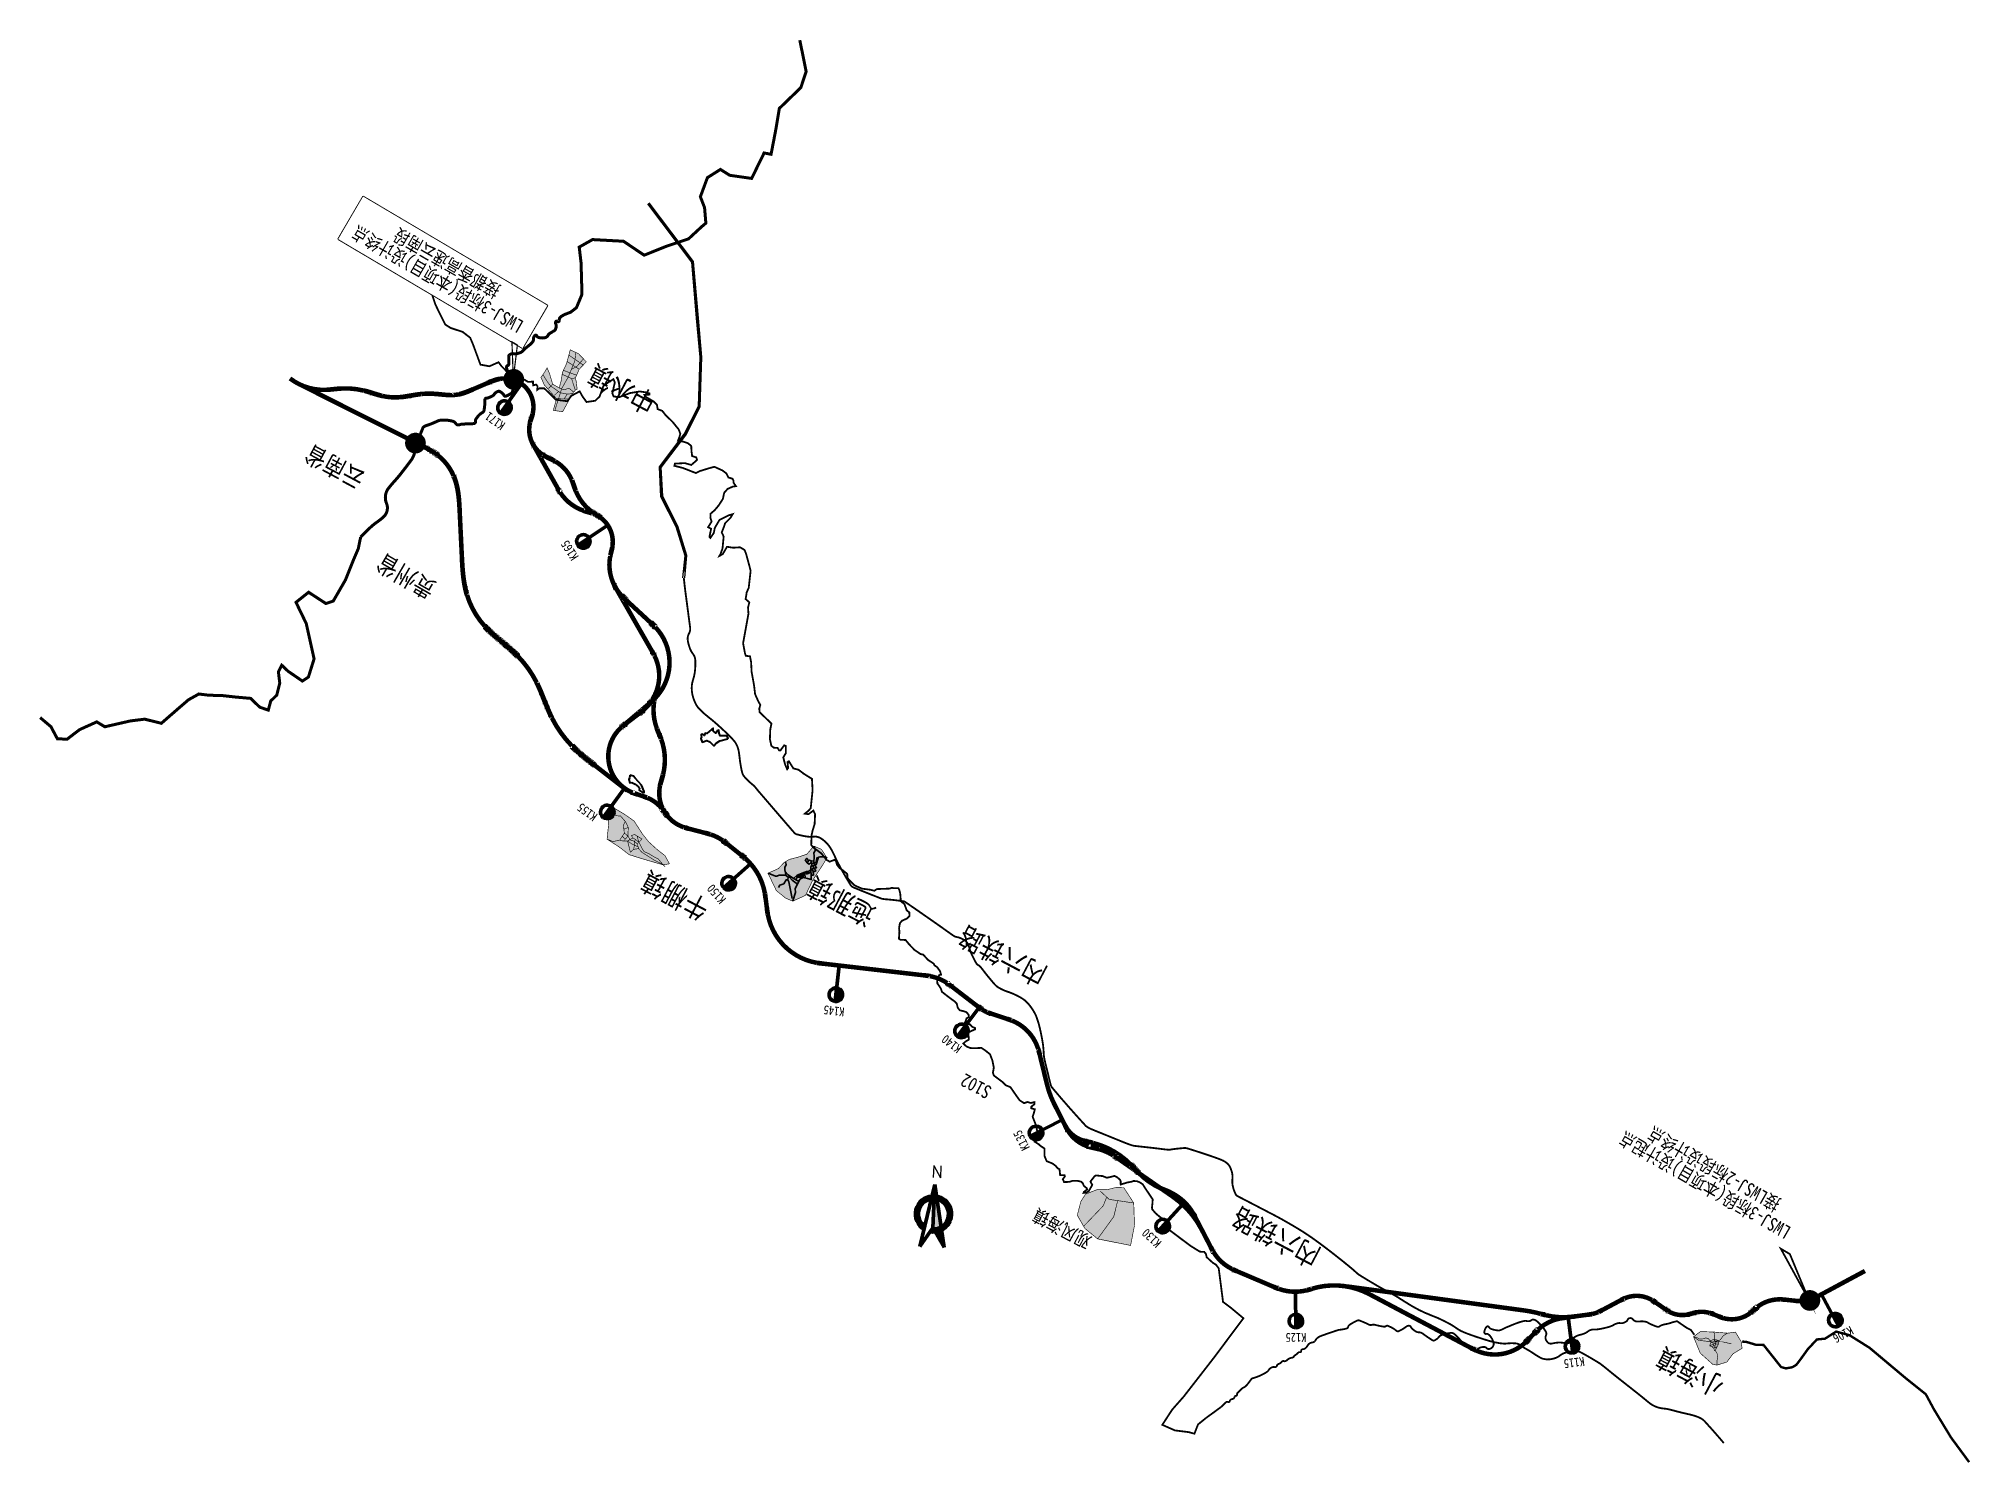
# Model space of a CAD drawing. Header units: millimetres. Extents: x 35362846 to 35427064, y 2977703 to 3025069.
import ezdxf
from ezdxf.enums import TextEntityAlignment as Align

# ---------------------------------------------------------------- set-up
doc = ezdxf.new("R2010")
doc.units = ezdxf.units.MM
doc.set_wipeout_variables(frame=1)
for name, pattern in [('ACAD_ISO03W100', [30, 12, -18]), ('ACAD_ISO06W100', [36, 24, -3, 0, -3, 0, -3, 0, -3]), ('DASHED', [19.05, 12.7, -6.35])]:
    doc.linetypes.add(name, pattern=pattern)
doc.layers.add('circle', color=3, linetype='Continuous')
doc.layers.add('互通标注', color=5, linetype='Continuous')
for name, color, linetype, lineweight in [('station', 1, 'Continuous', 70), ('zhix', 7, 'Continuous', 100), ('布线1', 3, 'Continuous', 40), ('标题栏', 1, 'Continuous', 70), ('规划', 5, 'Continuous', 30)]:
    doc.layers.add(name, color=color, linetype=linetype, lineweight=lineweight)
doc.styles.add('GTF_XW', font='SIMHEI.TTF', dxfattribs={"width": 0.85})
doc.styles.add('ST', font='SIMHEI.TTF')
doc.styles.get("Standard").update_dxf_attribs({"font": 'txt', "bigfont": 'gbcbig.shx'})

msp = doc.modelspace()

# ---------------------------------------------------------------- texts
at = {"color": 1, "style": 'GTF_XW', "width": 0.85}
for s, height, p in [('  中水镇', 675, (35382743, 3013527)), (' 牛棚镇', 675, (35384337, 2996779)), ('迤那镇', 675, (35389681, 2996679)), (' 观风海镇', 450, (35397090, 2985644)), (' 小海镇', 675, (35418082, 2980938))]:
    msp.add_text(s, height=height, rotation=152.07817, dxfattribs=at).set_placement(p, align=Align.CENTER)
at = {"color": 7, "style": 'GTF_XW', "width": 0.85}
for p in [(35395045, 2994865), (35404134, 2985516)]:
    msp.add_text('内六铁路', height=675, rotation=152.07817, dxfattribs=at).set_placement(p, align=Align.CENTER)
at = {"color": 248, "style": 'GTF_XW', "width": 0.85}
msp.add_text('S102', height=450, rotation=152.07817, dxfattribs=at).set_placement((35394110, 2990438), align=Align.CENTER)
at = {"layer": 'station', "color": 1, "style": 'GTF_XW', "width": 0.85}
for s, rotation, p in [('K171', 144.84164, (35378104, 3012478)), ('K165', 123.28601, (35380623, 3008137)), ('K155', 144.12355, (35381170, 2999474)), ('K150', 131.52351, (35385489, 2996727)), ('K145', 173.40591, (35389303, 2992892)), ('K140', 142.78757, (35393286, 2991764)), ('K135', 116.88787, (35395650, 2988507)), ('K130', 137.3515, (35399946, 2985300)), ('K106', 208.46204, (35422765, 2982116)), ('K125', 180.56023, (35404643, 2982038)), ('K115', 187.59418, (35413874, 2981199))]:
    msp.add_text(s, height=300, rotation=rotation, dxfattribs=at).set_placement(p, align=Align.CENTER)

# ---------------------------------------------------------------- blocks, each defined once
blk = doc.blocks.new('*U2')
at = {"linetype": 'Continuous'}
for points in [[(0, 24.5), (0, -11.5), (6.7, -10.5)], [(0.6, -12.5), (6.7, -10.5), (0, -11.5)], [(6.7, -10.5), (0.6, -12.5), (3.8, -11.9)]]:
    blk.add_solid(points, dxfattribs=at)
blk = doc.blocks.new('*U3')
at = {"linetype": 'Continuous'}
for points in [[(7.4, -20.9), (4.7, -14.2), (2.1, -14.9)], [(7.4, -20.9), (2.1, -14.9), (10, -27.5)], [(7.4, -20.9), (7.2, -13.1), (4.7, -14.2)], [(7.4, -20.9), (10, -27.5), (7.2, -13.1)]]:
    blk.add_solid(points, dxfattribs=at)
blk = doc.blocks.new('TK.ZBZ')
at = {"color": 1}
for p, q in [((0, 24.5), (-10, -27.5)), ((0, 24.5), (10, -27.5)), ((0, -11.5), (0, 24.5)), ((-10, -27.5), (0, -11.5)), ((10, -27.5), (0, -11.5))]:
    blk.add_line(p, q, dxfattribs=at)
for radius, start, end in [(15, 97.0804, 241.1486), (12.5, 100.8388, 237.3902), (15, 261.9693, 82.9196), (12.5, 267.1775, 79.1612)]:
    blk.add_arc((0, 0), radius, start, end, dxfattribs=at)
at = {"color": 1, "linetype": 'Continuous'}
for name in ['*U2', '*U3']:
    blk.add_blockref(name, (0, 0), dxfattribs=at)
at = {"color": 1}
blk.add_attdef('0001', (-3.3, 30.2), '', height=10, dxfattribs=at)
blk = doc.blocks.new('公里标')
at = {"layer": 'station'}
h = blk.add_hatch(color=256, dxfattribs=at)
edge = h.paths.add_edge_path()
edge.add_arc((0, 13), 3, 90, 270)
edge.add_line((0, 10), (0, 16))
blk.add_line((0, 16), (0, 0), dxfattribs=at)
blk.add_lwpolyline([(0, 16, 1), (0, 10)], format="xyb", close=True, dxfattribs=at)
blk.add_lwpolyline([(0, 16, -1), (0, 10, -15.340907)], format="xyb", dxfattribs=at)

# ---------------------------------------------------------------- hatches: boundary and pattern name
msp.add_hatch(color=51).paths.add_polyline_path([(35397650, 2986654), (35398034, 2986803), (35398372, 2986803), (35398681, 2986881), (35398919, 2986873), (35399251, 2986360), (35399276, 2985612), (35399147, 2984947), (35398052, 2985165), (35397624, 2985515), (35397375, 2985953), (35397494, 2986411)])
at = {"layer": '互通标注', "lineweight": 0}
h = msp.add_hatch(color=1, dxfattribs=at)
h.set_gradient(color1=(255, 0, 0), color2=(252, 241, 156), tint=1, name='SPHERICAL')
edge = h.paths.add_edge_path()
edge.add_arc((35378640, 3013740), 346, 270, 630)
h = msp.add_hatch(color=5, dxfattribs=at)
h.set_gradient(color1=(255, 0, 0), color2=(252, 241, 156), tint=1, name='SPHERICAL')
edge = h.paths.add_edge_path()
edge.add_arc((35375373, 3011622), 346, 270, 630)
h = msp.add_hatch(color=1, dxfattribs=at)
h.set_gradient(color1=(255, 0, 0), color2=(252, 241, 156), tint=1, name='SPHERICAL')
edge = h.paths.add_edge_path()
edge.add_arc((35421728, 2983119), 346, 270, 630)
at = {"layer": '规划'}
for points in [[(35379656, 3013556), (35380063, 3013094), (35379955, 3012712), (35380265, 3012663), (35380499, 3013090), (35380580, 3013254), (35380687, 3013381), (35380748, 3013413), (35380720, 3013658), (35380689, 3013790), (35380818, 3014077), (35381052, 3014324), (35380796, 3014591), (35380519, 3014723), (35380397, 3014265), (35380257, 3013967), (35380225, 3013726), (35380152, 3013455), (35379933, 3013582), (35379830, 3013938), (35379749, 3014120), (35379666, 3013980), (35379545, 3013806)], [(35381793, 2999457), (35381795, 2998956), (35381743, 2998455), (35382135, 2998203), (35382475, 2997940), (35382981, 2997782), (35383608, 2997601), (35383816, 2997636), (35383670, 2997904), (35383403, 2998114), (35383131, 2998361), (35382921, 2998624), (35382641, 2999058), (35382337, 2999272), (35382009, 2999470)], [(35387093, 2997322), (35387371, 2996743), (35387683, 2996492), (35387914, 2996392), (35388341, 2996588), (35388577, 2997085), (35388909, 2997592), (35389054, 2997833), (35388868, 2998119), (35388617, 2998224), (35388381, 2997953), (35388115, 2997863), (35387793, 2997778), (35387627, 2997677), (35387437, 2997476)], [(35417861, 2981912), (35418084, 2981367), (35418499, 2980996), (35418639, 2980969), (35418967, 2981070), (35419173, 2981346), (35419474, 2981529), (35419444, 2981748), (35419256, 2982067), (35418990, 2982031), (35418521, 2982070), (35418088, 2982084)]]:
    msp.add_hatch(color=51, dxfattribs=at).paths.add_polyline_path(points)

# ---------------------------------------------------------------- linework, layer by layer
at = {"color": 1, "lineweight": 30}
msp.add_lwpolyline([(35378933, 3014781), (35372807, 3018404), (35373633, 3019819), (35379758, 3016197)], close=True, dxfattribs=at)
at = {"color": 7, "linetype": 'ACAD_ISO03W100', "lineweight": 30, "ltscale": 10, "const_width": 60, "flags": 128}
msp.add_lwpolyline([(35384314, 3007343), (35384367, 3007881), (35384064, 3008850), (35383564, 3009845), (35383514, 3010825), (35384332, 3011902), (35384809, 3012838), (35384863, 3014480), (35384749, 3015774), (35384592, 3017652), (35383121, 3019592)], dxfattribs=at)
at = {"color": 7, "lineweight": 25, "ltscale": 10}
for points in [[(35384264, 3007139), (35384336, 3007878), (35384037, 3008838), (35383535, 3009838), (35383484, 3010834), (35384306, 3011918), (35384779, 3012846), (35384833, 3014480), (35384719, 3015771), (35384563, 3017641), (35383097, 3019574)], [(35384324, 3007146), (35384397, 3007884), (35384092, 3008861), (35383594, 3009853), (35383545, 3010816), (35384357, 3011886), (35384838, 3012831), (35384893, 3014481), (35384779, 3015776), (35384621, 3017663), (35383145, 3019610)]]:
    msp.add_lwpolyline(points, dxfattribs=at)
at = {"color": 7, "linetype": 'ACAD_ISO03W100', "lineweight": 30, "ltscale": 10, "const_width": 60, "flags": 128}
msp.add_lwpolyline([(35418866, 2978379, 0.00408), (35418597, 2978693, 0.004791), (35418363, 2978957, 0.000354), (35418239, 2979093, 0.003996), (35418228, 2979105, 0.067922), (35418131, 2979183, 0.051225), (35417981, 2979255, 0.009162), (35417860, 2979295, 0.017071), (35417794, 2979313, 0.003191), (35417664, 2979344, -0.002779), (35417516, 2979378, -0.00539), (35417280, 2979438, 0.004922), (35417021, 2979503, 0.037663), (35416898, 2979523, -0.03128), (35416749, 2979545, -0.053256), (35416562, 2979606, -0.060444), (35416413, 2979696, -0.007588), (35416234, 2979841, 0.006847), (35416037, 2980002, 0.000269), (35415710, 2980259, -0.000284), (35415400, 2980504, -0.004911), (35414939, 2980875, 0.012423), (35414754, 2981019, 0.022839), (35414740, 2981029, 0.001543), (35414526, 2981158, 0.010641), (35414148, 2981374, 0.041104), (35414045, 2981420, 0.069015), (35413989, 2981431, 0.030578), (35413863, 2981431, 0.031152), (35413746, 2981416, 0.023526), (35413594, 2981379, 0.09893), (35413418, 2981287, -0.098334), (35413240, 2981195, -0.040735), (35413083, 2981162, -0.057251), (35412970, 2981162, -0.032707), (35412845, 2981183, -0.068284), (35412788, 2981205, -0.006478), (35412708, 2981251, -0.00631), (35412628, 2981301, -0.00711), (35412453, 2981414, 0.016112), (35412375, 2981462, 0.006031), (35412356, 2981473, -0.001887), (35412293, 2981508, -0.031059), (35412116, 2981622, 0.058562), (35412018, 2981677, 0.074558), (35411973, 2981689, 0.023372), (35411825, 2981697, 0.031359), (35411659, 2981688, -0.046373), (35411546, 2981685, -0.013686), (35411442, 2981695, -0.015348), (35411350, 2981709, -0.009765), (35411223, 2981735, -0.009876), (35411099, 2981766, -0.010304), (35410983, 2981800, -0.003732), (35410666, 2981902, -0.011102), (35410326, 2982022, -0.019593), (35410138, 2982102, -0.046253), (35410000, 2982183, 0.027806), (35409778, 2982326, 0.038888), (35409137, 2982625, -0.041892), (35408544, 2982907, -0.012072), (35408137, 2983157, 0.016325), (35407835, 2983339, 0.005319), (35407527, 2983507, -0.009278), (35407352, 2983605, -0.002427), (35407251, 2983663, -0.001072), (35407025, 2983798, -0.005689), (35406756, 2983964, -0.023674), (35406694, 2984007, -0.028773), (35406654, 2984041, 0.013707), (35406574, 2984115, 0.00911), (35406365, 2984291, 0.004021), (35405879, 2984679, 0.011893), (35405196, 2985188, 0.018313), (35404733, 2985492, 0.007204), (35404264, 2985767, 0.008684), (35403867, 2985982, 0.000159), (35403714, 2986062, 0.000046), (35403186, 2986337, 0.00152), (35402876, 2986497, -0.002619), (35402696, 2986590, -0.160091), (35402640, 2986648, -0.04925), (35402552, 2986888, -0.091163), (35402532, 2987160, 0.101587), (35402509, 2987404, 0.031939), (35402455, 2987547, 0.061238), (35402414, 2987615, 0.066056), (35402316, 2987710, 0.060611), (35402186, 2987784, 0.013787), (35402001, 2987855, 0.005566), (35401535, 2988015, 0.005933), (35401025, 2988177, 0.060875), (35400973, 2988186, 0.033224), (35400911, 2988185, 0.007665), (35400643, 2988159, 0.016593), (35400459, 2988132, -0.061093), (35400409, 2988129, -0.014976), (35400291, 2988141, 0.003437), (35399777, 2988202, 0.001665), (35399411, 2988242, -0.004914), (35399288, 2988256, -0.047131), (35399187, 2988279, -0.017709), (35398931, 2988372, -0.000111), (35398780, 2988433, -0.000064), (35398520, 2988539, -0.000203), (35398073, 2988720, -0.000406), (35397850, 2988811, -0.034138), (35397734, 2988868, -0.048797), (35397661, 2988920, -0.026938), (35397646, 2988934, -0.001673), (35397424, 2989178, -0.010211), (35396546, 2990185, -0.111617), (35396489, 2990295, -0.00203), (35396470, 2990372, -0.000724), (35396417, 2990586, -0.000368), (35396317, 2990995, -0.001366), (35396291, 2991105, -0.050222), (35396257, 2991356, 0.034229), (35396219, 2991724, 0.006561), (35396183, 2991919, 0.00586), (35396137, 2992136, 0.016024), (35396088, 2992329, 0.014863), (35396021, 2992534, 0.042162), (35395954, 2992681, 0.029286), (35395829, 2992877, 0.036503), (35395689, 2993042, 0.052275), (35395573, 2993138, 0.024574), (35395434, 2993221, 0.019092), (35395246, 2993312, 0.024727), (35395061, 2993383, -0.028974), (35394903, 2993444, -0.030124), (35394740, 2993531, -0.059007), (35394666, 2993590, -0.019376), (35394595, 2993666, -0.00622), (35394386, 2993916, -0.009421), (35394244, 2994098, 0.015545), (35394156, 2994207, 0.089106), (35394087, 2994264, -0.100465), (35394027, 2994315, -0.041655), (35394007, 2994346, -0.006432), (35393896, 2994558, -0.054681), (35393774, 2994882, 0.109516), (35393695, 2995037, 0.074144), (35393642, 2995085, 0.038132), (35393521, 2995153, 0.066069), (35393359, 2995203, -0.108378), (35393262, 2995243, -0.00503), (35393059, 2995385, 0.003045), (35392725, 2995622, 0.000083), (35392472, 2995799, 0.000059), (35392116, 2996048, 0.004384), (35391640, 2996374, 0.078102), (35391611, 2996388, 0.037746), (35391594, 2996391, 0.002429), (35391335, 2996424, 0.010506), (35390977, 2996459, -0.036858), (35390876, 2996475, -0.036605), (35390857, 2996481, -0.001586), (35390428, 2996649, -0.004242), (35389970, 2996835, -0.026615), (35389900, 2996870, -0.128736), (35389845, 2996921, -0.014134), (35389505, 2997503, -0.01943), (35389279, 2997956, 0.038686), (35389157, 2998180, 0.040491), (35389063, 2998301, 0.036033), (35388937, 2998421, 0.040561), (35388843, 2998486, 0.049283), (35388757, 2998525, 0.11391), (35388619, 2998539, -0.068335), (35388388, 2998541, -0.035603), (35388044, 2998618, -0.141206), (35387967, 2998667, -0.001923), (35387871, 2998777, -0.000521), (35387518, 2999187, -0.000038), (35386834, 2999982, -0.000524), (35386784, 3000040, -0.010134), (35386730, 3000107, 0.008509), (35386665, 3000186, 0.047512), (35386586, 3000264, -0.02445), (35386424, 3000407, -0.019729), (35386303, 3000536, -0.053437), (35386266, 3000590, -0.06379), (35386233, 3000675, -0.023074), (35386182, 3000923, -0.000356), (35386171, 3000993, -0.000949), (35386167, 3001020, -0.008757), (35386151, 3001144, 0.006075), (35386128, 3001324, 0.038373), (35386094, 3001480, 0.046036), (35386044, 3001603, 0.055767), (35385966, 3001721, 0.027631), (35385771, 3001929, 0.00608), (35385451, 3002226, 0.010585), (35385262, 3002391, 0.005944), (35385135, 3002494, -0.00606), (35385011, 3002596, -0.016777), (35384908, 3002687, -0.01359), (35384789, 3002808, -0.066178), (35384707, 3002922, -0.040011), (35384615, 3003134, -0.040444), (35384572, 3003303, -0.040658), (35384557, 3003476, -0.080631), (35384601, 3003754, 0.06217), (35384671, 3004111, 0.020666), (35384678, 3004375, 0.053226), (35384665, 3004477, 0.111514), (35384601, 3004609, -0.078745), (35384500, 3004790, -0.027664), (35384444, 3004969, -0.040755), (35384423, 3005094, -0.151895), (35384468, 3005295, 0.164071), (35384505, 3005483, 0.000046), (35384472, 3005734, 0.000043), (35384436, 3006003, 0.000006), (35384400, 3006277, -0.000003), (35384344, 3006700, -0.004654), (35384329, 3006824, -0.001802), (35384294, 3007142)], format="xyb", dxfattribs=at)
at = {"color": 7, "lineweight": 30, "const_width": 1}
for points in [[(35418843, 2978360, 0.00408), (35418574, 2978673, 0.004791), (35418340, 2978936, 0.000354), (35418217, 2979072, 0.003996), (35418206, 2979084, 0.067922), (35418115, 2979158, 0.051225), (35417971, 2979226, 0.009162), (35417851, 2979266, 0.017071), (35417787, 2979284, 0.003191), (35417658, 2979314, -0.002779), (35417509, 2979349, -0.00539), (35417272, 2979408, 0.004922), (35417014, 2979473, 0.037663), (35416895, 2979493, -0.03128), (35416743, 2979515, -0.053256), (35416549, 2979579, -0.060444), (35416394, 2979673, -0.007588), (35416215, 2979818, 0.006847), (35416018, 2979978, 0.000269), (35415691, 2980236, -0.000284), (35415381, 2980480, -0.004911), (35414920, 2980852, 0.012423), (35414736, 2980995, 0.022839), (35414724, 2981003, 0.001543), (35414510, 2981133, 0.010641), (35414134, 2981348, 0.041104), (35414035, 2981392, 0.069015), (35413988, 2981401, 0.030578), (35413865, 2981401, 0.031152), (35413752, 2981386, 0.023526), (35413602, 2981350, 0.09893), (35413436, 2981264, -0.098334), (35413249, 2981166, -0.040735), (35413087, 2981133, -0.057251), (35412966, 2981132, -0.032707), (35412838, 2981154, -0.068284), (35412773, 2981179, -0.006478), (35412693, 2981226, -0.00631), (35412612, 2981275, -0.00711), (35412436, 2981389, 0.016112), (35412360, 2981437, 0.006031), (35412341, 2981447, -0.001887), (35412279, 2981482, -0.031059), (35412098, 2981598, 0.058562), (35412006, 2981650, 0.074558), (35411970, 2981659, 0.023372), (35411824, 2981667, 0.031359), (35411662, 2981658, -0.046373), (35411544, 2981655, -0.013686), (35411438, 2981665, -0.015348), (35411344, 2981680, -0.009765), (35411216, 2981706, -0.009876), (35411091, 2981737, -0.010304), (35410974, 2981771, -0.003732), (35410656, 2981873, -0.011102), (35410315, 2981994, -0.019593), (35410125, 2982075, -0.046253), (35409983, 2982159, 0.027806), (35409763, 2982300, 0.038888), (35409126, 2982597, -0.041892), (35408529, 2982881, -0.012072), (35408121, 2983132, 0.016325), (35407821, 2983313, 0.005319), (35407513, 2983480, -0.009278), (35407337, 2983579, -0.002427), (35407236, 2983638, -0.001072), (35407009, 2983773, -0.005689), (35406740, 2983938, -0.023674), (35406675, 2983983, -0.028773), (35406634, 2984020, 0.013707), (35406555, 2984092, 0.00911), (35406346, 2984268, 0.004021), (35405860, 2984655, 0.011893), (35405179, 2985164, 0.018313), (35404717, 2985466, 0.007204), (35404249, 2985741, 0.008684), (35403853, 2985956, 0.000159), (35403701, 2986035, 0.000046), (35403172, 2986310, 0.00152), (35402862, 2986470, -0.002619), (35402682, 2986564, -0.160091), (35402613, 2986635, -0.04925), (35402523, 2986880, -0.091163), (35402502, 2987163, 0.101587), (35402480, 2987395, 0.031939), (35402428, 2987534, 0.061238), (35402390, 2987596, 0.066056), (35402298, 2987686, 0.060611), (35402175, 2987756, 0.013787), (35401991, 2987827, 0.005566), (35401526, 2987986, 0.005933), (35401016, 2988148, 0.060875), (35400972, 2988156, 0.033224), (35400914, 2988155, 0.007665), (35400646, 2988129, 0.016593), (35400465, 2988103, -0.061093), (35400407, 2988099, -0.014976), (35400287, 2988111, 0.003437), (35399774, 2988172, 0.001665), (35399408, 2988212, -0.004914), (35399284, 2988227, -0.047131), (35399178, 2988250, -0.017709), (35398919, 2988344, -0.000111), (35398768, 2988406, -0.000064), (35398509, 2988511, -0.000203), (35398062, 2988692, -0.000406), (35397838, 2988783, -0.034138), (35397719, 2988842, -0.048797), (35397641, 2988897, -0.026938), (35397624, 2988914, -0.001673), (35397402, 2989158, -0.010211), (35396523, 2990166, -0.111617), (35396460, 2990288, -0.00203), (35396441, 2990364, -0.000724), (35396388, 2990579, -0.000368), (35396288, 2990988, -0.001366), (35396261, 2991098, -0.050222), (35396227, 2991355, 0.034229), (35396190, 2991719, 0.006561), (35396154, 2991913, 0.00586), (35396108, 2992130, 0.016024), (35396059, 2992321, 0.014863), (35395993, 2992524, 0.042162), (35395928, 2992666, 0.029286), (35395805, 2992859, 0.036503), (35395668, 2993021, 0.052275), (35395556, 2993113, 0.024574), (35395420, 2993195, 0.019092), (35395234, 2993285, 0.024727), (35395051, 2993354, -0.028974), (35394891, 2993417, -0.030124), (35394724, 2993506, -0.059007), (35394644, 2993569, -0.019376), (35394572, 2993647, -0.00622), (35394363, 2993898, -0.009421), (35394220, 2994080, 0.015545), (35394134, 2994188, 0.089106), (35394073, 2994237, -0.100465), (35394004, 2994297, -0.041655), (35393981, 2994332, -0.006432), (35393869, 2994544, -0.054681), (35393745, 2994874, 0.109516), (35393672, 2995018, 0.074144), (35393625, 2995060, 0.038132), (35393509, 2995125, 0.066069), (35393354, 2995174, -0.108378), (35393245, 2995218, -0.00503), (35393042, 2995361, 0.003045), (35392708, 2995598, 0.000083), (35392455, 2995775, 0.000059), (35392098, 2996024, 0.004384), (35391624, 2996349, 0.078102), (35391603, 2996359, 0.037746), (35391591, 2996362, 0.002429), (35391331, 2996394, 0.010506), (35390975, 2996429, -0.036858), (35390869, 2996446, -0.036605), (35390846, 2996453, -0.000422), (35390846, 2996453, -0.000742), (35390417, 2996621, -0.004243), (35389959, 2996808, -0.026615), (35389885, 2996843, -0.128736), (35389819, 2996905, -0.014134), (35389478, 2997489, -0.01943), (35389252, 2997944, 0.038686), (35389132, 2998163, 0.040491), (35389040, 2998281, 0.036033), (35388918, 2998397, 0.040561), (35388828, 2998460, 0.049283), (35388748, 2998496, 0.11391), (35388622, 2998509, -0.068335), (35388384, 2998512, -0.035603), (35388035, 2998589, -0.141206), (35387945, 2998647, -0.001923), (35387848, 2998758, -0.000521), (35387495, 2999167, -0.000038), (35386812, 2999963, -0.000524), (35386762, 3000021, -0.010134), (35386706, 3000088, 0.008509), (35386642, 3000167, 0.047512), (35386567, 3000240, -0.02445), (35386403, 3000386, -0.019729), (35386281, 3000516, -0.053437), (35386240, 3000575, -0.06379), (35386204, 3000668, -0.023074), (35386153, 3000918, -0.000356), (35386142, 3000989, -0.000949), (35386138, 3001015, -0.008757), (35386121, 3001141, 0.006075), (35386099, 3001320, 0.038373), (35386065, 3001471, 0.046036), (35386018, 3001589, 0.055767), (35385943, 3001702, 0.027631), (35385750, 3001907, 0.00608), (35385431, 3002204, 0.010585), (35385243, 3002368, 0.005944), (35385117, 3002471, -0.00606), (35384992, 3002573, -0.016777), (35384888, 3002665, -0.01359), (35384767, 3002787, -0.066178), (35384681, 3002907, -0.040011), (35384587, 3003124, -0.040444), (35384543, 3003298, -0.040658), (35384527, 3003476, -0.080631), (35384573, 3003763, 0.06217), (35384641, 3004113, 0.020666), (35384648, 3004374, 0.053226), (35384636, 3004470, 0.111514), (35384578, 3004591, -0.078745), (35384471, 3004779, -0.027664), (35384415, 3004961, -0.040755), (35384393, 3005091, -0.151895), (35384442, 3005310, 0.164071), (35384475, 3005479, 0.000046), (35384442, 3005730, 0.000043), (35384407, 3005999, 0.000006), (35384370, 3006273, -0.000003), (35384314, 3006697, -0.004654), (35384299, 3006820, -0.001802), (35384264, 3007139, -0.001802)], [(35418843, 2978360, 0.00408), (35418574, 2978673, 0.004791), (35418340, 2978936, 0.000354), (35418217, 2979072, 0.003996), (35418206, 2979084, 0.067922), (35418115, 2979158, 0.051225), (35417971, 2979226, 0.009162), (35417851, 2979266, 0.017071), (35417787, 2979284, 0.003191), (35417658, 2979314, -0.002779), (35417509, 2979349, -0.00539), (35417272, 2979408, 0.004922), (35417014, 2979473, 0.037663), (35416895, 2979493, -0.03128), (35416743, 2979515, -0.053256), (35416549, 2979579, -0.060444), (35416394, 2979673, -0.007588), (35416215, 2979818, 0.006847), (35416018, 2979978, 0.000269), (35415691, 2980236, -0.000284), (35415381, 2980480, -0.004911), (35414920, 2980852, 0.012423), (35414736, 2980995, 0.022839), (35414724, 2981003, 0.001543), (35414510, 2981133, 0.010641), (35414134, 2981348, 0.041104), (35414035, 2981392, 0.069015), (35413988, 2981401, 0.030578), (35413865, 2981401, 0.031152), (35413752, 2981386, 0.023526), (35413602, 2981350, 0.09893), (35413436, 2981264, -0.098334), (35413249, 2981166, -0.040735), (35413087, 2981133, -0.057251), (35412966, 2981132, -0.032707), (35412838, 2981154, -0.068284), (35412773, 2981179, -0.006478), (35412693, 2981226, -0.00631), (35412612, 2981275, -0.00711), (35412436, 2981389, 0.016112), (35412360, 2981437, 0.006031), (35412341, 2981447, -0.001887), (35412279, 2981482, -0.031059), (35412098, 2981598, 0.058562), (35412006, 2981650, 0.074558), (35411970, 2981659, 0.023372), (35411824, 2981667, 0.031359), (35411662, 2981658, -0.046373), (35411544, 2981655, -0.013686), (35411438, 2981665, -0.015348), (35411344, 2981680, -0.009765), (35411216, 2981706, -0.009876), (35411091, 2981737, -0.010304), (35410974, 2981771, -0.003732), (35410656, 2981873, -0.011102), (35410315, 2981994, -0.019593), (35410125, 2982075, -0.046253), (35409983, 2982159, 0.027806), (35409763, 2982300, 0.038888), (35409126, 2982597, -0.041892), (35408529, 2982881, -0.012072), (35408121, 2983132, 0.016325), (35407821, 2983313, 0.005319), (35407513, 2983480, -0.009278), (35407337, 2983579, -0.002427), (35407236, 2983638, -0.001072), (35407009, 2983773, -0.005689), (35406740, 2983938, -0.023674), (35406675, 2983983, -0.028773), (35406634, 2984020, 0.013707), (35406555, 2984092, 0.00911), (35406346, 2984268, 0.004021), (35405860, 2984655, 0.011893), (35405179, 2985164, 0.018313), (35404717, 2985466, 0.007204), (35404249, 2985741, 0.008684), (35403853, 2985956, 0.000159), (35403701, 2986035, 0.000046), (35403172, 2986310, 0.00152), (35402862, 2986470, -0.002619), (35402682, 2986564, -0.160091), (35402613, 2986635, -0.04925), (35402523, 2986880, -0.091163), (35402502, 2987163, 0.101587), (35402480, 2987395, 0.031939), (35402428, 2987534, 0.061238), (35402390, 2987596, 0.066056), (35402298, 2987686, 0.060611), (35402175, 2987756, 0.013787), (35401991, 2987827, 0.005566), (35401526, 2987986, 0.005933), (35401016, 2988148, 0.060875), (35400972, 2988156, 0.033224), (35400914, 2988155, 0.007665), (35400646, 2988129, 0.016593), (35400465, 2988103, -0.061093), (35400407, 2988099, -0.014976), (35400287, 2988111, 0.003437), (35399774, 2988172, 0.001665), (35399408, 2988212, -0.004914), (35399284, 2988227, -0.047131), (35399178, 2988250, -0.017709), (35398919, 2988344, -0.000111), (35398768, 2988406, -0.000064), (35398509, 2988511, -0.000203), (35398062, 2988692, -0.000406), (35397838, 2988783, -0.034138), (35397719, 2988842, -0.048797), (35397641, 2988897, -0.026938), (35397624, 2988914, -0.001673), (35397402, 2989158, -0.010211), (35396523, 2990166, -0.111617), (35396460, 2990288, -0.00203), (35396441, 2990364, -0.000724), (35396388, 2990579, -0.000368), (35396288, 2990988, -0.001366), (35396261, 2991098, -0.050222), (35396227, 2991355, 0.034229), (35396190, 2991719, 0.006561), (35396154, 2991913, 0.00586), (35396108, 2992130, 0.016024), (35396059, 2992321, 0.014863), (35395993, 2992524, 0.042162), (35395928, 2992666, 0.029286), (35395805, 2992859, 0.036503), (35395668, 2993021, 0.052275), (35395556, 2993113, 0.024574), (35395420, 2993195, 0.019092), (35395234, 2993285, 0.024727), (35395051, 2993354, -0.028974), (35394891, 2993417, -0.030124), (35394724, 2993506, -0.059007), (35394644, 2993569, -0.019376), (35394572, 2993647, -0.00622), (35394363, 2993898, -0.009421), (35394220, 2994080, 0.015545), (35394134, 2994188, 0.089106), (35394073, 2994237, -0.100465), (35394004, 2994297, -0.041655), (35393981, 2994332, -0.006432), (35393869, 2994544, -0.054681), (35393745, 2994874, 0.109516), (35393672, 2995018, 0.074144), (35393625, 2995060, 0.038132), (35393509, 2995125, 0.066069), (35393354, 2995174, -0.108378), (35393245, 2995218, -0.00503), (35393042, 2995361, 0.003045), (35392708, 2995598, 0.000083), (35392455, 2995775, 0.000059), (35392098, 2996024, 0.004384), (35391624, 2996349, 0.078102), (35391603, 2996359, 0.037746), (35391591, 2996362, 0.002429), (35391331, 2996394, 0.010506), (35390975, 2996429, -0.036858), (35390869, 2996446, -0.036605), (35390846, 2996453, -0.000422), (35390846, 2996453, -0.000742), (35390417, 2996621, -0.004243), (35389959, 2996808, -0.026615), (35389885, 2996843, -0.128736), (35389819, 2996905, -0.014134), (35389478, 2997489, -0.01943), (35389252, 2997944, 0.038686), (35389132, 2998163, 0.040491), (35389040, 2998281, 0.036033), (35388918, 2998397, 0.040561), (35388828, 2998460, 0.049283), (35388748, 2998496, 0.11391), (35388622, 2998509, -0.068335), (35388384, 2998512, -0.035603), (35388035, 2998589, -0.141206), (35387945, 2998647, -0.001923), (35387848, 2998758, -0.000521), (35387495, 2999167, -0.000038), (35386812, 2999963, -0.000524), (35386762, 3000021, -0.010134), (35386706, 3000088, 0.008509), (35386642, 3000167, 0.047512), (35386567, 3000240, -0.02445), (35386403, 3000386, -0.019729), (35386281, 3000516, -0.053437), (35386240, 3000575, -0.06379), (35386204, 3000668, -0.023074), (35386153, 3000918, -0.000356), (35386142, 3000989, -0.000949), (35386138, 3001015, -0.008757), (35386121, 3001141, 0.006075), (35386099, 3001320, 0.038373), (35386065, 3001471, 0.046036), (35386018, 3001589, 0.055767), (35385943, 3001702, 0.027631), (35385750, 3001907, 0.00608), (35385431, 3002204, 0.010585), (35385243, 3002368, 0.005944), (35385117, 3002471, -0.00606), (35384992, 3002573, -0.016777), (35384888, 3002665, -0.01359), (35384767, 3002787, -0.066178), (35384681, 3002907, -0.040011), (35384587, 3003124, -0.040444), (35384543, 3003298, -0.040658), (35384527, 3003476, -0.080631), (35384573, 3003763, 0.06217), (35384641, 3004113, 0.020666), (35384648, 3004374, 0.053226), (35384636, 3004470, 0.111514), (35384578, 3004591, -0.078745), (35384471, 3004779, -0.027664), (35384415, 3004961, -0.040755), (35384393, 3005091, -0.151895), (35384442, 3005310, 0.164071), (35384475, 3005479, 0.000046), (35384442, 3005730, 0.000043), (35384407, 3005999, 0.000006), (35384370, 3006273, -0.000003), (35384314, 3006697, -0.004654), (35384299, 3006820, -0.001802), (35384264, 3007139, -0.001802)], [(35418889, 2978398, 0.00408), (35418619, 2978713, 0.004791), (35418385, 2978977, 0.000354), (35418261, 2979113, 0.003996), (35418250, 2979125, 0.067922), (35418147, 2979209, 0.051225), (35417991, 2979283, 0.009162), (35417869, 2979324, 0.017071), (35417801, 2979343, 0.003191), (35417671, 2979373, -0.002779), (35417523, 2979408, -0.00539), (35417287, 2979467, 0.004922), (35417028, 2979532, 0.037663), (35416900, 2979552, -0.03128), (35416755, 2979574, -0.053256), (35416574, 2979634, -0.060444), (35416432, 2979720, -0.007588), (35416254, 2979864, 0.006847), (35416055, 2980025, 0.000269), (35415729, 2980283, -0.000284), (35415419, 2980527, -0.004911), (35414958, 2980898, 0.012423), (35414772, 2981043, 0.022839), (35414756, 2981054, 0.001543), (35414541, 2981184, 0.010641), (35414162, 2981401, 0.041104), (35414054, 2981448, 0.069015), (35413991, 2981461, 0.030578), (35413861, 2981461, 0.031152), (35413740, 2981445, 0.023526), (35413586, 2981408, 0.09893), (35413399, 2981311, -0.098334), (35413232, 2981224, -0.040735), (35413080, 2981192, -0.057251), (35412973, 2981191, -0.032707), (35412852, 2981212, -0.068284), (35412803, 2981232, -0.006478), (35412724, 2981277, -0.00631), (35412644, 2981326, -0.00711), (35412470, 2981439, 0.016112), (35412390, 2981488, 0.006031), (35412370, 2981500, -0.001887), (35412308, 2981534, -0.031059), (35412134, 2981646, 0.058562), (35412030, 2981705, 0.074558), (35411976, 2981719, 0.023372), (35411825, 2981727, 0.031359), (35411655, 2981718, -0.046373), (35411548, 2981715, -0.013686), (35411445, 2981725, -0.015348), (35411355, 2981739, -0.009765), (35411229, 2981764, -0.009876), (35411107, 2981795, -0.010304), (35410992, 2981828, -0.003732), (35410675, 2981930, -0.011102), (35410336, 2982050, -0.019593), (35410150, 2982129, -0.046253), (35410018, 2982207, 0.027806), (35409793, 2982352, 0.038888), (35409148, 2982654, -0.041892), (35408559, 2982933, -0.012072), (35408154, 2983182, 0.016325), (35407850, 2983365, 0.005319), (35407541, 2983533, -0.009278), (35407367, 2983630, -0.002427), (35407266, 2983689, -0.001072), (35407040, 2983824, -0.005689), (35406772, 2983989, -0.023674), (35406712, 2984031, -0.028773), (35406675, 2984063, 0.013707), (35406594, 2984138, 0.00911), (35406383, 2984315, 0.004021), (35405897, 2984702, 0.011893), (35405213, 2985213, 0.018313), (35404749, 2985518, 0.007204), (35404278, 2985793, 0.008684), (35403881, 2986009, 0.000159), (35403728, 2986088, 0.000046), (35403200, 2986363, 0.00152), (35402890, 2986524, -0.002619), (35402710, 2986617, -0.160091), (35402667, 2986661, -0.04925), (35402581, 2986895, -0.091163), (35402562, 2987157, 0.101587), (35402538, 2987413, 0.031939), (35402483, 2987559, 0.061238), (35402438, 2987633, 0.066056), (35402334, 2987734, 0.060611), (35402198, 2987811, 0.013787), (35402011, 2987884, 0.005566), (35401545, 2988043, 0.005933), (35401034, 2988205, 0.060875), (35400975, 2988216, 0.033224), (35400909, 2988215, 0.007665), (35400640, 2988189, 0.016593), (35400454, 2988162, -0.061093), (35400411, 2988159, -0.014976), (35400294, 2988170, 0.003437), (35399781, 2988232, 0.001665), (35399415, 2988272, -0.004914), (35399291, 2988286, -0.047131), (35399196, 2988307, -0.017709), (35398942, 2988400, -0.000111), (35398791, 2988461, -0.000064), (35398531, 2988566, -0.000203), (35398085, 2988748, -0.000406), (35397861, 2988839, -0.034138), (35397749, 2988894, -0.048797), (35397681, 2988943, -0.026938), (35397668, 2988955, -0.001673), (35397446, 2989198, -0.010211), (35396569, 2990205, -0.111617), (35396518, 2990303, -0.00203), (35396499, 2990379, -0.000724), (35396446, 2990593, -0.000368), (35396346, 2991002, -0.001366), (35396320, 2991112, -0.050222), (35396287, 2991357, 0.034229), (35396249, 2991729, 0.006561), (35396213, 2991925, 0.00586), (35396167, 2992143, 0.016024), (35396117, 2992338, 0.014863), (35396050, 2992544, 0.042162), (35395981, 2992696, 0.029286), (35395853, 2992895, 0.036503), (35395711, 2993063, 0.052275), (35395589, 2993163, 0.024574), (35395448, 2993248, 0.019092), (35395258, 2993340, 0.024727), (35395070, 2993411, -0.028974), (35394916, 2993471, -0.030124), (35394756, 2993557, -0.059007), (35394687, 2993611, -0.019376), (35394617, 2993686, -0.00622), (35394409, 2993935, -0.009421), (35394268, 2994116, 0.015545), (35394179, 2994227, 0.089106), (35394102, 2994290, -0.100465), (35394051, 2994334, -0.041655), (35394033, 2994360, -0.006432), (35393923, 2994571, -0.054681), (35393803, 2994889, 0.109516), (35393718, 2995056, 0.074144), (35393659, 2995110, 0.038132), (35393534, 2995180, 0.066069), (35393364, 2995233, -0.108378), (35393279, 2995267, -0.00503), (35393077, 2995410, 0.003045), (35392742, 2995647, 0.000083), (35392489, 2995824, 0.000059), (35392133, 2996073, 0.004384), (35391657, 2996399, 0.078102), (35391619, 2996417, 0.037746), (35391598, 2996421, 0.002429), (35391338, 2996454, 0.010506), (35390979, 2996489, -0.036858), (35390882, 2996504, -0.036605), (35390867, 2996509, -0.001586), (35390439, 2996677, -0.004242), (35389982, 2996863, -0.026615), (35389914, 2996896, -0.128736), (35389870, 2996937, -0.014134), (35389531, 2997518, -0.01943), (35389306, 2997969, 0.038686), (35389182, 2998196, 0.040491), (35389085, 2998322, 0.036033), (35388956, 2998444, 0.040561), (35388858, 2998512, 0.049283), (35388767, 2998553, 0.11391), (35388615, 2998569, -0.068335), (35388393, 2998571, -0.035603), (35388052, 2998647, -0.141206), (35387990, 2998686, -0.001923), (35387894, 2998797, -0.000521), (35387541, 2999207, -0.000038), (35386857, 3000002, -0.000524), (35386807, 3000060, -0.010134), (35386753, 3000125, 0.008509), (35386688, 3000205, 0.047512), (35386604, 3000287, -0.02445), (35386445, 3000429, -0.019729), (35386326, 3000556, -0.053437), (35386292, 3000604, -0.06379), (35386262, 3000682, -0.023074), (35386212, 3000927, -0.000356), (35386201, 3000998, -0.000949), (35386197, 3001024, -0.008757), (35386181, 3001148, 0.006075), (35386158, 3001328, 0.038373), (35386123, 3001488, 0.046036), (35386071, 3001617, 0.055767), (35385989, 3001740, 0.027631), (35385791, 3001951, 0.00608), (35385471, 3002249, 0.010585), (35385281, 3002414, 0.005944), (35385154, 3002518, -0.00606), (35385030, 3002619, -0.016777), (35384929, 3002709, -0.01359), (35384811, 3002828, -0.066178), (35384734, 3002936, -0.040011), (35384644, 3003143, -0.040444), (35384602, 3003308, -0.040658), (35384587, 3003476, -0.080631), (35384630, 3003744, 0.06217), (35384701, 3004109, 0.020666), (35384708, 3004375, 0.053226), (35384695, 3004484, 0.111514), (35384625, 3004628, -0.078745), (35384528, 3004800, -0.027664), (35384473, 3004976, -0.040755), (35384453, 3005096, -0.151895), (35384494, 3005280, 0.164071), (35384534, 3005487, 0.000046), (35384501, 3005738, 0.000043), (35384466, 3006006, 0.000006), (35384430, 3006281, -0.000003), (35384374, 3006704, -0.004654), (35384359, 3006827, -0.001802), (35384324, 3007146, -0.001802)], [(35418889, 2978398, 0.00408), (35418619, 2978713, 0.004791), (35418385, 2978977, 0.000354), (35418261, 2979113, 0.003996), (35418250, 2979125, 0.067922), (35418147, 2979209, 0.051225), (35417991, 2979283, 0.009162), (35417869, 2979324, 0.017071), (35417801, 2979343, 0.003191), (35417671, 2979373, -0.002779), (35417523, 2979408, -0.00539), (35417287, 2979467, 0.004922), (35417028, 2979532, 0.037663), (35416900, 2979552, -0.03128), (35416755, 2979574, -0.053256), (35416574, 2979634, -0.060444), (35416432, 2979720, -0.007588), (35416254, 2979864, 0.006847), (35416055, 2980025, 0.000269), (35415729, 2980283, -0.000284), (35415419, 2980527, -0.004911), (35414958, 2980898, 0.012423), (35414772, 2981043, 0.022839), (35414756, 2981054, 0.001543), (35414541, 2981184, 0.010641), (35414162, 2981401, 0.041104), (35414054, 2981448, 0.069015), (35413991, 2981461, 0.030578), (35413861, 2981461, 0.031152), (35413740, 2981445, 0.023526), (35413586, 2981408, 0.09893), (35413399, 2981311, -0.098334), (35413232, 2981224, -0.040735), (35413080, 2981192, -0.057251), (35412973, 2981191, -0.032707), (35412852, 2981212, -0.068284), (35412803, 2981232, -0.006478), (35412724, 2981277, -0.00631), (35412644, 2981326, -0.00711), (35412470, 2981439, 0.016112), (35412390, 2981488, 0.006031), (35412370, 2981500, -0.001887), (35412308, 2981534, -0.031059), (35412134, 2981646, 0.058562), (35412030, 2981705, 0.074558), (35411976, 2981719, 0.023372), (35411825, 2981727, 0.031359), (35411655, 2981718, -0.046373), (35411548, 2981715, -0.013686), (35411445, 2981725, -0.015348), (35411355, 2981739, -0.009765), (35411229, 2981764, -0.009876), (35411107, 2981795, -0.010304), (35410992, 2981828, -0.003732), (35410675, 2981930, -0.011102), (35410336, 2982050, -0.019593), (35410150, 2982129, -0.046253), (35410018, 2982207, 0.027806), (35409793, 2982352, 0.038888), (35409148, 2982654, -0.041892), (35408559, 2982933, -0.012072), (35408154, 2983182, 0.016325), (35407850, 2983365, 0.005319), (35407541, 2983533, -0.009278), (35407367, 2983630, -0.002427), (35407266, 2983689, -0.001072), (35407040, 2983824, -0.005689), (35406772, 2983989, -0.023674), (35406712, 2984031, -0.028773), (35406675, 2984063, 0.013707), (35406594, 2984138, 0.00911), (35406383, 2984315, 0.004021), (35405897, 2984702, 0.011893), (35405213, 2985213, 0.018313), (35404749, 2985518, 0.007204), (35404278, 2985793, 0.008684), (35403881, 2986009, 0.000159), (35403728, 2986088, 0.000046), (35403200, 2986363, 0.00152), (35402890, 2986524, -0.002619), (35402710, 2986617, -0.160091), (35402667, 2986661, -0.04925), (35402581, 2986895, -0.091163), (35402562, 2987157, 0.101587), (35402538, 2987413, 0.031939), (35402483, 2987559, 0.061238), (35402438, 2987633, 0.066056), (35402334, 2987734, 0.060611), (35402198, 2987811, 0.013787), (35402011, 2987884, 0.005566), (35401545, 2988043, 0.005933), (35401034, 2988205, 0.060875), (35400975, 2988216, 0.033224), (35400909, 2988215, 0.007665), (35400640, 2988189, 0.016593), (35400454, 2988162, -0.061093), (35400411, 2988159, -0.014976), (35400294, 2988170, 0.003437), (35399781, 2988232, 0.001665), (35399415, 2988272, -0.004914), (35399291, 2988286, -0.047131), (35399196, 2988307, -0.017709), (35398942, 2988400, -0.000111), (35398791, 2988461, -0.000064), (35398531, 2988566, -0.000203), (35398085, 2988748, -0.000406), (35397861, 2988839, -0.034138), (35397749, 2988894, -0.048797), (35397681, 2988943, -0.026938), (35397668, 2988955, -0.001673), (35397446, 2989198, -0.010211), (35396569, 2990205, -0.111617), (35396518, 2990303, -0.00203), (35396499, 2990379, -0.000724), (35396446, 2990593, -0.000368), (35396346, 2991002, -0.001366), (35396320, 2991112, -0.050222), (35396287, 2991357, 0.034229), (35396249, 2991729, 0.006561), (35396213, 2991925, 0.00586), (35396167, 2992143, 0.016024), (35396117, 2992338, 0.014863), (35396050, 2992544, 0.042162), (35395981, 2992696, 0.029286), (35395853, 2992895, 0.036503), (35395711, 2993063, 0.052275), (35395589, 2993163, 0.024574), (35395448, 2993248, 0.019092), (35395258, 2993340, 0.024727), (35395070, 2993411, -0.028974), (35394916, 2993471, -0.030124), (35394756, 2993557, -0.059007), (35394687, 2993611, -0.019376), (35394617, 2993686, -0.00622), (35394409, 2993935, -0.009421), (35394268, 2994116, 0.015545), (35394179, 2994227, 0.089106), (35394102, 2994290, -0.100465), (35394051, 2994334, -0.041655), (35394033, 2994360, -0.006432), (35393923, 2994571, -0.054681), (35393803, 2994889, 0.109516), (35393718, 2995056, 0.074144), (35393659, 2995110, 0.038132), (35393534, 2995180, 0.066069), (35393364, 2995233, -0.108378), (35393279, 2995267, -0.00503), (35393077, 2995410, 0.003045), (35392742, 2995647, 0.000083), (35392489, 2995824, 0.000059), (35392133, 2996073, 0.004384), (35391657, 2996399, 0.078102), (35391619, 2996417, 0.037746), (35391598, 2996421, 0.002429), (35391338, 2996454, 0.010506), (35390979, 2996489, -0.036858), (35390882, 2996504, -0.036605), (35390867, 2996509, -0.001586), (35390439, 2996677, -0.004242), (35389982, 2996863, -0.026615), (35389914, 2996896, -0.128736), (35389870, 2996937, -0.014134), (35389531, 2997518, -0.01943), (35389306, 2997969, 0.038686), (35389182, 2998196, 0.040491), (35389085, 2998322, 0.036033), (35388956, 2998444, 0.040561), (35388858, 2998512, 0.049283), (35388767, 2998553, 0.11391), (35388615, 2998569, -0.068335), (35388393, 2998571, -0.035603), (35388052, 2998647, -0.141206), (35387990, 2998686, -0.001923), (35387894, 2998797, -0.000521), (35387541, 2999207, -0.000038), (35386857, 3000002, -0.000524), (35386807, 3000060, -0.010134), (35386753, 3000125, 0.008509), (35386688, 3000205, 0.047512), (35386604, 3000287, -0.02445), (35386445, 3000429, -0.019729), (35386326, 3000556, -0.053437), (35386292, 3000604, -0.06379), (35386262, 3000682, -0.023074), (35386212, 3000927, -0.000356), (35386201, 3000998, -0.000949), (35386197, 3001024, -0.008757), (35386181, 3001148, 0.006075), (35386158, 3001328, 0.038373), (35386123, 3001488, 0.046036), (35386071, 3001617, 0.055767), (35385989, 3001740, 0.027631), (35385791, 3001951, 0.00608), (35385471, 3002249, 0.010585), (35385281, 3002414, 0.005944), (35385154, 3002518, -0.00606), (35385030, 3002619, -0.016777), (35384929, 3002709, -0.01359), (35384811, 3002828, -0.066178), (35384734, 3002936, -0.040011), (35384644, 3003143, -0.040444), (35384602, 3003308, -0.040658), (35384587, 3003476, -0.080631), (35384630, 3003744, 0.06217), (35384701, 3004109, 0.020666), (35384708, 3004375, 0.053226), (35384695, 3004484, 0.111514), (35384625, 3004628, -0.078745), (35384528, 3004800, -0.027664), (35384473, 3004976, -0.040755), (35384453, 3005096, -0.151895), (35384494, 3005280, 0.164071), (35384534, 3005487, 0.000046), (35384501, 3005738, 0.000043), (35384466, 3006006, 0.000006), (35384430, 3006281, -0.000003), (35384374, 3006704, -0.004654), (35384359, 3006827, -0.001802), (35384324, 3007146, -0.001802)]]:
    msp.add_lwpolyline(points, format="xyb", dxfattribs=at)
at = {"layer": 'circle'}
msp.add_circle((35387015, 2996477), 1, dxfattribs=at)
at = {"layer": 'station'}
for p, q in [((35387011, 2996502), (35386989, 2996499)), ((35387024, 2996403), (35387002, 2996400))]:
    msp.add_line(p, q, dxfattribs=at)
at = {"layer": 'zhix', "color": 1, "linetype": 'ACAD_ISO03W100', "ltscale": 10, "const_width": 150, "flags": 128}
msp.add_lwpolyline([(35378319, 3013772, 0.033681), (35378192, 3013760), (35378191, 3013760), (35378190, 3013760), (35378189, 3013759), (35378188, 3013759), (35378187, 3013759), (35378186, 3013759), (35378185, 3013759), (35378184, 3013759), (35378183, 3013758), (35378182, 3013758), (35378181, 3013758), (35378180, 3013758), (35378179, 3013758), (35378178, 3013758), (35378177, 3013757), (35378176, 3013757), (35378175, 3013757), (35378174, 3013757), (35378173, 3013757), (35378172, 3013756), (35378171, 3013756), (35378170, 3013756), (35378169, 3013756), (35378168, 3013756), (35378167, 3013756), (35378166, 3013755), (35378165, 3013755), (35378165, 3013755), (35378164, 3013755), (35378163, 3013755), (35378162, 3013754), (35378161, 3013754), (35378160, 3013754), (35378159, 3013754), (35378158, 3013754), (35378157, 3013753), (35378156, 3013753), (35378155, 3013753), (35378154, 3013753), (35378153, 3013753), (35378152, 3013752), (35378151, 3013752), (35378150, 3013752), (35378149, 3013752), (35378148, 3013752), (35378147, 3013751), (35378146, 3013751), (35378145, 3013751), (35378144, 3013751), (35378143, 3013751), (35378142, 3013750), (35378141, 3013750), (35378140, 3013750), (35378139, 3013750), (35378138, 3013749), (35378137, 3013749), (35378136, 3013749), (35378135, 3013749), (35378134, 3013749), (35378133, 3013748), (35378132, 3013748), (35378131, 3013748), (35378130, 3013748), (35378129, 3013747), (35378128, 3013747), (35378127, 3013747), (35378126, 3013747), (35378125, 3013747), (35378124, 3013746), (35378123, 3013746), (35378122, 3013746), (35378121, 3013746), (35378121, 3013745), (35378120, 3013745), (35378119, 3013745), (35378118, 3013745), (35378117, 3013744), (35378116, 3013744), (35378115, 3013744), (35378114, 3013744), (35378113, 3013744), (35378112, 3013743), (35378111, 3013743), (35378110, 3013743), (35378109, 3013743), (35378108, 3013742), (35378107, 3013742), (35378106, 3013742), (35378105, 3013742), (35378104, 3013741), (35378103, 3013741), (35378102, 3013741), (35378101, 3013741), (35378100, 3013740), (35378099, 3013740), (35378098, 3013740), (35378097, 3013740), (35378096, 3013739), (35378095, 3013739), (35378094, 3013739), (35378093, 3013739), (35378092, 3013738), (35378091, 3013738), (35378090, 3013738), (35378089, 3013738), (35378089, 3013737), (35378088, 3013737), (35378087, 3013737), (35378086, 3013737), (35378085, 3013736), (35378084, 3013736), (35378083, 3013736), (35378082, 3013735), (35378081, 3013735), (35378080, 3013735), (35378079, 3013735), (35378078, 3013734), (35378077, 3013734), (35378076, 3013734), (35378075, 3013734), (35378074, 3013733), (35378073, 3013733), (35378072, 3013733), (35378071, 3013733), (35378070, 3013732), (35378069, 3013732), (35378068, 3013732), (35378067, 3013731), (35378066, 3013731), (35378065, 3013731), (35378064, 3013731), (35378063, 3013730), (35378063, 3013730), (35378062, 3013730), (35378061, 3013729), (35378060, 3013729), (35378059, 3013729), (35378058, 3013729), (35378057, 3013728), (35378056, 3013728), (35378055, 3013728), (35378054, 3013728), (35378053, 3013727), (35378052, 3013727), (35378051, 3013727), (35378050, 3013726), (35378049, 3013726), (35378048, 3013726), (35378047, 3013725), (35378046, 3013725), (35378045, 3013725), (35378044, 3013725), (35378043, 3013724), (35378042, 3013724), (35378041, 3013724), (35378040, 3013723), (35378040, 3013723), (35378039, 3013723), (35378038, 3013723), (35378037, 3013722), (35378036, 3013722), (35378035, 3013722), (35378034, 3013721), (35378033, 3013721), (35378032, 3013721), (35378031, 3013720), (35378030, 3013720), (35378029, 3013720), (35378028, 3013720), (35378027, 3013719), (35378026, 3013719), (35378025, 3013719), (35378024, 3013718), (35378023, 3013718), (35378022, 3013718), (35378021, 3013717), (35378020, 3013717), (35378020, 3013717), (35378019, 3013716), (35378018, 3013716), (35378017, 3013716), (35378016, 3013716), (35378015, 3013715), (35378014, 3013715), (35378013, 3013715), (35378012, 3013714), (35378011, 3013714), (35378010, 3013714), (35378009, 3013713), (35378008, 3013713), (35378007, 3013713), (35378006, 3013712), (35378005, 3013712), (35378004, 3013712), (35378003, 3013711), (35378002, 3013711), (35378001, 3013711), (35378001, 3013710), (35378000, 3013710), (35377999, 3013710), (35377998, 3013710), (35377997, 3013709), (35377996, 3013709), (35377995, 3013709), (35377994, 3013708), (35377993, 3013708), (35377992, 3013708), (35377991, 3013707), (35377990, 3013707), (35377989, 3013707), (35377988, 3013706), (35377987, 3013706), (35377986, 3013706), (35377985, 3013705), (35377984, 3013705), (35377984, 3013705), (35377983, 3013704), (35377982, 3013704), (35377981, 3013704), (35377980, 3013703), (35377979, 3013703), (35377978, 3013703), (35377977, 3013702), (35377976, 3013702), (35377975, 3013702), (35377974, 3013701), (35377973, 3013701), (35377972, 3013701), (35377971, 3013700), (35377970, 3013700), (35377969, 3013700), (35377968, 3013699), (35377968, 3013699), (35377967, 3013699), (35377966, 3013698), (35377965, 3013698), (35377964, 3013698), (35377963, 3013697), (35377962, 3013697), (35377961, 3013697), (35377960, 3013696), (35377959, 3013696), (35377958, 3013695), (35377957, 3013695), (35377956, 3013695), (35377955, 3013694), (35377954, 3013694), (35377953, 3013694), (35377952, 3013693), (35377952, 3013693), (35377951, 3013693), (35377950, 3013692), (35377949, 3013692), (35377948, 3013692), (35377947, 3013691), (35377946, 3013691), (35377945, 3013691), (35377944, 3013690), (35377943, 3013690), (35377942, 3013690), (35377941, 3013689), (35377940, 3013689), (35377939, 3013689), (35377938, 3013688), (35377938, 3013688), (35377937, 3013687), (35377936, 3013687), (35377935, 3013687), (35377934, 3013686), (35377933, 3013686), (35377932, 3013686), (35377931, 3013685), (35377930, 3013685), (35377929, 3013685), (35377928, 3013684), (35377927, 3013684), (35377926, 3013684), (35377925, 3013683), (35377924, 3013683), (35377923, 3013682), (35377923, 3013682), (35377922, 3013682), (35377921, 3013681), (35377920, 3013681), (35377919, 3013681), (35377918, 3013680), (35377917, 3013680), (35377916, 3013680), (35377915, 3013679), (35377914, 3013679), (35377913, 3013678), (35377912, 3013678), (35377911, 3013678), (35377910, 3013677), (35377910, 3013677), (35377909, 3013677), (35377908, 3013676), (35377907, 3013676), (35377906, 3013676), (35377905, 3013675), (35377904, 3013675), (35377903, 3013674), (35377902, 3013674), (35377901, 3013674), (35377900, 3013673), (35377899, 3013673), (35377898, 3013673), (35377897, 3013672), (35377897, 3013672), (35377896, 3013671), (35377895, 3013671), (35377894, 3013671), (35377893, 3013670), (35377892, 3013670), (35377891, 3013670), (35377890, 3013669), (35377889, 3013669), (35377888, 3013668), (35377887, 3013668), (35377886, 3013668), (35377885, 3013667), (35377884, 3013667), (35377884, 3013667), (35377883, 3013666), (35377882, 3013666), (35377881, 3013665), (35377880, 3013665), (35377879, 3013665), (35377878, 3013664), (35377877, 3013664), (35377876, 3013664), (35377875, 3013663), (35377874, 3013663), (35377873, 3013662), (35377872, 3013662), (35377871, 3013662), (35377871, 3013661), (35377870, 3013661), (35377869, 3013661), (35377868, 3013660), (35377867, 3013660), (35377866, 3013659), (35377865, 3013659), (35377864, 3013659), (35377863, 3013658), (35377862, 3013658), (35377861, 3013658), (35377860, 3013657), (35377859, 3013657), (35377859, 3013656), (35377858, 3013656), (35377857, 3013656), (35377856, 3013655), (35377855, 3013655), (35377854, 3013654), (35377853, 3013654), (35377852, 3013654), (35377851, 3013653), (35377850, 3013653), (35377849, 3013653), (35377848, 3013652), (35377847, 3013652), (35377847, 3013651), (35377846, 3013651), (35377845, 3013651), (35377844, 3013650), (35377843, 3013650), (35377842, 3013649), (35377841, 3013649), (35377840, 3013649), (35377839, 3013648), (35377838, 3013648), (35377837, 3013648), (35377836, 3013647), (35377835, 3013647), (35377835, 3013646), (35377834, 3013646), (35377833, 3013646), (35377832, 3013645), (35377831, 3013645), (35377830, 3013644), (35377829, 3013644), (35377828, 3013644), (35377827, 3013643), (35377826, 3013643), (35377825, 3013642), (35377824, 3013642), (35377823, 3013642), (35377823, 3013641), (35377822, 3013641), (35377821, 3013641), (35377820, 3013640), (35377819, 3013640), (35377818, 3013639), (35377817, 3013639), (35377816, 3013639), (35377815, 3013638), (35377814, 3013638), (35377813, 3013637), (35377812, 3013637), (35377812, 3013637), (35377811, 3013636), (35377810, 3013636), (35377809, 3013635), (35377808, 3013635), (35377807, 3013635), (35377806, 3013634), (35377805, 3013634), (35377804, 3013633), (35377803, 3013633), (35377802, 3013633), (35377801, 3013632), (35377800, 3013632), (35377800, 3013632), (35377799, 3013631), (35377798, 3013631), (35377797, 3013630), (35377796, 3013630), (35377795, 3013630), (35377794, 3013629), (35377793, 3013629), (35377792, 3013628), (35377791, 3013628), (35377790, 3013628), (35377789, 3013627), (35377789, 3013627), (35377788, 3013626), (35377787, 3013626), (35377786, 3013626), (35377785, 3013625), (35377784, 3013625), (35377783, 3013624), (35377782, 3013624), (35377781, 3013624), (35377780, 3013623), (35377779, 3013623), (35377778, 3013622), (35377778, 3013622), (35377777, 3013622), (35377776, 3013621), (35377775, 3013621), (35377774, 3013620), (35377773, 3013620), (35377772, 3013620), (35377771, 3013619), (35377770, 3013619), (35377769, 3013619), (35377768, 3013618), (35377767, 3013618), (35377766, 3013617), (35377766, 3013617), (35377765, 3013617), (35377764, 3013616), (35377763, 3013616), (35377762, 3013615), (35377761, 3013615), (35377760, 3013615), (35377759, 3013614), (35377758, 3013614), (35377757, 3013613), (35377756, 3013613), (35377755, 3013613), (35377755, 3013612), (35377754, 3013612), (35377280, 3013408), (35377279, 3013407), (35377279, 3013407), (35377278, 3013407), (35377277, 3013406), (35377276, 3013406), (35377275, 3013405), (35377274, 3013405), (35377273, 3013405), (35377272, 3013404), (35377271, 3013404), (35377270, 3013404), (35377269, 3013403), (35377268, 3013403), (35377268, 3013402), (35377267, 3013402), (35377266, 3013402), (35377265, 3013401), (35377264, 3013401), (35377263, 3013400), (35377262, 3013400), (35377261, 3013400), (35377260, 3013399), (35377259, 3013399), (35377258, 3013398), (35377257, 3013398), (35377256, 3013398), (35377256, 3013397), (35377255, 3013397), (35377254, 3013396), (35377253, 3013396), (35377252, 3013396), (35377251, 3013395), (35377250, 3013395), (35377249, 3013394), (35377248, 3013394), (35377247, 3013394), (35377246, 3013393), (35377245, 3013393), (35377245, 3013392), (35377244, 3013392), (35377243, 3013392), (35377242, 3013391), (35377241, 3013391), (35377240, 3013390), (35377239, 3013390), (35377238, 3013390), (35377237, 3013389), (35377236, 3013389), (35377235, 3013389), (35377234, 3013388), (35377234, 3013388), (35377233, 3013387), (35377232, 3013387), (35377231, 3013387), (35377230, 3013386), (35377229, 3013386), (35377228, 3013385), (35377227, 3013385), (35377226, 3013385), (35377225, 3013384), (35377224, 3013384), (35377223, 3013383), (35377222, 3013383), (35377222, 3013383), (35377221, 3013382), (35377220, 3013382), (35377219, 3013381), (35377218, 3013381), (35377217, 3013381), (35377216, 3013380), (35377215, 3013380), (35377214, 3013379), (35377213, 3013379), (35377212, 3013379), (35377211, 3013378), (35377211, 3013378), (35377210, 3013378), (35377209, 3013377), (35377208, 3013377), (35377207, 3013376), (35377206, 3013376), (35377205, 3013376), (35377204, 3013375), (35377203, 3013375), (35377202, 3013374), (35377201, 3013374), (35377200, 3013374), (35377199, 3013373), (35377199, 3013373), (35377198, 3013372), (35377197, 3013372), (35377196, 3013372), (35377195, 3013371), (35377194, 3013371), (35377193, 3013370), (35377192, 3013370), (35377191, 3013370), (35377190, 3013369), (35377189, 3013369), (35377188, 3013369), (35377187, 3013368), (35377187, 3013368), (35377186, 3013367), (35377185, 3013367), (35377184, 3013367), (35377183, 3013366), (35377182, 3013366), (35377181, 3013365), (35377180, 3013365), (35377179, 3013365), (35377178, 3013364), (35377177, 3013364), (35377176, 3013364), (35377176, 3013363), (35377175, 3013363), (35377174, 3013362), (35377173, 3013362), (35377172, 3013362), (35377171, 3013361), (35377170, 3013361), (35377169, 3013360), (35377168, 3013360), (35377167, 3013360), (35377166, 3013359), (35377165, 3013359), (35377164, 3013359), (35377164, 3013358), (35377163, 3013358), (35377162, 3013357), (35377161, 3013357), (35377160, 3013357), (35377159, 3013356), (35377158, 3013356), (35377157, 3013355), (35377156, 3013355), (35377155, 3013355), (35377154, 3013354), (35377153, 3013354), (35377152, 3013354), (35377151, 3013353), (35377151, 3013353), (35377150, 3013352), (35377149, 3013352), (35377148, 3013352), (35377147, 3013351), (35377146, 3013351), (35377145, 3013350), (35377144, 3013350), (35377143, 3013350), (35377142, 3013349), (35377141, 3013349), (35377140, 3013349), (35377139, 3013348), (35377139, 3013348), (35377138, 3013347), (35377137, 3013347), (35377136, 3013347), (35377135, 3013346), (35377134, 3013346), (35377133, 3013346), (35377132, 3013345), (35377131, 3013345), (35377130, 3013344), (35377129, 3013344), (35377128, 3013344), (35377127, 3013343), (35377126, 3013343), (35377126, 3013343), (35377125, 3013342), (35377124, 3013342), (35377123, 3013341), (35377122, 3013341), (35377121, 3013341), (35377120, 3013340), (35377119, 3013340), (35377118, 3013340), (35377117, 3013339), (35377116, 3013339), (35377115, 3013338), (35377114, 3013338), (35377114, 3013338), (35377113, 3013337), (35377112, 3013337), (35377111, 3013337), (35377110, 3013336), (35377109, 3013336), (35377108, 3013336), (35377107, 3013335), (35377106, 3013335), (35377105, 3013334), (35377104, 3013334), (35377103, 3013334), (35377102, 3013333), (35377101, 3013333), (35377100, 3013333), (35377100, 3013332), (35377099, 3013332), (35377098, 3013331), (35377097, 3013331), (35377096, 3013331), (35377095, 3013330), (35377094, 3013330), (35377093, 3013330), (35377092, 3013329), (35377091, 3013329), (35377090, 3013329), (35377089, 3013328), (35377088, 3013328), (35377087, 3013327), (35377087, 3013327), (35377086, 3013327), (35377085, 3013326), (35377084, 3013326), (35377083, 3013326), (35377082, 3013325), (35377081, 3013325), (35377080, 3013325), (35377079, 3013324), (35377078, 3013324), (35377077, 3013323), (35377076, 3013323), (35377075, 3013323), (35377074, 3013322), (35377073, 3013322), (35377073, 3013322), (35377072, 3013321), (35377071, 3013321), (35377070, 3013321), (35377069, 3013320), (35377068, 3013320), (35377067, 3013320), (35377066, 3013319), (35377065, 3013319), (35377064, 3013318), (35377063, 3013318), (35377062, 3013318), (35377061, 3013317), (35377060, 3013317), (35377059, 3013317), (35377059, 3013316), (35377058, 3013316), (35377057, 3013316), (35377056, 3013315), (35377055, 3013315), (35377054, 3013315), (35377053, 3013314), (35377052, 3013314), (35377051, 3013314), (35377050, 3013313), (35377049, 3013313), (35377048, 3013313), (35377047, 3013312), (35377046, 3013312), (35377045, 3013311), (35377044, 3013311), (35377044, 3013311), (35377043, 3013310), (35377042, 3013310), (35377041, 3013310), (35377040, 3013309), (35377039, 3013309), (35377038, 3013309), (35377037, 3013308), (35377036, 3013308), (35377035, 3013308), (35377034, 3013307), (35377033, 3013307), (35377032, 3013307), (35377031, 3013306), (35377030, 3013306), (35377029, 3013306), (35377028, 3013305), (35377028, 3013305), (35377027, 3013305), (35377026, 3013304), (35377025, 3013304), (35377024, 3013304), (35377023, 3013303), (35377022, 3013303), (35377021, 3013303), (35377020, 3013302), (35377019, 3013302), (35377018, 3013302), (35377017, 3013301), (35377016, 3013301), (35377015, 3013301), (35377014, 3013300), (35377013, 3013300), (35377012, 3013300), (35377012, 3013299), (35377011, 3013299), (35377010, 3013299), (35377009, 3013298), (35377008, 3013298), (35377007, 3013298), (35377006, 3013297), (35377005, 3013297), (35377004, 3013297), (35377003, 3013296), (35377002, 3013296), (35377001, 3013296), (35377000, 3013295), (35376999, 3013295), (35376998, 3013295), (35376997, 3013294), (35376996, 3013294), (35376995, 3013294), (35376995, 3013293), (35376994, 3013293), (35376993, 3013293), (35376992, 3013292), (35376991, 3013292), (35376990, 3013292), (35376989, 3013291), (35376988, 3013291), (35376987, 3013291), (35376986, 3013290), (35376985, 3013290), (35376984, 3013290), (35376983, 3013290), (35376982, 3013289), (35376981, 3013289), (35376980, 3013289), (35376979, 3013288), (35376978, 3013288), (35376977, 3013288), (35376977, 3013287), (35376976, 3013287), (35376975, 3013287), (35376974, 3013286), (35376973, 3013286), (35376972, 3013286), (35376971, 3013285), (35376970, 3013285), (35376969, 3013285), (35376968, 3013285), (35376967, 3013284), (35376966, 3013284), (35376965, 3013284), (35376964, 3013283), (35376963, 3013283), (35376962, 3013283), (35376961, 3013282), (35376960, 3013282), (35376959, 3013282), (35376958, 3013281), (35376957, 3013281), (35376957, 3013281), (35376956, 3013281), (35376955, 3013280), (35376954, 3013280), (35376953, 3013280), (35376952, 3013279), (35376951, 3013279), (35376950, 3013279), (35376949, 3013278), (35376948, 3013278), (35376947, 3013278), (35376946, 3013278), (35376945, 3013277), (35376944, 3013277), (35376943, 3013277), (35376942, 3013276), (35376941, 3013276), (35376940, 3013276), (35376939, 3013275), (35376938, 3013275), (35376937, 3013275), (35376936, 3013275), (35376936, 3013274), (35376935, 3013274), (35376934, 3013274), (35376933, 3013273), (35376932, 3013273), (35376931, 3013273), (35376930, 3013273), (35376929, 3013272), (35376928, 3013272), (35376927, 3013272), (35376926, 3013271), (35376925, 3013271), (35376924, 3013271), (35376923, 3013271), (35376922, 3013270), (35376921, 3013270), (35376920, 3013270), (35376919, 3013269), (35376918, 3013269), (35376917, 3013269), (35376916, 3013269), (35376915, 3013268), (35376914, 3013268), (35376913, 3013268), (35376913, 3013268), (35376912, 3013267), (35376911, 3013267), (35376910, 3013267), (35376909, 3013266), (35376908, 3013266), (35376907, 3013266), (35376906, 3013266), (35376905, 3013265), (35376904, 3013265), (35376903, 3013265), (35376902, 3013265), (35376901, 3013264), (35376900, 3013264), (35376899, 3013264), (35376898, 3013263), (35376897, 3013263), (35376896, 3013263), (35376895, 3013263), (35376894, 3013262), (35376893, 3013262), (35376892, 3013262), (35376891, 3013262), (35376890, 3013261), (35376889, 3013261), (35376888, 3013261), (35376887, 3013261), (35376886, 3013260), (35376886, 3013260), (35376885, 3013260), (35376884, 3013260), (35376883, 3013259), (35376882, 3013259), (35376881, 3013259), (35376880, 3013258), (35376879, 3013258), (35376878, 3013258), (35376877, 3013258), (35376876, 3013257), (35376875, 3013257), (35376874, 3013257), (35376873, 3013257), (35376872, 3013256), (35376871, 3013256), (35376870, 3013256), (35376869, 3013256), (35376868, 3013255), (35376867, 3013255), (35376866, 3013255), (35376865, 3013255), (35376864, 3013255), (35376863, 3013254), (35376862, 3013254), (35376861, 3013254), (35376860, 3013254), (35376859, 3013253), (35376858, 3013253), (35376857, 3013253), (35376856, 3013253), (35376855, 3013252), (35376855, 3013252), (35376854, 3013252), (35376853, 3013252), (35376852, 3013251), (35376851, 3013251), (35376850, 3013251), (35376849, 3013251), (35376848, 3013250), (35376847, 3013250), (35376846, 3013250), (35376845, 3013250), (35376844, 3013250), (35376843, 3013249), (35376842, 3013249), (35376841, 3013249), (35376840, 3013249), (35376839, 3013248), (35376838, 3013248), (35376837, 3013248), (35376836, 3013248), (35376835, 3013248), (35376834, 3013247), (35376833, 3013247), (35376832, 3013247), (35376831, 3013247), (35376830, 3013246), (35376829, 3013246), (35376828, 3013246), (35376827, 3013246), (35376826, 3013246), (35376825, 3013245), (35376824, 3013245), (35376823, 3013245), (35376822, 3013245), (35376821, 3013245), (35376820, 3013244), (35376819, 3013244), (35376818, 3013244), (35376817, 3013244), (35376816, 3013243), (35376816, 3013243), (35376815, 3013243), (35376814, 3013243), (35376813, 3013243), (35376812, 3013242), (35376811, 3013242), (35376810, 3013242), (35376809, 3013242), (35376808, 3013242), (35376807, 3013241), (35376806, 3013241), (35376805, 3013241), (35376804, 3013241), (35376803, 3013241), (35376803, 3013241, -0.034223), (35376639, 3013220), (35376639, 3013220), (35376638, 3013219), (35376637, 3013219), (35376636, 3013219), (35376635, 3013219), (35376634, 3013219), (35376633, 3013219), (35376632, 3013219), (35376631, 3013219), (35376630, 3013219), (35376629, 3013219), (35376628, 3013219), (35376627, 3013219), (35376626, 3013219), (35376625, 3013219), (35376624, 3013219), (35376623, 3013219), (35376622, 3013219), (35376621, 3013219), (35376620, 3013219), (35376619, 3013219), (35376618, 3013218), (35376617, 3013218), (35376616, 3013218), (35376615, 3013218), (35376614, 3013218), (35376613, 3013218), (35376612, 3013218), (35376611, 3013218), (35376610, 3013218), (35376609, 3013218), (35376608, 3013218), (35376607, 3013218), (35376606, 3013218), (35376605, 3013218), (35376604, 3013218), (35376603, 3013218), (35376602, 3013218), (35376601, 3013218), (35376600, 3013218), (35376599, 3013218), (35376598, 3013218), (35376597, 3013218), (35376596, 3013218), (35376595, 3013218), (35376594, 3013218), (35376593, 3013218), (35376592, 3013218), (35376591, 3013218), (35376590, 3013218), (35376589, 3013218), (35376588, 3013218), (35376587, 3013218), (35376586, 3013218), (35376585, 3013217), (35376584, 3013217), (35376583, 3013217), (35376582, 3013217), (35376581, 3013217), (35376580, 3013217), (35376579, 3013217), (35376578, 3013217), (35376577, 3013217), (35376576, 3013217), (35376575, 3013217), (35376574, 3013217), (35376573, 3013217), (35376572, 3013217), (35376571, 3013217), (35376570, 3013217), (35376569, 3013217), (35376568, 3013217), (35376567, 3013217), (35376566, 3013217), (35376565, 3013217), (35376564, 3013217), (35376563, 3013217), (35376562, 3013217), (35376561, 3013217), (35376560, 3013217), (35376559, 3013217), (35376558, 3013217), (35376557, 3013217), (35376556, 3013217), (35376555, 3013217), (35376554, 3013217), (35376553, 3013217), (35376552, 3013217), (35376551, 3013217), (35376550, 3013217), (35376549, 3013217), (35376548, 3013217), (35376547, 3013217), (35376546, 3013217), (35376545, 3013217), (35376544, 3013217), (35376543, 3013217), (35376542, 3013217), (35376541, 3013217), (35376540, 3013217), (35376539, 3013217), (35376538, 3013217), (35376537, 3013217), (35376536, 3013217), (35376535, 3013217), (35376534, 3013217), (35376533, 3013217), (35376532, 3013217), (35376531, 3013218), (35376530, 3013218), (35376529, 3013218), (35376528, 3013218), (35376527, 3013218), (35376526, 3013218), (35376525, 3013218), (35376524, 3013218), (35376523, 3013218), (35376522, 3013218), (35376521, 3013218), (35376520, 3013218), (35376519, 3013218), (35376518, 3013218), (35376517, 3013218), (35376516, 3013218), (35376515, 3013218), (35376514, 3013218), (35376513, 3013218), (35376512, 3013218), (35376511, 3013218), (35376510, 3013218), (35376509, 3013218), (35376508, 3013218), (35376507, 3013218), (35376506, 3013218), (35376505, 3013218), (35376504, 3013218), (35376503, 3013218), (35376502, 3013218), (35376501, 3013218), (35376500, 3013218), (35376499, 3013218), (35376498, 3013218), (35376497, 3013218), (35376496, 3013218), (35376495, 3013219), (35376494, 3013219), (35376493, 3013219), (35376492, 3013219), (35376491, 3013219), (35376490, 3013219), (35376489, 3013219), (35376488, 3013219), (35376487, 3013219), (35376486, 3013219), (35376485, 3013219), (35376484, 3013219), (35376483, 3013219), (35376482, 3013219), (35376481, 3013219), (35376480, 3013219), (35376479, 3013219), (35376478, 3013219), (35376477, 3013219), (35376476, 3013219), (35376475, 3013219), (35376474, 3013219), (35376473, 3013219), (35376472, 3013220), (35376471, 3013220), (35376470, 3013220), (35376469, 3013220), (35376468, 3013220), (35376467, 3013220), (35376466, 3013220), (35376465, 3013220), (35376464, 3013220), (35376463, 3013220), (35376462, 3013220), (35376461, 3013220), (35376460, 3013220), (35376459, 3013220), (35376458, 3013220), (35376457, 3013220), (35376456, 3013220), (35376455, 3013220), (35376454, 3013220), (35376453, 3013221), (35376452, 3013221), (35376451, 3013221), (35376450, 3013221), (35376449, 3013221), (35376448, 3013221), (35376447, 3013221), (35376446, 3013221), (35376445, 3013221), (35376444, 3013221), (35376443, 3013221), (35376442, 3013221), (35376441, 3013221), (35376440, 3013221), (35376439, 3013221), (35376438, 3013221), (35376437, 3013222), (35376436, 3013222), (35376435, 3013222), (35376434, 3013222), (35376433, 3013222), (35376432, 3013222), (35376431, 3013222), (35376430, 3013222), (35376429, 3013222), (35376428, 3013222), (35376427, 3013222), (35376426, 3013222), (35376425, 3013222), (35376424, 3013222), (35376423, 3013222), (35376422, 3013223), (35376421, 3013223), (35376420, 3013223), (35376419, 3013223), (35376418, 3013223), (35376417, 3013223), (35376416, 3013223), (35376415, 3013223), (35376414, 3013223), (35376413, 3013223), (35376412, 3013223), (35376411, 3013223), (35376410, 3013223), (35376409, 3013223), (35376408, 3013224), (35376407, 3013224), (35376406, 3013224), (35376405, 3013224), (35376404, 3013224), (35376403, 3013224), (35376402, 3013224), (35376401, 3013224), (35376400, 3013224), (35376399, 3013224), (35376398, 3013224), (35376397, 3013224), (35376396, 3013224), (35376395, 3013225), (35376394, 3013225), (35376393, 3013225), (35376392, 3013225), (35376391, 3013225), (35376390, 3013225), (35376389, 3013225), (35376388, 3013225), (35376387, 3013225), (35376386, 3013225), (35376385, 3013225), (35376384, 3013225), (35376383, 3013225), (35376382, 3013226), (35376381, 3013226), (35376380, 3013226), (35376379, 3013226), (35376378, 3013226), (35376377, 3013226), (35376376, 3013226), (35376375, 3013226), (35376374, 3013226), (35376373, 3013226), (35376372, 3013226), (35376371, 3013226), (35376370, 3013227), (35376369, 3013227), (35376368, 3013227), (35376367, 3013227), (35376366, 3013227), (35376365, 3013227), (35376364, 3013227), (35376363, 3013227), (35376362, 3013227), (35376361, 3013227), (35376360, 3013227), (35376359, 3013228), (35376358, 3013228), (35376357, 3013228), (35376356, 3013228), (35376355, 3013228), (35376354, 3013228), (35376353, 3013228), (35376352, 3013228), (35376351, 3013228), (35376350, 3013228), (35376349, 3013228), (35376348, 3013228), (35376347, 3013229), (35376346, 3013229), (35376345, 3013229), (35376344, 3013229), (35376343, 3013229), (35376342, 3013229), (35376341, 3013229), (35376340, 3013229), (35376339, 3013229), (35376338, 3013229), (35376337, 3013229), (35376336, 3013230), (35376335, 3013230), (35376334, 3013230), (35376333, 3013230), (35376332, 3013230), (35376331, 3013230), (35376330, 3013230), (35376329, 3013230), (35376328, 3013230), (35376327, 3013230), (35376326, 3013231), (35376325, 3013231), (35376324, 3013231), (35376323, 3013231), (35376322, 3013231), (35376321, 3013231), (35376320, 3013231), (35376319, 3013231), (35376318, 3013231), (35376317, 3013231), (35376316, 3013231), (35376315, 3013232), (35376314, 3013232), (35376313, 3013232), (35376312, 3013232), (35376311, 3013232), (35376310, 3013232), (35376309, 3013232), (35376308, 3013232), (35376307, 3013232), (35376306, 3013232), (35376305, 3013233), (35376304, 3013233), (35376303, 3013233), (35376302, 3013233), (35376301, 3013233), (35376300, 3013233), (35376299, 3013233), (35376298, 3013233), (35376297, 3013233), (35376296, 3013233), (35376295, 3013233), (35376294, 3013234), (35376293, 3013234), (35376292, 3013234), (35376291, 3013234), (35376290, 3013234), (35376289, 3013234), (35376288, 3013234), (35376287, 3013234), (35376286, 3013234), (35376285, 3013234), (35376284, 3013235), (35376283, 3013235), (35376282, 3013235), (35376281, 3013235), (35376280, 3013235), (35376279, 3013235), (35376278, 3013235), (35376277, 3013235), (35376276, 3013235), (35376275, 3013235), (35376274, 3013236), (35376273, 3013236), (35376272, 3013236), (35376271, 3013236), (35376270, 3013236), (35376270, 3013236), (35376269, 3013236), (35376268, 3013236), (35376267, 3013236), (35376266, 3013236), (35376265, 3013237), (35376264, 3013237), (35376263, 3013237), (35376262, 3013237), (35376261, 3013237), (35376260, 3013237), (35376259, 3013237), (35376258, 3013237), (35376257, 3013237), (35376256, 3013237), (35376255, 3013237), (35376254, 3013238), (35376253, 3013238), (35376252, 3013238), (35376251, 3013238), (35376250, 3013238), (35376249, 3013238), (35376248, 3013238), (35376247, 3013238), (35376246, 3013238), (35376245, 3013238), (35376244, 3013239), (35376243, 3013239), (35376242, 3013239), (35376241, 3013239), (35376240, 3013239), (35376239, 3013239), (35376238, 3013239), (35376237, 3013239), (35376236, 3013239), (35376235, 3013239), (35376234, 3013240), (35376233, 3013240), (35376232, 3013240), (35376231, 3013240), (35376230, 3013240), (35376229, 3013240), (35376228, 3013240), (35376227, 3013240), (35376226, 3013240), (35376225, 3013240), (35376224, 3013241), (35376223, 3013241), (35376222, 3013241), (35376221, 3013241), (35376220, 3013241), (35376219, 3013241), (35376218, 3013241), (35376217, 3013241), (35376216, 3013241), (35376215, 3013241), (35376214, 3013242), (35376214, 3013242), (35376213, 3013242), (35376212, 3013242), (35376211, 3013242), (35376210, 3013242), (35376209, 3013242), (35376208, 3013242), (35376207, 3013242), (35376206, 3013242), (35376205, 3013242), (35376204, 3013243), (35376203, 3013243), (35376202, 3013243), (35376201, 3013243), (35376200, 3013243), (35376199, 3013243), (35376198, 3013243), (35376197, 3013243), (35376196, 3013243), (35376195, 3013243), (35376194, 3013244), (35376193, 3013244), (35376192, 3013244), (35376191, 3013244), (35376190, 3013244), (35376189, 3013244), (35376188, 3013244), (35376187, 3013244), (35376186, 3013244), (35376185, 3013244), (35376184, 3013245), (35376183, 3013245), (35376182, 3013245), (35376181, 3013245), (35376180, 3013245), (35376179, 3013245), (35376178, 3013245), (35376177, 3013245), (35376176, 3013245), (35376175, 3013245), (35376174, 3013246), (35376173, 3013246), (35376172, 3013246), (35376171, 3013246), (35376170, 3013246), (35376169, 3013246), (35376168, 3013246), (35376167, 3013246), (35376166, 3013246), (35376165, 3013246), (35376164, 3013246), (35376163, 3013247), (35376162, 3013247), (35376161, 3013247), (35376160, 3013247), (35376159, 3013247), (35376158, 3013247), (35376157, 3013247), (35376156, 3013247), (35376155, 3013247), (35376154, 3013247), (35376153, 3013247), (35376152, 3013248), (35376151, 3013248), (35376150, 3013248), (35376149, 3013248), (35376148, 3013248), (35376147, 3013248), (35376146, 3013248), (35376145, 3013248), (35376144, 3013248), (35376143, 3013248), (35376142, 3013249), (35376141, 3013249), (35376140, 3013249), (35376139, 3013249), (35376138, 3013249), (35376137, 3013249), (35376136, 3013249), (35376135, 3013249), (35376134, 3013249), (35376133, 3013249), (35376132, 3013249), (35376131, 3013250), (35376130, 3013250), (35376129, 3013250), (35376128, 3013250), (35376127, 3013250), (35376126, 3013250), (35376125, 3013250), (35376124, 3013250), (35376123, 3013250), (35376122, 3013250), (35376121, 3013250), (35376120, 3013251), (35376119, 3013251), (35376118, 3013251), (35376117, 3013251), (35376116, 3013251), (35376115, 3013251), (35376114, 3013251), (35376113, 3013251), (35376112, 3013251), (35376111, 3013251), (35376110, 3013251), (35376109, 3013251), (35376108, 3013252), (35376107, 3013252), (35376106, 3013252), (35376105, 3013252), (35376104, 3013252), (35376103, 3013252), (35376102, 3013252), (35376101, 3013252), (35376100, 3013252), (35376099, 3013252), (35376098, 3013252), (35376097, 3013253), (35376096, 3013253), (35376095, 3013253), (35376094, 3013253), (35376093, 3013253), (35376092, 3013253), (35376091, 3013253), (35376090, 3013253), (35376089, 3013253), (35376088, 3013253), (35376087, 3013253), (35376086, 3013253), (35376085, 3013254), (35376084, 3013254), (35376083, 3013254), (35376082, 3013254), (35376081, 3013254), (35376080, 3013254), (35376079, 3013254), (35376078, 3013254), (35376077, 3013254), (35376076, 3013254), (35376075, 3013254), (35376074, 3013254), (35376073, 3013255), (35376072, 3013255), (35376071, 3013255), (35376070, 3013255), (35376069, 3013255), (35376068, 3013255), (35376067, 3013255), (35376066, 3013255), (35376065, 3013255), (35376064, 3013255), (35376063, 3013255), (35376062, 3013255), (35376061, 3013256), (35376060, 3013256), (35376059, 3013256), (35376058, 3013256), (35376057, 3013256), (35376056, 3013256), (35376055, 3013256), (35376054, 3013256), (35376053, 3013256), (35376052, 3013256), (35376051, 3013256), (35376050, 3013256), (35376049, 3013256), (35376048, 3013257), (35376047, 3013257), (35376046, 3013257), (35376045, 3013257), (35376044, 3013257), (35376043, 3013257), (35376042, 3013257), (35376041, 3013257), (35376040, 3013257), (35376039, 3013257), (35376038, 3013257), (35376037, 3013257), (35376036, 3013257), (35376035, 3013257), (35376034, 3013258), (35376033, 3013258), (35376032, 3013258), (35376031, 3013258), (35376030, 3013258), (35376029, 3013258), (35376028, 3013258), (35376027, 3013258), (35376026, 3013258), (35376025, 3013258), (35376024, 3013258), (35376023, 3013258), (35376022, 3013258), (35376021, 3013258), (35376020, 3013259), (35376019, 3013259), (35376018, 3013259), (35376017, 3013259), (35376016, 3013259), (35376015, 3013259), (35376014, 3013259), (35376013, 3013259), (35376012, 3013259), (35376011, 3013259), (35376010, 3013259), (35376009, 3013259), (35376008, 3013259), (35376007, 3013259), (35376006, 3013260), (35376005, 3013260), (35376004, 3013260), (35376003, 3013260), (35376002, 3013260), (35376001, 3013260), (35376000, 3013260), (35375999, 3013260), (35375998, 3013260), (35375997, 3013260), (35375996, 3013260), (35375995, 3013260), (35375994, 3013260), (35375993, 3013260), (35375992, 3013260), (35375991, 3013260), (35375990, 3013261), (35375989, 3013261), (35375988, 3013261), (35375987, 3013261), (35375986, 3013261), (35375985, 3013261), (35375984, 3013261), (35375983, 3013261), (35375982, 3013261), (35375981, 3013261), (35375980, 3013261), (35375979, 3013261), (35375978, 3013261), (35375977, 3013261), (35375976, 3013261), (35375975, 3013261), (35375974, 3013261), (35375973, 3013262), (35375972, 3013262), (35375971, 3013262), (35375970, 3013262), (35375969, 3013262), (35375968, 3013262), (35375967, 3013262), (35375966, 3013262), (35375965, 3013262), (35375964, 3013262), (35375963, 3013262), (35375962, 3013262), (35375961, 3013262), (35375960, 3013262), (35375959, 3013262), (35375958, 3013262), (35375957, 3013262), (35375956, 3013262), (35375955, 3013263), (35375954, 3013263), (35375953, 3013263), (35375952, 3013263), (35375951, 3013263), (35375950, 3013263), (35375949, 3013263), (35375948, 3013263), (35375947, 3013263), (35375946, 3013263), (35375945, 3013263), (35375944, 3013263), (35375943, 3013263), (35375942, 3013263), (35375941, 3013263), (35375940, 3013263), (35375939, 3013263), (35375938, 3013263), (35375937, 3013263), (35375936, 3013263), (35375935, 3013263), (35375934, 3013264), (35375933, 3013264), (35375932, 3013264), (35375931, 3013264), (35375930, 3013264), (35375929, 3013264), (35375928, 3013264), (35375927, 3013264), (35375926, 3013264), (35375925, 3013264), (35375924, 3013264), (35375923, 3013264), (35375922, 3013264), (35375921, 3013264), (35375920, 3013264), (35375919, 3013264), (35375918, 3013264), (35375917, 3013264), (35375916, 3013264), (35375915, 3013264), (35375914, 3013264), (35375913, 3013264), (35375912, 3013264), (35375911, 3013264), (35375910, 3013265), (35375909, 3013265), (35375908, 3013265), (35375907, 3013265), (35375906, 3013265), (35375905, 3013265), (35375904, 3013265), (35375903, 3013265), (35375902, 3013265), (35375901, 3013265), (35375900, 3013265), (35375899, 3013265), (35375898, 3013265), (35375897, 3013265), (35375896, 3013265), (35375895, 3013265), (35375894, 3013265), (35375893, 3013265), (35375892, 3013265), (35375891, 3013265), (35375890, 3013265), (35375889, 3013265), (35375888, 3013265), (35375887, 3013265), (35375886, 3013265), (35375885, 3013265), (35375884, 3013265), (35375883, 3013265), (35375882, 3013265), (35375881, 3013265), (35375880, 3013265), (35375879, 3013265), (35375878, 3013265), (35375877, 3013265), (35375876, 3013266), (35375875, 3013266), (35375874, 3013266), (35375873, 3013266), (35375873, 3013266, 0.030354), (35375573, 3013254), (35375573, 3013254), (35375572, 3013254), (35375571, 3013254), (35375570, 3013254), (35375569, 3013253), (35375568, 3013253), (35375567, 3013253), (35375566, 3013253), (35375565, 3013253), (35375564, 3013253), (35375563, 3013253), (35375562, 3013253), (35375561, 3013253), (35375560, 3013253), (35375559, 3013252), (35375558, 3013252), (35375557, 3013252), (35375556, 3013252), (35375555, 3013252), (35375554, 3013252), (35375553, 3013252), (35375552, 3013252), (35375551, 3013252), (35375550, 3013251), (35375549, 3013251), (35375548, 3013251), (35375547, 3013251), (35375546, 3013251), (35375545, 3013251), (35375544, 3013251), (35375543, 3013251), (35375542, 3013251), (35375541, 3013250), (35375540, 3013250), (35375539, 3013250), (35375538, 3013250), (35375537, 3013250), (35375536, 3013250), (35375535, 3013250), (35375534, 3013250), (35375533, 3013250), (35375532, 3013249), (35375531, 3013249), (35375530, 3013249), (35375529, 3013249), (35375528, 3013249), (35375527, 3013249), (35375526, 3013249), (35375525, 3013249), (35375524, 3013249), (35375523, 3013248), (35375522, 3013248), (35375521, 3013248), (35375520, 3013248), (35375519, 3013248), (35375518, 3013248), (35375517, 3013248), (35375516, 3013248), (35375515, 3013247), (35375514, 3013247), (35375513, 3013247), (35375512, 3013247), (35375511, 3013247), (35375510, 3013247), (35375509, 3013247), (35375508, 3013247), (35375507, 3013246), (35375506, 3013246), (35375505, 3013246), (35375504, 3013246), (35375503, 3013246), (35375502, 3013246), (35375501, 3013246), (35375500, 3013246), (35375499, 3013245), (35375498, 3013245), (35375497, 3013245), (35375496, 3013245), (35375495, 3013245), (35375494, 3013245), (35375493, 3013245), (35375492, 3013245), (35375491, 3013244), (35375490, 3013244), (35375489, 3013244), (35375488, 3013244), (35375487, 3013244), (35375486, 3013244), (35375485, 3013244), (35375484, 3013244), (35375483, 3013243), (35375482, 3013243), (35375481, 3013243), (35375480, 3013243), (35375479, 3013243), (35375478, 3013243), (35375477, 3013243), (35375476, 3013242), (35375475, 3013242), (35375474, 3013242), (35375473, 3013242), (35375472, 3013242), (35375471, 3013242), (35375470, 3013242), (35375469, 3013242), (35375468, 3013241), (35375467, 3013241), (35375466, 3013241), (35375465, 3013241), (35375465, 3013241), (35375464, 3013241), (35375463, 3013241), (35375462, 3013240), (35375461, 3013240), (35375460, 3013240), (35375459, 3013240), (35375458, 3013240), (35375457, 3013240), (35375456, 3013240), (35375455, 3013239), (35375454, 3013239), (35375453, 3013239), (35375452, 3013239), (35375451, 3013239), (35375450, 3013239), (35375449, 3013239), (35375448, 3013239), (35375447, 3013238), (35375446, 3013238), (35375445, 3013238), (35375444, 3013238), (35375443, 3013238), (35375442, 3013238), (35375441, 3013238), (35375440, 3013237), (35375439, 3013237), (35375438, 3013237), (35375437, 3013237), (35375436, 3013237), (35375435, 3013237), (35375434, 3013237), (35375433, 3013236), (35375432, 3013236), (35375431, 3013236), (35375430, 3013236), (35375429, 3013236), (35375428, 3013236), (35375427, 3013235), (35375426, 3013235), (35375425, 3013235), (35375424, 3013235), (35375423, 3013235), (35375422, 3013235), (35375421, 3013235), (35375420, 3013234), (35375419, 3013234), (35375418, 3013234), (35375417, 3013234), (35375416, 3013234), (35375415, 3013234), (35375414, 3013234), (35375413, 3013233), (35375412, 3013233), (35375411, 3013233), (35375410, 3013233), (35375409, 3013233), (35375408, 3013233), (35375407, 3013233), (35375406, 3013232), (35375405, 3013232), (35375404, 3013232), (35375403, 3013232), (35375402, 3013232), (35375401, 3013232), (35375400, 3013231), (35375399, 3013231), (35375398, 3013231), (35375397, 3013231), (35375396, 3013231), (35375395, 3013231), (35375394, 3013231), (35375393, 3013230), (35375392, 3013230), (35375391, 3013230), (35375390, 3013230), (35375389, 3013230), (35375388, 3013230), (35375387, 3013229), (35375386, 3013229), (35375385, 3013229), (35375384, 3013229), (35375383, 3013229), (35375382, 3013229), (35375381, 3013229), (35375380, 3013228), (35375379, 3013228), (35375378, 3013228), (35375377, 3013228), (35375376, 3013228), (35375375, 3013228), (35375375, 3013227), (35375374, 3013227), (35375373, 3013227), (35375372, 3013227), (35375371, 3013227), (35375370, 3013227), (35375369, 3013226), (35375368, 3013226), (35375367, 3013226), (35375366, 3013226), (35375365, 3013226), (35375364, 3013226), (35375363, 3013226), (35375362, 3013225), (35375361, 3013225), (35375360, 3013225), (35375359, 3013225), (35375358, 3013225), (35375357, 3013225), (35375356, 3013224), (35375355, 3013224), (35375354, 3013224), (35375353, 3013224), (35375352, 3013224), (35375351, 3013224), (35375350, 3013223), (35375349, 3013223), (35375348, 3013223), (35375347, 3013223), (35375346, 3013223), (35375345, 3013223), (35375344, 3013222), (35375343, 3013222), (35375342, 3013222), (35375341, 3013222), (35375340, 3013222), (35375339, 3013222), (35375338, 3013221), (35375337, 3013221), (35375336, 3013221), (35375335, 3013221), (35375334, 3013221), (35375333, 3013221), (35375332, 3013220), (35375331, 3013220), (35375330, 3013220), (35375329, 3013220), (35375328, 3013220), (35375327, 3013220), (35375326, 3013219), (35375325, 3013219), (35375324, 3013219), (35375323, 3013219), (35375322, 3013219), (35375321, 3013219), (35375320, 3013218), (35375319, 3013218), (35375318, 3013218), (35375317, 3013218), (35375316, 3013218), (35375315, 3013218), (35375314, 3013217), (35375313, 3013217), (35375312, 3013217), (35375311, 3013217), (35375310, 3013217), (35375309, 3013217), (35375308, 3013216), (35375307, 3013216), (35375306, 3013216), (35375305, 3013216), (35375304, 3013216), (35375303, 3013216), (35375302, 3013215), (35375302, 3013215), (35375301, 3013215), (35375300, 3013215), (35375299, 3013215), (35375298, 3013215), (35375297, 3013214), (35375296, 3013214), (35375295, 3013214), (35375294, 3013214), (35375293, 3013214), (35375292, 3013214), (35375291, 3013213), (35375290, 3013213), (35375289, 3013213), (35375288, 3013213), (35375287, 3013213), (35375286, 3013213), (35375285, 3013212), (35375284, 3013212), (35375283, 3013212), (35375282, 3013212), (35375281, 3013212), (35375280, 3013212), (35375279, 3013211), (35375278, 3013211), (35375277, 3013211), (35375276, 3013211), (35375275, 3013211), (35375274, 3013211), (35375273, 3013210), (35375272, 3013210), (35375271, 3013210), (35375270, 3013210), (35375269, 3013210), (35375268, 3013210), (35375267, 3013209), (35375266, 3013209), (35375265, 3013209), (35375264, 3013209), (35375263, 3013209), (35375262, 3013209), (35375261, 3013208), (35375260, 3013208), (35375259, 3013208), (35375258, 3013208), (35375257, 3013208), (35375256, 3013207), (35375255, 3013207), (35375254, 3013207), (35375253, 3013207), (35375252, 3013207), (35375251, 3013207), (35375250, 3013206), (35375249, 3013206), (35375248, 3013206), (35375247, 3013206), (35375246, 3013206), (35375245, 3013206), (35375244, 3013205), (35375243, 3013205), (35375242, 3013205), (35375241, 3013205), (35375240, 3013205), (35375239, 3013205), (35375238, 3013204), (35375237, 3013204), (35375236, 3013204), (35375235, 3013204), (35375235, 3013204), (35375234, 3013204), (35375233, 3013203), (35375232, 3013203), (35375231, 3013203), (35375230, 3013203), (35375229, 3013203), (35375228, 3013202), (35375227, 3013202), (35375226, 3013202), (35375225, 3013202), (35375224, 3013202), (35375223, 3013202), (35375222, 3013201), (35375221, 3013201), (35375220, 3013201), (35375219, 3013201), (35375218, 3013201), (35375217, 3013201), (35375216, 3013200), (35375215, 3013200), (35375214, 3013200), (35375213, 3013200), (35375212, 3013200), (35375211, 3013200), (35375210, 3013199), (35375209, 3013199), (35375208, 3013199), (35375208, 3013199), (35375207, 3013199), (35375206, 3013199), (35375205, 3013198), (35375204, 3013198), (35375203, 3013198), (35375202, 3013198), (35375201, 3013198), (35375200, 3013198), (35375199, 3013197), (35375198, 3013197), (35375197, 3013197), (35375196, 3013197), (35375195, 3013197), (35375194, 3013197), (35375193, 3013196), (35375192, 3013196), (35375191, 3013196), (35375190, 3013196), (35375189, 3013196), (35375188, 3013196), (35375187, 3013195), (35375186, 3013195), (35375185, 3013195), (35375184, 3013195), (35375183, 3013195), (35375182, 3013194), (35375181, 3013194), (35375180, 3013194), (35375179, 3013194), (35375178, 3013194), (35375177, 3013194), (35375176, 3013193), (35375175, 3013193), (35375174, 3013193), (35375173, 3013193), (35375172, 3013193), (35375171, 3013193), (35375170, 3013192), (35375169, 3013192), (35375168, 3013192), (35375167, 3013192), (35375166, 3013192), (35375165, 3013192), (35375164, 3013191), (35375163, 3013191), (35375162, 3013191), (35375161, 3013191), (35375160, 3013191), (35375159, 3013191), (35375159, 3013190), (35375158, 3013190), (35375157, 3013190), (35375156, 3013190), (35375155, 3013190), (35375154, 3013189), (35375153, 3013189), (35375152, 3013189), (35375151, 3013189), (35375150, 3013189), (35375149, 3013189), (35375148, 3013188), (35375147, 3013188), (35375146, 3013188), (35375145, 3013188), (35375144, 3013188), (35375143, 3013188), (35375142, 3013187), (35375141, 3013187), (35375140, 3013187), (35375139, 3013187), (35375138, 3013187), (35375137, 3013187), (35375136, 3013186), (35375135, 3013186), (35375134, 3013186), (35375133, 3013186), (35375132, 3013186), (35375131, 3013186), (35375130, 3013185), (35375129, 3013185), (35375128, 3013185), (35375127, 3013185), (35375126, 3013185), (35375125, 3013185), (35375124, 3013184), (35375123, 3013184), (35375122, 3013184), (35375121, 3013184), (35375120, 3013184), (35375119, 3013184), (35375118, 3013183), (35375117, 3013183), (35375116, 3013183), (35375115, 3013183), (35375114, 3013183), (35375113, 3013183), (35375112, 3013182), (35375111, 3013182), (35375110, 3013182), (35375109, 3013182), (35375108, 3013182), (35375107, 3013182), (35375106, 3013181), (35375105, 3013181), (35375104, 3013181), (35375103, 3013181), (35375102, 3013181), (35375101, 3013181), (35375100, 3013180), (35375099, 3013180), (35375098, 3013180), (35375097, 3013180), (35375096, 3013180), (35375095, 3013180), (35375094, 3013179), (35375093, 3013179), (35375092, 3013179), (35375091, 3013179), (35375090, 3013179), (35375089, 3013179), (35375089, 3013178), (35375088, 3013178), (35375087, 3013178), (35375086, 3013178), (35375085, 3013178), (35375084, 3013178), (35375083, 3013177), (35375082, 3013177), (35375081, 3013177), (35375080, 3013177), (35375079, 3013177), (35375078, 3013177), (35375077, 3013176), (35375076, 3013176), (35375075, 3013176), (35375074, 3013176), (35375073, 3013176), (35375072, 3013176), (35375071, 3013176), (35375070, 3013175), (35375069, 3013175), (35375068, 3013175), (35375067, 3013175), (35375066, 3013175), (35375065, 3013175), (35375064, 3013174), (35375063, 3013174), (35375062, 3013174), (35375061, 3013174), (35375060, 3013174), (35375059, 3013174), (35375058, 3013173), (35375057, 3013173), (35375056, 3013173), (35375055, 3013173), (35375054, 3013173), (35375053, 3013173), (35375052, 3013173), (35375051, 3013172), (35375050, 3013172), (35375049, 3013172), (35375048, 3013172), (35375047, 3013172), (35375046, 3013172), (35375045, 3013171), (35375044, 3013171), (35375043, 3013171), (35375042, 3013171), (35375041, 3013171), (35375040, 3013171), (35375039, 3013171), (35375038, 3013170), (35375037, 3013170), (35375036, 3013170), (35375035, 3013170), (35375034, 3013170), (35375033, 3013170), (35375032, 3013169), (35375031, 3013169), (35375030, 3013169), (35375029, 3013169), (35375028, 3013169), (35375027, 3013169), (35375026, 3013169), (35375025, 3013168), (35375024, 3013168), (35375023, 3013168), (35375022, 3013168), (35375021, 3013168), (35375020, 3013168), (35375019, 3013168), (35375018, 3013167), (35375017, 3013167), (35375016, 3013167), (35375015, 3013167), (35375014, 3013167), (35375013, 3013167), (35375012, 3013166), (35375011, 3013166), (35375010, 3013166), (35375009, 3013166), (35375008, 3013166), (35375007, 3013166), (35375007, 3013166), (35375006, 3013165), (35375005, 3013165), (35375004, 3013165), (35375003, 3013165), (35375002, 3013165), (35375001, 3013165), (35375000, 3013165), (35374999, 3013164), (35374998, 3013164), (35374997, 3013164), (35374996, 3013164), (35374995, 3013164), (35374994, 3013164), (35374993, 3013164), (35374992, 3013164), (35374991, 3013163), (35374990, 3013163), (35374989, 3013163), (35374988, 3013163), (35374987, 3013163), (35374986, 3013163), (35374985, 3013163), (35374984, 3013162), (35374983, 3013162), (35374982, 3013162), (35374981, 3013162), (35374980, 3013162), (35374979, 3013162), (35374978, 3013162), (35374977, 3013161), (35374976, 3013161), (35374975, 3013161), (35374974, 3013161), (35374973, 3013161), (35374972, 3013161), (35374971, 3013161), (35374970, 3013161), (35374969, 3013160), (35374968, 3013160), (35374967, 3013160), (35374966, 3013160), (35374965, 3013160), (35374964, 3013160), (35374963, 3013160), (35374962, 3013159), (35374961, 3013159), (35374960, 3013159), (35374959, 3013159), (35374958, 3013159), (35374957, 3013159), (35374956, 3013159), (35374955, 3013159), (35374954, 3013158), (35374953, 3013158), (35374952, 3013158), (35374951, 3013158), (35374950, 3013158), (35374949, 3013158), (35374948, 3013158), (35374947, 3013158), (35374946, 3013157), (35374945, 3013157), (35374944, 3013157), (35374943, 3013157), (35374942, 3013157), (35374941, 3013157), (35374940, 3013157), (35374939, 3013157), (35374938, 3013156), (35374937, 3013156), (35374936, 3013156), (35374935, 3013156), (35374934, 3013156), (35374933, 3013156), (35374932, 3013156), (35374931, 3013156), (35374930, 3013156), (35374929, 3013155), (35374928, 3013155), (35374927, 3013155), (35374926, 3013155), (35374925, 3013155), (35374924, 3013155), (35374923, 3013155), (35374922, 3013155), (35374921, 3013154), (35374920, 3013154), (35374919, 3013154), (35374918, 3013154), (35374917, 3013154), (35374916, 3013154), (35374915, 3013154), (35374914, 3013154), (35374913, 3013154), (35374912, 3013153), (35374911, 3013153), (35374910, 3013153), (35374909, 3013153), (35374908, 3013153), (35374907, 3013153), (35374906, 3013153), (35374905, 3013153), (35374904, 3013153), (35374903, 3013152), (35374902, 3013152), (35374901, 3013152), (35374900, 3013152), (35374899, 3013152), (35374898, 3013152), (35374897, 3013152), (35374896, 3013152), (35374895, 3013152), (35374894, 3013152), (35374893, 3013151), (35374892, 3013151), (35374891, 3013151), (35374890, 3013151), (35374889, 3013151), (35374888, 3013151), (35374887, 3013151), (35374886, 3013151), (35374885, 3013151), (35374884, 3013151), (35374883, 3013150), (35374882, 3013150), (35374881, 3013150), (35374880, 3013150), (35374879, 3013150), (35374878, 3013150), (35374877, 3013150), (35374876, 3013150), (35374875, 3013150), (35374874, 3013150), (35374873, 3013149), (35374872, 3013149), (35374872, 3013149), (35374871, 3013149), (35374870, 3013149), (35374869, 3013149), (35374868, 3013149), (35374867, 3013149), (35374866, 3013149), (35374865, 3013149), (35374864, 3013149), (35374863, 3013149), (35374862, 3013148), (35374861, 3013148), (35374860, 3013148), (35374859, 3013148), (35374858, 3013148), (35374857, 3013148), (35374856, 3013148), (35374855, 3013148), (35374854, 3013148), (35374853, 3013148), (35374852, 3013148), (35374851, 3013147), (35374850, 3013147), (35374849, 3013147), (35374848, 3013147), (35374847, 3013147), (35374846, 3013147), (35374845, 3013147), (35374844, 3013147), (35374843, 3013147), (35374842, 3013147), (35374842, 3013147, -0.074314), (35374282, 3013187), (35374282, 3013187), (35374281, 3013187), (35374280, 3013188), (35374279, 3013188), (35374278, 3013188), (35374277, 3013188), (35374276, 3013188), (35374275, 3013189), (35374274, 3013189), (35374273, 3013189), (35374272, 3013189), (35374271, 3013190), (35374270, 3013190), (35374269, 3013190), (35374268, 3013190), (35374267, 3013190), (35374266, 3013191), (35374265, 3013191), (35374264, 3013191), (35374263, 3013191), (35374262, 3013192), (35374261, 3013192), (35374261, 3013192), (35374260, 3013192), (35374259, 3013193), (35374258, 3013193), (35374257, 3013193), (35374256, 3013193), (35374255, 3013193), (35374254, 3013194), (35374253, 3013194), (35374252, 3013194), (35374251, 3013194), (35374250, 3013195), (35374249, 3013195), (35374248, 3013195), (35374247, 3013195), (35374246, 3013196), (35374245, 3013196), (35374244, 3013196), (35374243, 3013196), (35374242, 3013196), (35374241, 3013197), (35374240, 3013197), (35374239, 3013197), (35374238, 3013197), (35374237, 3013198), (35374236, 3013198), (35374235, 3013198), (35374234, 3013198), (35374233, 3013199), (35374232, 3013199), (35374231, 3013199), (35374230, 3013199), (35374229, 3013200), (35374228, 3013200), (35374227, 3013200), (35374227, 3013200), (35374226, 3013201), (35374225, 3013201), (35374224, 3013201), (35374223, 3013201), (35374222, 3013202), (35374221, 3013202), (35374220, 3013202), (35374219, 3013202), (35374218, 3013203), (35374217, 3013203), (35374216, 3013203), (35374215, 3013203), (35374214, 3013204), (35374213, 3013204), (35374212, 3013204), (35374211, 3013204), (35374210, 3013205), (35374209, 3013205), (35374208, 3013205), (35374207, 3013205), (35374206, 3013206), (35374205, 3013206), (35374204, 3013206), (35374203, 3013206), (35374202, 3013207), (35374201, 3013207), (35374200, 3013207), (35374199, 3013207), (35374198, 3013208), (35374197, 3013208), (35374197, 3013208), (35374196, 3013208), (35374195, 3013209), (35374194, 3013209), (35374193, 3013209), (35374192, 3013209), (35374191, 3013210), (35374190, 3013210), (35374189, 3013210), (35374188, 3013210), (35374187, 3013211), (35374186, 3013211), (35374185, 3013211), (35374184, 3013212), (35374183, 3013212), (35374182, 3013212), (35374181, 3013212), (35374180, 3013213), (35374179, 3013213), (35374178, 3013213), (35374177, 3013213), (35374176, 3013214), (35374175, 3013214), (35374174, 3013214), (35374173, 3013214), (35374172, 3013215), (35374171, 3013215), (35374170, 3013215), (35374170, 3013216), (35374169, 3013216), (35374168, 3013216), (35374167, 3013216), (35374166, 3013217), (35374165, 3013217), (35374164, 3013217), (35374163, 3013217), (35374162, 3013218), (35374161, 3013218), (35374160, 3013218), (35374159, 3013218), (35374158, 3013219), (35374157, 3013219), (35374156, 3013219), (35374155, 3013220), (35374154, 3013220), (35374153, 3013220), (35374152, 3013220), (35374151, 3013221), (35374150, 3013221), (35374149, 3013221), (35374148, 3013221), (35374147, 3013222), (35374146, 3013222), (35374145, 3013222), (35374144, 3013223), (35374144, 3013223), (35374143, 3013223), (35374142, 3013223), (35374141, 3013224), (35374140, 3013224), (35374139, 3013224), (35374138, 3013225), (35374137, 3013225), (35374136, 3013225), (35374135, 3013225), (35374134, 3013226), (35374133, 3013226), (35374132, 3013226), (35374131, 3013226), (35374130, 3013227), (35374129, 3013227), (35374128, 3013227), (35374127, 3013228), (35374126, 3013228), (35374125, 3013228), (35374124, 3013228), (35374123, 3013229), (35374122, 3013229), (35374121, 3013229), (35374120, 3013230), (35374120, 3013230), (35374119, 3013230), (35374118, 3013230), (35374117, 3013231), (35374116, 3013231), (35374115, 3013231), (35374114, 3013232), (35374113, 3013232), (35374112, 3013232), (35374111, 3013232), (35374110, 3013233), (35374109, 3013233), (35374108, 3013233), (35374107, 3013234), (35374106, 3013234), (35374105, 3013234), (35374104, 3013234), (35374103, 3013235), (35374102, 3013235), (35374101, 3013235), (35374100, 3013236), (35374099, 3013236), (35374098, 3013236), (35374097, 3013236), (35374097, 3013237), (35374096, 3013237), (35374095, 3013237), (35374094, 3013238), (35374093, 3013238), (35374092, 3013238), (35374091, 3013238), (35374090, 3013239), (35374089, 3013239), (35374088, 3013239), (35374087, 3013240), (35374086, 3013240), (35374085, 3013240), (35374084, 3013240), (35374083, 3013241), (35374082, 3013241), (35374081, 3013241), (35374080, 3013242), (35374079, 3013242), (35374078, 3013242), (35374077, 3013242), (35374076, 3013243), (35374075, 3013243), (35374074, 3013243), (35374074, 3013244), (35374073, 3013244), (35374072, 3013244), (35374071, 3013244), (35374070, 3013245), (35374069, 3013245), (35374068, 3013245), (35374067, 3013246), (35374066, 3013246), (35374065, 3013246), (35374064, 3013247), (35374063, 3013247), (35374062, 3013247), (35374061, 3013247), (35374060, 3013248), (35374059, 3013248), (35374058, 3013248), (35374057, 3013249), (35374056, 3013249), (35374055, 3013249), (35374054, 3013249), (35374053, 3013250), (35374053, 3013250), (35374052, 3013250), (35374051, 3013251), (35374050, 3013251), (35374049, 3013251), (35374048, 3013252), (35374047, 3013252), (35374046, 3013252), (35374045, 3013252), (35374044, 3013253), (35374043, 3013253), (35374042, 3013253), (35374041, 3013254), (35374040, 3013254), (35374039, 3013254), (35374038, 3013255), (35374037, 3013255), (35374036, 3013255), (35374035, 3013255), (35374034, 3013256), (35374033, 3013256), (35374032, 3013256), (35374031, 3013257), (35374031, 3013257), (35374030, 3013257), (35374029, 3013258), (35374028, 3013258), (35374027, 3013258), (35374026, 3013258), (35374025, 3013259), (35374024, 3013259), (35374023, 3013259), (35374022, 3013260), (35374021, 3013260), (35374020, 3013260), (35374019, 3013260), (35374018, 3013261), (35374017, 3013261), (35374016, 3013261), (35374015, 3013262), (35374014, 3013262), (35374013, 3013262), (35374012, 3013263), (35374011, 3013263), (35374011, 3013263), (35374010, 3013263), (35374009, 3013264), (35374008, 3013264), (35374007, 3013264), (35374006, 3013265), (35374005, 3013265), (35374004, 3013265), (35374003, 3013266), (35374002, 3013266), (35374001, 3013266), (35374000, 3013266), (35373999, 3013267), (35373998, 3013267), (35373997, 3013267), (35373996, 3013268), (35373995, 3013268), (35373994, 3013268), (35373993, 3013269), (35373992, 3013269), (35373991, 3013269), (35373990, 3013269), (35373990, 3013270), (35373989, 3013270), (35373988, 3013270), (35373987, 3013271), (35373986, 3013271), (35373985, 3013271), (35373984, 3013272), (35373983, 3013272), (35373982, 3013272), (35373981, 3013273), (35373980, 3013273), (35373979, 3013273), (35373978, 3013273), (35373977, 3013274), (35373976, 3013274), (35373975, 3013274), (35373974, 3013275), (35373973, 3013275), (35373972, 3013275), (35373971, 3013276), (35373970, 3013276), (35373969, 3013276), (35373969, 3013276), (35373968, 3013276), (35373967, 3013277), (35373966, 3013277), (35373965, 3013277), (35373965, 3013278), (35373964, 3013278), (35373963, 3013278), (35373962, 3013279), (35373961, 3013279), (35373960, 3013279), (35373959, 3013280), (35373958, 3013280), (35373957, 3013280), (35373956, 3013280), (35373955, 3013281), (35373954, 3013281), (35373953, 3013281), (35373952, 3013282), (35373951, 3013282), (35373950, 3013282), (35373949, 3013283), (35373948, 3013283), (35373947, 3013283), (35373946, 3013283), (35373945, 3013284), (35373944, 3013284), (35373944, 3013284), (35373943, 3013285), (35373942, 3013285), (35373941, 3013285), (35373940, 3013286), (35373939, 3013286), (35373938, 3013286), (35373937, 3013286), (35373936, 3013287), (35373935, 3013287), (35373934, 3013287), (35373933, 3013288), (35373932, 3013288), (35373931, 3013288), (35373930, 3013289), (35373929, 3013289), (35373928, 3013289), (35373927, 3013289), (35373926, 3013290), (35373925, 3013290), (35373924, 3013290), (35373924, 3013291), (35373923, 3013291), (35373922, 3013291), (35373921, 3013292), (35373920, 3013292), (35373919, 3013292), (35373918, 3013292), (35373917, 3013293), (35373916, 3013293), (35373915, 3013293), (35373914, 3013294), (35373913, 3013294), (35373912, 3013294), (35373911, 3013295), (35373910, 3013295), (35373909, 3013295), (35373908, 3013295), (35373907, 3013296), (35373906, 3013296), (35373905, 3013296), (35373904, 3013297), (35373903, 3013297), (35373903, 3013297), (35373902, 3013298), (35373901, 3013298), (35373900, 3013298), (35373899, 3013298), (35373898, 3013299), (35373897, 3013299), (35373896, 3013299), (35373895, 3013300), (35373894, 3013300), (35373893, 3013300), (35373892, 3013301), (35373891, 3013301), (35373890, 3013301), (35373889, 3013301), (35373888, 3013302), (35373887, 3013302), (35373886, 3013302), (35373885, 3013303), (35373884, 3013303), (35373883, 3013303), (35373882, 3013303), (35373882, 3013304), (35373881, 3013304), (35373880, 3013304), (35373879, 3013305), (35373878, 3013305), (35373877, 3013305), (35373876, 3013306), (35373875, 3013306), (35373874, 3013306), (35373873, 3013306), (35373872, 3013307), (35373871, 3013307), (35373870, 3013307), (35373869, 3013308), (35373868, 3013308), (35373867, 3013308), (35373866, 3013309), (35373865, 3013309), (35373864, 3013309), (35373863, 3013309), (35373862, 3013310), (35373861, 3013310), (35373860, 3013310), (35373860, 3013311), (35373859, 3013311), (35373858, 3013311), (35373857, 3013311), (35373856, 3013312), (35373855, 3013312), (35373854, 3013312), (35373853, 3013313), (35373852, 3013313), (35373851, 3013313), (35373850, 3013314), (35373849, 3013314), (35373848, 3013314), (35373847, 3013314), (35373846, 3013315), (35373845, 3013315), (35373844, 3013315), (35373843, 3013316), (35373842, 3013316), (35373841, 3013316), (35373840, 3013316), (35373839, 3013317), (35373839, 3013317), (35373838, 3013317), (35373837, 3013318), (35373836, 3013318), (35373835, 3013318), (35373834, 3013318), (35373833, 3013319), (35373832, 3013319), (35373831, 3013319), (35373830, 3013320), (35373829, 3013320), (35373828, 3013320), (35373827, 3013320), (35373826, 3013321), (35373825, 3013321), (35373824, 3013321), (35373823, 3013322), (35373822, 3013322), (35373821, 3013322), (35373820, 3013323), (35373819, 3013323), (35373818, 3013323), (35373817, 3013323), (35373816, 3013324), (35373816, 3013324), (35373815, 3013324), (35373814, 3013325), (35373813, 3013325), (35373812, 3013325), (35373811, 3013325), (35373810, 3013326), (35373809, 3013326), (35373808, 3013326), (35373807, 3013327), (35373806, 3013327), (35373805, 3013327), (35373804, 3013327), (35373803, 3013328), (35373802, 3013328), (35373801, 3013328), (35373800, 3013328), (35373799, 3013329), (35373798, 3013329), (35373797, 3013329), (35373796, 3013330), (35373795, 3013330), (35373794, 3013330), (35373793, 3013330), (35373793, 3013331), (35373792, 3013331), (35373791, 3013331), (35373790, 3013332), (35373789, 3013332), (35373788, 3013332), (35373787, 3013332), (35373786, 3013333), (35373785, 3013333), (35373784, 3013333), (35373783, 3013334), (35373782, 3013334), (35373781, 3013334), (35373780, 3013334), (35373779, 3013335), (35373778, 3013335), (35373777, 3013335), (35373776, 3013336), (35373775, 3013336), (35373774, 3013336), (35373773, 3013336), (35373772, 3013337), (35373771, 3013337), (35373770, 3013337), (35373769, 3013337), (35373769, 3013338), (35373768, 3013338), (35373767, 3013338), (35373766, 3013339), (35373765, 3013339), (35373764, 3013339), (35373763, 3013339), (35373762, 3013340), (35373761, 3013340), (35373760, 3013340), (35373759, 3013340), (35373758, 3013341), (35373757, 3013341), (35373756, 3013341), (35373755, 3013342), (35373754, 3013342), (35373753, 3013342), (35373752, 3013342), (35373751, 3013343), (35373750, 3013343), (35373749, 3013343), (35373748, 3013343), (35373747, 3013344), (35373746, 3013344), (35373745, 3013344), (35373744, 3013345), (35373743, 3013345), (35373743, 3013345), (35373742, 3013345), (35373741, 3013346), (35373740, 3013346), (35373739, 3013346), (35373738, 3013346), (35373737, 3013347), (35373736, 3013347), (35373735, 3013347), (35373734, 3013348), (35373733, 3013348), (35373732, 3013348), (35373731, 3013348), (35373730, 3013349), (35373729, 3013349), (35373728, 3013349), (35373727, 3013349), (35373726, 3013350), (35373725, 3013350), (35373724, 3013350), (35373723, 3013350), (35373722, 3013351), (35373721, 3013351), (35373720, 3013351), (35373719, 3013351), (35373718, 3013352), (35373717, 3013352), (35373716, 3013352), (35373716, 3013353), (35373715, 3013353), (35373714, 3013353), (35373713, 3013353), (35373712, 3013354), (35373711, 3013354), (35373710, 3013354), (35373709, 3013354), (35373708, 3013355), (35373707, 3013355), (35373706, 3013355), (35373705, 3013355), (35373704, 3013356), (35373703, 3013356), (35373702, 3013356), (35373701, 3013356), (35373700, 3013357), (35373699, 3013357), (35373698, 3013357), (35373697, 3013357), (35373696, 3013358), (35373695, 3013358), (35373694, 3013358), (35373693, 3013358), (35373692, 3013359), (35373691, 3013359), (35373690, 3013359), (35373689, 3013359), (35373688, 3013360), (35373687, 3013360), (35373687, 3013360), (35373686, 3013360), (35373685, 3013361), (35373684, 3013361), (35373683, 3013361), (35373682, 3013361), (35373681, 3013362), (35373680, 3013362), (35373679, 3013362), (35373678, 3013362), (35373677, 3013363), (35373676, 3013363), (35373675, 3013363), (35373674, 3013363), (35373673, 3013364), (35373672, 3013364), (35373671, 3013364), (35373670, 3013364), (35373669, 3013365), (35373668, 3013365), (35373667, 3013365), (35373666, 3013365), (35373665, 3013366), (35373664, 3013366), (35373663, 3013366), (35373662, 3013366), (35373661, 3013367), (35373660, 3013367), (35373659, 3013367), (35373658, 3013367), (35373657, 3013368), (35373656, 3013368), (35373656, 3013368), (35373655, 3013368), (35373654, 3013368, 0.072461), (35372933, 3013438), (35372933, 3013438), (35372932, 3013438), (35372931, 3013438), (35372930, 3013438), (35372929, 3013438), (35372928, 3013438), (35372927, 3013438), (35372926, 3013438), (35372925, 3013438), (35372924, 3013438), (35372923, 3013438), (35372922, 3013438), (35372921, 3013437), (35372920, 3013437), (35372919, 3013437), (35372918, 3013437), (35372917, 3013437), (35372916, 3013437), (35372915, 3013437), (35372914, 3013437), (35372913, 3013437), (35372912, 3013437), (35372911, 3013437), (35372910, 3013437), (35372909, 3013437), (35372908, 3013437), (35372907, 3013437), (35372906, 3013437), (35372905, 3013437), (35372904, 3013437), (35372903, 3013436), (35372902, 3013436), (35372901, 3013436), (35372900, 3013436), (35372899, 3013436), (35372898, 3013436), (35372897, 3013436), (35372896, 3013436), (35372895, 3013436), (35372894, 3013436), (35372893, 3013436), (35372892, 3013436), (35372891, 3013436), (35372890, 3013436), (35372889, 3013436), (35372888, 3013436), (35372887, 3013435), (35372886, 3013435), (35372885, 3013435), (35372884, 3013435), (35372883, 3013435), (35372882, 3013435), (35372881, 3013435), (35372880, 3013435), (35372879, 3013435), (35372878, 3013435), (35372877, 3013435), (35372876, 3013435), (35372875, 3013435), (35372874, 3013435), (35372873, 3013435), (35372872, 3013434), (35372871, 3013434), (35372870, 3013434), (35372869, 3013434), (35372868, 3013434), (35372867, 3013434), (35372866, 3013434), (35372865, 3013434), (35372864, 3013434), (35372863, 3013434), (35372862, 3013434), (35372861, 3013434), (35372860, 3013434), (35372859, 3013434), (35372858, 3013433), (35372857, 3013433), (35372856, 3013433), (35372855, 3013433), (35372854, 3013433), (35372853, 3013433), (35372852, 3013433), (35372851, 3013433), (35372850, 3013433), (35372849, 3013433), (35372848, 3013433), (35372847, 3013433), (35372846, 3013433), (35372845, 3013432), (35372844, 3013432), (35372843, 3013432), (35372842, 3013432), (35372841, 3013432), (35372840, 3013432), (35372839, 3013432), (35372838, 3013432), (35372837, 3013432), (35372836, 3013432), (35372835, 3013432), (35372834, 3013432), (35372833, 3013431), (35372832, 3013431), (35372831, 3013431), (35372830, 3013431), (35372829, 3013431), (35372828, 3013431), (35372827, 3013431), (35372826, 3013431), (35372825, 3013431), (35372824, 3013431), (35372823, 3013431), (35372822, 3013431), (35372821, 3013431), (35372820, 3013430), (35372819, 3013430), (35372818, 3013430), (35372817, 3013430), (35372816, 3013430), (35372815, 3013430), (35372814, 3013430), (35372813, 3013430), (35372812, 3013430), (35372811, 3013430), (35372810, 3013430), (35372809, 3013429), (35372808, 3013429), (35372807, 3013429), (35372806, 3013429), (35372805, 3013429), (35372804, 3013429), (35372803, 3013429), (35372802, 3013429), (35372801, 3013429), (35372800, 3013429), (35372799, 3013429), (35372798, 3013429), (35372797, 3013428), (35372796, 3013428), (35372795, 3013428), (35372794, 3013428), (35372793, 3013428), (35372792, 3013428), (35372791, 3013428), (35372790, 3013428), (35372789, 3013428), (35372788, 3013428), (35372787, 3013428), (35372786, 3013427), (35372785, 3013427), (35372784, 3013427), (35372783, 3013427), (35372782, 3013427), (35372781, 3013427), (35372780, 3013427), (35372779, 3013427), (35372778, 3013427), (35372777, 3013427), (35372776, 3013427), (35372775, 3013426), (35372774, 3013426), (35372773, 3013426), (35372772, 3013426), (35372771, 3013426), (35372770, 3013426), (35372769, 3013426), (35372768, 3013426), (35372767, 3013426), (35372766, 3013426), (35372765, 3013425), (35372764, 3013425), (35372763, 3013425), (35372762, 3013425), (35372761, 3013425), (35372760, 3013425), (35372759, 3013425), (35372758, 3013425), (35372757, 3013425), (35372756, 3013425), (35372755, 3013425), (35372754, 3013424), (35372753, 3013424), (35372752, 3013424), (35372751, 3013424), (35372750, 3013424), (35372749, 3013424), (35372748, 3013424), (35372747, 3013424), (35372746, 3013424), (35372745, 3013424), (35372744, 3013423), (35372743, 3013423), (35372742, 3013423), (35372741, 3013423), (35372740, 3013423), (35372739, 3013423), (35372738, 3013423), (35372737, 3013423), (35372736, 3013423), (35372735, 3013423), (35372734, 3013422), (35372733, 3013422), (35372732, 3013422), (35372731, 3013422), (35372730, 3013422), (35372729, 3013422), (35372728, 3013422), (35372727, 3013422), (35372726, 3013422), (35372725, 3013422), (35372724, 3013421), (35372723, 3013421), (35372722, 3013421), (35372721, 3013421), (35372720, 3013421), (35372719, 3013421), (35372718, 3013421), (35372717, 3013421), (35372716, 3013421), (35372715, 3013421), (35372714, 3013420), (35372713, 3013420), (35372712, 3013420), (35372711, 3013420), (35372710, 3013420), (35372709, 3013420), (35372708, 3013420), (35372707, 3013420), (35372706, 3013420), (35372705, 3013420), (35372704, 3013419), (35372703, 3013419), (35372703, 3013419), (35372702, 3013419), (35372701, 3013419), (35372700, 3013419), (35372699, 3013419), (35372698, 3013419), (35372697, 3013419), (35372696, 3013419), (35372695, 3013418), (35372694, 3013418), (35372693, 3013418), (35372692, 3013418), (35372691, 3013418), (35372690, 3013418), (35372689, 3013418), (35372688, 3013418), (35372687, 3013418), (35372686, 3013417), (35372685, 3013417), (35372684, 3013417), (35372683, 3013417), (35372682, 3013417), (35372681, 3013417), (35372680, 3013417), (35372679, 3013417), (35372678, 3013417), (35372677, 3013417), (35372676, 3013416), (35372675, 3013416), (35372674, 3013416), (35372673, 3013416), (35372672, 3013416), (35372671, 3013416), (35372670, 3013416), (35372669, 3013416), (35372668, 3013416), (35372667, 3013416), (35372666, 3013415), (35372665, 3013415), (35372664, 3013415), (35372663, 3013415), (35372662, 3013415), (35372661, 3013415), (35372660, 3013415), (35372659, 3013415), (35372658, 3013415), (35372657, 3013414), (35372656, 3013414), (35372655, 3013414), (35372654, 3013414), (35372653, 3013414), (35372653, 3013414), (35372652, 3013414), (35372651, 3013414), (35372650, 3013414), (35372649, 3013414), (35372648, 3013414), (35372647, 3013413), (35372646, 3013413), (35372645, 3013413), (35372644, 3013413), (35372643, 3013413), (35372642, 3013413), (35372641, 3013413), (35372640, 3013413), (35372639, 3013413), (35372638, 3013413), (35372637, 3013412), (35372636, 3013412), (35372635, 3013412), (35372634, 3013412), (35372633, 3013412), (35372632, 3013412), (35372631, 3013412), (35372630, 3013412), (35372629, 3013412), (35372628, 3013411), (35372627, 3013411), (35372626, 3013411), (35372625, 3013411), (35372624, 3013411), (35372623, 3013411), (35372622, 3013411), (35372621, 3013411), (35372620, 3013411), (35372619, 3013411), (35372618, 3013410), (35372617, 3013410), (35372616, 3013410), (35372615, 3013410), (35372614, 3013410), (35372613, 3013410), (35372612, 3013410), (35372611, 3013410), (35372610, 3013410), (35372609, 3013410), (35372608, 3013409), (35372607, 3013409), (35372606, 3013409), (35372605, 3013409), (35372604, 3013409), (35372603, 3013409), (35372602, 3013409), (35372601, 3013409), (35372600, 3013409), (35372599, 3013408), (35372598, 3013408), (35372597, 3013408), (35372596, 3013408), (35372595, 3013408), (35372594, 3013408), (35372593, 3013408), (35372592, 3013408), (35372591, 3013408), (35372590, 3013408), (35372589, 3013407), (35372588, 3013407), (35372587, 3013407), (35372586, 3013407), (35372585, 3013407), (35372584, 3013407), (35372583, 3013407), (35372582, 3013407), (35372581, 3013407), (35372580, 3013407), (35372579, 3013406), (35372578, 3013406), (35372577, 3013406), (35372576, 3013406), (35372575, 3013406), (35372574, 3013406), (35372573, 3013406), (35372572, 3013406), (35372571, 3013406), (35372570, 3013406), (35372569, 3013406), (35372568, 3013405), (35372567, 3013405), (35372566, 3013405), (35372565, 3013405), (35372564, 3013405), (35372563, 3013405), (35372562, 3013405), (35372561, 3013405), (35372560, 3013405), (35372559, 3013405), (35372558, 3013404), (35372557, 3013404), (35372556, 3013404), (35372555, 3013404), (35372554, 3013404), (35372553, 3013404), (35372552, 3013404), (35372551, 3013404), (35372550, 3013404), (35372549, 3013404), (35372548, 3013404), (35372547, 3013403), (35372546, 3013403), (35372545, 3013403), (35372544, 3013403), (35372543, 3013403), (35372542, 3013403), (35372541, 3013403), (35372540, 3013403), (35372539, 3013403), (35372538, 3013403), (35372537, 3013403), (35372536, 3013402), (35372535, 3013402), (35372534, 3013402), (35372533, 3013402), (35372532, 3013402), (35372531, 3013402), (35372530, 3013402), (35372529, 3013402), (35372528, 3013402), (35372527, 3013402), (35372526, 3013402), (35372525, 3013401), (35372524, 3013401), (35372523, 3013401), (35372522, 3013401), (35372521, 3013401), (35372520, 3013401), (35372519, 3013401), (35372518, 3013401), (35372517, 3013401), (35372516, 3013401), (35372515, 3013401), (35372514, 3013400), (35372513, 3013400), (35372512, 3013400), (35372511, 3013400), (35372510, 3013400), (35372509, 3013400), (35372508, 3013400), (35372507, 3013400), (35372506, 3013400), (35372505, 3013400), (35372504, 3013400), (35372503, 3013400), (35372502, 3013399), (35372501, 3013399), (35372500, 3013399), (35372499, 3013399), (35372498, 3013399), (35372497, 3013399), (35372496, 3013399), (35372495, 3013399), (35372494, 3013399), (35372493, 3013399), (35372492, 3013399), (35372491, 3013399), (35372490, 3013399), (35372489, 3013398), (35372488, 3013398), (35372487, 3013398), (35372486, 3013398), (35372485, 3013398), (35372484, 3013398), (35372483, 3013398), (35372482, 3013398), (35372481, 3013398), (35372480, 3013398), (35372479, 3013398), (35372478, 3013398), (35372477, 3013398), (35372476, 3013397), (35372475, 3013397), (35372474, 3013397), (35372473, 3013397), (35372472, 3013397), (35372471, 3013397), (35372470, 3013397), (35372469, 3013397), (35372468, 3013397), (35372467, 3013397), (35372466, 3013397), (35372465, 3013397), (35372464, 3013397), (35372463, 3013397), (35372462, 3013396), (35372461, 3013396), (35372460, 3013396), (35372459, 3013396), (35372458, 3013396), (35372457, 3013396), (35372456, 3013396), (35372455, 3013396), (35372454, 3013396), (35372453, 3013396), (35372452, 3013396), (35372451, 3013396), (35372450, 3013396), (35372449, 3013396), (35372448, 3013396), (35372447, 3013395), (35372446, 3013395), (35372445, 3013395), (35372444, 3013395), (35372443, 3013395), (35372442, 3013395), (35372441, 3013395), (35372440, 3013395), (35372439, 3013395), (35372438, 3013395), (35372437, 3013395), (35372436, 3013395), (35372435, 3013395), (35372434, 3013395), (35372434, 3013395), (35372433, 3013395), (35372432, 3013394), (35372431, 3013394), (35372430, 3013394), (35372429, 3013394), (35372428, 3013394), (35372427, 3013394), (35372426, 3013394), (35372425, 3013394), (35372424, 3013394), (35372423, 3013394), (35372422, 3013394), (35372421, 3013394), (35372420, 3013394), (35372419, 3013394), (35372418, 3013394), (35372417, 3013394), (35372416, 3013394), (35372415, 3013394), (35372414, 3013394), (35372413, 3013394), (35372412, 3013393), (35372411, 3013393), (35372410, 3013393), (35372409, 3013393), (35372408, 3013393), (35372407, 3013393), (35372406, 3013393), (35372405, 3013393), (35372404, 3013393), (35372403, 3013393), (35372402, 3013393), (35372401, 3013393), (35372400, 3013393), (35372399, 3013393), (35372398, 3013393), (35372397, 3013393), (35372396, 3013393), (35372395, 3013393), (35372394, 3013393), (35372393, 3013393), (35372392, 3013393), (35372391, 3013393), (35372390, 3013393), (35372389, 3013392), (35372388, 3013392), (35372387, 3013392), (35372386, 3013392), (35372385, 3013392), (35372384, 3013392), (35372383, 3013392), (35372382, 3013392), (35372381, 3013392), (35372380, 3013392), (35372379, 3013392), (35372378, 3013392), (35372377, 3013392), (35372376, 3013392), (35372375, 3013392), (35372374, 3013392), (35372373, 3013392), (35372372, 3013392), (35372371, 3013392, -0.172338), (35371203, 3013771)], format="xyb", dxfattribs=at)
at = {"layer": 'zhix', "color": 1, "linetype": 'DASHED', "ltscale": 10, "const_width": 150, "flags": 128}
for points in [[(35378660, 3013719, 0.125774), (35378192, 3013760), (35378191, 3013760), (35378190, 3013760), (35378189, 3013759), (35378188, 3013759), (35378187, 3013759), (35378186, 3013759), (35378185, 3013759), (35378184, 3013759), (35378183, 3013758), (35378182, 3013758), (35378181, 3013758), (35378180, 3013758), (35378179, 3013758), (35378178, 3013758), (35378177, 3013757), (35378176, 3013757), (35378175, 3013757), (35378174, 3013757), (35378173, 3013757), (35378172, 3013756), (35378171, 3013756), (35378170, 3013756), (35378169, 3013756), (35378168, 3013756), (35378167, 3013756), (35378166, 3013755), (35378165, 3013755), (35378165, 3013755), (35378164, 3013755), (35378163, 3013755), (35378162, 3013754), (35378161, 3013754), (35378160, 3013754), (35378159, 3013754), (35378158, 3013754), (35378157, 3013753), (35378156, 3013753), (35378155, 3013753), (35378154, 3013753), (35378153, 3013753), (35378152, 3013752), (35378151, 3013752), (35378150, 3013752), (35378149, 3013752), (35378148, 3013752), (35378147, 3013751), (35378146, 3013751), (35378145, 3013751), (35378144, 3013751), (35378143, 3013751), (35378142, 3013750), (35378141, 3013750), (35378140, 3013750), (35378139, 3013750), (35378138, 3013749), (35378137, 3013749), (35378136, 3013749), (35378135, 3013749), (35378134, 3013749), (35378133, 3013748), (35378132, 3013748), (35378131, 3013748), (35378130, 3013748), (35378129, 3013747), (35378128, 3013747), (35378127, 3013747), (35378126, 3013747), (35378125, 3013747), (35378124, 3013746), (35378123, 3013746), (35378122, 3013746), (35378121, 3013746), (35378121, 3013745), (35378120, 3013745), (35378119, 3013745), (35378118, 3013745), (35378117, 3013744), (35378116, 3013744), (35378115, 3013744), (35378114, 3013744), (35378113, 3013744), (35378112, 3013743), (35378111, 3013743), (35378110, 3013743), (35378109, 3013743), (35378108, 3013742), (35378107, 3013742), (35378106, 3013742), (35378105, 3013742), (35378104, 3013741), (35378103, 3013741), (35378102, 3013741), (35378101, 3013741), (35378100, 3013740), (35378099, 3013740), (35378098, 3013740), (35378097, 3013740), (35378096, 3013739), (35378095, 3013739), (35378094, 3013739), (35378093, 3013739), (35378092, 3013738), (35378091, 3013738), (35378090, 3013738), (35378089, 3013738), (35378089, 3013737), (35378088, 3013737), (35378087, 3013737), (35378086, 3013737), (35378085, 3013736), (35378084, 3013736), (35378083, 3013736), (35378082, 3013735), (35378081, 3013735), (35378080, 3013735), (35378079, 3013735), (35378078, 3013734), (35378077, 3013734), (35378076, 3013734), (35378075, 3013734), (35378074, 3013733), (35378073, 3013733), (35378072, 3013733), (35378071, 3013733), (35378070, 3013732), (35378069, 3013732), (35378068, 3013732), (35378067, 3013731), (35378066, 3013731), (35378065, 3013731), (35378064, 3013731), (35378063, 3013730), (35378063, 3013730), (35378062, 3013730), (35378061, 3013729), (35378060, 3013729), (35378059, 3013729), (35378058, 3013729), (35378057, 3013728), (35378056, 3013728), (35378055, 3013728), (35378054, 3013728), (35378053, 3013727), (35378052, 3013727), (35378051, 3013727), (35378050, 3013726), (35378049, 3013726), (35378048, 3013726), (35378047, 3013725), (35378046, 3013725), (35378045, 3013725), (35378044, 3013725), (35378043, 3013724), (35378042, 3013724), (35378041, 3013724), (35378040, 3013723), (35378040, 3013723), (35378039, 3013723), (35378038, 3013723), (35378037, 3013722), (35378036, 3013722), (35378035, 3013722), (35378034, 3013721), (35378033, 3013721), (35378032, 3013721), (35378031, 3013720), (35378030, 3013720), (35378029, 3013720), (35378028, 3013720), (35378027, 3013719), (35378026, 3013719), (35378025, 3013719), (35378024, 3013718), (35378023, 3013718), (35378022, 3013718), (35378021, 3013717), (35378020, 3013717), (35378020, 3013717), (35378019, 3013716), (35378018, 3013716), (35378017, 3013716), (35378016, 3013716), (35378015, 3013715), (35378014, 3013715), (35378013, 3013715), (35378012, 3013714), (35378011, 3013714), (35378010, 3013714), (35378009, 3013713), (35378008, 3013713), (35378007, 3013713), (35378006, 3013712), (35378005, 3013712), (35378004, 3013712), (35378003, 3013711), (35378002, 3013711), (35378001, 3013711), (35378001, 3013710), (35378000, 3013710), (35377999, 3013710), (35377998, 3013710), (35377997, 3013709), (35377996, 3013709), (35377995, 3013709), (35377994, 3013708), (35377993, 3013708), (35377992, 3013708), (35377991, 3013707), (35377990, 3013707), (35377989, 3013707), (35377988, 3013706), (35377987, 3013706), (35377986, 3013706), (35377985, 3013705), (35377984, 3013705), (35377984, 3013705), (35377983, 3013704), (35377982, 3013704), (35377981, 3013704), (35377980, 3013703), (35377979, 3013703), (35377978, 3013703), (35377977, 3013702), (35377976, 3013702), (35377975, 3013702), (35377974, 3013701), (35377973, 3013701), (35377972, 3013701), (35377971, 3013700), (35377970, 3013700), (35377969, 3013700), (35377968, 3013699), (35377968, 3013699), (35377967, 3013699), (35377966, 3013698), (35377965, 3013698), (35377964, 3013698), (35377963, 3013697), (35377962, 3013697), (35377961, 3013697), (35377960, 3013696), (35377959, 3013696), (35377958, 3013695), (35377957, 3013695), (35377956, 3013695), (35377955, 3013694), (35377954, 3013694), (35377953, 3013694), (35377952, 3013693), (35377952, 3013693), (35377951, 3013693), (35377950, 3013692), (35377949, 3013692), (35377948, 3013692), (35377947, 3013691), (35377946, 3013691), (35377945, 3013691), (35377944, 3013690), (35377943, 3013690), (35377942, 3013690), (35377941, 3013689), (35377940, 3013689), (35377939, 3013689), (35377938, 3013688), (35377938, 3013688), (35377937, 3013687), (35377936, 3013687), (35377935, 3013687), (35377934, 3013686), (35377933, 3013686), (35377932, 3013686), (35377931, 3013685), (35377930, 3013685), (35377929, 3013685), (35377928, 3013684), (35377927, 3013684), (35377926, 3013684), (35377925, 3013683), (35377924, 3013683), (35377923, 3013682), (35377923, 3013682), (35377922, 3013682), (35377921, 3013681), (35377920, 3013681), (35377919, 3013681), (35377918, 3013680), (35377917, 3013680), (35377916, 3013680), (35377915, 3013679), (35377914, 3013679), (35377913, 3013678), (35377912, 3013678), (35377911, 3013678), (35377910, 3013677), (35377910, 3013677), (35377909, 3013677), (35377908, 3013676), (35377907, 3013676), (35377906, 3013676), (35377905, 3013675), (35377904, 3013675), (35377903, 3013674), (35377902, 3013674), (35377901, 3013674), (35377900, 3013673), (35377899, 3013673), (35377898, 3013673), (35377897, 3013672), (35377897, 3013672), (35377896, 3013671), (35377895, 3013671), (35377894, 3013671), (35377893, 3013670), (35377892, 3013670), (35377891, 3013670), (35377890, 3013669), (35377889, 3013669), (35377888, 3013668), (35377887, 3013668), (35377886, 3013668), (35377885, 3013667), (35377884, 3013667), (35377884, 3013667), (35377883, 3013666), (35377882, 3013666), (35377881, 3013665), (35377880, 3013665), (35377879, 3013665), (35377878, 3013664), (35377877, 3013664), (35377876, 3013664), (35377875, 3013663), (35377874, 3013663), (35377873, 3013662), (35377872, 3013662), (35377871, 3013662), (35377871, 3013661), (35377870, 3013661), (35377869, 3013661), (35377868, 3013660), (35377867, 3013660), (35377866, 3013659), (35377865, 3013659), (35377864, 3013659), (35377863, 3013658), (35377862, 3013658), (35377861, 3013658), (35377860, 3013657), (35377859, 3013657), (35377859, 3013656), (35377858, 3013656), (35377857, 3013656), (35377856, 3013655), (35377855, 3013655), (35377854, 3013654), (35377853, 3013654), (35377852, 3013654), (35377851, 3013653), (35377850, 3013653), (35377849, 3013653), (35377848, 3013652), (35377847, 3013652), (35377847, 3013651), (35377846, 3013651), (35377845, 3013651), (35377844, 3013650), (35377843, 3013650), (35377842, 3013649), (35377841, 3013649), (35377840, 3013649), (35377839, 3013648), (35377838, 3013648), (35377837, 3013648), (35377836, 3013647), (35377835, 3013647), (35377835, 3013646), (35377834, 3013646), (35377833, 3013646), (35377832, 3013645), (35377831, 3013645), (35377830, 3013644), (35377829, 3013644), (35377828, 3013644), (35377827, 3013643), (35377826, 3013643), (35377825, 3013642), (35377824, 3013642), (35377823, 3013642), (35377823, 3013641), (35377822, 3013641), (35377821, 3013641), (35377820, 3013640), (35377819, 3013640), (35377818, 3013639), (35377817, 3013639), (35377816, 3013639), (35377815, 3013638), (35377814, 3013638), (35377813, 3013637), (35377812, 3013637), (35377812, 3013637), (35377811, 3013636), (35377810, 3013636), (35377809, 3013635), (35377808, 3013635), (35377807, 3013635), (35377806, 3013634), (35377805, 3013634), (35377804, 3013633), (35377803, 3013633), (35377802, 3013633), (35377801, 3013632), (35377800, 3013632), (35377800, 3013632), (35377799, 3013631), (35377798, 3013631), (35377797, 3013630), (35377796, 3013630), (35377795, 3013630), (35377794, 3013629), (35377793, 3013629), (35377792, 3013628), (35377791, 3013628), (35377790, 3013628), (35377789, 3013627), (35377789, 3013627), (35377788, 3013626), (35377787, 3013626), (35377786, 3013626), (35377785, 3013625), (35377784, 3013625), (35377783, 3013624), (35377782, 3013624), (35377781, 3013624), (35377780, 3013623), (35377779, 3013623), (35377778, 3013622), (35377778, 3013622), (35377777, 3013622), (35377776, 3013621), (35377775, 3013621), (35377774, 3013620), (35377773, 3013620), (35377772, 3013620), (35377771, 3013619), (35377770, 3013619), (35377769, 3013619), (35377768, 3013618), (35377767, 3013618), (35377766, 3013617), (35377766, 3013617), (35377765, 3013617), (35377764, 3013616), (35377763, 3013616), (35377762, 3013615), (35377761, 3013615), (35377760, 3013615), (35377759, 3013614), (35377758, 3013614), (35377757, 3013613), (35377756, 3013613), (35377755, 3013613), (35377755, 3013612), (35377754, 3013612), (35377280, 3013408), (35377279, 3013407), (35377279, 3013407), (35377278, 3013407), (35377277, 3013406), (35377276, 3013406), (35377275, 3013405), (35377274, 3013405), (35377273, 3013405), (35377272, 3013404), (35377271, 3013404), (35377270, 3013404), (35377269, 3013403), (35377268, 3013403), (35377268, 3013402), (35377267, 3013402), (35377266, 3013402), (35377265, 3013401), (35377264, 3013401), (35377263, 3013400), (35377262, 3013400), (35377261, 3013400), (35377260, 3013399), (35377259, 3013399), (35377258, 3013398), (35377257, 3013398), (35377256, 3013398), (35377256, 3013397), (35377255, 3013397), (35377254, 3013396), (35377253, 3013396), (35377252, 3013396), (35377251, 3013395), (35377250, 3013395), (35377249, 3013394), (35377248, 3013394), (35377247, 3013394), (35377246, 3013393), (35377245, 3013393), (35377245, 3013392), (35377244, 3013392), (35377243, 3013392), (35377242, 3013391), (35377241, 3013391), (35377240, 3013390), (35377239, 3013390), (35377238, 3013390), (35377237, 3013389), (35377236, 3013389), (35377235, 3013389), (35377234, 3013388), (35377234, 3013388), (35377233, 3013387), (35377232, 3013387), (35377231, 3013387), (35377230, 3013386), (35377229, 3013386), (35377228, 3013385), (35377227, 3013385), (35377226, 3013385), (35377225, 3013384), (35377224, 3013384), (35377223, 3013383), (35377222, 3013383), (35377222, 3013383), (35377221, 3013382), (35377220, 3013382), (35377219, 3013381), (35377218, 3013381), (35377217, 3013381), (35377216, 3013380), (35377215, 3013380), (35377214, 3013379), (35377213, 3013379), (35377212, 3013379), (35377211, 3013378), (35377211, 3013378), (35377210, 3013378), (35377209, 3013377), (35377208, 3013377), (35377207, 3013376), (35377206, 3013376), (35377205, 3013376), (35377204, 3013375), (35377203, 3013375), (35377202, 3013374), (35377201, 3013374), (35377200, 3013374), (35377199, 3013373), (35377199, 3013373), (35377198, 3013372), (35377197, 3013372), (35377196, 3013372), (35377195, 3013371), (35377194, 3013371), (35377193, 3013370), (35377192, 3013370), (35377191, 3013370), (35377190, 3013369), (35377189, 3013369), (35377188, 3013369), (35377187, 3013368), (35377187, 3013368), (35377186, 3013367), (35377185, 3013367), (35377184, 3013367), (35377183, 3013366), (35377182, 3013366), (35377181, 3013365), (35377180, 3013365), (35377179, 3013365), (35377178, 3013364), (35377177, 3013364), (35377176, 3013364), (35377176, 3013363), (35377175, 3013363), (35377174, 3013362), (35377173, 3013362), (35377172, 3013362), (35377171, 3013361), (35377170, 3013361), (35377169, 3013360), (35377168, 3013360), (35377167, 3013360), (35377166, 3013359), (35377165, 3013359), (35377164, 3013359), (35377164, 3013358), (35377163, 3013358), (35377162, 3013357), (35377161, 3013357), (35377160, 3013357), (35377159, 3013356), (35377158, 3013356), (35377157, 3013355), (35377156, 3013355), (35377155, 3013355), (35377154, 3013354), (35377153, 3013354), (35377152, 3013354), (35377151, 3013353), (35377151, 3013353), (35377150, 3013352), (35377149, 3013352), (35377148, 3013352), (35377147, 3013351), (35377146, 3013351), (35377145, 3013350), (35377144, 3013350), (35377143, 3013350), (35377142, 3013349), (35377141, 3013349), (35377140, 3013349), (35377139, 3013348), (35377139, 3013348), (35377138, 3013347), (35377137, 3013347), (35377136, 3013347), (35377135, 3013346), (35377134, 3013346), (35377133, 3013346), (35377132, 3013345), (35377131, 3013345), (35377130, 3013344), (35377129, 3013344), (35377128, 3013344), (35377127, 3013343), (35377126, 3013343), (35377126, 3013343), (35377125, 3013342), (35377124, 3013342), (35377123, 3013341), (35377122, 3013341), (35377121, 3013341), (35377120, 3013340), (35377119, 3013340), (35377118, 3013340), (35377117, 3013339), (35377116, 3013339), (35377115, 3013338), (35377114, 3013338), (35377114, 3013338), (35377113, 3013337), (35377112, 3013337), (35377111, 3013337), (35377110, 3013336), (35377109, 3013336), (35377108, 3013336), (35377107, 3013335), (35377106, 3013335), (35377105, 3013334), (35377104, 3013334), (35377103, 3013334), (35377102, 3013333), (35377101, 3013333), (35377100, 3013333), (35377100, 3013332), (35377099, 3013332), (35377098, 3013331), (35377097, 3013331), (35377096, 3013331), (35377095, 3013330), (35377094, 3013330), (35377093, 3013330), (35377092, 3013329), (35377091, 3013329), (35377090, 3013329), (35377089, 3013328), (35377088, 3013328), (35377087, 3013327), (35377087, 3013327), (35377086, 3013327), (35377085, 3013326), (35377084, 3013326), (35377083, 3013326), (35377082, 3013325), (35377081, 3013325), (35377080, 3013325), (35377079, 3013324), (35377078, 3013324), (35377077, 3013323), (35377076, 3013323), (35377075, 3013323), (35377074, 3013322), (35377073, 3013322), (35377073, 3013322), (35377072, 3013321), (35377071, 3013321), (35377070, 3013321), (35377069, 3013320), (35377068, 3013320), (35377067, 3013320), (35377066, 3013319), (35377065, 3013319), (35377064, 3013318), (35377063, 3013318), (35377062, 3013318), (35377061, 3013317), (35377060, 3013317), (35377059, 3013317), (35377059, 3013316), (35377058, 3013316), (35377057, 3013316), (35377056, 3013315), (35377055, 3013315), (35377054, 3013315), (35377053, 3013314), (35377052, 3013314), (35377051, 3013314), (35377050, 3013313), (35377049, 3013313), (35377048, 3013313), (35377047, 3013312), (35377046, 3013312), (35377045, 3013311), (35377044, 3013311), (35377044, 3013311), (35377043, 3013310), (35377042, 3013310), (35377041, 3013310), (35377040, 3013309), (35377039, 3013309), (35377038, 3013309), (35377037, 3013308), (35377036, 3013308), (35377035, 3013308), (35377034, 3013307), (35377033, 3013307), (35377032, 3013307), (35377031, 3013306), (35377030, 3013306), (35377029, 3013306), (35377028, 3013305), (35377028, 3013305), (35377027, 3013305), (35377026, 3013304), (35377025, 3013304), (35377024, 3013304), (35377023, 3013303), (35377022, 3013303), (35377021, 3013303), (35377020, 3013302), (35377019, 3013302), (35377018, 3013302), (35377017, 3013301), (35377016, 3013301), (35377015, 3013301), (35377014, 3013300), (35377013, 3013300), (35377012, 3013300), (35377012, 3013299), (35377011, 3013299), (35377010, 3013299), (35377009, 3013298), (35377008, 3013298), (35377007, 3013298), (35377006, 3013297), (35377005, 3013297), (35377004, 3013297), (35377003, 3013296), (35377002, 3013296), (35377001, 3013296), (35377000, 3013295), (35376999, 3013295), (35376998, 3013295), (35376997, 3013294), (35376996, 3013294), (35376995, 3013294), (35376995, 3013293), (35376994, 3013293), (35376993, 3013293), (35376992, 3013292), (35376991, 3013292), (35376990, 3013292), (35376989, 3013291), (35376988, 3013291), (35376987, 3013291), (35376986, 3013290), (35376985, 3013290), (35376984, 3013290), (35376983, 3013290), (35376982, 3013289), (35376981, 3013289), (35376980, 3013289), (35376979, 3013288), (35376978, 3013288), (35376977, 3013288), (35376977, 3013287), (35376976, 3013287), (35376975, 3013287), (35376974, 3013286), (35376973, 3013286), (35376972, 3013286), (35376971, 3013285), (35376970, 3013285), (35376969, 3013285), (35376968, 3013285), (35376967, 3013284), (35376966, 3013284), (35376965, 3013284), (35376964, 3013283), (35376963, 3013283), (35376962, 3013283), (35376961, 3013282), (35376960, 3013282), (35376959, 3013282), (35376958, 3013281), (35376957, 3013281), (35376957, 3013281), (35376956, 3013281), (35376955, 3013280), (35376954, 3013280), (35376953, 3013280), (35376952, 3013279), (35376951, 3013279), (35376950, 3013279), (35376949, 3013278), (35376948, 3013278), (35376947, 3013278), (35376946, 3013278), (35376945, 3013277), (35376944, 3013277), (35376943, 3013277), (35376942, 3013276), (35376941, 3013276), (35376940, 3013276), (35376939, 3013275), (35376938, 3013275), (35376937, 3013275), (35376936, 3013275), (35376936, 3013274), (35376935, 3013274), (35376934, 3013274), (35376933, 3013273), (35376932, 3013273), (35376931, 3013273), (35376930, 3013273), (35376929, 3013272), (35376928, 3013272), (35376927, 3013272), (35376926, 3013271), (35376925, 3013271), (35376924, 3013271), (35376923, 3013271), (35376922, 3013270), (35376921, 3013270), (35376920, 3013270), (35376919, 3013269), (35376918, 3013269), (35376917, 3013269), (35376916, 3013269), (35376915, 3013268), (35376914, 3013268), (35376913, 3013268), (35376913, 3013268), (35376912, 3013267), (35376911, 3013267), (35376910, 3013267), (35376909, 3013266), (35376908, 3013266), (35376907, 3013266), (35376906, 3013266), (35376905, 3013265), (35376904, 3013265), (35376903, 3013265), (35376902, 3013265), (35376901, 3013264), (35376900, 3013264), (35376899, 3013264), (35376898, 3013263), (35376897, 3013263), (35376896, 3013263), (35376895, 3013263), (35376894, 3013262), (35376893, 3013262), (35376892, 3013262), (35376891, 3013262), (35376890, 3013261), (35376889, 3013261), (35376888, 3013261), (35376887, 3013261), (35376886, 3013260), (35376886, 3013260), (35376885, 3013260), (35376884, 3013260), (35376883, 3013259), (35376882, 3013259), (35376881, 3013259), (35376880, 3013258), (35376879, 3013258), (35376878, 3013258), (35376877, 3013258), (35376876, 3013257), (35376875, 3013257), (35376874, 3013257), (35376873, 3013257), (35376872, 3013256), (35376871, 3013256), (35376870, 3013256), (35376869, 3013256), (35376868, 3013255), (35376867, 3013255), (35376866, 3013255), (35376865, 3013255), (35376864, 3013255), (35376863, 3013254), (35376862, 3013254), (35376861, 3013254), (35376860, 3013254), (35376859, 3013253), (35376858, 3013253), (35376857, 3013253), (35376856, 3013253), (35376855, 3013252), (35376855, 3013252), (35376854, 3013252), (35376853, 3013252), (35376852, 3013251), (35376851, 3013251), (35376850, 3013251), (35376849, 3013251), (35376848, 3013250), (35376847, 3013250), (35376846, 3013250), (35376845, 3013250), (35376844, 3013250), (35376843, 3013249), (35376842, 3013249), (35376841, 3013249), (35376840, 3013249), (35376839, 3013248), (35376838, 3013248), (35376837, 3013248), (35376836, 3013248), (35376835, 3013248), (35376834, 3013247), (35376833, 3013247), (35376832, 3013247), (35376831, 3013247), (35376830, 3013246), (35376829, 3013246), (35376828, 3013246), (35376827, 3013246), (35376826, 3013246), (35376825, 3013245), (35376824, 3013245), (35376823, 3013245), (35376822, 3013245), (35376821, 3013245), (35376820, 3013244), (35376819, 3013244), (35376818, 3013244), (35376817, 3013244), (35376816, 3013243), (35376816, 3013243), (35376815, 3013243), (35376814, 3013243), (35376813, 3013243), (35376812, 3013242), (35376811, 3013242), (35376810, 3013242), (35376809, 3013242), (35376808, 3013242), (35376807, 3013241), (35376806, 3013241), (35376805, 3013241), (35376804, 3013241), (35376803, 3013241), (35376803, 3013241, -0.034223), (35376639, 3013220), (35376639, 3013220), (35376638, 3013219), (35376637, 3013219), (35376636, 3013219), (35376635, 3013219), (35376634, 3013219), (35376633, 3013219), (35376632, 3013219), (35376631, 3013219), (35376630, 3013219), (35376629, 3013219), (35376628, 3013219), (35376627, 3013219), (35376626, 3013219), (35376625, 3013219), (35376624, 3013219), (35376623, 3013219), (35376622, 3013219), (35376621, 3013219), (35376620, 3013219), (35376619, 3013219), (35376618, 3013218), (35376617, 3013218), (35376616, 3013218), (35376615, 3013218), (35376614, 3013218), (35376613, 3013218), (35376612, 3013218), (35376611, 3013218), (35376610, 3013218), (35376609, 3013218), (35376608, 3013218), (35376607, 3013218), (35376606, 3013218), (35376605, 3013218), (35376604, 3013218), (35376603, 3013218), (35376602, 3013218), (35376601, 3013218), (35376600, 3013218), (35376599, 3013218), (35376598, 3013218), (35376597, 3013218), (35376596, 3013218), (35376595, 3013218), (35376594, 3013218), (35376593, 3013218), (35376592, 3013218), (35376591, 3013218), (35376590, 3013218), (35376589, 3013218), (35376588, 3013218), (35376587, 3013218), (35376586, 3013218), (35376585, 3013217), (35376584, 3013217), (35376583, 3013217), (35376582, 3013217), (35376581, 3013217), (35376580, 3013217), (35376579, 3013217), (35376578, 3013217), (35376577, 3013217), (35376576, 3013217), (35376575, 3013217), (35376574, 3013217), (35376573, 3013217), (35376572, 3013217), (35376571, 3013217), (35376570, 3013217), (35376569, 3013217), (35376568, 3013217), (35376567, 3013217), (35376566, 3013217), (35376565, 3013217), (35376564, 3013217), (35376563, 3013217), (35376562, 3013217), (35376561, 3013217), (35376560, 3013217), (35376559, 3013217), (35376558, 3013217), (35376557, 3013217), (35376556, 3013217), (35376555, 3013217), (35376554, 3013217), (35376553, 3013217), (35376552, 3013217), (35376551, 3013217), (35376550, 3013217), (35376549, 3013217), (35376548, 3013217), (35376547, 3013217), (35376546, 3013217), (35376545, 3013217), (35376544, 3013217), (35376543, 3013217), (35376542, 3013217), (35376541, 3013217), (35376540, 3013217), (35376539, 3013217), (35376538, 3013217), (35376537, 3013217), (35376536, 3013217), (35376535, 3013217), (35376534, 3013217), (35376533, 3013217), (35376532, 3013217), (35376531, 3013218), (35376530, 3013218), (35376529, 3013218), (35376528, 3013218), (35376527, 3013218), (35376526, 3013218), (35376525, 3013218), (35376524, 3013218), (35376523, 3013218), (35376522, 3013218), (35376521, 3013218), (35376520, 3013218), (35376519, 3013218), (35376518, 3013218), (35376517, 3013218), (35376516, 3013218), (35376515, 3013218), (35376514, 3013218), (35376513, 3013218), (35376512, 3013218), (35376511, 3013218), (35376510, 3013218), (35376509, 3013218), (35376508, 3013218), (35376507, 3013218), (35376506, 3013218), (35376505, 3013218), (35376504, 3013218), (35376503, 3013218), (35376502, 3013218), (35376501, 3013218), (35376500, 3013218), (35376499, 3013218), (35376498, 3013218), (35376497, 3013218), (35376496, 3013218), (35376495, 3013219), (35376494, 3013219), (35376493, 3013219), (35376492, 3013219), (35376491, 3013219), (35376490, 3013219), (35376489, 3013219), (35376488, 3013219), (35376487, 3013219), (35376486, 3013219), (35376485, 3013219), (35376484, 3013219), (35376483, 3013219), (35376482, 3013219), (35376481, 3013219), (35376480, 3013219), (35376479, 3013219), (35376478, 3013219), (35376477, 3013219), (35376476, 3013219), (35376475, 3013219), (35376474, 3013219), (35376473, 3013219), (35376472, 3013220), (35376471, 3013220), (35376470, 3013220), (35376469, 3013220), (35376468, 3013220), (35376467, 3013220), (35376466, 3013220), (35376465, 3013220), (35376464, 3013220), (35376463, 3013220), (35376462, 3013220), (35376461, 3013220), (35376460, 3013220), (35376459, 3013220), (35376458, 3013220), (35376457, 3013220), (35376456, 3013220), (35376455, 3013220), (35376454, 3013220), (35376453, 3013221), (35376452, 3013221), (35376451, 3013221), (35376450, 3013221), (35376449, 3013221), (35376448, 3013221), (35376447, 3013221), (35376446, 3013221), (35376445, 3013221), (35376444, 3013221), (35376443, 3013221), (35376442, 3013221), (35376441, 3013221), (35376440, 3013221), (35376439, 3013221), (35376438, 3013221), (35376437, 3013222), (35376436, 3013222), (35376435, 3013222), (35376434, 3013222), (35376433, 3013222), (35376432, 3013222), (35376431, 3013222), (35376430, 3013222), (35376429, 3013222), (35376428, 3013222), (35376427, 3013222), (35376426, 3013222), (35376425, 3013222), (35376424, 3013222), (35376423, 3013222), (35376422, 3013223), (35376421, 3013223), (35376420, 3013223), (35376419, 3013223), (35376418, 3013223), (35376417, 3013223), (35376416, 3013223), (35376415, 3013223), (35376414, 3013223), (35376413, 3013223), (35376412, 3013223), (35376411, 3013223), (35376410, 3013223), (35376409, 3013223), (35376408, 3013224), (35376407, 3013224), (35376406, 3013224), (35376405, 3013224), (35376404, 3013224), (35376403, 3013224), (35376402, 3013224), (35376401, 3013224), (35376400, 3013224), (35376399, 3013224), (35376398, 3013224), (35376397, 3013224), (35376396, 3013224), (35376395, 3013225), (35376394, 3013225), (35376393, 3013225), (35376392, 3013225), (35376391, 3013225), (35376390, 3013225), (35376389, 3013225), (35376388, 3013225), (35376387, 3013225), (35376386, 3013225), (35376385, 3013225), (35376384, 3013225), (35376383, 3013225), (35376382, 3013226), (35376381, 3013226), (35376380, 3013226), (35376379, 3013226), (35376378, 3013226), (35376377, 3013226), (35376376, 3013226), (35376375, 3013226), (35376374, 3013226), (35376373, 3013226), (35376372, 3013226), (35376371, 3013226), (35376370, 3013227), (35376369, 3013227), (35376368, 3013227), (35376367, 3013227), (35376366, 3013227), (35376365, 3013227), (35376364, 3013227), (35376363, 3013227), (35376362, 3013227), (35376361, 3013227), (35376360, 3013227), (35376359, 3013228), (35376358, 3013228), (35376357, 3013228), (35376356, 3013228), (35376355, 3013228), (35376354, 3013228), (35376353, 3013228), (35376352, 3013228), (35376351, 3013228), (35376350, 3013228), (35376349, 3013228), (35376348, 3013228), (35376347, 3013229), (35376346, 3013229), (35376345, 3013229), (35376344, 3013229), (35376343, 3013229), (35376342, 3013229), (35376341, 3013229), (35376340, 3013229), (35376339, 3013229), (35376338, 3013229), (35376337, 3013229), (35376336, 3013230), (35376335, 3013230), (35376334, 3013230), (35376333, 3013230), (35376332, 3013230), (35376331, 3013230), (35376330, 3013230), (35376329, 3013230), (35376328, 3013230), (35376327, 3013230), (35376326, 3013231), (35376325, 3013231), (35376324, 3013231), (35376323, 3013231), (35376322, 3013231), (35376321, 3013231), (35376320, 3013231), (35376319, 3013231), (35376318, 3013231), (35376317, 3013231), (35376316, 3013231), (35376315, 3013232), (35376314, 3013232), (35376313, 3013232), (35376312, 3013232), (35376311, 3013232), (35376310, 3013232), (35376309, 3013232), (35376308, 3013232), (35376307, 3013232), (35376306, 3013232), (35376305, 3013233), (35376304, 3013233), (35376303, 3013233), (35376302, 3013233), (35376301, 3013233), (35376300, 3013233), (35376299, 3013233), (35376298, 3013233), (35376297, 3013233), (35376296, 3013233), (35376295, 3013233), (35376294, 3013234), (35376293, 3013234), (35376292, 3013234), (35376291, 3013234), (35376290, 3013234), (35376289, 3013234), (35376288, 3013234), (35376287, 3013234), (35376286, 3013234), (35376285, 3013234), (35376284, 3013235), (35376283, 3013235), (35376282, 3013235), (35376281, 3013235), (35376280, 3013235), (35376279, 3013235), (35376278, 3013235), (35376277, 3013235), (35376276, 3013235), (35376275, 3013235), (35376274, 3013236), (35376273, 3013236), (35376272, 3013236), (35376271, 3013236), (35376270, 3013236), (35376270, 3013236), (35376269, 3013236), (35376268, 3013236), (35376267, 3013236), (35376266, 3013236), (35376265, 3013237), (35376264, 3013237), (35376263, 3013237), (35376262, 3013237), (35376261, 3013237), (35376260, 3013237), (35376259, 3013237), (35376258, 3013237), (35376257, 3013237), (35376256, 3013237), (35376255, 3013237), (35376254, 3013238), (35376253, 3013238), (35376252, 3013238), (35376251, 3013238), (35376250, 3013238), (35376249, 3013238), (35376248, 3013238), (35376247, 3013238), (35376246, 3013238), (35376245, 3013238), (35376244, 3013239), (35376243, 3013239), (35376242, 3013239), (35376241, 3013239), (35376240, 3013239), (35376239, 3013239), (35376238, 3013239), (35376237, 3013239), (35376236, 3013239), (35376235, 3013239), (35376234, 3013240), (35376233, 3013240), (35376232, 3013240), (35376231, 3013240), (35376230, 3013240), (35376229, 3013240), (35376228, 3013240), (35376227, 3013240), (35376226, 3013240), (35376225, 3013240), (35376224, 3013241), (35376223, 3013241), (35376222, 3013241), (35376221, 3013241), (35376220, 3013241), (35376219, 3013241), (35376218, 3013241), (35376217, 3013241), (35376216, 3013241), (35376215, 3013241), (35376214, 3013242), (35376214, 3013242), (35376213, 3013242), (35376212, 3013242), (35376211, 3013242), (35376210, 3013242), (35376209, 3013242), (35376208, 3013242), (35376207, 3013242), (35376206, 3013242), (35376205, 3013242), (35376204, 3013243), (35376203, 3013243), (35376202, 3013243), (35376201, 3013243), (35376200, 3013243), (35376199, 3013243), (35376198, 3013243), (35376197, 3013243), (35376196, 3013243), (35376195, 3013243), (35376194, 3013244), (35376193, 3013244), (35376192, 3013244), (35376191, 3013244), (35376190, 3013244), (35376189, 3013244), (35376188, 3013244), (35376187, 3013244), (35376186, 3013244), (35376185, 3013244), (35376184, 3013245), (35376183, 3013245), (35376182, 3013245), (35376181, 3013245), (35376180, 3013245), (35376179, 3013245), (35376178, 3013245), (35376177, 3013245), (35376176, 3013245), (35376175, 3013245), (35376174, 3013246), (35376173, 3013246), (35376172, 3013246), (35376171, 3013246), (35376170, 3013246), (35376169, 3013246), (35376168, 3013246), (35376167, 3013246), (35376166, 3013246), (35376165, 3013246), (35376164, 3013246), (35376163, 3013247), (35376162, 3013247), (35376161, 3013247), (35376160, 3013247), (35376159, 3013247), (35376158, 3013247), (35376157, 3013247), (35376156, 3013247), (35376155, 3013247), (35376154, 3013247), (35376153, 3013247), (35376152, 3013248), (35376151, 3013248), (35376150, 3013248), (35376149, 3013248), (35376148, 3013248), (35376147, 3013248), (35376146, 3013248), (35376145, 3013248), (35376144, 3013248), (35376143, 3013248), (35376142, 3013249), (35376141, 3013249), (35376140, 3013249), (35376139, 3013249), (35376138, 3013249), (35376137, 3013249), (35376136, 3013249), (35376135, 3013249), (35376134, 3013249), (35376133, 3013249), (35376132, 3013249), (35376131, 3013250), (35376130, 3013250), (35376129, 3013250), (35376128, 3013250), (35376127, 3013250), (35376126, 3013250), (35376125, 3013250), (35376124, 3013250), (35376123, 3013250), (35376122, 3013250), (35376121, 3013250), (35376120, 3013251), (35376119, 3013251), (35376118, 3013251), (35376117, 3013251), (35376116, 3013251), (35376115, 3013251), (35376114, 3013251), (35376113, 3013251), (35376112, 3013251), (35376111, 3013251), (35376110, 3013251), (35376109, 3013251), (35376108, 3013252), (35376107, 3013252), (35376106, 3013252), (35376105, 3013252), (35376104, 3013252), (35376103, 3013252), (35376102, 3013252), (35376101, 3013252), (35376100, 3013252), (35376099, 3013252), (35376098, 3013252), (35376097, 3013253), (35376096, 3013253), (35376095, 3013253), (35376094, 3013253), (35376093, 3013253), (35376092, 3013253), (35376091, 3013253), (35376090, 3013253), (35376089, 3013253), (35376088, 3013253), (35376087, 3013253), (35376086, 3013253), (35376085, 3013254), (35376084, 3013254), (35376083, 3013254), (35376082, 3013254), (35376081, 3013254), (35376080, 3013254), (35376079, 3013254), (35376078, 3013254), (35376077, 3013254), (35376076, 3013254), (35376075, 3013254), (35376074, 3013254), (35376073, 3013255), (35376072, 3013255), (35376071, 3013255), (35376070, 3013255), (35376069, 3013255), (35376068, 3013255), (35376067, 3013255), (35376066, 3013255), (35376065, 3013255), (35376064, 3013255), (35376063, 3013255), (35376062, 3013255), (35376061, 3013256), (35376060, 3013256), (35376059, 3013256), (35376058, 3013256), (35376057, 3013256), (35376056, 3013256), (35376055, 3013256), (35376054, 3013256), (35376053, 3013256), (35376052, 3013256), (35376051, 3013256), (35376050, 3013256), (35376049, 3013256), (35376048, 3013257), (35376047, 3013257), (35376046, 3013257), (35376045, 3013257), (35376044, 3013257), (35376043, 3013257), (35376042, 3013257), (35376041, 3013257), (35376040, 3013257), (35376039, 3013257), (35376038, 3013257), (35376037, 3013257), (35376036, 3013257), (35376035, 3013257), (35376034, 3013258), (35376033, 3013258), (35376032, 3013258), (35376031, 3013258), (35376030, 3013258), (35376029, 3013258), (35376028, 3013258), (35376027, 3013258), (35376026, 3013258), (35376025, 3013258), (35376024, 3013258), (35376023, 3013258), (35376022, 3013258), (35376021, 3013258), (35376020, 3013259), (35376019, 3013259), (35376018, 3013259), (35376017, 3013259), (35376016, 3013259), (35376015, 3013259), (35376014, 3013259), (35376013, 3013259), (35376012, 3013259), (35376011, 3013259), (35376010, 3013259), (35376009, 3013259), (35376008, 3013259), (35376007, 3013259), (35376006, 3013260), (35376005, 3013260), (35376004, 3013260), (35376003, 3013260), (35376002, 3013260), (35376001, 3013260), (35376000, 3013260), (35375999, 3013260), (35375998, 3013260), (35375997, 3013260), (35375996, 3013260), (35375995, 3013260), (35375994, 3013260), (35375993, 3013260), (35375992, 3013260), (35375991, 3013260), (35375990, 3013261), (35375989, 3013261), (35375988, 3013261), (35375987, 3013261), (35375986, 3013261), (35375985, 3013261), (35375984, 3013261), (35375983, 3013261), (35375982, 3013261), (35375981, 3013261), (35375980, 3013261), (35375979, 3013261), (35375978, 3013261), (35375977, 3013261), (35375976, 3013261), (35375975, 3013261), (35375974, 3013261), (35375973, 3013262), (35375972, 3013262), (35375971, 3013262), (35375970, 3013262), (35375969, 3013262), (35375968, 3013262), (35375967, 3013262), (35375966, 3013262), (35375965, 3013262), (35375964, 3013262), (35375963, 3013262), (35375962, 3013262), (35375961, 3013262), (35375960, 3013262), (35375959, 3013262), (35375958, 3013262), (35375957, 3013262), (35375956, 3013262), (35375955, 3013263), (35375954, 3013263), (35375953, 3013263), (35375952, 3013263), (35375951, 3013263), (35375950, 3013263), (35375949, 3013263), (35375948, 3013263), (35375947, 3013263), (35375946, 3013263), (35375945, 3013263), (35375944, 3013263), (35375943, 3013263), (35375942, 3013263), (35375941, 3013263), (35375940, 3013263), (35375939, 3013263), (35375938, 3013263), (35375937, 3013263), (35375936, 3013263), (35375935, 3013263), (35375934, 3013264), (35375933, 3013264), (35375932, 3013264), (35375931, 3013264), (35375930, 3013264), (35375929, 3013264), (35375928, 3013264), (35375927, 3013264), (35375926, 3013264), (35375925, 3013264), (35375924, 3013264), (35375923, 3013264), (35375922, 3013264), (35375921, 3013264), (35375920, 3013264), (35375919, 3013264), (35375918, 3013264), (35375917, 3013264), (35375916, 3013264), (35375915, 3013264), (35375914, 3013264), (35375913, 3013264), (35375912, 3013264), (35375911, 3013264), (35375910, 3013265), (35375909, 3013265), (35375908, 3013265), (35375907, 3013265), (35375906, 3013265), (35375905, 3013265), (35375904, 3013265), (35375903, 3013265), (35375902, 3013265), (35375901, 3013265), (35375900, 3013265), (35375899, 3013265), (35375898, 3013265), (35375897, 3013265), (35375896, 3013265), (35375895, 3013265), (35375894, 3013265), (35375893, 3013265), (35375892, 3013265), (35375891, 3013265), (35375890, 3013265), (35375889, 3013265), (35375888, 3013265), (35375887, 3013265), (35375886, 3013265), (35375885, 3013265), (35375884, 3013265), (35375883, 3013265), (35375882, 3013265), (35375881, 3013265), (35375880, 3013265), (35375879, 3013265), (35375878, 3013265), (35375877, 3013265), (35375876, 3013266), (35375875, 3013266), (35375874, 3013266), (35375873, 3013266), (35375873, 3013266, 0.030354), (35375573, 3013254), (35375573, 3013254), (35375572, 3013254), (35375571, 3013254), (35375570, 3013254), (35375569, 3013253), (35375568, 3013253), (35375567, 3013253), (35375566, 3013253), (35375565, 3013253), (35375564, 3013253), (35375563, 3013253), (35375562, 3013253), (35375561, 3013253), (35375560, 3013253), (35375559, 3013252), (35375558, 3013252), (35375557, 3013252), (35375556, 3013252), (35375555, 3013252), (35375554, 3013252), (35375553, 3013252), (35375552, 3013252), (35375551, 3013252), (35375550, 3013251), (35375549, 3013251), (35375548, 3013251), (35375547, 3013251), (35375546, 3013251), (35375545, 3013251), (35375544, 3013251), (35375543, 3013251), (35375542, 3013251), (35375541, 3013250), (35375540, 3013250), (35375539, 3013250), (35375538, 3013250), (35375537, 3013250), (35375536, 3013250), (35375535, 3013250), (35375534, 3013250), (35375533, 3013250), (35375532, 3013249), (35375531, 3013249), (35375530, 3013249), (35375529, 3013249), (35375528, 3013249), (35375527, 3013249), (35375526, 3013249), (35375525, 3013249), (35375524, 3013249), (35375523, 3013248), (35375522, 3013248), (35375521, 3013248), (35375520, 3013248), (35375519, 3013248), (35375518, 3013248), (35375517, 3013248), (35375516, 3013248), (35375515, 3013247), (35375514, 3013247), (35375513, 3013247), (35375512, 3013247), (35375511, 3013247), (35375510, 3013247), (35375509, 3013247), (35375508, 3013247), (35375507, 3013246), (35375506, 3013246), (35375505, 3013246), (35375504, 3013246), (35375503, 3013246), (35375502, 3013246), (35375501, 3013246), (35375500, 3013246), (35375499, 3013245), (35375498, 3013245), (35375497, 3013245), (35375496, 3013245), (35375495, 3013245), (35375494, 3013245), (35375493, 3013245), (35375492, 3013245), (35375491, 3013244), (35375490, 3013244), (35375489, 3013244), (35375488, 3013244), (35375487, 3013244), (35375486, 3013244), (35375485, 3013244), (35375484, 3013244), (35375483, 3013243), (35375482, 3013243), (35375481, 3013243), (35375480, 3013243), (35375479, 3013243), (35375478, 3013243), (35375477, 3013243), (35375476, 3013242), (35375475, 3013242), (35375474, 3013242), (35375473, 3013242), (35375472, 3013242), (35375471, 3013242), (35375470, 3013242), (35375469, 3013242), (35375468, 3013241), (35375467, 3013241), (35375466, 3013241), (35375465, 3013241), (35375465, 3013241), (35375464, 3013241), (35375463, 3013241), (35375462, 3013240), (35375461, 3013240), (35375460, 3013240), (35375459, 3013240), (35375458, 3013240), (35375457, 3013240), (35375456, 3013240), (35375455, 3013239), (35375454, 3013239), (35375453, 3013239), (35375452, 3013239), (35375451, 3013239), (35375450, 3013239), (35375449, 3013239), (35375448, 3013239), (35375447, 3013238), (35375446, 3013238), (35375445, 3013238), (35375444, 3013238), (35375443, 3013238), (35375442, 3013238), (35375441, 3013238), (35375440, 3013237), (35375439, 3013237), (35375438, 3013237), (35375437, 3013237), (35375436, 3013237), (35375435, 3013237), (35375434, 3013237), (35375433, 3013236), (35375432, 3013236), (35375431, 3013236), (35375430, 3013236), (35375429, 3013236), (35375428, 3013236), (35375427, 3013235), (35375426, 3013235), (35375425, 3013235), (35375424, 3013235), (35375423, 3013235), (35375422, 3013235), (35375421, 3013235), (35375420, 3013234), (35375419, 3013234), (35375418, 3013234), (35375417, 3013234), (35375416, 3013234), (35375415, 3013234), (35375414, 3013234), (35375413, 3013233), (35375412, 3013233), (35375411, 3013233), (35375410, 3013233), (35375409, 3013233), (35375408, 3013233), (35375407, 3013233), (35375406, 3013232), (35375405, 3013232), (35375404, 3013232), (35375403, 3013232), (35375402, 3013232), (35375401, 3013232), (35375400, 3013231), (35375399, 3013231), (35375398, 3013231), (35375397, 3013231), (35375396, 3013231), (35375395, 3013231), (35375394, 3013231), (35375393, 3013230), (35375392, 3013230), (35375391, 3013230), (35375390, 3013230), (35375389, 3013230), (35375388, 3013230), (35375387, 3013229), (35375386, 3013229), (35375385, 3013229), (35375384, 3013229), (35375383, 3013229), (35375382, 3013229), (35375381, 3013229), (35375380, 3013228), (35375379, 3013228), (35375378, 3013228), (35375377, 3013228), (35375376, 3013228), (35375375, 3013228), (35375375, 3013227), (35375374, 3013227), (35375373, 3013227), (35375372, 3013227), (35375371, 3013227), (35375370, 3013227), (35375369, 3013226), (35375368, 3013226), (35375367, 3013226), (35375366, 3013226), (35375365, 3013226), (35375364, 3013226), (35375363, 3013226), (35375362, 3013225), (35375361, 3013225), (35375360, 3013225), (35375359, 3013225), (35375358, 3013225), (35375357, 3013225), (35375356, 3013224), (35375355, 3013224), (35375354, 3013224), (35375353, 3013224), (35375352, 3013224), (35375351, 3013224), (35375350, 3013223), (35375349, 3013223), (35375348, 3013223), (35375347, 3013223), (35375346, 3013223), (35375345, 3013223), (35375344, 3013222), (35375343, 3013222), (35375342, 3013222), (35375341, 3013222), (35375340, 3013222), (35375339, 3013222), (35375338, 3013221), (35375337, 3013221), (35375336, 3013221), (35375335, 3013221), (35375334, 3013221), (35375333, 3013221), (35375332, 3013220), (35375331, 3013220), (35375330, 3013220), (35375329, 3013220), (35375328, 3013220), (35375327, 3013220), (35375326, 3013219), (35375325, 3013219), (35375324, 3013219), (35375323, 3013219), (35375322, 3013219), (35375321, 3013219), (35375320, 3013218), (35375319, 3013218), (35375318, 3013218), (35375317, 3013218), (35375316, 3013218), (35375315, 3013218), (35375314, 3013217), (35375313, 3013217), (35375312, 3013217), (35375311, 3013217), (35375310, 3013217), (35375309, 3013217), (35375308, 3013216), (35375307, 3013216), (35375306, 3013216), (35375305, 3013216), (35375304, 3013216), (35375303, 3013216), (35375302, 3013215), (35375302, 3013215), (35375301, 3013215), (35375300, 3013215), (35375299, 3013215), (35375298, 3013215), (35375297, 3013214), (35375296, 3013214), (35375295, 3013214), (35375294, 3013214), (35375293, 3013214), (35375292, 3013214), (35375291, 3013213), (35375290, 3013213), (35375289, 3013213), (35375288, 3013213), (35375287, 3013213), (35375286, 3013213), (35375285, 3013212), (35375284, 3013212), (35375283, 3013212), (35375282, 3013212), (35375281, 3013212), (35375280, 3013212), (35375279, 3013211), (35375278, 3013211), (35375277, 3013211), (35375276, 3013211), (35375275, 3013211), (35375274, 3013211), (35375273, 3013210), (35375272, 3013210), (35375271, 3013210), (35375270, 3013210), (35375269, 3013210), (35375268, 3013210), (35375267, 3013209), (35375266, 3013209), (35375265, 3013209), (35375264, 3013209), (35375263, 3013209), (35375262, 3013209), (35375261, 3013208), (35375260, 3013208), (35375259, 3013208), (35375258, 3013208), (35375257, 3013208), (35375256, 3013207), (35375255, 3013207), (35375254, 3013207), (35375253, 3013207), (35375252, 3013207), (35375251, 3013207), (35375250, 3013206), (35375249, 3013206), (35375248, 3013206), (35375247, 3013206), (35375246, 3013206), (35375245, 3013206), (35375244, 3013205), (35375243, 3013205), (35375242, 3013205), (35375241, 3013205), (35375240, 3013205), (35375239, 3013205), (35375238, 3013204), (35375237, 3013204), (35375236, 3013204), (35375235, 3013204), (35375235, 3013204), (35375234, 3013204), (35375233, 3013203), (35375232, 3013203), (35375231, 3013203), (35375230, 3013203), (35375229, 3013203), (35375228, 3013202), (35375227, 3013202), (35375226, 3013202), (35375225, 3013202), (35375224, 3013202), (35375223, 3013202), (35375222, 3013201), (35375221, 3013201), (35375220, 3013201), (35375219, 3013201), (35375218, 3013201), (35375217, 3013201), (35375216, 3013200), (35375215, 3013200), (35375214, 3013200), (35375213, 3013200), (35375212, 3013200), (35375211, 3013200), (35375210, 3013199), (35375209, 3013199), (35375208, 3013199), (35375208, 3013199), (35375207, 3013199), (35375206, 3013199), (35375205, 3013198), (35375204, 3013198), (35375203, 3013198), (35375202, 3013198), (35375201, 3013198), (35375200, 3013198), (35375199, 3013197), (35375198, 3013197), (35375197, 3013197), (35375196, 3013197), (35375195, 3013197), (35375194, 3013197), (35375193, 3013196), (35375192, 3013196), (35375191, 3013196), (35375190, 3013196), (35375189, 3013196), (35375188, 3013196), (35375187, 3013195), (35375186, 3013195), (35375185, 3013195), (35375184, 3013195), (35375183, 3013195), (35375182, 3013194), (35375181, 3013194), (35375180, 3013194), (35375179, 3013194), (35375178, 3013194), (35375177, 3013194), (35375176, 3013193), (35375175, 3013193), (35375174, 3013193), (35375173, 3013193), (35375172, 3013193), (35375171, 3013193), (35375170, 3013192), (35375169, 3013192), (35375168, 3013192), (35375167, 3013192), (35375166, 3013192), (35375165, 3013192), (35375164, 3013191), (35375163, 3013191), (35375162, 3013191), (35375161, 3013191), (35375160, 3013191), (35375159, 3013191), (35375159, 3013190), (35375158, 3013190), (35375157, 3013190), (35375156, 3013190), (35375155, 3013190), (35375154, 3013189), (35375153, 3013189), (35375152, 3013189), (35375151, 3013189), (35375150, 3013189), (35375149, 3013189), (35375148, 3013188), (35375147, 3013188), (35375146, 3013188), (35375145, 3013188), (35375144, 3013188), (35375143, 3013188), (35375142, 3013187), (35375141, 3013187), (35375140, 3013187), (35375139, 3013187), (35375138, 3013187), (35375137, 3013187), (35375136, 3013186), (35375135, 3013186), (35375134, 3013186), (35375133, 3013186), (35375132, 3013186), (35375131, 3013186), (35375130, 3013185), (35375129, 3013185), (35375128, 3013185), (35375127, 3013185), (35375126, 3013185), (35375125, 3013185), (35375124, 3013184), (35375123, 3013184), (35375122, 3013184), (35375121, 3013184), (35375120, 3013184), (35375119, 3013184), (35375118, 3013183), (35375117, 3013183), (35375116, 3013183), (35375115, 3013183), (35375114, 3013183), (35375113, 3013183), (35375112, 3013182), (35375111, 3013182), (35375110, 3013182), (35375109, 3013182), (35375108, 3013182), (35375107, 3013182), (35375106, 3013181), (35375105, 3013181), (35375104, 3013181), (35375103, 3013181), (35375102, 3013181), (35375101, 3013181), (35375100, 3013180), (35375099, 3013180), (35375098, 3013180), (35375097, 3013180), (35375096, 3013180), (35375095, 3013180), (35375094, 3013179), (35375093, 3013179), (35375092, 3013179), (35375091, 3013179), (35375090, 3013179), (35375089, 3013179), (35375089, 3013178), (35375088, 3013178), (35375087, 3013178), (35375086, 3013178), (35375085, 3013178), (35375084, 3013178), (35375083, 3013177), (35375082, 3013177), (35375081, 3013177), (35375080, 3013177), (35375079, 3013177), (35375078, 3013177), (35375077, 3013176), (35375076, 3013176), (35375075, 3013176), (35375074, 3013176), (35375073, 3013176), (35375072, 3013176), (35375071, 3013176), (35375070, 3013175), (35375069, 3013175), (35375068, 3013175), (35375067, 3013175), (35375066, 3013175), (35375065, 3013175), (35375064, 3013174), (35375063, 3013174), (35375062, 3013174), (35375061, 3013174), (35375060, 3013174), (35375059, 3013174), (35375058, 3013173), (35375057, 3013173), (35375056, 3013173), (35375055, 3013173), (35375054, 3013173), (35375053, 3013173), (35375052, 3013173), (35375051, 3013172), (35375050, 3013172), (35375049, 3013172), (35375048, 3013172), (35375047, 3013172), (35375046, 3013172), (35375045, 3013171), (35375044, 3013171), (35375043, 3013171), (35375042, 3013171), (35375041, 3013171), (35375040, 3013171), (35375039, 3013171), (35375038, 3013170), (35375037, 3013170), (35375036, 3013170), (35375035, 3013170), (35375034, 3013170), (35375033, 3013170), (35375032, 3013169), (35375031, 3013169), (35375030, 3013169), (35375029, 3013169), (35375028, 3013169), (35375027, 3013169), (35375026, 3013169), (35375025, 3013168), (35375024, 3013168), (35375023, 3013168), (35375022, 3013168), (35375021, 3013168), (35375020, 3013168), (35375019, 3013168), (35375018, 3013167), (35375017, 3013167), (35375016, 3013167), (35375015, 3013167), (35375014, 3013167), (35375013, 3013167), (35375012, 3013166), (35375011, 3013166), (35375010, 3013166), (35375009, 3013166), (35375008, 3013166), (35375007, 3013166), (35375007, 3013166), (35375006, 3013165), (35375005, 3013165), (35375004, 3013165), (35375003, 3013165), (35375002, 3013165), (35375001, 3013165), (35375000, 3013165), (35374999, 3013164), (35374998, 3013164), (35374997, 3013164), (35374996, 3013164), (35374995, 3013164), (35374994, 3013164), (35374993, 3013164), (35374992, 3013164), (35374991, 3013163), (35374990, 3013163), (35374989, 3013163), (35374988, 3013163), (35374987, 3013163), (35374986, 3013163), (35374985, 3013163), (35374984, 3013162), (35374983, 3013162), (35374982, 3013162), (35374981, 3013162), (35374980, 3013162), (35374979, 3013162), (35374978, 3013162), (35374977, 3013161), (35374976, 3013161), (35374975, 3013161), (35374974, 3013161), (35374973, 3013161), (35374972, 3013161), (35374971, 3013161), (35374970, 3013161), (35374969, 3013160), (35374968, 3013160), (35374967, 3013160), (35374966, 3013160), (35374965, 3013160), (35374964, 3013160), (35374963, 3013160), (35374962, 3013159), (35374961, 3013159), (35374960, 3013159), (35374959, 3013159), (35374958, 3013159), (35374957, 3013159), (35374956, 3013159), (35374955, 3013159), (35374954, 3013158), (35374953, 3013158), (35374952, 3013158), (35374951, 3013158), (35374950, 3013158), (35374949, 3013158), (35374948, 3013158), (35374947, 3013158), (35374946, 3013157), (35374945, 3013157), (35374944, 3013157), (35374943, 3013157), (35374942, 3013157), (35374941, 3013157), (35374940, 3013157), (35374939, 3013157), (35374938, 3013156), (35374937, 3013156), (35374936, 3013156), (35374935, 3013156), (35374934, 3013156), (35374933, 3013156), (35374932, 3013156), (35374931, 3013156), (35374930, 3013156), (35374929, 3013155), (35374928, 3013155), (35374927, 3013155), (35374926, 3013155), (35374925, 3013155), (35374924, 3013155), (35374923, 3013155), (35374922, 3013155), (35374921, 3013154), (35374920, 3013154), (35374919, 3013154), (35374918, 3013154), (35374917, 3013154), (35374916, 3013154), (35374915, 3013154), (35374914, 3013154), (35374913, 3013154), (35374912, 3013153), (35374911, 3013153), (35374910, 3013153), (35374909, 3013153), (35374908, 3013153), (35374907, 3013153), (35374906, 3013153), (35374905, 3013153), (35374904, 3013153), (35374903, 3013152), (35374902, 3013152), (35374901, 3013152), (35374900, 3013152), (35374899, 3013152), (35374898, 3013152), (35374897, 3013152), (35374896, 3013152), (35374895, 3013152), (35374894, 3013152), (35374893, 3013151), (35374892, 3013151), (35374891, 3013151), (35374890, 3013151), (35374889, 3013151), (35374888, 3013151), (35374887, 3013151), (35374886, 3013151), (35374885, 3013151), (35374884, 3013151), (35374883, 3013150), (35374882, 3013150), (35374881, 3013150), (35374880, 3013150), (35374879, 3013150), (35374878, 3013150), (35374877, 3013150), (35374876, 3013150), (35374875, 3013150), (35374874, 3013150), (35374873, 3013149), (35374872, 3013149), (35374872, 3013149), (35374871, 3013149), (35374870, 3013149), (35374869, 3013149), (35374868, 3013149), (35374867, 3013149), (35374866, 3013149), (35374865, 3013149), (35374864, 3013149), (35374863, 3013149), (35374862, 3013148), (35374861, 3013148), (35374860, 3013148), (35374859, 3013148), (35374858, 3013148), (35374857, 3013148), (35374856, 3013148), (35374855, 3013148), (35374854, 3013148), (35374853, 3013148), (35374852, 3013148), (35374851, 3013147), (35374850, 3013147), (35374849, 3013147), (35374848, 3013147), (35374847, 3013147), (35374846, 3013147), (35374845, 3013147), (35374844, 3013147), (35374843, 3013147), (35374842, 3013147), (35374842, 3013147, -0.074314), (35374282, 3013187), (35374282, 3013187), (35374281, 3013187), (35374280, 3013188), (35374279, 3013188), (35374278, 3013188), (35374277, 3013188), (35374276, 3013188), (35374275, 3013189), (35374274, 3013189), (35374273, 3013189), (35374272, 3013189), (35374271, 3013190), (35374270, 3013190), (35374269, 3013190), (35374268, 3013190), (35374267, 3013190), (35374266, 3013191), (35374265, 3013191), (35374264, 3013191), (35374263, 3013191), (35374262, 3013192), (35374261, 3013192), (35374261, 3013192), (35374260, 3013192), (35374259, 3013193), (35374258, 3013193), (35374257, 3013193), (35374256, 3013193), (35374255, 3013193), (35374254, 3013194), (35374253, 3013194), (35374252, 3013194), (35374251, 3013194), (35374250, 3013195), (35374249, 3013195), (35374248, 3013195), (35374247, 3013195), (35374246, 3013196), (35374245, 3013196), (35374244, 3013196), (35374243, 3013196), (35374242, 3013196), (35374241, 3013197), (35374240, 3013197), (35374239, 3013197), (35374238, 3013197), (35374237, 3013198), (35374236, 3013198), (35374235, 3013198), (35374234, 3013198), (35374233, 3013199), (35374232, 3013199), (35374231, 3013199), (35374230, 3013199), (35374229, 3013200), (35374228, 3013200), (35374227, 3013200), (35374227, 3013200), (35374226, 3013201), (35374225, 3013201), (35374224, 3013201), (35374223, 3013201), (35374222, 3013202), (35374221, 3013202), (35374220, 3013202), (35374219, 3013202), (35374218, 3013203), (35374217, 3013203), (35374216, 3013203), (35374215, 3013203), (35374214, 3013204), (35374213, 3013204), (35374212, 3013204), (35374211, 3013204), (35374210, 3013205), (35374209, 3013205), (35374208, 3013205), (35374207, 3013205), (35374206, 3013206), (35374205, 3013206), (35374204, 3013206), (35374203, 3013206), (35374202, 3013207), (35374201, 3013207), (35374200, 3013207), (35374199, 3013207), (35374198, 3013208), (35374197, 3013208), (35374197, 3013208), (35374196, 3013208), (35374195, 3013209), (35374194, 3013209), (35374193, 3013209), (35374192, 3013209), (35374191, 3013210), (35374190, 3013210), (35374189, 3013210), (35374188, 3013210), (35374187, 3013211), (35374186, 3013211), (35374185, 3013211), (35374184, 3013212), (35374183, 3013212), (35374182, 3013212), (35374181, 3013212), (35374180, 3013213), (35374179, 3013213), (35374178, 3013213), (35374177, 3013213), (35374176, 3013214), (35374175, 3013214), (35374174, 3013214), (35374173, 3013214), (35374172, 3013215), (35374171, 3013215), (35374170, 3013215), (35374170, 3013216), (35374169, 3013216), (35374168, 3013216), (35374167, 3013216), (35374166, 3013217), (35374165, 3013217), (35374164, 3013217), (35374163, 3013217), (35374162, 3013218), (35374161, 3013218), (35374160, 3013218), (35374159, 3013218), (35374158, 3013219), (35374157, 3013219), (35374156, 3013219), (35374155, 3013220), (35374154, 3013220), (35374153, 3013220), (35374152, 3013220), (35374151, 3013221), (35374150, 3013221), (35374149, 3013221), (35374148, 3013221), (35374147, 3013222), (35374146, 3013222), (35374145, 3013222), (35374144, 3013223), (35374144, 3013223), (35374143, 3013223), (35374142, 3013223), (35374141, 3013224), (35374140, 3013224), (35374139, 3013224), (35374138, 3013225), (35374137, 3013225), (35374136, 3013225), (35374135, 3013225), (35374134, 3013226), (35374133, 3013226), (35374132, 3013226), (35374131, 3013226), (35374130, 3013227), (35374129, 3013227), (35374128, 3013227), (35374127, 3013228), (35374126, 3013228), (35374125, 3013228), (35374124, 3013228), (35374123, 3013229), (35374122, 3013229), (35374121, 3013229), (35374120, 3013230), (35374120, 3013230), (35374119, 3013230), (35374118, 3013230), (35374117, 3013231), (35374116, 3013231), (35374115, 3013231), (35374114, 3013232), (35374113, 3013232), (35374112, 3013232), (35374111, 3013232), (35374110, 3013233), (35374109, 3013233), (35374108, 3013233), (35374107, 3013234), (35374106, 3013234), (35374105, 3013234), (35374104, 3013234), (35374103, 3013235), (35374102, 3013235), (35374101, 3013235), (35374100, 3013236), (35374099, 3013236), (35374098, 3013236), (35374097, 3013236), (35374097, 3013237), (35374096, 3013237), (35374095, 3013237), (35374094, 3013238), (35374093, 3013238), (35374092, 3013238), (35374091, 3013238), (35374090, 3013239), (35374089, 3013239), (35374088, 3013239), (35374087, 3013240), (35374086, 3013240), (35374085, 3013240), (35374084, 3013240), (35374083, 3013241), (35374082, 3013241), (35374081, 3013241), (35374080, 3013242), (35374079, 3013242), (35374078, 3013242), (35374077, 3013242), (35374076, 3013243), (35374075, 3013243), (35374074, 3013243), (35374074, 3013244), (35374073, 3013244), (35374072, 3013244), (35374071, 3013244), (35374070, 3013245), (35374069, 3013245), (35374068, 3013245), (35374067, 3013246), (35374066, 3013246), (35374065, 3013246), (35374064, 3013247), (35374063, 3013247), (35374062, 3013247), (35374061, 3013247), (35374060, 3013248), (35374059, 3013248), (35374058, 3013248), (35374057, 3013249), (35374056, 3013249), (35374055, 3013249), (35374054, 3013249), (35374053, 3013250), (35374053, 3013250), (35374052, 3013250), (35374051, 3013251), (35374050, 3013251), (35374049, 3013251), (35374048, 3013252), (35374047, 3013252), (35374046, 3013252), (35374045, 3013252), (35374044, 3013253), (35374043, 3013253), (35374042, 3013253), (35374041, 3013254), (35374040, 3013254), (35374039, 3013254), (35374038, 3013255), (35374037, 3013255), (35374036, 3013255), (35374035, 3013255), (35374034, 3013256), (35374033, 3013256), (35374032, 3013256), (35374031, 3013257), (35374031, 3013257), (35374030, 3013257), (35374029, 3013258), (35374028, 3013258), (35374027, 3013258), (35374026, 3013258), (35374025, 3013259), (35374024, 3013259), (35374023, 3013259), (35374022, 3013260), (35374021, 3013260), (35374020, 3013260), (35374019, 3013260), (35374018, 3013261), (35374017, 3013261), (35374016, 3013261), (35374015, 3013262), (35374014, 3013262), (35374013, 3013262), (35374012, 3013263), (35374011, 3013263), (35374011, 3013263), (35374010, 3013263), (35374009, 3013264), (35374008, 3013264), (35374007, 3013264), (35374006, 3013265), (35374005, 3013265), (35374004, 3013265), (35374003, 3013266), (35374002, 3013266), (35374001, 3013266), (35374000, 3013266), (35373999, 3013267), (35373998, 3013267), (35373997, 3013267), (35373996, 3013268), (35373995, 3013268), (35373994, 3013268), (35373993, 3013269), (35373992, 3013269), (35373991, 3013269), (35373990, 3013269), (35373990, 3013270), (35373989, 3013270), (35373988, 3013270), (35373987, 3013271), (35373986, 3013271), (35373985, 3013271), (35373984, 3013272), (35373983, 3013272), (35373982, 3013272), (35373981, 3013273), (35373980, 3013273), (35373979, 3013273), (35373978, 3013273), (35373977, 3013274), (35373976, 3013274), (35373975, 3013274), (35373974, 3013275), (35373973, 3013275), (35373972, 3013275), (35373971, 3013276), (35373970, 3013276), (35373969, 3013276), (35373969, 3013276), (35373968, 3013276), (35373967, 3013277), (35373966, 3013277), (35373965, 3013277), (35373965, 3013278), (35373964, 3013278), (35373963, 3013278), (35373962, 3013279), (35373961, 3013279), (35373960, 3013279), (35373959, 3013280), (35373958, 3013280), (35373957, 3013280), (35373956, 3013280), (35373955, 3013281), (35373954, 3013281), (35373953, 3013281), (35373952, 3013282), (35373951, 3013282), (35373950, 3013282), (35373949, 3013283), (35373948, 3013283), (35373947, 3013283), (35373946, 3013283), (35373945, 3013284), (35373944, 3013284), (35373944, 3013284), (35373943, 3013285), (35373942, 3013285), (35373941, 3013285), (35373940, 3013286), (35373939, 3013286), (35373938, 3013286), (35373937, 3013286), (35373936, 3013287), (35373935, 3013287), (35373934, 3013287), (35373933, 3013288), (35373932, 3013288), (35373931, 3013288), (35373930, 3013289), (35373929, 3013289), (35373928, 3013289), (35373927, 3013289), (35373926, 3013290), (35373925, 3013290), (35373924, 3013290), (35373924, 3013291), (35373923, 3013291), (35373922, 3013291), (35373921, 3013292), (35373920, 3013292), (35373919, 3013292), (35373918, 3013292), (35373917, 3013293), (35373916, 3013293), (35373915, 3013293), (35373914, 3013294), (35373913, 3013294), (35373912, 3013294), (35373911, 3013295), (35373910, 3013295), (35373909, 3013295), (35373908, 3013295), (35373907, 3013296), (35373906, 3013296), (35373905, 3013296), (35373904, 3013297), (35373903, 3013297), (35373903, 3013297), (35373902, 3013298), (35373901, 3013298), (35373900, 3013298), (35373899, 3013298), (35373898, 3013299), (35373897, 3013299), (35373896, 3013299), (35373895, 3013300), (35373894, 3013300), (35373893, 3013300), (35373892, 3013301), (35373891, 3013301), (35373890, 3013301), (35373889, 3013301), (35373888, 3013302), (35373887, 3013302), (35373886, 3013302), (35373885, 3013303), (35373884, 3013303), (35373883, 3013303), (35373882, 3013303), (35373882, 3013304), (35373881, 3013304), (35373880, 3013304), (35373879, 3013305), (35373878, 3013305), (35373877, 3013305), (35373876, 3013306), (35373875, 3013306), (35373874, 3013306), (35373873, 3013306), (35373872, 3013307), (35373871, 3013307), (35373870, 3013307), (35373869, 3013308), (35373868, 3013308), (35373867, 3013308), (35373866, 3013309), (35373865, 3013309), (35373864, 3013309), (35373863, 3013309), (35373862, 3013310), (35373861, 3013310), (35373860, 3013310), (35373860, 3013311), (35373859, 3013311), (35373858, 3013311), (35373857, 3013311), (35373856, 3013312), (35373855, 3013312), (35373854, 3013312), (35373853, 3013313), (35373852, 3013313), (35373851, 3013313), (35373850, 3013314), (35373849, 3013314), (35373848, 3013314), (35373847, 3013314), (35373846, 3013315), (35373845, 3013315), (35373844, 3013315), (35373843, 3013316), (35373842, 3013316), (35373841, 3013316), (35373840, 3013316), (35373839, 3013317), (35373839, 3013317), (35373838, 3013317), (35373837, 3013318), (35373836, 3013318), (35373835, 3013318), (35373834, 3013318), (35373833, 3013319), (35373832, 3013319), (35373831, 3013319), (35373830, 3013320), (35373829, 3013320), (35373828, 3013320), (35373827, 3013320), (35373826, 3013321), (35373825, 3013321), (35373824, 3013321), (35373823, 3013322), (35373822, 3013322), (35373821, 3013322), (35373820, 3013323), (35373819, 3013323), (35373818, 3013323), (35373817, 3013323), (35373816, 3013324), (35373816, 3013324), (35373815, 3013324), (35373814, 3013325), (35373813, 3013325), (35373812, 3013325), (35373811, 3013325), (35373810, 3013326), (35373809, 3013326), (35373808, 3013326), (35373807, 3013327), (35373806, 3013327), (35373805, 3013327), (35373804, 3013327), (35373803, 3013328), (35373802, 3013328), (35373801, 3013328), (35373800, 3013328), (35373799, 3013329), (35373798, 3013329), (35373797, 3013329), (35373796, 3013330), (35373795, 3013330), (35373794, 3013330), (35373793, 3013330), (35373793, 3013331), (35373792, 3013331), (35373791, 3013331), (35373790, 3013332), (35373789, 3013332), (35373788, 3013332), (35373787, 3013332), (35373786, 3013333), (35373785, 3013333), (35373784, 3013333), (35373783, 3013334), (35373782, 3013334), (35373781, 3013334), (35373780, 3013334), (35373779, 3013335), (35373778, 3013335), (35373777, 3013335), (35373776, 3013336), (35373775, 3013336), (35373774, 3013336), (35373773, 3013336), (35373772, 3013337), (35373771, 3013337), (35373770, 3013337), (35373769, 3013337), (35373769, 3013338), (35373768, 3013338), (35373767, 3013338), (35373766, 3013339), (35373765, 3013339), (35373764, 3013339), (35373763, 3013339), (35373762, 3013340), (35373761, 3013340), (35373760, 3013340), (35373759, 3013340), (35373758, 3013341), (35373757, 3013341), (35373756, 3013341), (35373755, 3013342), (35373754, 3013342), (35373753, 3013342), (35373752, 3013342), (35373751, 3013343), (35373750, 3013343), (35373749, 3013343), (35373748, 3013343), (35373747, 3013344), (35373746, 3013344), (35373745, 3013344), (35373744, 3013345), (35373743, 3013345), (35373743, 3013345), (35373742, 3013345), (35373741, 3013346), (35373740, 3013346), (35373739, 3013346), (35373738, 3013346), (35373737, 3013347), (35373736, 3013347), (35373735, 3013347), (35373734, 3013348), (35373733, 3013348), (35373732, 3013348), (35373731, 3013348), (35373730, 3013349), (35373729, 3013349), (35373728, 3013349), (35373727, 3013349), (35373726, 3013350), (35373725, 3013350), (35373724, 3013350), (35373723, 3013350), (35373722, 3013351), (35373721, 3013351), (35373720, 3013351), (35373719, 3013351), (35373718, 3013352), (35373717, 3013352), (35373716, 3013352), (35373716, 3013353), (35373715, 3013353), (35373714, 3013353), (35373713, 3013353), (35373712, 3013354), (35373711, 3013354), (35373710, 3013354), (35373709, 3013354), (35373708, 3013355), (35373707, 3013355), (35373706, 3013355), (35373705, 3013355), (35373704, 3013356), (35373703, 3013356), (35373702, 3013356), (35373701, 3013356), (35373700, 3013357), (35373699, 3013357), (35373698, 3013357), (35373697, 3013357), (35373696, 3013358), (35373695, 3013358), (35373694, 3013358), (35373693, 3013358), (35373692, 3013359), (35373691, 3013359), (35373690, 3013359), (35373689, 3013359), (35373688, 3013360), (35373687, 3013360), (35373687, 3013360), (35373686, 3013360), (35373685, 3013361), (35373684, 3013361), (35373683, 3013361), (35373682, 3013361), (35373681, 3013362), (35373680, 3013362), (35373679, 3013362), (35373678, 3013362), (35373677, 3013363), (35373676, 3013363), (35373675, 3013363), (35373674, 3013363), (35373673, 3013364), (35373672, 3013364), (35373671, 3013364), (35373670, 3013364), (35373669, 3013365), (35373668, 3013365), (35373667, 3013365), (35373666, 3013365), (35373665, 3013366), (35373664, 3013366), (35373663, 3013366), (35373662, 3013366), (35373661, 3013367), (35373660, 3013367), (35373659, 3013367), (35373658, 3013367), (35373657, 3013368), (35373656, 3013368), (35373656, 3013368), (35373655, 3013368), (35373654, 3013368, 0.072461), (35372933, 3013438), (35372933, 3013438), (35372932, 3013438), (35372931, 3013438), (35372930, 3013438), (35372929, 3013438), (35372928, 3013438), (35372927, 3013438), (35372926, 3013438), (35372925, 3013438), (35372924, 3013438), (35372923, 3013438), (35372922, 3013438), (35372921, 3013437), (35372920, 3013437), (35372919, 3013437), (35372918, 3013437), (35372917, 3013437), (35372916, 3013437), (35372915, 3013437), (35372914, 3013437), (35372913, 3013437), (35372912, 3013437), (35372911, 3013437), (35372910, 3013437), (35372909, 3013437), (35372908, 3013437), (35372907, 3013437), (35372906, 3013437), (35372905, 3013437), (35372904, 3013437), (35372903, 3013436), (35372902, 3013436), (35372901, 3013436), (35372900, 3013436), (35372899, 3013436), (35372898, 3013436), (35372897, 3013436), (35372896, 3013436), (35372895, 3013436), (35372894, 3013436), (35372893, 3013436), (35372892, 3013436), (35372891, 3013436), (35372890, 3013436), (35372889, 3013436), (35372888, 3013436), (35372887, 3013435), (35372886, 3013435), (35372885, 3013435), (35372884, 3013435), (35372883, 3013435), (35372882, 3013435), (35372881, 3013435), (35372880, 3013435), (35372879, 3013435), (35372878, 3013435), (35372877, 3013435), (35372876, 3013435), (35372875, 3013435), (35372874, 3013435), (35372873, 3013435), (35372872, 3013434), (35372871, 3013434), (35372870, 3013434), (35372869, 3013434), (35372868, 3013434), (35372867, 3013434), (35372866, 3013434), (35372865, 3013434), (35372864, 3013434), (35372863, 3013434), (35372862, 3013434), (35372861, 3013434), (35372860, 3013434), (35372859, 3013434), (35372858, 3013433), (35372857, 3013433), (35372856, 3013433), (35372855, 3013433), (35372854, 3013433), (35372853, 3013433), (35372852, 3013433), (35372851, 3013433), (35372850, 3013433), (35372849, 3013433), (35372848, 3013433), (35372847, 3013433), (35372846, 3013433), (35372845, 3013432), (35372844, 3013432), (35372843, 3013432), (35372842, 3013432), (35372841, 3013432), (35372840, 3013432), (35372839, 3013432), (35372838, 3013432), (35372837, 3013432), (35372836, 3013432), (35372835, 3013432), (35372834, 3013432), (35372833, 3013431), (35372832, 3013431), (35372831, 3013431), (35372830, 3013431), (35372829, 3013431), (35372828, 3013431), (35372827, 3013431), (35372826, 3013431), (35372825, 3013431), (35372824, 3013431), (35372823, 3013431), (35372822, 3013431), (35372821, 3013431), (35372820, 3013430), (35372819, 3013430), (35372818, 3013430), (35372817, 3013430), (35372816, 3013430), (35372815, 3013430), (35372814, 3013430), (35372813, 3013430), (35372812, 3013430), (35372811, 3013430), (35372810, 3013430), (35372809, 3013429), (35372808, 3013429), (35372807, 3013429), (35372806, 3013429), (35372805, 3013429), (35372804, 3013429), (35372803, 3013429), (35372802, 3013429), (35372801, 3013429), (35372800, 3013429), (35372799, 3013429), (35372798, 3013429), (35372797, 3013428), (35372796, 3013428), (35372795, 3013428), (35372794, 3013428), (35372793, 3013428), (35372792, 3013428), (35372791, 3013428), (35372790, 3013428), (35372789, 3013428), (35372788, 3013428), (35372787, 3013428), (35372786, 3013427), (35372785, 3013427), (35372784, 3013427), (35372783, 3013427), (35372782, 3013427), (35372781, 3013427), (35372780, 3013427), (35372779, 3013427), (35372778, 3013427), (35372777, 3013427), (35372776, 3013427), (35372775, 3013426), (35372774, 3013426), (35372773, 3013426), (35372772, 3013426), (35372771, 3013426), (35372770, 3013426), (35372769, 3013426), (35372768, 3013426), (35372767, 3013426), (35372766, 3013426), (35372765, 3013425), (35372764, 3013425), (35372763, 3013425), (35372762, 3013425), (35372761, 3013425), (35372760, 3013425), (35372759, 3013425), (35372758, 3013425), (35372757, 3013425), (35372756, 3013425), (35372755, 3013425), (35372754, 3013424), (35372753, 3013424), (35372752, 3013424), (35372751, 3013424), (35372750, 3013424), (35372749, 3013424), (35372748, 3013424), (35372747, 3013424), (35372746, 3013424), (35372745, 3013424), (35372744, 3013423), (35372743, 3013423), (35372742, 3013423), (35372741, 3013423), (35372740, 3013423), (35372739, 3013423), (35372738, 3013423), (35372737, 3013423), (35372736, 3013423), (35372735, 3013423), (35372734, 3013422), (35372733, 3013422), (35372732, 3013422), (35372731, 3013422), (35372730, 3013422), (35372729, 3013422), (35372728, 3013422), (35372727, 3013422), (35372726, 3013422), (35372725, 3013422), (35372724, 3013421), (35372723, 3013421), (35372722, 3013421), (35372721, 3013421), (35372720, 3013421), (35372719, 3013421), (35372718, 3013421), (35372717, 3013421), (35372716, 3013421), (35372715, 3013421), (35372714, 3013420), (35372713, 3013420), (35372712, 3013420), (35372711, 3013420), (35372710, 3013420), (35372709, 3013420), (35372708, 3013420), (35372707, 3013420), (35372706, 3013420), (35372705, 3013420), (35372704, 3013419), (35372703, 3013419), (35372703, 3013419), (35372702, 3013419), (35372701, 3013419), (35372700, 3013419), (35372699, 3013419), (35372698, 3013419), (35372697, 3013419), (35372696, 3013419), (35372695, 3013418), (35372694, 3013418), (35372693, 3013418), (35372692, 3013418), (35372691, 3013418), (35372690, 3013418), (35372689, 3013418), (35372688, 3013418), (35372687, 3013418), (35372686, 3013417), (35372685, 3013417), (35372684, 3013417), (35372683, 3013417), (35372682, 3013417), (35372681, 3013417), (35372680, 3013417), (35372679, 3013417), (35372678, 3013417), (35372677, 3013417), (35372676, 3013416), (35372675, 3013416), (35372674, 3013416), (35372673, 3013416), (35372672, 3013416), (35372671, 3013416), (35372670, 3013416), (35372669, 3013416), (35372668, 3013416), (35372667, 3013416), (35372666, 3013415), (35372665, 3013415), (35372664, 3013415), (35372663, 3013415), (35372662, 3013415), (35372661, 3013415), (35372660, 3013415), (35372659, 3013415), (35372658, 3013415), (35372657, 3013414), (35372656, 3013414), (35372655, 3013414), (35372654, 3013414), (35372653, 3013414), (35372653, 3013414), (35372652, 3013414), (35372651, 3013414), (35372650, 3013414), (35372649, 3013414), (35372648, 3013414), (35372647, 3013413), (35372646, 3013413), (35372645, 3013413), (35372644, 3013413), (35372643, 3013413), (35372642, 3013413), (35372641, 3013413), (35372640, 3013413), (35372639, 3013413), (35372638, 3013413), (35372637, 3013412), (35372636, 3013412), (35372635, 3013412), (35372634, 3013412), (35372633, 3013412), (35372632, 3013412), (35372631, 3013412), (35372630, 3013412), (35372629, 3013412), (35372628, 3013411), (35372627, 3013411), (35372626, 3013411), (35372625, 3013411), (35372624, 3013411), (35372623, 3013411), (35372622, 3013411), (35372621, 3013411), (35372620, 3013411), (35372619, 3013411), (35372618, 3013410), (35372617, 3013410), (35372616, 3013410), (35372615, 3013410), (35372614, 3013410), (35372613, 3013410), (35372612, 3013410), (35372611, 3013410), (35372610, 3013410), (35372609, 3013410), (35372608, 3013409), (35372607, 3013409), (35372606, 3013409), (35372605, 3013409), (35372604, 3013409), (35372603, 3013409), (35372602, 3013409), (35372601, 3013409), (35372600, 3013409), (35372599, 3013408), (35372598, 3013408), (35372597, 3013408), (35372596, 3013408), (35372595, 3013408), (35372594, 3013408), (35372593, 3013408), (35372592, 3013408), (35372591, 3013408), (35372590, 3013408), (35372589, 3013407), (35372588, 3013407), (35372587, 3013407), (35372586, 3013407), (35372585, 3013407), (35372584, 3013407), (35372583, 3013407), (35372582, 3013407), (35372581, 3013407), (35372580, 3013407), (35372579, 3013406), (35372578, 3013406), (35372577, 3013406), (35372576, 3013406), (35372575, 3013406), (35372574, 3013406), (35372573, 3013406), (35372572, 3013406), (35372571, 3013406), (35372570, 3013406), (35372569, 3013406), (35372568, 3013405), (35372567, 3013405), (35372566, 3013405), (35372565, 3013405), (35372564, 3013405), (35372563, 3013405), (35372562, 3013405), (35372561, 3013405), (35372560, 3013405), (35372559, 3013405), (35372558, 3013404), (35372557, 3013404), (35372556, 3013404), (35372555, 3013404), (35372554, 3013404), (35372553, 3013404), (35372552, 3013404), (35372551, 3013404), (35372550, 3013404), (35372549, 3013404), (35372548, 3013404), (35372547, 3013403), (35372546, 3013403), (35372545, 3013403), (35372544, 3013403), (35372543, 3013403), (35372542, 3013403), (35372541, 3013403), (35372540, 3013403), (35372539, 3013403), (35372538, 3013403), (35372537, 3013403), (35372536, 3013402), (35372535, 3013402), (35372534, 3013402), (35372533, 3013402), (35372532, 3013402), (35372531, 3013402), (35372530, 3013402), (35372529, 3013402), (35372528, 3013402), (35372527, 3013402), (35372526, 3013402), (35372525, 3013401), (35372524, 3013401), (35372523, 3013401), (35372522, 3013401), (35372521, 3013401), (35372520, 3013401), (35372519, 3013401), (35372518, 3013401), (35372517, 3013401), (35372516, 3013401), (35372515, 3013401), (35372514, 3013400), (35372513, 3013400), (35372512, 3013400), (35372511, 3013400), (35372510, 3013400), (35372509, 3013400), (35372508, 3013400), (35372507, 3013400), (35372506, 3013400), (35372505, 3013400), (35372504, 3013400), (35372503, 3013400), (35372502, 3013399), (35372501, 3013399), (35372500, 3013399), (35372499, 3013399), (35372498, 3013399), (35372497, 3013399), (35372496, 3013399), (35372495, 3013399), (35372494, 3013399), (35372493, 3013399), (35372492, 3013399), (35372491, 3013399), (35372490, 3013399), (35372489, 3013398), (35372488, 3013398), (35372487, 3013398), (35372486, 3013398), (35372485, 3013398), (35372484, 3013398), (35372483, 3013398), (35372482, 3013398), (35372481, 3013398), (35372480, 3013398), (35372479, 3013398), (35372478, 3013398), (35372477, 3013398), (35372476, 3013397), (35372475, 3013397), (35372474, 3013397), (35372473, 3013397), (35372472, 3013397), (35372471, 3013397), (35372470, 3013397), (35372469, 3013397), (35372468, 3013397), (35372467, 3013397), (35372466, 3013397), (35372465, 3013397), (35372464, 3013397), (35372463, 3013397), (35372462, 3013396), (35372461, 3013396), (35372460, 3013396), (35372459, 3013396), (35372458, 3013396), (35372457, 3013396), (35372456, 3013396), (35372455, 3013396), (35372454, 3013396), (35372453, 3013396), (35372452, 3013396), (35372451, 3013396), (35372450, 3013396), (35372449, 3013396), (35372448, 3013396), (35372447, 3013395), (35372446, 3013395), (35372445, 3013395), (35372444, 3013395), (35372443, 3013395), (35372442, 3013395), (35372441, 3013395), (35372440, 3013395), (35372439, 3013395), (35372438, 3013395), (35372437, 3013395), (35372436, 3013395), (35372435, 3013395), (35372434, 3013395), (35372434, 3013395), (35372433, 3013395), (35372432, 3013394), (35372431, 3013394), (35372430, 3013394), (35372429, 3013394), (35372428, 3013394), (35372427, 3013394), (35372426, 3013394), (35372425, 3013394), (35372424, 3013394), (35372423, 3013394), (35372422, 3013394), (35372421, 3013394), (35372420, 3013394), (35372419, 3013394), (35372418, 3013394), (35372417, 3013394), (35372416, 3013394), (35372415, 3013394), (35372414, 3013394), (35372413, 3013394), (35372412, 3013393), (35372411, 3013393), (35372410, 3013393), (35372409, 3013393), (35372408, 3013393), (35372407, 3013393), (35372406, 3013393), (35372405, 3013393), (35372404, 3013393), (35372403, 3013393), (35372402, 3013393), (35372401, 3013393), (35372400, 3013393), (35372399, 3013393), (35372398, 3013393), (35372397, 3013393), (35372396, 3013393), (35372395, 3013393), (35372394, 3013393), (35372393, 3013393), (35372392, 3013393), (35372391, 3013393), (35372390, 3013393), (35372389, 3013392), (35372388, 3013392), (35372387, 3013392), (35372386, 3013392), (35372385, 3013392), (35372384, 3013392), (35372383, 3013392), (35372382, 3013392), (35372381, 3013392), (35372380, 3013392), (35372379, 3013392), (35372378, 3013392), (35372377, 3013392), (35372376, 3013392), (35372375, 3013392), (35372374, 3013392), (35372373, 3013392), (35372372, 3013392), (35372371, 3013392, -0.172338), (35371203, 3013771)], [(35423558, 2984099), (35421981, 2983251), (35421980, 2983250), (35421979, 2983250), (35421978, 2983249), (35421977, 2983249), (35421976, 2983248), (35421975, 2983248), (35421974, 2983247), (35421974, 2983247), (35421973, 2983246), (35421972, 2983246), (35421971, 2983245), (35421970, 2983245), (35421969, 2983244), (35421968, 2983244), (35421967, 2983243), (35421967, 2983243), (35421966, 2983242), (35421965, 2983242), (35421964, 2983241), (35421963, 2983241), (35421962, 2983241), (35421961, 2983240), (35421960, 2983240), (35421960, 2983239), (35421959, 2983239), (35421958, 2983238), (35421957, 2983238), (35421956, 2983237), (35421955, 2983237), (35421954, 2983236), (35421953, 2983236), (35421952, 2983235), (35421952, 2983235), (35421951, 2983234), (35421950, 2983234), (35421949, 2983233), (35421948, 2983233), (35421947, 2983232), (35421946, 2983232), (35421945, 2983232), (35421945, 2983231), (35421944, 2983231), (35421943, 2983230), (35421942, 2983230), (35421941, 2983229), (35421940, 2983229), (35421939, 2983228), (35421938, 2983228), (35421938, 2983227), (35421937, 2983227), (35421936, 2983226), (35421935, 2983226), (35421934, 2983225), (35421933, 2983225), (35421932, 2983224), (35421931, 2983224), (35421930, 2983224), (35421930, 2983223), (35421929, 2983223), (35421928, 2983222), (35421927, 2983222), (35421926, 2983221), (35421925, 2983221), (35421924, 2983220), (35421923, 2983220), (35421922, 2983219), (35421922, 2983219), (35421921, 2983218), (35421920, 2983218), (35421919, 2983217), (35421918, 2983217), (35421917, 2983217), (35421916, 2983216), (35421915, 2983216), (35421914, 2983215), (35421914, 2983215), (35421913, 2983214), (35421912, 2983214), (35421911, 2983213), (35421910, 2983213), (35421909, 2983212), (35421908, 2983212), (35421907, 2983212), (35421906, 2983211), (35421906, 2983211), (35421905, 2983210), (35421904, 2983210), (35421903, 2983209), (35421902, 2983209), (35421901, 2983208), (35421900, 2983208), (35421899, 2983207), (35421898, 2983207), (35421898, 2983207), (35421897, 2983206), (35421896, 2983206), (35421895, 2983205), (35421894, 2983205), (35421893, 2983204), (35421892, 2983204), (35421891, 2983203), (35421890, 2983203), (35421890, 2983202), (35421889, 2983202), (35421888, 2983202), (35421887, 2983201), (35421886, 2983201), (35421885, 2983200), (35421884, 2983200), (35421883, 2983199), (35421882, 2983199), (35421881, 2983199), (35421881, 2983198), (35421880, 2983198), (35421879, 2983197), (35421878, 2983197), (35421877, 2983196), (35421876, 2983196), (35421875, 2983195), (35421874, 2983195), (35421873, 2983195), (35421872, 2983194), (35421872, 2983194), (35421871, 2983193), (35421870, 2983193), (35421869, 2983192), (35421868, 2983192), (35421867, 2983192), (35421866, 2983191), (35421865, 2983191), (35421864, 2983190), (35421863, 2983190), (35421863, 2983189), (35421862, 2983189), (35421861, 2983189), (35421860, 2983188), (35421859, 2983188), (35421858, 2983187), (35421857, 2983187), (35421856, 2983187), (35421855, 2983186), (35421854, 2983186), (35421853, 2983185), (35421853, 2983185), (35421852, 2983184), (35421851, 2983184), (35421850, 2983184), (35421849, 2983183), (35421848, 2983183), (35421848, 2983183, -0.039435), (35421699, 2983130, -0.039435)]]:
    msp.add_lwpolyline(points, format="xyb", dxfattribs=at)
at = {"layer": 'zhix', "color": 1, "const_width": 150, "flags": 128}
for points in [[(35379318, 3011514), (35379318, 3011515), (35379317, 3011516), (35379317, 3011517), (35379316, 3011517), (35379316, 3011518), (35379315, 3011519), (35379315, 3011520), (35379314, 3011521), (35379314, 3011522), (35379313, 3011523), (35379313, 3011524), (35379312, 3011524), (35379312, 3011525), (35379311, 3011526), (35379311, 3011527), (35379310, 3011528), (35379310, 3011529), (35379309, 3011530), (35379309, 3011531), (35379308, 3011531), (35379308, 3011532), (35379307, 3011533), (35379307, 3011534), (35379306, 3011535), (35379306, 3011536), (35379305, 3011537), (35379305, 3011537), (35379304, 3011538), (35379304, 3011539), (35379303, 3011540), (35379303, 3011541), (35379302, 3011542), (35379302, 3011543), (35379301, 3011544), (35379301, 3011544), (35379300, 3011545), (35379300, 3011546), (35379299, 3011547), (35379299, 3011548), (35379299, 3011549), (35379298, 3011550), (35379298, 3011551), (35379297, 3011551), (35379297, 3011552), (35379296, 3011553), (35379296, 3011554), (35379295, 3011555), (35379295, 3011556), (35379294, 3011557), (35379294, 3011558), (35379293, 3011558), (35379293, 3011559), (35379292, 3011560), (35379292, 3011561), (35379291, 3011562), (35379291, 3011563), (35379290, 3011564), (35379290, 3011565), (35379289, 3011565), (35379289, 3011566), (35379288, 3011567), (35379288, 3011568), (35379287, 3011569), (35379287, 3011570), (35379286, 3011571), (35379286, 3011572), (35379286, 3011573), (35379285, 3011573), (35379285, 3011574), (35379284, 3011575), (35379284, 3011576), (35379283, 3011577), (35379283, 3011578), (35379282, 3011579), (35379282, 3011580), (35379281, 3011580), (35379281, 3011581), (35379280, 3011582), (35379280, 3011583), (35379279, 3011584), (35379279, 3011585), (35379278, 3011586), (35379278, 3011587), (35379277, 3011587), (35379277, 3011588), (35379277, 3011589), (35379276, 3011590), (35379276, 3011591), (35379275, 3011592), (35379275, 3011593), (35379274, 3011594), (35379274, 3011595), (35379273, 3011595), (35379273, 3011596), (35379272, 3011597), (35379272, 3011598), (35379271, 3011599), (35379271, 3011600), (35379270, 3011601), (35379270, 3011602), (35379270, 3011603), (35379269, 3011603), (35379269, 3011604), (35379268, 3011605), (35379268, 3011606), (35379267, 3011607), (35379267, 3011608), (35379266, 3011609), (35379266, 3011610), (35379265, 3011611), (35379265, 3011611), (35379265, 3011612), (35379264, 3011613), (35379264, 3011614), (35379263, 3011615), (35379263, 3011616), (35379262, 3011617), (35379262, 3011618), (35379261, 3011619), (35379261, 3011619), (35379260, 3011620), (35379260, 3011621), (35379260, 3011622), (35379259, 3011623), (35379259, 3011624), (35379258, 3011625), (35379258, 3011626), (35379257, 3011627), (35379257, 3011628), (35379256, 3011628), (35379256, 3011629), (35379256, 3011630), (35379255, 3011631), (35379255, 3011632), (35379254, 3011633), (35379254, 3011634), (35379253, 3011635), (35379253, 3011636), (35379253, 3011637), (35379252, 3011637), (35379252, 3011638), (35379251, 3011639), (35379251, 3011640), (35379250, 3011641), (35379250, 3011642), (35379250, 3011643), (35379249, 3011644), (35379249, 3011645), (35379248, 3011646), (35379248, 3011646, -0.171994), (35379183, 3012311), (35379183, 3012312), (35379183, 3012312), (35379184, 3012313), (35379184, 3012314), (35379184, 3012315), (35379184, 3012316), (35379185, 3012317), (35379185, 3012318), (35379185, 3012319), (35379185, 3012320), (35379186, 3012321), (35379186, 3012322), (35379186, 3012323), (35379186, 3012324), (35379187, 3012325), (35379187, 3012326), (35379187, 3012327), (35379187, 3012328), (35379188, 3012329), (35379188, 3012330), (35379188, 3012331), (35379188, 3012332), (35379189, 3012333), (35379189, 3012334), (35379189, 3012335), (35379189, 3012336), (35379190, 3012337), (35379190, 3012338), (35379190, 3012339), (35379191, 3012340), (35379191, 3012341), (35379191, 3012341), (35379191, 3012342), (35379192, 3012343), (35379192, 3012344), (35379192, 3012345), (35379192, 3012346), (35379193, 3012347), (35379193, 3012348), (35379193, 3012349), (35379194, 3012350), (35379194, 3012351), (35379194, 3012352), (35379194, 3012353), (35379195, 3012354), (35379195, 3012355), (35379195, 3012356), (35379195, 3012357), (35379196, 3012358), (35379196, 3012359), (35379196, 3012360), (35379197, 3012361), (35379197, 3012362), (35379197, 3012363), (35379197, 3012364), (35379198, 3012365), (35379198, 3012366), (35379198, 3012366), (35379199, 3012367), (35379199, 3012368), (35379199, 3012369), (35379199, 3012370), (35379200, 3012371), (35379200, 3012372), (35379200, 3012373), (35379201, 3012374), (35379201, 3012375), (35379201, 3012376), (35379201, 3012377), (35379202, 3012378), (35379202, 3012379), (35379202, 3012380), (35379203, 3012381), (35379203, 3012382), (35379203, 3012383), (35379204, 3012384), (35379204, 3012385), (35379204, 3012386), (35379204, 3012387), (35379205, 3012388), (35379205, 3012388), (35379205, 3012389), (35379206, 3012390), (35379206, 3012391), (35379206, 3012392), (35379206, 3012393), (35379207, 3012394), (35379207, 3012395), (35379207, 3012396), (35379208, 3012397), (35379208, 3012398), (35379208, 3012399), (35379209, 3012400), (35379209, 3012401), (35379209, 3012402), (35379210, 3012403), (35379210, 3012404), (35379210, 3012405), (35379210, 3012406), (35379211, 3012407), (35379211, 3012408), (35379211, 3012408), (35379212, 3012409), (35379212, 3012410), (35379212, 3012411), (35379213, 3012412), (35379213, 3012413), (35379213, 3012414), (35379213, 3012415), (35379214, 3012416), (35379214, 3012417), (35379214, 3012418), (35379215, 3012419), (35379215, 3012420), (35379215, 3012421), (35379216, 3012422), (35379216, 3012423), (35379216, 3012424), (35379217, 3012425), (35379217, 3012426), (35379217, 3012427), (35379217, 3012428), (35379218, 3012428), (35379218, 3012429), (35379218, 3012430), (35379219, 3012431), (35379219, 3012432), (35379219, 3012433), (35379220, 3012434), (35379220, 3012435), (35379220, 3012436), (35379221, 3012437), (35379221, 3012438), (35379221, 3012439), (35379222, 3012440), (35379222, 3012441), (35379222, 3012442), (35379222, 3012443), (35379223, 3012444), (35379223, 3012445), (35379223, 3012446), (35379224, 3012447), (35379224, 3012447), (35379224, 3012448), (35379225, 3012449), (35379225, 3012450), (35379225, 3012451), (35379226, 3012452), (35379226, 3012453), (35379226, 3012454), (35379227, 3012455), (35379227, 3012456), (35379227, 3012457), (35379227, 3012458), (35379228, 3012459), (35379228, 3012460), (35379228, 3012461), (35379229, 3012462), (35379229, 3012463), (35379229, 3012464), (35379230, 3012465), (35379230, 3012466), (35379230, 3012466), (35379231, 3012467), (35379231, 3012468), (35379231, 3012469), (35379232, 3012470), (35379232, 3012471), (35379232, 3012472), (35379232, 3012473), (35379233, 3012474), (35379233, 3012475), (35379233, 3012476), (35379234, 3012477), (35379234, 3012478), (35379234, 3012479), (35379235, 3012480), (35379235, 3012481), (35379235, 3012482), (35379236, 3012483), (35379236, 3012484), (35379236, 3012485), (35379236, 3012485), (35379237, 3012486), (35379237, 3012487), (35379237, 3012488), (35379238, 3012489), (35379238, 3012490), (35379238, 3012491), (35379239, 3012492), (35379239, 3012493), (35379239, 3012494), (35379240, 3012495), (35379240, 3012496), (35379240, 3012497), (35379240, 3012498), (35379241, 3012499), (35379241, 3012500), (35379241, 3012501), (35379242, 3012502), (35379242, 3012503), (35379242, 3012504), (35379243, 3012505), (35379243, 3012505), (35379243, 3012506), (35379244, 3012507), (35379244, 3012508), (35379244, 3012509), (35379244, 3012510), (35379245, 3012511), (35379245, 3012512), (35379245, 3012513), (35379246, 3012514), (35379246, 3012515), (35379246, 3012516), (35379247, 3012517), (35379247, 3012518), (35379247, 3012519), (35379247, 3012520), (35379248, 3012521), (35379248, 3012522), (35379248, 3012523), (35379249, 3012524), (35379249, 3012525), (35379249, 3012526), (35379249, 3012526), (35379250, 3012527), (35379250, 3012528), (35379250, 3012529), (35379251, 3012530), (35379251, 3012531), (35379251, 3012532), (35379251, 3012533), (35379252, 3012534), (35379252, 3012535), (35379252, 3012536), (35379253, 3012537), (35379253, 3012538), (35379253, 3012539), (35379254, 3012540), (35379254, 3012541), (35379254, 3012542), (35379254, 3012543), (35379255, 3012544), (35379255, 3012545), (35379255, 3012546), (35379255, 3012547), (35379256, 3012548), (35379256, 3012549), (35379256, 3012549), (35379257, 3012550), (35379257, 3012551), (35379257, 3012552), (35379257, 3012553), (35379258, 3012554), (35379258, 3012555), (35379258, 3012556), (35379259, 3012557), (35379259, 3012558), (35379259, 3012559), (35379259, 3012560), (35379260, 3012561), (35379260, 3012562), (35379260, 3012563), (35379260, 3012564), (35379261, 3012565), (35379261, 3012566), (35379261, 3012567), (35379262, 3012568), (35379262, 3012569), (35379262, 3012570), (35379262, 3012571), (35379263, 3012572), (35379263, 3012573), (35379263, 3012574), (35379263, 3012575), (35379264, 3012575), (35379264, 3012576), (35379264, 3012577), (35379264, 3012578), (35379265, 3012579), (35379265, 3012580), (35379265, 3012581), (35379265, 3012582), (35379266, 3012583), (35379266, 3012584), (35379266, 3012585), (35379266, 3012586), (35379267, 3012587), (35379267, 3012588), (35379267, 3012589), (35379267, 3012590), (35379268, 3012591), (35379268, 3012592), (35379268, 3012593), (35379268, 3012594), (35379269, 3012595), (35379269, 3012596), (35379269, 3012597), (35379269, 3012597, 0.495137), (35378319, 3013772)], [(35381861, 3008712, 0.13225), (35381549, 3009128), (35381549, 3009128), (35381548, 3009129), (35381547, 3009130), (35381546, 3009130), (35381546, 3009131), (35381545, 3009131), (35381544, 3009132), (35381543, 3009133), (35381543, 3009133), (35381542, 3009134), (35381541, 3009134), (35381540, 3009135), (35381539, 3009136), (35381539, 3009136), (35381538, 3009137), (35381537, 3009137), (35381536, 3009138), (35381535, 3009139), (35381535, 3009139), (35381534, 3009140), (35381533, 3009140), (35381532, 3009141), (35381531, 3009142), (35381531, 3009142), (35381530, 3009143), (35381529, 3009143), (35381528, 3009144), (35381527, 3009145), (35381527, 3009145), (35381526, 3009146), (35381525, 3009146), (35381524, 3009147), (35381523, 3009148), (35381523, 3009148), (35381522, 3009149), (35381521, 3009149), (35381520, 3009150), (35381519, 3009151), (35381518, 3009151), (35381518, 3009152), (35381517, 3009152), (35381516, 3009153), (35381515, 3009153), (35381514, 3009154), (35381514, 3009155), (35381513, 3009155), (35381512, 3009156), (35381511, 3009156), (35381510, 3009157), (35381510, 3009158), (35381509, 3009158), (35381508, 3009159), (35381507, 3009159), (35381506, 3009160), (35381506, 3009160), (35381505, 3009161), (35381504, 3009162), (35381503, 3009162), (35381502, 3009163), (35381501, 3009163), (35381501, 3009164), (35381500, 3009165), (35381499, 3009165), (35381498, 3009166), (35381497, 3009166), (35381497, 3009167), (35381496, 3009167), (35381495, 3009168), (35381494, 3009169), (35381493, 3009169), (35381492, 3009170), (35381492, 3009170), (35381491, 3009171), (35381490, 3009171), (35381489, 3009172), (35381488, 3009173), (35381487, 3009173), (35381487, 3009174), (35381486, 3009174), (35381485, 3009175), (35381484, 3009175), (35381483, 3009176), (35381483, 3009177), (35381482, 3009177), (35381481, 3009178), (35381480, 3009178), (35381479, 3009179), (35381478, 3009179), (35381478, 3009180), (35381477, 3009180), (35381476, 3009181), (35381475, 3009182), (35381474, 3009182), (35381473, 3009183), (35381473, 3009183), (35381472, 3009184), (35381471, 3009184), (35381470, 3009185), (35381469, 3009185), (35381468, 3009186), (35381468, 3009187), (35381467, 3009187), (35381466, 3009188), (35381465, 3009188), (35381464, 3009189), (35381463, 3009189), (35381463, 3009190), (35381462, 3009191), (35381461, 3009191), (35381460, 3009192), (35381459, 3009192), (35381458, 3009193), (35381458, 3009193), (35381457, 3009194), (35381456, 3009194), (35381455, 3009195), (35381454, 3009195), (35381453, 3009196), (35381453, 3009197), (35381452, 3009197), (35381451, 3009198), (35381450, 3009198), (35381449, 3009199), (35381448, 3009199), (35381448, 3009200), (35381447, 3009200), (35381446, 3009201), (35381445, 3009202), (35381444, 3009202), (35381443, 3009203), (35381443, 3009203), (35381442, 3009204), (35381441, 3009204), (35381440, 3009205), (35381439, 3009205), (35381438, 3009206), (35381438, 3009206), (35381437, 3009207), (35381436, 3009208), (35381435, 3009208), (35381434, 3009209), (35381433, 3009209), (35381433, 3009210), (35381432, 3009210), (35381431, 3009211), (35381430, 3009211), (35381429, 3009212), (35381428, 3009213), (35381428, 3009213), (35381427, 3009214), (35381426, 3009214), (35381425, 3009215), (35381424, 3009215), (35381423, 3009216), (35381423, 3009216), (35381422, 3009217), (35381421, 3009217), (35381420, 3009218), (35381419, 3009218), (35381418, 3009219), (35381418, 3009220), (35381417, 3009220), (35381416, 3009221), (35381415, 3009221), (35381414, 3009222), (35381413, 3009222), (35381412, 3009223), (35381412, 3009223), (35381411, 3009224), (35381410, 3009224), (35381409, 3009225), (35381408, 3009226), (35381407, 3009226), (35381407, 3009227), (35381406, 3009227), (35381405, 3009228), (35381404, 3009228), (35381403, 3009229), (35381402, 3009229), (35381402, 3009230), (35381401, 3009230), (35381400, 3009231), (35381399, 3009232), (35381398, 3009232), (35381397, 3009233), (35381397, 3009233), (35381396, 3009234), (35381395, 3009234), (35381394, 3009235), (35381393, 3009235), (35381392, 3009236), (35381391, 3009236), (35381391, 3009237), (35381390, 3009238), (35381389, 3009238), (35381388, 3009239), (35381387, 3009239), (35381386, 3009240), (35381386, 3009240), (35381385, 3009241), (35381384, 3009241), (35381383, 3009242), (35381382, 3009242), (35381381, 3009243), (35381381, 3009244), (35381380, 3009244), (35381379, 3009245), (35381378, 3009245), (35381377, 3009246), (35381376, 3009246), (35381376, 3009247), (35381375, 3009247), (35381374, 3009248), (35381373, 3009248), (35381372, 3009249), (35381371, 3009249), (35381371, 3009250), (35381370, 3009251), (35381369, 3009251), (35381368, 3009252), (35381367, 3009252), (35381366, 3009253), (35381365, 3009253), (35381365, 3009254), (35381364, 3009254), (35381363, 3009255), (35381362, 3009255), (35381361, 3009256), (35381360, 3009257), (35381360, 3009257), (35381359, 3009258), (35381358, 3009258), (35381357, 3009259), (35381356, 3009259), (35381355, 3009260), (35381355, 3009260), (35381354, 3009261), (35381353, 3009262), (35381352, 3009262), (35381351, 3009263), (35381350, 3009263), (35381350, 3009264), (35381349, 3009264), (35381348, 3009265), (35381347, 3009265), (35381346, 3009266), (35381345, 3009266), (35381345, 3009267), (35381344, 3009268), (35381343, 3009268), (35381342, 3009269), (35381341, 3009269), (35381340, 3009270), (35381340, 3009270), (35381339, 3009271), (35381338, 3009271), (35381337, 3009272), (35381336, 3009273), (35381335, 3009273), (35381335, 3009274), (35381334, 3009274), (35381333, 3009275), (35381332, 3009275), (35381331, 3009276), (35381330, 3009276), (35381330, 3009277), (35381329, 3009277), (35381328, 3009278), (35381327, 3009279), (35381326, 3009279), (35381325, 3009280), (35381325, 3009280), (35381324, 3009281), (35381323, 3009281), (35381322, 3009282), (35381321, 3009282), (35381320, 3009283), (35381320, 3009284), (35381319, 3009284), (35381318, 3009285), (35381317, 3009285), (35381316, 3009286), (35381315, 3009286), (35381315, 3009287), (35381314, 3009287), (35381313, 3009288), (35381312, 3009289), (35381311, 3009289), (35381310, 3009290), (35381310, 3009290), (35381309, 3009291), (35381308, 3009291), (35381307, 3009292), (35381306, 3009292), (35381305, 3009293), (35381305, 3009294), (35381304, 3009294), (35381303, 3009295), (35381302, 3009295), (35381301, 3009296), (35381300, 3009296), (35381300, 3009297), (35381299, 3009298), (35381298, 3009298), (35381297, 3009299), (35381296, 3009299), (35381296, 3009300), (35381295, 3009300), (35381294, 3009301), (35381293, 3009302), (35381292, 3009302), (35381291, 3009303), (35381291, 3009303), (35381290, 3009304), (35381289, 3009304), (35381288, 3009305), (35381287, 3009305), (35381286, 3009306), (35381286, 3009307), (35381285, 3009307), (35381284, 3009308), (35381283, 3009308), (35381282, 3009309), (35381282, 3009309), (35381281, 3009310), (35381280, 3009311), (35381279, 3009311), (35381278, 3009312), (35381277, 3009312), (35381277, 3009313), (35381276, 3009313), (35381275, 3009314), (35381274, 3009315), (35381273, 3009315), (35381273, 3009316), (35381272, 3009316), (35381271, 3009317), (35381270, 3009317), (35381269, 3009318), (35381268, 3009319), (35381268, 3009319), (35381267, 3009320), (35381266, 3009320), (35381265, 3009321), (35381264, 3009322), (35381264, 3009322), (35381263, 3009323), (35381262, 3009323), (35381261, 3009324), (35381260, 3009324), (35381259, 3009325), (35381259, 3009326), (35381258, 3009326), (35381257, 3009327), (35381256, 3009327), (35381255, 3009328), (35381255, 3009328), (35381254, 3009329), (35381253, 3009330), (35381252, 3009330), (35381251, 3009331), (35381251, 3009331), (35381250, 3009332), (35381249, 3009333), (35381248, 3009333), (35381247, 3009334), (35381246, 3009334), (35381246, 3009335), (35381245, 3009336), (35381244, 3009336), (35381243, 3009337), (35381242, 3009337), (35381242, 3009338), (35381241, 3009338), (35381240, 3009339), (35381239, 3009340), (35381238, 3009340), (35381238, 3009341), (35381237, 3009341), (35381236, 3009342, -0.137191), (35380707, 3010022), (35380707, 3010022), (35380706, 3010023), (35380706, 3010024), (35380706, 3010025), (35380705, 3010026), (35380705, 3010027), (35380705, 3010028), (35380704, 3010029), (35380704, 3010030), (35380703, 3010031), (35380703, 3010031), (35380703, 3010032), (35380702, 3010033), (35380702, 3010034), (35380702, 3010035), (35380701, 3010036), (35380701, 3010037), (35380700, 3010038), (35380700, 3010039), (35380700, 3010040), (35380699, 3010041), (35380699, 3010042), (35380699, 3010043), (35380698, 3010044), (35380698, 3010044), (35380697, 3010045), (35380697, 3010046), (35380697, 3010047), (35380696, 3010048), (35380696, 3010049), (35380696, 3010050), (35380695, 3010051), (35380695, 3010052), (35380695, 3010053), (35380694, 3010054), (35380694, 3010055), (35380693, 3010056), (35380693, 3010057), (35380693, 3010058), (35380692, 3010058), (35380692, 3010059), (35380692, 3010060), (35380691, 3010061), (35380691, 3010062), (35380691, 3010063), (35380690, 3010064), (35380690, 3010065), (35380690, 3010066), (35380689, 3010067), (35380689, 3010068), (35380688, 3010069), (35380688, 3010070), (35380688, 3010071), (35380687, 3010072), (35380687, 3010072), (35380687, 3010073), (35380686, 3010074), (35380686, 3010075), (35380686, 3010076), (35380685, 3010077), (35380685, 3010078), (35380685, 3010079), (35380684, 3010080), (35380684, 3010081), (35380684, 3010082), (35380683, 3010083), (35380683, 3010084), (35380683, 3010085), (35380682, 3010086), (35380682, 3010087), (35380682, 3010087), (35380681, 3010088), (35380681, 3010089), (35380680, 3010090), (35380680, 3010091), (35380680, 3010092), (35380679, 3010093), (35380679, 3010094), (35380679, 3010095), (35380678, 3010096), (35380678, 3010097), (35380678, 3010098), (35380677, 3010099), (35380677, 3010100), (35380677, 3010101), (35380676, 3010102), (35380676, 3010103), (35380676, 3010103), (35380675, 3010104), (35380675, 3010105), (35380675, 3010106), (35380674, 3010107), (35380674, 3010108), (35380674, 3010109), (35380673, 3010110), (35380673, 3010111), (35380673, 3010112), (35380672, 3010113), (35380672, 3010114), (35380672, 3010115), (35380671, 3010116), (35380671, 3010117), (35380671, 3010118), (35380670, 3010119), (35380670, 3010119), (35380670, 3010120), (35380669, 3010121), (35380669, 3010122), (35380669, 3010123), (35380668, 3010124), (35380668, 3010125), (35380668, 3010126), (35380667, 3010127), (35380667, 3010128), (35380667, 3010129), (35380666, 3010130), (35380666, 3010131), (35380666, 3010132), (35380665, 3010133), (35380665, 3010134), (35380665, 3010135), (35380664, 3010135), (35380664, 3010136), (35380664, 3010137), (35380663, 3010138), (35380663, 3010139), (35380663, 3010140), (35380662, 3010141), (35380662, 3010142), (35380662, 3010143), (35380661, 3010144), (35380661, 3010145), (35380661, 3010146), (35380660, 3010147), (35380660, 3010148), (35380660, 3010149), (35380659, 3010150), (35380659, 3010151), (35380659, 3010152), (35380658, 3010153), (35380658, 3010153), (35380658, 3010154), (35380657, 3010155), (35380657, 3010156), (35380657, 3010157), (35380656, 3010158), (35380656, 3010159), (35380656, 3010160), (35380655, 3010161), (35380655, 3010162), (35380655, 3010163), (35380655, 3010164), (35380654, 3010165), (35380654, 3010166), (35380654, 3010167), (35380653, 3010168), (35380653, 3010169), (35380653, 3010170), (35380652, 3010170), (35380652, 3010171), (35380652, 3010172), (35380651, 3010173), (35380651, 3010174), (35380651, 3010175), (35380650, 3010176), (35380650, 3010177), (35380650, 3010178), (35380649, 3010179), (35380649, 3010180), (35380649, 3010181), (35380648, 3010182), (35380648, 3010183), (35380648, 3010184), (35380647, 3010185), (35380647, 3010186), (35380647, 3010187), (35380646, 3010188), (35380646, 3010188), (35380646, 3010189), (35380645, 3010190), (35380645, 3010191), (35380645, 3010192), (35380645, 3010193), (35380644, 3010194), (35380644, 3010195), (35380644, 3010196), (35380643, 3010197), (35380643, 3010198), (35380643, 3010199), (35380642, 3010200), (35380642, 3010201), (35380642, 3010202), (35380641, 3010203), (35380641, 3010204), (35380641, 3010205), (35380640, 3010206), (35380640, 3010206), (35380640, 3010207), (35380639, 3010208), (35380639, 3010209), (35380639, 3010210), (35380638, 3010211), (35380638, 3010212), (35380638, 3010213), (35380637, 3010214), (35380637, 3010215), (35380637, 3010216), (35380636, 3010217), (35380636, 3010218), (35380636, 3010219), (35380636, 3010220), (35380635, 3010221), (35380635, 3010222), (35380635, 3010223), (35380634, 3010224), (35380634, 3010224), (35380634, 3010225), (35380633, 3010226), (35380633, 3010227), (35380633, 3010228), (35380632, 3010229), (35380632, 3010230), (35380632, 3010231), (35380631, 3010232), (35380631, 3010233), (35380631, 3010234), (35380630, 3010235), (35380630, 3010236), (35380630, 3010237), (35380629, 3010238), (35380629, 3010239), (35380629, 3010240), (35380628, 3010241), (35380628, 3010241), (35380628, 3010242), (35380627, 3010243), (35380627, 3010244), (35380627, 3010245), (35380627, 3010246), (35380626, 3010247), (35380626, 3010248), (35380626, 3010249), (35380625, 3010250), (35380625, 3010251), (35380625, 3010252), (35380624, 3010253), (35380624, 3010254), (35380624, 3010255), (35380623, 3010256), (35380623, 3010257), (35380623, 3010258), (35380622, 3010259), (35380622, 3010259), (35380622, 3010260), (35380621, 3010261), (35380621, 3010262), (35380621, 3010263), (35380620, 3010264), (35380620, 3010265), (35380620, 3010266), (35380619, 3010267), (35380619, 3010268), (35380619, 3010269), (35380618, 3010270), (35380618, 3010271), (35380618, 3010272), (35380617, 3010273), (35380617, 3010274), (35380617, 3010275), (35380616, 3010276), (35380616, 3010276), (35380616, 3010277), (35380615, 3010278), (35380615, 3010279), (35380615, 3010280), (35380614, 3010281), (35380614, 3010282), (35380614, 3010283), (35380613, 3010284), (35380613, 3010285), (35380613, 3010286), (35380612, 3010287), (35380612, 3010288), (35380612, 3010289), (35380611, 3010290), (35380611, 3010291), (35380611, 3010292), (35380610, 3010292), (35380610, 3010293), (35380610, 3010294), (35380609, 3010295), (35380609, 3010296), (35380609, 3010297), (35380608, 3010298), (35380608, 3010299), (35380608, 3010300), (35380607, 3010301), (35380607, 3010302), (35380607, 3010303), (35380606, 3010304), (35380606, 3010305), (35380606, 3010306), (35380605, 3010307), (35380605, 3010308), (35380605, 3010308), (35380604, 3010309), (35380604, 3010310), (35380604, 3010311), (35380603, 3010312), (35380603, 3010313), (35380603, 3010314), (35380602, 3010315), (35380602, 3010316), (35380602, 3010317), (35380601, 3010318), (35380601, 3010319), (35380601, 3010320), (35380600, 3010321), (35380600, 3010322), (35380600, 3010323), (35380599, 3010324), (35380599, 3010324), (35380598, 3010325), (35380598, 3010326), (35380598, 3010327), (35380597, 3010328), (35380597, 3010329), (35380597, 3010330), (35380596, 3010331), (35380596, 3010332), (35380596, 3010333), (35380595, 3010334), (35380595, 3010335), (35380595, 3010336), (35380594, 3010337), (35380594, 3010338), (35380594, 3010339), (35380593, 3010339), (35380593, 3010340), (35380592, 3010341), (35380592, 3010342), (35380592, 3010343), (35380591, 3010344), (35380591, 3010345), (35380591, 3010346), (35380590, 3010347), (35380590, 3010348), (35380590, 3010349), (35380589, 3010350), (35380589, 3010351), (35380589, 3010352), (35380588, 3010353), (35380588, 3010353), (35380587, 3010354), (35380587, 3010355), (35380587, 3010356), (35380586, 3010357), (35380586, 3010358), (35380586, 3010359), (35380585, 3010360), (35380585, 3010361), (35380585, 3010362), (35380584, 3010363), (35380584, 3010364), (35380583, 3010365), (35380583, 3010366), (35380583, 3010366), (35380582, 3010367), (35380582, 3010368), (35380582, 3010369), (35380581, 3010370), (35380581, 3010371), (35380580, 3010372), (35380580, 3010373), (35380580, 3010374), (35380579, 3010375), (35380579, 3010376), (35380579, 3010377), (35380578, 3010378), (35380578, 3010379), (35380577, 3010379), (35380577, 3010380), (35380577, 3010381), (35380576, 3010382), (35380576, 3010383), (35380575, 3010384), (35380575, 3010385), (35380575, 3010386), (35380574, 3010387), (35380574, 3010388), (35380574, 3010389), (35380573, 3010390), (35380573, 3010391), (35380572, 3010391), (35380572, 3010392), (35380572, 3010393), (35380571, 3010394), (35380571, 3010395), (35380570, 3010396), (35380570, 3010397, 0.161447), (35380029, 3011010), (35380028, 3011010), (35380027, 3011011), (35380027, 3011011), (35380026, 3011012), (35380025, 3011012), (35380024, 3011013), (35380023, 3011013), (35380022, 3011014), (35380021, 3011014), (35380020, 3011015), (35380020, 3011015), (35380019, 3011016), (35380018, 3011016), (35380017, 3011017), (35380016, 3011017), (35380015, 3011018), (35380014, 3011018), (35380014, 3011019), (35380013, 3011019), (35380012, 3011020), (35380011, 3011020), (35380010, 3011020), (35380009, 3011021), (35380008, 3011021), (35380007, 3011022), (35380007, 3011022), (35380006, 3011023), (35380005, 3011023), (35380004, 3011024), (35380003, 3011024), (35380002, 3011025), (35380001, 3011025), (35380000, 3011026), (35380000, 3011026), (35379999, 3011027), (35379998, 3011027), (35379997, 3011028), (35379996, 3011028), (35379995, 3011029), (35379994, 3011029), (35379993, 3011030), (35379993, 3011030), (35379992, 3011031), (35379991, 3011031), (35379990, 3011032), (35379989, 3011032), (35379988, 3011033), (35379987, 3011033), (35379986, 3011034), (35379985, 3011034), (35379985, 3011034), (35379984, 3011035), (35379983, 3011035), (35379982, 3011036), (35379981, 3011036), (35379980, 3011037), (35379979, 3011037), (35379978, 3011038), (35379978, 3011038), (35379977, 3011039), (35379976, 3011039), (35379975, 3011040), (35379974, 3011040), (35379973, 3011041), (35379972, 3011041), (35379971, 3011042), (35379970, 3011042), (35379970, 3011042), (35379969, 3011043), (35379968, 3011043), (35379967, 3011044), (35379966, 3011044), (35379965, 3011045), (35379964, 3011045), (35379963, 3011046), (35379963, 3011046), (35379962, 3011047), (35379961, 3011047), (35379960, 3011048), (35379959, 3011048), (35379958, 3011048), (35379957, 3011049), (35379956, 3011049), (35379955, 3011050), (35379955, 3011050), (35379954, 3011051), (35379953, 3011051), (35379952, 3011052), (35379951, 3011052), (35379950, 3011053), (35379949, 3011053), (35379948, 3011053), (35379947, 3011054), (35379947, 3011054), (35379946, 3011055), (35379945, 3011055), (35379944, 3011056), (35379943, 3011056), (35379942, 3011057), (35379941, 3011057), (35379940, 3011058), (35379939, 3011058), (35379939, 3011058), (35379938, 3011059), (35379937, 3011059), (35379936, 3011060), (35379935, 3011060), (35379934, 3011061), (35379933, 3011061), (35379932, 3011062), (35379931, 3011062), (35379930, 3011063), (35379930, 3011063), (35379929, 3011063), (35379928, 3011064), (35379927, 3011064), (35379926, 3011065), (35379925, 3011065), (35379924, 3011066), (35379923, 3011066), (35379922, 3011067), (35379922, 3011067), (35379921, 3011067), (35379920, 3011068), (35379919, 3011068), (35379918, 3011069), (35379917, 3011069), (35379916, 3011070), (35379915, 3011070), (35379914, 3011071), (35379913, 3011071), (35379913, 3011071), (35379912, 3011072), (35379911, 3011072), (35379910, 3011073), (35379909, 3011073), (35379908, 3011074), (35379907, 3011074), (35379906, 3011075), (35379905, 3011075), (35379904, 3011075), (35379904, 3011076), (35379903, 3011076), (35379902, 3011077), (35379901, 3011077), (35379900, 3011078), (35379899, 3011078), (35379898, 3011079), (35379897, 3011079), (35379896, 3011079), (35379896, 3011080), (35379895, 3011080), (35379894, 3011081), (35379893, 3011081), (35379892, 3011082), (35379891, 3011082), (35379890, 3011082), (35379889, 3011083), (35379888, 3011083), (35379887, 3011084), (35379887, 3011084), (35379886, 3011085), (35379885, 3011085), (35379884, 3011086), (35379883, 3011086), (35379882, 3011086), (35379881, 3011087), (35379880, 3011087), (35379879, 3011088), (35379878, 3011088), (35379878, 3011089), (35379877, 3011089), (35379876, 3011089), (35379875, 3011090), (35379874, 3011090), (35379873, 3011091), (35379872, 3011091), (35379871, 3011092), (35379870, 3011092), (35379869, 3011093), (35379869, 3011093), (35379868, 3011093), (35379867, 3011094), (35379866, 3011094), (35379865, 3011095), (35379864, 3011095), (35379863, 3011096), (35379862, 3011096), (35379861, 3011096), (35379860, 3011097), (35379860, 3011097), (35379859, 3011098), (35379858, 3011098), (35379857, 3011099), (35379856, 3011099), (35379855, 3011100), (35379854, 3011100), (35379853, 3011100), (35379852, 3011101), (35379851, 3011101), (35379851, 3011102), (35379850, 3011102), (35379849, 3011103), (35379848, 3011103), (35379847, 3011103), (35379846, 3011104), (35379845, 3011104), (35379844, 3011105), (35379843, 3011105), (35379842, 3011106), (35379842, 3011106), (35379841, 3011107), (35379840, 3011107), (35379839, 3011107), (35379838, 3011108), (35379837, 3011108), (35379836, 3011109), (35379835, 3011109), (35379834, 3011110), (35379833, 3011110), (35379833, 3011110), (35379832, 3011111), (35379831, 3011111), (35379830, 3011112), (35379829, 3011112), (35379828, 3011113), (35379827, 3011113), (35379826, 3011113), (35379825, 3011114), (35379824, 3011114), (35379824, 3011115), (35379823, 3011115), (35379822, 3011116), (35379821, 3011116), (35379820, 3011117), (35379819, 3011117), (35379818, 3011117), (35379817, 3011118), (35379816, 3011118), (35379815, 3011119), (35379815, 3011119), (35379814, 3011120), (35379813, 3011120), (35379812, 3011120), (35379811, 3011121), (35379810, 3011121), (35379809, 3011122), (35379808, 3011122), (35379807, 3011123), (35379806, 3011123), (35379806, 3011124), (35379805, 3011124), (35379804, 3011124), (35379803, 3011125), (35379802, 3011125), (35379801, 3011126), (35379800, 3011126), (35379799, 3011127), (35379798, 3011127), (35379797, 3011128), (35379797, 3011128), (35379796, 3011128), (35379795, 3011129), (35379794, 3011129), (35379793, 3011130), (35379792, 3011130), (35379791, 3011131), (35379790, 3011131), (35379789, 3011131), (35379789, 3011132), (35379788, 3011132), (35379787, 3011133), (35379786, 3011133), (35379785, 3011134), (35379784, 3011134), (35379783, 3011135), (35379782, 3011135), (35379781, 3011135), (35379780, 3011136), (35379780, 3011136), (35379779, 3011137), (35379778, 3011137), (35379777, 3011138), (35379776, 3011138), (35379775, 3011139), (35379774, 3011139), (35379773, 3011140), (35379772, 3011140), (35379772, 3011140), (35379771, 3011141), (35379770, 3011141), (35379769, 3011142), (35379768, 3011142), (35379767, 3011143), (35379766, 3011143), (35379765, 3011144), (35379764, 3011144), (35379763, 3011144), (35379763, 3011145), (35379762, 3011145), (35379761, 3011146), (35379760, 3011146), (35379759, 3011147), (35379758, 3011147), (35379757, 3011148), (35379756, 3011148), (35379755, 3011148), (35379755, 3011149), (35379754, 3011149), (35379753, 3011150), (35379752, 3011150), (35379751, 3011151), (35379750, 3011151), (35379749, 3011152), (35379748, 3011152), (35379747, 3011153), (35379747, 3011153), (35379746, 3011153), (35379745, 3011154), (35379744, 3011154), (35379743, 3011155), (35379742, 3011155), (35379741, 3011156), (35379740, 3011156), (35379739, 3011157), (35379739, 3011157), (35379738, 3011158), (35379737, 3011158), (35379736, 3011159), (35379735, 3011159), (35379734, 3011159), (35379733, 3011160), (35379732, 3011160), (35379731, 3011161), (35379731, 3011161), (35379730, 3011162), (35379729, 3011162), (35379728, 3011163), (35379727, 3011163), (35379726, 3011164), (35379725, 3011164), (35379724, 3011165), (35379723, 3011165), (35379723, 3011165), (35379722, 3011166), (35379721, 3011166), (35379720, 3011167), (35379719, 3011167), (35379718, 3011168), (35379717, 3011168), (35379716, 3011169), (35379716, 3011169), (35379715, 3011170), (35379714, 3011170), (35379713, 3011171), (35379712, 3011171), (35379711, 3011172), (35379710, 3011172), (35379709, 3011173), (35379708, 3011173), (35379708, 3011173), (35379707, 3011174), (35379706, 3011174), (35379705, 3011175), (35379704, 3011175), (35379703, 3011176), (35379702, 3011176), (35379701, 3011177), (35379701, 3011177), (35379700, 3011178), (35379699, 3011178), (35379698, 3011179), (35379697, 3011179), (35379696, 3011180), (35379695, 3011180), (35379694, 3011181), (35379694, 3011181), (35379693, 3011182), (35379692, 3011182), (35379691, 3011183), (35379690, 3011183), (35379689, 3011184), (35379688, 3011184), (35379687, 3011185), (35379687, 3011185), (35379686, 3011185), (35379685, 3011186), (35379684, 3011186), (35379683, 3011187), (35379682, 3011187), (35379681, 3011188), (35379680, 3011188), (35379680, 3011189), (35379679, 3011189), (35379678, 3011190), (35379677, 3011190), (35379676, 3011191), (35379675, 3011191), (35379674, 3011192), (35379673, 3011192), (35379673, 3011193), (35379672, 3011193), (35379671, 3011194), (35379670, 3011194), (35379669, 3011195), (35379668, 3011195), (35379667, 3011196), (35379666, 3011196), (35379666, 3011197), (35379665, 3011197), (35379664, 3011198), (35379663, 3011198), (35379662, 3011199), (35379661, 3011199), (35379660, 3011200), (35379660, 3011200), (35379659, 3011201), (35379658, 3011201), (35379657, 3011202), (35379656, 3011202), (35379655, 3011203), (35379654, 3011203), (35379654, 3011204), (35379653, 3011204), (35379652, 3011205), (35379651, 3011205), (35379650, 3011206), (35379649, 3011206), (35379648, 3011207), (35379648, 3011207), (35379647, 3011208), (35379646, 3011208), (35379645, 3011209), (35379644, 3011210), (35379643, 3011210), (35379642, 3011211), (35379642, 3011211), (35379641, 3011212), (35379640, 3011212), (35379639, 3011213), (35379638, 3011213), (35379637, 3011214), (35379636, 3011214), (35379636, 3011215), (35379635, 3011215), (35379634, 3011216), (35379633, 3011216), (35379632, 3011217), (35379631, 3011217), (35379630, 3011218), (35379630, 3011218), (35379629, 3011219), (35379628, 3011219), (35379627, 3011220), (35379626, 3011221), (35379625, 3011221), (35379625, 3011222), (35379624, 3011222), (35379623, 3011223), (35379622, 3011223), (35379621, 3011224), (35379620, 3011224), (35379619, 3011225), (35379619, 3011225), (35379618, 3011226), (35379617, 3011226), (35379616, 3011227), (35379615, 3011227), (35379614, 3011228), (35379614, 3011229), (35379613, 3011229), (35379612, 3011230), (35379611, 3011230), (35379610, 3011231), (35379609, 3011231), (35379608, 3011232), (35379608, 3011232), (35379607, 3011233), (35379606, 3011233), (35379605, 3011234), (35379604, 3011235), (35379603, 3011235), (35379603, 3011236), (35379602, 3011236), (35379601, 3011237), (35379600, 3011237), (35379599, 3011238), (35379598, 3011238), (35379598, 3011239), (35379597, 3011240), (35379596, 3011240), (35379595, 3011241), (35379594, 3011241), (35379593, 3011242), (35379593, 3011242), (35379592, 3011243), (35379591, 3011243), (35379590, 3011244), (35379589, 3011245), (35379589, 3011245), (35379588, 3011245, -0.295398), (35379170, 3012248)], [(35381886, 3007138, -0.122875), (35381848, 3007864), (35381848, 3007864), (35381849, 3007865), (35381849, 3007866), (35381849, 3007867), (35381849, 3007868), (35381849, 3007869), (35381850, 3007870), (35381850, 3007871), (35381850, 3007872), (35381850, 3007873), (35381850, 3007874), (35381851, 3007875), (35381851, 3007876), (35381851, 3007877), (35381851, 3007878), (35381851, 3007879), (35381852, 3007880), (35381852, 3007881), (35381852, 3007882), (35381852, 3007883), (35381852, 3007884), (35381853, 3007885), (35381853, 3007886), (35381853, 3007887), (35381853, 3007888), (35381853, 3007889), (35381854, 3007890), (35381854, 3007891), (35381854, 3007892), (35381854, 3007893), (35381855, 3007894), (35381855, 3007895), (35381855, 3007896), (35381855, 3007897), (35381855, 3007897), (35381856, 3007898), (35381856, 3007899), (35381856, 3007900), (35381856, 3007901), (35381856, 3007902), (35381857, 3007903), (35381857, 3007904), (35381857, 3007905), (35381857, 3007906), (35381858, 3007907), (35381858, 3007908), (35381858, 3007909), (35381858, 3007910), (35381858, 3007911), (35381859, 3007912), (35381859, 3007913), (35381859, 3007914), (35381859, 3007915), (35381859, 3007916), (35381860, 3007917), (35381860, 3007918), (35381860, 3007919), (35381860, 3007920), (35381861, 3007921), (35381861, 3007922), (35381861, 3007923), (35381861, 3007924), (35381861, 3007925), (35381862, 3007926), (35381862, 3007927), (35381862, 3007928), (35381862, 3007929), (35381863, 3007930), (35381863, 3007931), (35381863, 3007932), (35381863, 3007933), (35381864, 3007934), (35381864, 3007935), (35381864, 3007936), (35381864, 3007936), (35381864, 3007937), (35381865, 3007938), (35381865, 3007939), (35381865, 3007940), (35381865, 3007941), (35381866, 3007942), (35381866, 3007943), (35381866, 3007944), (35381866, 3007945), (35381867, 3007946), (35381867, 3007947), (35381867, 3007948), (35381867, 3007949), (35381867, 3007950), (35381868, 3007951), (35381868, 3007952), (35381868, 3007953), (35381868, 3007954), (35381869, 3007955), (35381869, 3007956), (35381869, 3007957), (35381869, 3007958), (35381870, 3007959), (35381870, 3007960), (35381870, 3007961), (35381870, 3007962), (35381871, 3007963), (35381871, 3007964), (35381871, 3007965), (35381871, 3007966), (35381871, 3007967), (35381872, 3007968), (35381872, 3007969), (35381872, 3007970), (35381872, 3007971), (35381873, 3007971), (35381873, 3007972), (35381873, 3007973), (35381873, 3007974), (35381874, 3007975), (35381874, 3007976), (35381874, 3007977), (35381874, 3007978), (35381875, 3007979), (35381875, 3007980), (35381875, 3007981), (35381875, 3007982), (35381876, 3007983), (35381876, 3007984), (35381876, 3007985), (35381876, 3007986), (35381876, 3007987), (35381877, 3007988), (35381877, 3007989), (35381877, 3007990), (35381877, 3007991), (35381878, 3007992), (35381878, 3007993), (35381878, 3007994), (35381878, 3007995), (35381879, 3007996), (35381879, 3007997), (35381879, 3007998), (35381879, 3007999), (35381880, 3008000), (35381880, 3008001), (35381880, 3008002), (35381880, 3008003), (35381881, 3008004), (35381881, 3008004), (35381881, 3008005), (35381881, 3008006), (35381882, 3008007), (35381882, 3008008), (35381882, 3008009), (35381882, 3008010), (35381883, 3008011), (35381883, 3008012), (35381883, 3008013), (35381883, 3008014), (35381884, 3008015), (35381884, 3008016), (35381884, 3008017), (35381884, 3008018), (35381884, 3008019), (35381885, 3008020), (35381885, 3008021), (35381885, 3008022), (35381885, 3008023), (35381886, 3008024), (35381886, 3008025), (35381886, 3008026), (35381886, 3008027), (35381887, 3008028), (35381887, 3008029), (35381887, 3008030), (35381887, 3008031), (35381888, 3008032), (35381888, 3008033), (35381888, 3008034), (35381888, 3008035), (35381889, 3008036), (35381889, 3008036), (35381889, 3008037), (35381889, 3008038), (35381890, 3008039), (35381890, 3008040), (35381890, 3008041), (35381890, 3008042), (35381891, 3008043), (35381891, 3008044), (35381891, 3008045), (35381891, 3008046), (35381892, 3008047), (35381892, 3008048), (35381892, 3008049), (35381892, 3008050), (35381892, 3008051), (35381893, 3008052), (35381893, 3008053), (35381893, 3008054), (35381893, 3008055), (35381894, 3008056), (35381894, 3008057), (35381894, 3008058), (35381894, 3008059), (35381895, 3008060), (35381895, 3008061), (35381895, 3008062), (35381895, 3008063), (35381896, 3008064), (35381896, 3008065), (35381896, 3008066), (35381896, 3008067), (35381897, 3008068), (35381897, 3008069), (35381897, 3008070), (35381897, 3008070), (35381897, 3008071), (35381898, 3008072), (35381898, 3008073), (35381898, 3008074), (35381898, 3008075), (35381899, 3008076), (35381899, 3008077), (35381899, 3008078), (35381899, 3008079), (35381900, 3008080), (35381900, 3008081), (35381900, 3008082), (35381900, 3008083), (35381901, 3008084), (35381901, 3008085), (35381901, 3008086), (35381901, 3008087), (35381901, 3008088), (35381902, 3008089), (35381902, 3008090), (35381902, 3008091), (35381902, 3008092), (35381903, 3008093), (35381903, 3008094), (35381903, 3008095), (35381903, 3008096), (35381903, 3008097), (35381904, 3008098), (35381904, 3008099), (35381904, 3008100), (35381904, 3008101), (35381905, 3008102), (35381905, 3008103), (35381905, 3008104), (35381905, 3008105), (35381905, 3008106), (35381906, 3008107), (35381906, 3008107), (35381906, 3008108), (35381906, 3008109), (35381907, 3008110), (35381907, 3008111), (35381907, 3008112), (35381907, 3008113), (35381907, 3008114), (35381908, 3008115), (35381908, 3008116), (35381908, 3008117), (35381908, 3008118), (35381908, 3008119), (35381909, 3008120), (35381909, 3008121), (35381909, 3008122), (35381909, 3008123), (35381910, 3008124), (35381910, 3008125), (35381910, 3008126), (35381910, 3008127), (35381910, 3008128), (35381911, 3008129), (35381911, 3008130), (35381911, 3008131), (35381911, 3008132), (35381911, 3008133), (35381912, 3008134), (35381912, 3008135), (35381912, 3008136), (35381912, 3008137), (35381912, 3008138), (35381913, 3008139), (35381913, 3008140), (35381913, 3008141), (35381913, 3008142), (35381913, 3008143), (35381914, 3008144), (35381914, 3008145), (35381914, 3008146), (35381914, 3008147), (35381914, 3008148), (35381914, 3008149), (35381915, 3008150), (35381915, 3008151), (35381915, 3008152), (35381915, 3008153), (35381915, 3008154), (35381916, 3008154), (35381916, 3008155), (35381916, 3008156), (35381916, 3008157), (35381916, 3008158), (35381917, 3008159), (35381917, 3008160), (35381917, 3008161), (35381917, 3008162), (35381917, 3008163), (35381917, 3008164), (35381918, 3008165), (35381918, 3008166), (35381918, 3008167), (35381918, 3008168), (35381918, 3008169), (35381918, 3008170), (35381919, 3008171), (35381919, 3008172), (35381919, 3008173), (35381919, 3008174), (35381919, 3008175, 0.341408), (35381342, 3009253, 0.341408)], [(35382316, 3002260), (35383146, 3002965), (35383146, 3002966), (35383147, 3002966), (35383148, 3002967), (35383149, 3002968), (35383149, 3002968), (35383150, 3002969), (35383151, 3002970), (35383152, 3002970), (35383152, 3002971), (35383153, 3002972), (35383154, 3002972), (35383155, 3002973), (35383155, 3002973), (35383156, 3002974), (35383157, 3002975), (35383158, 3002975), (35383158, 3002976), (35383159, 3002977), (35383160, 3002977), (35383161, 3002978), (35383162, 3002979), (35383162, 3002979), (35383163, 3002980), (35383164, 3002981), (35383165, 3002981), (35383165, 3002982), (35383166, 3002983), (35383167, 3002983), (35383168, 3002984), (35383168, 3002985), (35383169, 3002985), (35383170, 3002986), (35383171, 3002986), (35383171, 3002987), (35383172, 3002988), (35383173, 3002988), (35383174, 3002989), (35383174, 3002990), (35383175, 3002990), (35383176, 3002991), (35383177, 3002992), (35383177, 3002992), (35383178, 3002993), (35383179, 3002994), (35383180, 3002994), (35383181, 3002995), (35383181, 3002996), (35383182, 3002996), (35383183, 3002997), (35383184, 3002998), (35383184, 3002998), (35383185, 3002999), (35383186, 3002999), (35383187, 3003000), (35383187, 3003001), (35383188, 3003001), (35383189, 3003002), (35383190, 3003003), (35383190, 3003003), (35383191, 3003004), (35383192, 3003005), (35383193, 3003005), (35383193, 3003006), (35383194, 3003007), (35383195, 3003007), (35383196, 3003008), (35383196, 3003009), (35383197, 3003009), (35383198, 3003010), (35383199, 3003011), (35383199, 3003011), (35383200, 3003012), (35383201, 3003012), (35383202, 3003013), (35383203, 3003014), (35383203, 3003014), (35383204, 3003015), (35383205, 3003016), (35383206, 3003016), (35383206, 3003017), (35383207, 3003018), (35383208, 3003018), (35383209, 3003019), (35383209, 3003020), (35383210, 3003020), (35383211, 3003021), (35383212, 3003022), (35383212, 3003022), (35383213, 3003023), (35383214, 3003024), (35383215, 3003024), (35383215, 3003025), (35383216, 3003026), (35383217, 3003026), (35383218, 3003027), (35383218, 3003028), (35383219, 3003028), (35383220, 3003029), (35383221, 3003030), (35383221, 3003030), (35383222, 3003031), (35383223, 3003032), (35383224, 3003032), (35383224, 3003033), (35383225, 3003034), (35383226, 3003034), (35383227, 3003035), (35383227, 3003035), (35383228, 3003036), (35383229, 3003037), (35383230, 3003037), (35383230, 3003038), (35383231, 3003039), (35383232, 3003039), (35383233, 3003040), (35383233, 3003041), (35383234, 3003041), (35383235, 3003042), (35383236, 3003043), (35383236, 3003043), (35383237, 3003044), (35383238, 3003045), (35383239, 3003045), (35383239, 3003046), (35383240, 3003047), (35383241, 3003047), (35383242, 3003048), (35383242, 3003049), (35383243, 3003049), (35383244, 3003050), (35383245, 3003051), (35383245, 3003051), (35383246, 3003052), (35383247, 3003053), (35383248, 3003053), (35383248, 3003054), (35383249, 3003055), (35383250, 3003055), (35383251, 3003056), (35383251, 3003057), (35383252, 3003057), (35383253, 3003058), (35383254, 3003059), (35383254, 3003059), (35383255, 3003060), (35383256, 3003061), (35383256, 3003061), (35383257, 3003062), (35383258, 3003063), (35383259, 3003063), (35383259, 3003064), (35383260, 3003065), (35383261, 3003066), (35383262, 3003066), (35383262, 3003067), (35383263, 3003068), (35383264, 3003068), (35383265, 3003069), (35383265, 3003070), (35383266, 3003070), (35383267, 3003071), (35383268, 3003072), (35383268, 3003072), (35383269, 3003073), (35383270, 3003074), (35383270, 3003074), (35383271, 3003075), (35383272, 3003076), (35383273, 3003076), (35383273, 3003077), (35383274, 3003078), (35383275, 3003078), (35383276, 3003079), (35383276, 3003080), (35383277, 3003080), (35383278, 3003081), (35383279, 3003082), (35383279, 3003082), (35383280, 3003083), (35383281, 3003084), (35383281, 3003085), (35383282, 3003085), (35383283, 3003086), (35383284, 3003087), (35383284, 3003087), (35383285, 3003088), (35383286, 3003089), (35383287, 3003089), (35383287, 3003090), (35383288, 3003091), (35383289, 3003091), (35383289, 3003092), (35383290, 3003093), (35383291, 3003093), (35383292, 3003094), (35383292, 3003095), (35383293, 3003095), (35383294, 3003096), (35383295, 3003097), (35383295, 3003097, 0.415122), (35383345, 3005505), (35383344, 3005505), (35383344, 3005506), (35383343, 3005506), (35383342, 3005507), (35383341, 3005508), (35383341, 3005509), (35383340, 3005509), (35383339, 3005510), (35383339, 3005511), (35383338, 3005511), (35383337, 3005512), (35383337, 3005513), (35383336, 3005514), (35383335, 3005514), (35383335, 3005515), (35383334, 3005516), (35383333, 3005516), (35383332, 3005517), (35383332, 3005518), (35383331, 3005519), (35383330, 3005519), (35383330, 3005520), (35383329, 3005521), (35383328, 3005521), (35383328, 3005522), (35383327, 3005523), (35383326, 3005524), (35383325, 3005524), (35383325, 3005525), (35383324, 3005526), (35383323, 3005526), (35383323, 3005527), (35383322, 3005528), (35383321, 3005529), (35383320, 3005529), (35383320, 3005530), (35383319, 3005531), (35383318, 3005531), (35383318, 3005532), (35383317, 3005533), (35383316, 3005533), (35383316, 3005534), (35383315, 3005535), (35383314, 3005536), (35383313, 3005536), (35383313, 3005537), (35383312, 3005538), (35383311, 3005538), (35383311, 3005539), (35383310, 3005540), (35383309, 3005540), (35383308, 3005541), (35383308, 3005542), (35383307, 3005543), (35383306, 3005543), (35383306, 3005544), (35383305, 3005545), (35383304, 3005545), (35383303, 3005546), (35383303, 3005547), (35383302, 3005548), (35383301, 3005548), (35383301, 3005549), (35383300, 3005550), (35383299, 3005550), (35383298, 3005551), (35383298, 3005552), (35383297, 3005552), (35383296, 3005553), (35383296, 3005554), (35383295, 3005554), (35383294, 3005555), (35383293, 3005556), (35383293, 3005557), (35383292, 3005557), (35383291, 3005558), (35383291, 3005559), (35383290, 3005559), (35383289, 3005560), (35383288, 3005561), (35383288, 3005561), (35383287, 3005562), (35383286, 3005563), (35383285, 3005564), (35383285, 3005564), (35383284, 3005565), (35383283, 3005566), (35383283, 3005566), (35383282, 3005567), (35383281, 3005568), (35383280, 3005568), (35383280, 3005569), (35383279, 3005570), (35383278, 3005570), (35383278, 3005571), (35383277, 3005572), (35383276, 3005573), (35383275, 3005573), (35383275, 3005574), (35383274, 3005575), (35383273, 3005575), (35383272, 3005576), (35383272, 3005577), (35383271, 3005577), (35383270, 3005578), (35383270, 3005579), (35383269, 3005579), (35383268, 3005580), (35383267, 3005581), (35383267, 3005581), (35383266, 3005582), (35383265, 3005583), (35383264, 3005584), (35383264, 3005584), (35383263, 3005585), (35383262, 3005586), (35383262, 3005586), (35383261, 3005587), (35383260, 3005588), (35383259, 3005588), (35383259, 3005589), (35383258, 3005590), (35383257, 3005590), (35383256, 3005591), (35383256, 3005592), (35383255, 3005592), (35383254, 3005593), (35383254, 3005594), (35383253, 3005594), (35383252, 3005595), (35383251, 3005596), (35383251, 3005597), (35383250, 3005597), (35383249, 3005598), (35383248, 3005599), (35383248, 3005599), (35383247, 3005600), (35383246, 3005601), (35383246, 3005601), (35383245, 3005602), (35383244, 3005603), (35383243, 3005603), (35383243, 3005604), (35383242, 3005605), (35383241, 3005605), (35383240, 3005606), (35383240, 3005607), (35383239, 3005607), (35383238, 3005608), (35383237, 3005609), (35383237, 3005610), (35383236, 3005610), (35383235, 3005611), (35383235, 3005612), (35383234, 3005612), (35383233, 3005613), (35383232, 3005614), (35383232, 3005614), (35383231, 3005615), (35383230, 3005616), (35383229, 3005616), (35383229, 3005617), (35383228, 3005618), (35383227, 3005618), (35383226, 3005619), (35383226, 3005620), (35383225, 3005620), (35383224, 3005621), (35383224, 3005622), (35383223, 3005622), (35383222, 3005623), (35383221, 3005624), (35383221, 3005624), (35383220, 3005625), (35383219, 3005626), (35383218, 3005627), (35383218, 3005627), (35383217, 3005628), (35383216, 3005629), (35383215, 3005629), (35383215, 3005630), (35383214, 3005631), (35383213, 3005631), (35383213, 3005632), (35383212, 3005633), (35383211, 3005633), (35383210, 3005634), (35383210, 3005635), (35383209, 3005635), (35383208, 3005636), (35383207, 3005637), (35383207, 3005637), (35383206, 3005638), (35383205, 3005639), (35383204, 3005639), (35383204, 3005640), (35383203, 3005641), (35383202, 3005641), (35383202, 3005642), (35383201, 3005643), (35382375, 3006406), (35382374, 3006406), (35382374, 3006407), (35382373, 3006408), (35382372, 3006408), (35382372, 3006409), (35382371, 3006410), (35382370, 3006410), (35382369, 3006411), (35382369, 3006412), (35382368, 3006412), (35382367, 3006413), (35382366, 3006414), (35382366, 3006415), (35382365, 3006415), (35382364, 3006416), (35382363, 3006417), (35382363, 3006417), (35382362, 3006418), (35382361, 3006419), (35382361, 3006419), (35382360, 3006420), (35382359, 3006421), (35382358, 3006421), (35382358, 3006422), (35382357, 3006423), (35382356, 3006423), (35382355, 3006424), (35382355, 3006425), (35382354, 3006425), (35382353, 3006426), (35382352, 3006427), (35382352, 3006427), (35382351, 3006428), (35382350, 3006429), (35382350, 3006429), (35382349, 3006430), (35382348, 3006431), (35382347, 3006432), (35382347, 3006432), (35382346, 3006433), (35382345, 3006434), (35382344, 3006434), (35382344, 3006435), (35382343, 3006436), (35382342, 3006436), (35382341, 3006437), (35382341, 3006438), (35382340, 3006438), (35382339, 3006439), (35382339, 3006440), (35382338, 3006440), (35382337, 3006441), (35382336, 3006442), (35382336, 3006442), (35382335, 3006443), (35382334, 3006444), (35382333, 3006444), (35382333, 3006445), (35382332, 3006446), (35382331, 3006447), (35382331, 3006447), (35382330, 3006448), (35382329, 3006449), (35382328, 3006449), (35382328, 3006450), (35382327, 3006451), (35382326, 3006451), (35382325, 3006452), (35382325, 3006453), (35382324, 3006453), (35382323, 3006454), (35382322, 3006455), (35382322, 3006455), (35382321, 3006456), (35382320, 3006457), (35382320, 3006457), (35382319, 3006458), (35382318, 3006459), (35382317, 3006460), (35382317, 3006460), (35382316, 3006461), (35382315, 3006462), (35382314, 3006462), (35382314, 3006463), (35382313, 3006464), (35382312, 3006464), (35382312, 3006465), (35382311, 3006466), (35382310, 3006466), (35382309, 3006467), (35382309, 3006468), (35382308, 3006468), (35382307, 3006469), (35382306, 3006470), (35382306, 3006471), (35382305, 3006471), (35382304, 3006472), (35382304, 3006473), (35382303, 3006473), (35382302, 3006474), (35382301, 3006475), (35382301, 3006475), (35382300, 3006476), (35382299, 3006477), (35382299, 3006477), (35382298, 3006478), (35382297, 3006479), (35382296, 3006480), (35382296, 3006480), (35382295, 3006481), (35382294, 3006482), (35382293, 3006482), (35382293, 3006483), (35382292, 3006484), (35382291, 3006484), (35382291, 3006485), (35382290, 3006486), (35382289, 3006486), (35382288, 3006487), (35382288, 3006488), (35382287, 3006489), (35382286, 3006489), (35382286, 3006490), (35382285, 3006491), (35382284, 3006491), (35382283, 3006492), (35382283, 3006493), (35382282, 3006493), (35382281, 3006494), (35382281, 3006495), (35382280, 3006496), (35382279, 3006496), (35382278, 3006497), (35382278, 3006498), (35382277, 3006498), (35382276, 3006499), (35382276, 3006500), (35382275, 3006500), (35382274, 3006501), (35382273, 3006502), (35382273, 3006503), (35382272, 3006503), (35382271, 3006504), (35382271, 3006505), (35382270, 3006505), (35382269, 3006506), (35382268, 3006507), (35382268, 3006507), (35382267, 3006508), (35382266, 3006509), (35382266, 3006510), (35382265, 3006510), (35382264, 3006511), (35382264, 3006512), (35382263, 3006512), (35382262, 3006513), (35382261, 3006514), (35382261, 3006515), (35382260, 3006515), (35382259, 3006516), (35382259, 3006517), (35382258, 3006517), (35382257, 3006518), (35382256, 3006519), (35382256, 3006519), (35382255, 3006520), (35382254, 3006521), (35382254, 3006522), (35382253, 3006522), (35382252, 3006523), (35382252, 3006524), (35382251, 3006524), (35382250, 3006525), (35382249, 3006526), (35382249, 3006527), (35382248, 3006527), (35382247, 3006528), (35382247, 3006529), (35382246, 3006529), (35382245, 3006530), (35382245, 3006531), (35382244, 3006532), (35382243, 3006532), (35382242, 3006533), (35382242, 3006534), (35382241, 3006535), (35382240, 3006535), (35382240, 3006536), (35382239, 3006537), (35382238, 3006537), (35382238, 3006538), (35382237, 3006539), (35382236, 3006540), (35382236, 3006540), (35382235, 3006541), (35382234, 3006542), (35382233, 3006542), (35382233, 3006543), (35382232, 3006544), (35382232, 3006544, -0.116125), (35381886, 3007138)], [(35421699, 2983130, -0.073622), (35421408, 2983095), (35421408, 2983095), (35421407, 2983095), (35421406, 2983095), (35421405, 2983095), (35421404, 2983095), (35421403, 2983095), (35421402, 2983095), (35421401, 2983095), (35421400, 2983095), (35421399, 2983095), (35421398, 2983096), (35421397, 2983096), (35421396, 2983096), (35421395, 2983096), (35421394, 2983096), (35421393, 2983096), (35421392, 2983096), (35421391, 2983096), (35421390, 2983096), (35421389, 2983096), (35421388, 2983096), (35421387, 2983096), (35421386, 2983096), (35421385, 2983096), (35421384, 2983096), (35421383, 2983096), (35421382, 2983096), (35421381, 2983096), (35421380, 2983096), (35421379, 2983096), (35421378, 2983096), (35421377, 2983097), (35421376, 2983097), (35421375, 2983097), (35421374, 2983097), (35421373, 2983097), (35421372, 2983097), (35421371, 2983097), (35421370, 2983097), (35421369, 2983097), (35421368, 2983097), (35421367, 2983097), (35421366, 2983097), (35421365, 2983097), (35421364, 2983097), (35421363, 2983097), (35421362, 2983097), (35421361, 2983098), (35421360, 2983098), (35421359, 2983098), (35421358, 2983098), (35421357, 2983098), (35421356, 2983098), (35421355, 2983098), (35421354, 2983098), (35421353, 2983098), (35421352, 2983098), (35421351, 2983098), (35421350, 2983098), (35421349, 2983098), (35421348, 2983099), (35421347, 2983099), (35421346, 2983099), (35421345, 2983099), (35421344, 2983099), (35421343, 2983099), (35421342, 2983099), (35421341, 2983099), (35421340, 2983099), (35421339, 2983099), (35421338, 2983099), (35421337, 2983099), (35421336, 2983099), (35421335, 2983100), (35421334, 2983100), (35421333, 2983100), (35421332, 2983100), (35421331, 2983100), (35421330, 2983100), (35421329, 2983100), (35421328, 2983100), (35421327, 2983100), (35421326, 2983100), (35421325, 2983100), (35421324, 2983101), (35421323, 2983101), (35421322, 2983101), (35421321, 2983101), (35421320, 2983101), (35421319, 2983101), (35421318, 2983101), (35421317, 2983101), (35421316, 2983101), (35421315, 2983101), (35421314, 2983101), (35421313, 2983102), (35421312, 2983102), (35421311, 2983102), (35421310, 2983102), (35421309, 2983102), (35421308, 2983102), (35421307, 2983102), (35421306, 2983102), (35421305, 2983102), (35421304, 2983102), (35421303, 2983102), (35421302, 2983103), (35421301, 2983103), (35421300, 2983103), (35421299, 2983103), (35421298, 2983103), (35421297, 2983103), (35421296, 2983103), (35421295, 2983103), (35421294, 2983103), (35421293, 2983103), (35421292, 2983104), (35421291, 2983104), (35421290, 2983104), (35421289, 2983104), (35421288, 2983104), (35421287, 2983104), (35421286, 2983104), (35421285, 2983104), (35421284, 2983104), (35421283, 2983104), (35421282, 2983105), (35421281, 2983105), (35421280, 2983105), (35421279, 2983105), (35421278, 2983105), (35421277, 2983105), (35421276, 2983105), (35421275, 2983105), (35421274, 2983105), (35421273, 2983106), (35421272, 2983106), (35421271, 2983106), (35421270, 2983106), (35421269, 2983106), (35421268, 2983106), (35421267, 2983106), (35421266, 2983106), (35421265, 2983106), (35421264, 2983106), (35421263, 2983107), (35421262, 2983107), (35421261, 2983107), (35421260, 2983107), (35421259, 2983107), (35420923, 2983142), (35420922, 2983142), (35420921, 2983142), (35420920, 2983142), (35420919, 2983142), (35420918, 2983143), (35420917, 2983143), (35420916, 2983143), (35420915, 2983143), (35420914, 2983143), (35420913, 2983143), (35420912, 2983143), (35420911, 2983143), (35420910, 2983143), (35420909, 2983143), (35420908, 2983144), (35420907, 2983144), (35420906, 2983144), (35420905, 2983144), (35420904, 2983144), (35420903, 2983144), (35420902, 2983144), (35420901, 2983144), (35420900, 2983144), (35420899, 2983144), (35420898, 2983145), (35420897, 2983145), (35420896, 2983145), (35420895, 2983145), (35420894, 2983145), (35420893, 2983145), (35420892, 2983145), (35420891, 2983145), (35420890, 2983145), (35420889, 2983145), (35420888, 2983146), (35420887, 2983146), (35420886, 2983146), (35420885, 2983146), (35420884, 2983146), (35420883, 2983146), (35420882, 2983146), (35420881, 2983146), (35420880, 2983146), (35420879, 2983146), (35420878, 2983147), (35420877, 2983147), (35420876, 2983147), (35420875, 2983147), (35420874, 2983147), (35420873, 2983147), (35420872, 2983147), (35420871, 2983147), (35420870, 2983147), (35420869, 2983147), (35420869, 2983148), (35420868, 2983148), (35420867, 2983148), (35420866, 2983148), (35420865, 2983148), (35420864, 2983148), (35420863, 2983148), (35420862, 2983148), (35420861, 2983148), (35420860, 2983148), (35420859, 2983149), (35420858, 2983149), (35420857, 2983149), (35420856, 2983149), (35420855, 2983149), (35420854, 2983149), (35420853, 2983149), (35420852, 2983149), (35420851, 2983149), (35420850, 2983149), (35420849, 2983149), (35420848, 2983150), (35420847, 2983150), (35420846, 2983150), (35420845, 2983150), (35420844, 2983150), (35420843, 2983150), (35420842, 2983150), (35420841, 2983150), (35420840, 2983150), (35420839, 2983150), (35420838, 2983150), (35420837, 2983150), (35420836, 2983151), (35420835, 2983151), (35420834, 2983151), (35420833, 2983151), (35420832, 2983151), (35420831, 2983151), (35420830, 2983151), (35420829, 2983151), (35420828, 2983151), (35420827, 2983151), (35420826, 2983151), (35420825, 2983151), (35420824, 2983152), (35420823, 2983152), (35420822, 2983152), (35420821, 2983152), (35420820, 2983152), (35420819, 2983152), (35420818, 2983152), (35420817, 2983152), (35420816, 2983152), (35420815, 2983152), (35420814, 2983152), (35420813, 2983152), (35420812, 2983152), (35420811, 2983152), (35420810, 2983153), (35420809, 2983153), (35420808, 2983153), (35420807, 2983153), (35420806, 2983153), (35420805, 2983153), (35420804, 2983153), (35420803, 2983153), (35420802, 2983153), (35420801, 2983153), (35420800, 2983153), (35420799, 2983153), (35420798, 2983153), (35420797, 2983153), (35420796, 2983153), (35420795, 2983154), (35420794, 2983154), (35420793, 2983154), (35420792, 2983154), (35420791, 2983154), (35420790, 2983154), (35420789, 2983154), (35420788, 2983154), (35420787, 2983154), (35420786, 2983154), (35420785, 2983154), (35420784, 2983154), (35420783, 2983154), (35420782, 2983154), (35420781, 2983154), (35420780, 2983154), (35420779, 2983154), (35420778, 2983154), (35420777, 2983154), (35420776, 2983155), (35420775, 2983155), (35420774, 2983155), (35420773, 2983155), (35420772, 2983155), (35420771, 2983155), (35420770, 2983155), (35420769, 2983155), (35420768, 2983155), (35420767, 2983155), (35420766, 2983155), (35420765, 2983155), (35420764, 2983155, 0.17727), (35419979, 2982901), (35419979, 2982900), (35419978, 2982900), (35419977, 2982899), (35419977, 2982899), (35419976, 2982898), (35419975, 2982897), (35419974, 2982897), (35419974, 2982896), (35419973, 2982896), (35419972, 2982895), (35419971, 2982894), (35419970, 2982894), (35419970, 2982893), (35419969, 2982892), (35419968, 2982892), (35419967, 2982891), (35419967, 2982891), (35419966, 2982890), (35419965, 2982889), (35419964, 2982889), (35419963, 2982888), (35419963, 2982887), (35419962, 2982887), (35419961, 2982886), (35419960, 2982885), (35419960, 2982885), (35419959, 2982884), (35419958, 2982884), (35419957, 2982883), (35419956, 2982882), (35419956, 2982882), (35419955, 2982881), (35419954, 2982880), (35419953, 2982880), (35419953, 2982879), (35419952, 2982879), (35419951, 2982878), (35419950, 2982877), (35419950, 2982877), (35419949, 2982876), (35419948, 2982875), (35419947, 2982875), (35419946, 2982874), (35419946, 2982873), (35419945, 2982873), (35419944, 2982872), (35419943, 2982871), (35419943, 2982871), (35419942, 2982870), (35419941, 2982870), (35419940, 2982869), (35419940, 2982868), (35419939, 2982868), (35419938, 2982867), (35419937, 2982866), (35419936, 2982866), (35419936, 2982865), (35419935, 2982864), (35419934, 2982864), (35419933, 2982863), (35419933, 2982862), (35419932, 2982862), (35419931, 2982861), (35419930, 2982861), (35419930, 2982860), (35419929, 2982859), (35419928, 2982859), (35419927, 2982858), (35419927, 2982857), (35419926, 2982857), (35419925, 2982856), (35419924, 2982855), (35419924, 2982855), (35419923, 2982854), (35419922, 2982853), (35419921, 2982853), (35419921, 2982852), (35419920, 2982851), (35419919, 2982851), (35419918, 2982850), (35419917, 2982849), (35419917, 2982849), (35419916, 2982848), (35419915, 2982847), (35419914, 2982847), (35419914, 2982846), (35419913, 2982845), (35419912, 2982845), (35419911, 2982844), (35419911, 2982844), (35419910, 2982843), (35419909, 2982842), (35419908, 2982842), (35419908, 2982841), (35419907, 2982840), (35419906, 2982840), (35419905, 2982839), (35419905, 2982838), (35419904, 2982838), (35419903, 2982837), (35419902, 2982836), (35419902, 2982836), (35419901, 2982835), (35419900, 2982834), (35419899, 2982834), (35419899, 2982833), (35419898, 2982832), (35419897, 2982832), (35419896, 2982831), (35419896, 2982830), (35419895, 2982830), (35419894, 2982829), (35419893, 2982828), (35419893, 2982828), (35419892, 2982827), (35419891, 2982826), (35419890, 2982826), (35419890, 2982825), (35419889, 2982824), (35419888, 2982824), (35419887, 2982823), (35419887, 2982822), (35419886, 2982822), (35419885, 2982821), (35419884, 2982820), (35419884, 2982820), (35419883, 2982819), (35419882, 2982818), (35419881, 2982818), (35419881, 2982817), (35419880, 2982816), (35419879, 2982816), (35419878, 2982815), (35419878, 2982814), (35419877, 2982814), (35419876, 2982813), (35419875, 2982812), (35419875, 2982812), (35419874, 2982811), (35419873, 2982810), (35419873, 2982810), (35419872, 2982809), (35419871, 2982808), (35419870, 2982808), (35419870, 2982807), (35419869, 2982806), (35419868, 2982806), (35419867, 2982805), (35419867, 2982804), (35419866, 2982804), (35419865, 2982803), (35419864, 2982802), (35419864, 2982802), (35419863, 2982801), (35419862, 2982800), (35419861, 2982800), (35419861, 2982799), (35419860, 2982798), (35419859, 2982798), (35419858, 2982797), (35419858, 2982796), (35419857, 2982796), (35419856, 2982795), (35419855, 2982794), (35419855, 2982794), (35419854, 2982793), (35419853, 2982792), (35419852, 2982792), (35419852, 2982791), (35419851, 2982790), (35419850, 2982790), (35419849, 2982789), (35419849, 2982788), (35419848, 2982788), (35419847, 2982787), (35419846, 2982786), (35419846, 2982786), (35419845, 2982785), (35419844, 2982784), (35419843, 2982784), (35419843, 2982783), (35419842, 2982782), (35419841, 2982782), (35419840, 2982781), (35419840, 2982780), (35419839, 2982780), (35419838, 2982779), (35419837, 2982778), (35419837, 2982778), (35419836, 2982777), (35419835, 2982776), (35419834, 2982776), (35419834, 2982775), (35419833, 2982774), (35419832, 2982774), (35419832, 2982773), (35419831, 2982772), (35419830, 2982772), (35419829, 2982771), (35419829, 2982770), (35419828, 2982770), (35419827, 2982769), (35419826, 2982768), (35419826, 2982768), (35419825, 2982767), (35419824, 2982766), (35419823, 2982766), (35419823, 2982765), (35419822, 2982764), (35419821, 2982764), (35419820, 2982763), (35419820, 2982762), (35419819, 2982762), (35419818, 2982761), (35419817, 2982760), (35419817, 2982760), (35419816, 2982759), (35419815, 2982758), (35419814, 2982758), (35419814, 2982757), (35419813, 2982757), (35419812, 2982756), (35419811, 2982755), (35419810, 2982755), (35419810, 2982754), (35419809, 2982753), (35419808, 2982753), (35419807, 2982752), (35419807, 2982751), (35419806, 2982751), (35419805, 2982750), (35419804, 2982749), (35419804, 2982749), (35419803, 2982748), (35419802, 2982747), (35419801, 2982747), (35419801, 2982746), (35419800, 2982745), (35419799, 2982745), (35419798, 2982744), (35419798, 2982743), (35419797, 2982743), (35419796, 2982742), (35419795, 2982741), (35419795, 2982741), (35419794, 2982740), (35419793, 2982740), (35419792, 2982739), (35419792, 2982738), (35419791, 2982738), (35419790, 2982737), (35419789, 2982736), (35419788, 2982736), (35419788, 2982735), (35419787, 2982734), (35419786, 2982734), (35419785, 2982733), (35419785, 2982732), (35419784, 2982732), (35419783, 2982731), (35419782, 2982731), (35419782, 2982730), (35419781, 2982729), (35419780, 2982729), (35419779, 2982728), (35419779, 2982727), (35419778, 2982727), (35419777, 2982726), (35419776, 2982725), (35419775, 2982725), (35419775, 2982724), (35419774, 2982723), (35419773, 2982723), (35419772, 2982722), (35419772, 2982722), (35419771, 2982721), (35419770, 2982720), (35419769, 2982720), (35419768, 2982719), (35419768, 2982718), (35419767, 2982718), (35419766, 2982717), (35419765, 2982717), (35419765, 2982716), (35419764, 2982715), (35419763, 2982715), (35419762, 2982714), (35419761, 2982713), (35419761, 2982713), (35419760, 2982712), (35419759, 2982712), (35419758, 2982711), (35419758, 2982710), (35419757, 2982710), (35419756, 2982709), (35419755, 2982708), (35419754, 2982708), (35419754, 2982707), (35419753, 2982707), (35419752, 2982706), (35419751, 2982705), (35419751, 2982705), (35419750, 2982704), (35419749, 2982703), (35419748, 2982703), (35419747, 2982702), (35419747, 2982702), (35419746, 2982701), (35419745, 2982700), (35419745, 2982700, -0.244321), (35418837, 2982538), (35418836, 2982538), (35418835, 2982538), (35418834, 2982539), (35418833, 2982539), (35418832, 2982539), (35418831, 2982540), (35418831, 2982540), (35418830, 2982540), (35418829, 2982541), (35418828, 2982541), (35418827, 2982541), (35418826, 2982542), (35418825, 2982542), (35418824, 2982542), (35418823, 2982542), (35418822, 2982543), (35418821, 2982543), (35418820, 2982543), (35418819, 2982544), (35418818, 2982544), (35418817, 2982544), (35418816, 2982545), (35418815, 2982545), (35418814, 2982545), (35418813, 2982546), (35418812, 2982546), (35418812, 2982546), (35418811, 2982547), (35418810, 2982547), (35418809, 2982547), (35418808, 2982548), (35418807, 2982548), (35418806, 2982548), (35418805, 2982548), (35418804, 2982549), (35418803, 2982549), (35418802, 2982549), (35418801, 2982550), (35418800, 2982550), (35418799, 2982550), (35418798, 2982551), (35418797, 2982551), (35418796, 2982551), (35418795, 2982552), (35418795, 2982552), (35418794, 2982552), (35418793, 2982553), (35418792, 2982553), (35418791, 2982553), (35418790, 2982554), (35418789, 2982554), (35418788, 2982554), (35418787, 2982555), (35418786, 2982555), (35418785, 2982555), (35418784, 2982556), (35418783, 2982556), (35418782, 2982557), (35418781, 2982557), (35418780, 2982557), (35418779, 2982558), (35418779, 2982558), (35418778, 2982558), (35418777, 2982559), (35418776, 2982559), (35418775, 2982559), (35418774, 2982560), (35418773, 2982560), (35418772, 2982560), (35418771, 2982561), (35418770, 2982561), (35418769, 2982561), (35418768, 2982562), (35418767, 2982562), (35418766, 2982562), (35418765, 2982563), (35418764, 2982563), (35418764, 2982563), (35418763, 2982564), (35418762, 2982564), (35418761, 2982565), (35418760, 2982565), (35418759, 2982565), (35418758, 2982566), (35418757, 2982566), (35418756, 2982566), (35418755, 2982567), (35418754, 2982567), (35418753, 2982567), (35418752, 2982568), (35418751, 2982568), (35418750, 2982568), (35418749, 2982569), (35418749, 2982569), (35418748, 2982570), (35418747, 2982570), (35418746, 2982570), (35418745, 2982571), (35418744, 2982571), (35418743, 2982571), (35418742, 2982572), (35418741, 2982572), (35418740, 2982572), (35418739, 2982573), (35418738, 2982573), (35418737, 2982573), (35418736, 2982574), (35418735, 2982574), (35418735, 2982575), (35418734, 2982575), (35418733, 2982575), (35418732, 2982576), (35418731, 2982576), (35418730, 2982576), (35418729, 2982577), (35418728, 2982577), (35418727, 2982577), (35418726, 2982578), (35418725, 2982578), (35418724, 2982579), (35418723, 2982579), (35418722, 2982579), (35418722, 2982580), (35418721, 2982580), (35418720, 2982580), (35418719, 2982581), (35418718, 2982581), (35418717, 2982581), (35418716, 2982582), (35418715, 2982582), (35418714, 2982583), (35418713, 2982583), (35418712, 2982583), (35418711, 2982584), (35418710, 2982584), (35418709, 2982584), (35418709, 2982585), (35418708, 2982585), (35418707, 2982586), (35418706, 2982586), (35418705, 2982586), (35418704, 2982587), (35418703, 2982587), (35418702, 2982587), (35418701, 2982588), (35418700, 2982588), (35418699, 2982588), (35418698, 2982589), (35418697, 2982589), (35418696, 2982590), (35418538, 2982652), (35418537, 2982653), (35418536, 2982653), (35418535, 2982653), (35418534, 2982654), (35418533, 2982654), (35418532, 2982655), (35418531, 2982655), (35418531, 2982655), (35418530, 2982656), (35418529, 2982656), (35418528, 2982656), (35418527, 2982657), (35418526, 2982657), (35418525, 2982657), (35418524, 2982658), (35418523, 2982658), (35418522, 2982659), (35418521, 2982659), (35418520, 2982659), (35418519, 2982660), (35418518, 2982660), (35418518, 2982660), (35418517, 2982661), (35418516, 2982661), (35418515, 2982662), (35418514, 2982662), (35418513, 2982662), (35418512, 2982663), (35418511, 2982663), (35418510, 2982663), (35418509, 2982664), (35418508, 2982664), (35418507, 2982664), (35418506, 2982665), (35418505, 2982665), (35418504, 2982666), (35418504, 2982666), (35418503, 2982666), (35418502, 2982667), (35418501, 2982667), (35418500, 2982667), (35418499, 2982668), (35418498, 2982668), (35418497, 2982668), (35418496, 2982669), (35418495, 2982669), (35418494, 2982670), (35418493, 2982670), (35418492, 2982670), (35418491, 2982671), (35418491, 2982671), (35418490, 2982671), (35418489, 2982672), (35418488, 2982672), (35418487, 2982672), (35418486, 2982673), (35418485, 2982673), (35418484, 2982673), (35418483, 2982674), (35418482, 2982674), (35418481, 2982675), (35418480, 2982675), (35418479, 2982675), (35418478, 2982676), (35418477, 2982676), (35418476, 2982676), (35418476, 2982677), (35418475, 2982677), (35418474, 2982677), (35418473, 2982678), (35418472, 2982678), (35418471, 2982678), (35418470, 2982679), (35418469, 2982679), (35418468, 2982679), (35418467, 2982680), (35418466, 2982680), (35418465, 2982680), (35418464, 2982681), (35418463, 2982681), (35418462, 2982682), (35418462, 2982682), (35418461, 2982682), (35418460, 2982683), (35418459, 2982683), (35418458, 2982683), (35418457, 2982684), (35418456, 2982684), (35418455, 2982684), (35418454, 2982685), (35418453, 2982685), (35418452, 2982685), (35418451, 2982686), (35418450, 2982686), (35418449, 2982686), (35418448, 2982687), (35418447, 2982687), (35418446, 2982687), (35418446, 2982688), (35418445, 2982688), (35418444, 2982688), (35418443, 2982689), (35418442, 2982689), (35418441, 2982689), (35418440, 2982690), (35418439, 2982690), (35418438, 2982690), (35418437, 2982691), (35418436, 2982691), (35418435, 2982691), (35418434, 2982692), (35418433, 2982692), (35418432, 2982692), (35418431, 2982693), (35418430, 2982693), (35418429, 2982693), (35418429, 2982694), (35418428, 2982694), (35418427, 2982694), (35418426, 2982695), (35418425, 2982695), (35418424, 2982695), (35418423, 2982695), (35418422, 2982696), (35418421, 2982696), (35418420, 2982696), (35418419, 2982697), (35418418, 2982697), (35418417, 2982697), (35418416, 2982698), (35418415, 2982698), (35418414, 2982698), (35418413, 2982699), (35418412, 2982699), (35418411, 2982699), (35418410, 2982699), (35418410, 2982700), (35418409, 2982700), (35418408, 2982700), (35418407, 2982701), (35418406, 2982701), (35418405, 2982701), (35418404, 2982702), (35418403, 2982702), (35418402, 2982702), (35418401, 2982702), (35418400, 2982703), (35418399, 2982703), (35418398, 2982703), (35418398, 2982703, 0.119702), (35417973, 2982727), (35417973, 2982727), (35417972, 2982727), (35417971, 2982727), (35417970, 2982727), (35417969, 2982726), (35417968, 2982726), (35417967, 2982726), (35417966, 2982726), (35417965, 2982726), (35417964, 2982726), (35417963, 2982725), (35417962, 2982725), (35417961, 2982725), (35417960, 2982725), (35417959, 2982725), (35417958, 2982724), (35417957, 2982724), (35417956, 2982724), (35417955, 2982724), (35417954, 2982724), (35417953, 2982723), (35417952, 2982723), (35417951, 2982723), (35417950, 2982723), (35417949, 2982723), (35417948, 2982722), (35417947, 2982722), (35417946, 2982722), (35417945, 2982722), (35417944, 2982722), (35417943, 2982721), (35417943, 2982721), (35417942, 2982721), (35417941, 2982721), (35417940, 2982720), (35417939, 2982720), (35417938, 2982720), (35417937, 2982720), (35417936, 2982720), (35417935, 2982719), (35417934, 2982719), (35417933, 2982719), (35417932, 2982719), (35417931, 2982718), (35417930, 2982718), (35417929, 2982718), (35417928, 2982718), (35417927, 2982718), (35417926, 2982717), (35417925, 2982717), (35417924, 2982717), (35417923, 2982717), (35417922, 2982716), (35417921, 2982716), (35417920, 2982716), (35417919, 2982716), (35417918, 2982716), (35417917, 2982715), (35417916, 2982715), (35417915, 2982715), (35417914, 2982715), (35417913, 2982714), (35417912, 2982714), (35417911, 2982714), (35417910, 2982714), (35417909, 2982713), (35417908, 2982713), (35417907, 2982713), (35417906, 2982713), (35417905, 2982712), (35417905, 2982712), (35417904, 2982712), (35417903, 2982712), (35417902, 2982712), (35417901, 2982711), (35417900, 2982711), (35417899, 2982711), (35417898, 2982711), (35417897, 2982710), (35417896, 2982710), (35417895, 2982710), (35417894, 2982710), (35417893, 2982709), (35417892, 2982709), (35417891, 2982709), (35417890, 2982709), (35417889, 2982708), (35417888, 2982708), (35417887, 2982708), (35417886, 2982708), (35417885, 2982707), (35417884, 2982707), (35417883, 2982707), (35417882, 2982707), (35417881, 2982706), (35417880, 2982706), (35417879, 2982706), (35417878, 2982706), (35417877, 2982705), (35417876, 2982705), (35417875, 2982705), (35417874, 2982705), (35417874, 2982704), (35417873, 2982704), (35417872, 2982704), (35417871, 2982704), (35417870, 2982703), (35417869, 2982703), (35417868, 2982703), (35417867, 2982703), (35417866, 2982702), (35417865, 2982702), (35417864, 2982702), (35417863, 2982702), (35417862, 2982701), (35417861, 2982701), (35417860, 2982701), (35417859, 2982700), (35417858, 2982700), (35417857, 2982700), (35417856, 2982700), (35417855, 2982699), (35417854, 2982699), (35417853, 2982699), (35417852, 2982699), (35417851, 2982698), (35417850, 2982698), (35417849, 2982698), (35417848, 2982698), (35417847, 2982697), (35417846, 2982697), (35417846, 2982697), (35417845, 2982697), (35417844, 2982696), (35417843, 2982696), (35417842, 2982696), (35417841, 2982696), (35417840, 2982695), (35417839, 2982695), (35417838, 2982695), (35417837, 2982694), (35417836, 2982694), (35417835, 2982694), (35417834, 2982694), (35417833, 2982693), (35417832, 2982693), (35417831, 2982693), (35417830, 2982693), (35417829, 2982692), (35417828, 2982692), (35417794, 2982683), (35417793, 2982683), (35417792, 2982682), (35417792, 2982682), (35417791, 2982682), (35417790, 2982682), (35417789, 2982681), (35417788, 2982681), (35417787, 2982681), (35417786, 2982681), (35417785, 2982680), (35417784, 2982680), (35417783, 2982680), (35417782, 2982680), (35417781, 2982679), (35417780, 2982679), (35417779, 2982679), (35417778, 2982679), (35417777, 2982678), (35417776, 2982678), (35417775, 2982678), (35417774, 2982677), (35417773, 2982677), (35417772, 2982677), (35417771, 2982677), (35417770, 2982676), (35417769, 2982676), (35417768, 2982676), (35417767, 2982676), (35417766, 2982675), (35417765, 2982675), (35417764, 2982675), (35417764, 2982675), (35417763, 2982674), (35417762, 2982674), (35417761, 2982674), (35417760, 2982674), (35417759, 2982673), (35417758, 2982673), (35417757, 2982673), (35417756, 2982673), (35417755, 2982672), (35417754, 2982672), (35417753, 2982672), (35417752, 2982672), (35417751, 2982671), (35417750, 2982671), (35417749, 2982671), (35417748, 2982671), (35417747, 2982670), (35417746, 2982670), (35417745, 2982670), (35417744, 2982670), (35417743, 2982669), (35417742, 2982669), (35417741, 2982669), (35417740, 2982669), (35417739, 2982668), (35417738, 2982668), (35417737, 2982668), (35417736, 2982668), (35417735, 2982667), (35417735, 2982667), (35417734, 2982667), (35417733, 2982667), (35417732, 2982666), (35417731, 2982666), (35417730, 2982666), (35417729, 2982666), (35417728, 2982665), (35417727, 2982665), (35417726, 2982665), (35417725, 2982665), (35417724, 2982664), (35417723, 2982664), (35417722, 2982664), (35417721, 2982664), (35417720, 2982663), (35417719, 2982663), (35417718, 2982663), (35417717, 2982663), (35417716, 2982662), (35417715, 2982662), (35417714, 2982662), (35417713, 2982662), (35417712, 2982661), (35417711, 2982661), (35417710, 2982661), (35417709, 2982661), (35417708, 2982661), (35417707, 2982660), (35417706, 2982660), (35417705, 2982660), (35417704, 2982660), (35417703, 2982659), (35417702, 2982659), (35417701, 2982659), (35417701, 2982659), (35417700, 2982658), (35417699, 2982658), (35417698, 2982658), (35417697, 2982658), (35417696, 2982658), (35417695, 2982657), (35417694, 2982657), (35417693, 2982657), (35417692, 2982657), (35417691, 2982656), (35417690, 2982656), (35417689, 2982656), (35417688, 2982656), (35417687, 2982656), (35417686, 2982655), (35417685, 2982655), (35417684, 2982655), (35417683, 2982655), (35417682, 2982654), (35417681, 2982654), (35417680, 2982654), (35417679, 2982654), (35417678, 2982654), (35417677, 2982653), (35417676, 2982653), (35417675, 2982653), (35417674, 2982653), (35417673, 2982653), (35417672, 2982652), (35417671, 2982652), (35417670, 2982652), (35417669, 2982652), (35417668, 2982652), (35417667, 2982651), (35417666, 2982651), (35417665, 2982651), (35417664, 2982651), (35417663, 2982651), (35417662, 2982650), (35417661, 2982650), (35417660, 2982650), (35417659, 2982650), (35417658, 2982650), (35417658, 2982649), (35417657, 2982649), (35417656, 2982649), (35417655, 2982649), (35417654, 2982649), (35417653, 2982648), (35417652, 2982648), (35417651, 2982648), (35417650, 2982648), (35417649, 2982648, -0.178564), (35417035, 2982754), (35417035, 2982754), (35417034, 2982755), (35417033, 2982755), (35417032, 2982756), (35417031, 2982756), (35417031, 2982757), (35417030, 2982757), (35417029, 2982758), (35417028, 2982758), (35417027, 2982759), (35417026, 2982759), (35417025, 2982760), (35417025, 2982760), (35417024, 2982761), (35417023, 2982761), (35417022, 2982762), (35417021, 2982762), (35417020, 2982763), (35417019, 2982763), (35417019, 2982764), (35417018, 2982764), (35417017, 2982765), (35417016, 2982765), (35417015, 2982766), (35417014, 2982766), (35417013, 2982767), (35417013, 2982768), (35417012, 2982768), (35417011, 2982769), (35417010, 2982769), (35417009, 2982770), (35417008, 2982770), (35417007, 2982771), (35417007, 2982771), (35417006, 2982772), (35417005, 2982772), (35417004, 2982773), (35417003, 2982773), (35417002, 2982774), (35417002, 2982774), (35417001, 2982775), (35417000, 2982775), (35416999, 2982776), (35416998, 2982777), (35416997, 2982777), (35416996, 2982778), (35416996, 2982778), (35416995, 2982779), (35416994, 2982779), (35416993, 2982780), (35416992, 2982780), (35416991, 2982781), (35416991, 2982781), (35416990, 2982782), (35416989, 2982782), (35416988, 2982783), (35416987, 2982784), (35416986, 2982784), (35416986, 2982785), (35416985, 2982785), (35416984, 2982786), (35416983, 2982786), (35416982, 2982787), (35416981, 2982787), (35416980, 2982788), (35416980, 2982788), (35416979, 2982789), (35416978, 2982790), (35416977, 2982790), (35416976, 2982791), (35416975, 2982791), (35416975, 2982792), (35416974, 2982792), (35416973, 2982793), (35416972, 2982793), (35416971, 2982794), (35416970, 2982795), (35416970, 2982795), (35416969, 2982796), (35416968, 2982796), (35416967, 2982797), (35416966, 2982797), (35416965, 2982798), (35416965, 2982798), (35416964, 2982799), (35416963, 2982800), (35416962, 2982800), (35416961, 2982801), (35416961, 2982801), (35416960, 2982802), (35416959, 2982802), (35416958, 2982803), (35416957, 2982803), (35416956, 2982804), (35416956, 2982805), (35416955, 2982805), (35416954, 2982806), (35416953, 2982806), (35416952, 2982807), (35416951, 2982807), (35416951, 2982808), (35416950, 2982809), (35416949, 2982809), (35416948, 2982810), (35416947, 2982810), (35416946, 2982811), (35416946, 2982811), (35416945, 2982812), (35416944, 2982812), (35416943, 2982813), (35416942, 2982814), (35416942, 2982814), (35416941, 2982815), (35416940, 2982815), (35416939, 2982816), (35416938, 2982816), (35416937, 2982817), (35416937, 2982818), (35416936, 2982818), (35416935, 2982819), (35416934, 2982819), (35416933, 2982820), (35416932, 2982820), (35416932, 2982821), (35416931, 2982822), (35416930, 2982822), (35416929, 2982823), (35416928, 2982823), (35416928, 2982824), (35416927, 2982824), (35416926, 2982825), (35416925, 2982826), (35416924, 2982826), (35416923, 2982827), (35416923, 2982827), (35416922, 2982828), (35416921, 2982828), (35416920, 2982829), (35416919, 2982830), (35416918, 2982830), (35416918, 2982831), (35416917, 2982831), (35416916, 2982832), (35416915, 2982832), (35416914, 2982833), (35416914, 2982834), (35416913, 2982834), (35416912, 2982835), (35416911, 2982835), (35416910, 2982836), (35416600, 2983052), (35416599, 2983052), (35416598, 2983053), (35416597, 2983053), (35416597, 2983054), (35416596, 2983054), (35416595, 2983055), (35416594, 2983056), (35416593, 2983056), (35416593, 2983057), (35416592, 2983057), (35416591, 2983058), (35416590, 2983058), (35416589, 2983059), (35416588, 2983059), (35416588, 2983060), (35416587, 2983061), (35416586, 2983061), (35416585, 2983062), (35416584, 2983062), (35416583, 2983063), (35416583, 2983063), (35416582, 2983064), (35416581, 2983065), (35416580, 2983065), (35416579, 2983066), (35416579, 2983066), (35416578, 2983067), (35416577, 2983067), (35416576, 2983068), (35416575, 2983069), (35416574, 2983069), (35416574, 2983070), (35416573, 2983070), (35416572, 2983071), (35416571, 2983071), (35416570, 2983072), (35416569, 2983073), (35416569, 2983073), (35416568, 2983074), (35416567, 2983074), (35416566, 2983075), (35416565, 2983075), (35416565, 2983076), (35416564, 2983077), (35416563, 2983077), (35416562, 2983078), (35416561, 2983078), (35416560, 2983079), (35416560, 2983079), (35416559, 2983080), (35416558, 2983080), (35416557, 2983081), (35416556, 2983082), (35416555, 2983082), (35416555, 2983083), (35416554, 2983083), (35416553, 2983084), (35416552, 2983084), (35416551, 2983085), (35416550, 2983086), (35416550, 2983086), (35416549, 2983087), (35416548, 2983087), (35416547, 2983088), (35416546, 2983088), (35416546, 2983089), (35416545, 2983089), (35416544, 2983090), (35416543, 2983091), (35416542, 2983091), (35416541, 2983092), (35416541, 2983092), (35416540, 2983093), (35416539, 2983093), (35416538, 2983094), (35416537, 2983094), (35416536, 2983095), (35416536, 2983096), (35416535, 2983096), (35416534, 2983097), (35416533, 2983097), (35416532, 2983098), (35416531, 2983098), (35416531, 2983099), (35416530, 2983099), (35416529, 2983100), (35416528, 2983101), (35416527, 2983101), (35416526, 2983102), (35416526, 2983102), (35416525, 2983103), (35416524, 2983103), (35416523, 2983104), (35416522, 2983104), (35416521, 2983105), (35416521, 2983105), (35416520, 2983106), (35416519, 2983107), (35416518, 2983107), (35416517, 2983108), (35416516, 2983108), (35416515, 2983109), (35416515, 2983109), (35416514, 2983110), (35416513, 2983110), (35416512, 2983111), (35416511, 2983111), (35416510, 2983112), (35416510, 2983113), (35416509, 2983113), (35416508, 2983114), (35416507, 2983114), (35416506, 2983115), (35416505, 2983115), (35416505, 2983116), (35416504, 2983116), (35416503, 2983117), (35416502, 2983117), (35416501, 2983118), (35416500, 2983118), (35416499, 2983119), (35416499, 2983119), (35416498, 2983120), (35416497, 2983121), (35416496, 2983121), (35416495, 2983122), (35416494, 2983122), (35416493, 2983123), (35416493, 2983123), (35416492, 2983124), (35416491, 2983124), (35416490, 2983125), (35416489, 2983125), (35416488, 2983126), (35416488, 2983126), (35416487, 2983127), (35416486, 2983127), (35416485, 2983128), (35416484, 2983128), (35416483, 2983129), (35416482, 2983129), (35416482, 2983130), (35416481, 2983130), (35416480, 2983131), (35416479, 2983131), (35416478, 2983132), (35416477, 2983132), (35416476, 2983133), (35416476, 2983133), (35416475, 2983134, 0.241282), (35415565, 2983188), (35415564, 2983188), (35415563, 2983187), (35415562, 2983187), (35415561, 2983186), (35415561, 2983186), (35415560, 2983186), (35415559, 2983185), (35415558, 2983185), (35415557, 2983184), (35415556, 2983184), (35415555, 2983184), (35415554, 2983183), (35415553, 2983183), (35415552, 2983182), (35415551, 2983182), (35415551, 2983181), (35415550, 2983181), (35415549, 2983181), (35415548, 2983180), (35415547, 2983180), (35415546, 2983179), (35415545, 2983179), (35415544, 2983179), (35415543, 2983178), (35415542, 2983178), (35415541, 2983177), (35415541, 2983177), (35415540, 2983176), (35415539, 2983176), (35415538, 2983176), (35415537, 2983175), (35415536, 2983175), (35415535, 2983174), (35415534, 2983174), (35415533, 2983173), (35415532, 2983173), (35415531, 2983173), (35415531, 2983172), (35415530, 2983172), (35415529, 2983171), (35415528, 2983171), (35415527, 2983170), (35415526, 2983170), (35415525, 2983170), (35415524, 2983169), (35415523, 2983169), (35415522, 2983168), (35415522, 2983168), (35415521, 2983167), (35415520, 2983167), (35415519, 2983166), (35415518, 2983166), (35415517, 2983166), (35415516, 2983165), (35415515, 2983165), (35415514, 2983164), (35415514, 2983164), (35415513, 2983163), (35415512, 2983163), (35415511, 2983162), (35415510, 2983162), (35415509, 2983162), (35415508, 2983161), (35415507, 2983161), (35415506, 2983160), (35415505, 2983160), (35415505, 2983159), (35415504, 2983159), (35415503, 2983158), (35415502, 2983158), (35415501, 2983158), (35415500, 2983157), (35415499, 2983157), (35415498, 2983156), (35415497, 2983156), (35415497, 2983155), (35415496, 2983155), (35415495, 2983154), (35415494, 2983154), (35415493, 2983153), (35415492, 2983153), (35415491, 2983153), (35415490, 2983152), (35415489, 2983152), (35415489, 2983151), (35415488, 2983151), (35415487, 2983150), (35415486, 2983150), (35415485, 2983149), (35415484, 2983149), (35415483, 2983148), (35415482, 2983148), (35415481, 2983148), (35415481, 2983147), (35415480, 2983147), (35415479, 2983146), (35415478, 2983146), (35415477, 2983145), (35415476, 2983145), (35415475, 2983144), (35415474, 2983144), (35415473, 2983143), (35415473, 2983143), (35415472, 2983142), (35415471, 2983142), (35415470, 2983142), (35415469, 2983141), (35415468, 2983141), (35415467, 2983140), (35415466, 2983140), (35415465, 2983139), (35415465, 2983139), (35415464, 2983138), (35415463, 2983138), (35415462, 2983137), (35415461, 2983137), (35415460, 2983136), (35415459, 2983136), (35415458, 2983135), (35415457, 2983135), (35415457, 2983135), (35415456, 2983134), (35415455, 2983134), (35415454, 2983133), (35415453, 2983133), (35415452, 2983132), (35415451, 2983132), (35415450, 2983131), (35415450, 2983131), (35415449, 2983130), (35415448, 2983130), (35415447, 2983129), (35415446, 2983129), (35415445, 2983128), (35415444, 2983128), (35415443, 2983128), (35415442, 2983127), (35415442, 2983127), (35415441, 2983126), (35415440, 2983126), (35415439, 2983125), (35415438, 2983125), (35415437, 2983124), (35415436, 2983124), (35415435, 2983123), (35415435, 2983123), (35415434, 2983122), (35415433, 2983122), (35415432, 2983121), (35415431, 2983121), (35414826, 2982799), (35414825, 2982799), (35414824, 2982798), (35414823, 2982798), (35414822, 2982797), (35414821, 2982797), (35414820, 2982796), (35414819, 2982796), (35414818, 2982795), (35414818, 2982795), (35414817, 2982794), (35414816, 2982794), (35414815, 2982793), (35414814, 2982793), (35414813, 2982792), (35414812, 2982792), (35414811, 2982792), (35414811, 2982791), (35414810, 2982791), (35414809, 2982790), (35414808, 2982790), (35414807, 2982789), (35414806, 2982789), (35414805, 2982788), (35414804, 2982788), (35414803, 2982787), (35414803, 2982787), (35414802, 2982786), (35414801, 2982786), (35414800, 2982785), (35414799, 2982785), (35414798, 2982784), (35414797, 2982784), (35414796, 2982784), (35414795, 2982783), (35414795, 2982783), (35414794, 2982782), (35414793, 2982782), (35414792, 2982781), (35414791, 2982781), (35414790, 2982780), (35414789, 2982780), (35414788, 2982779), (35414788, 2982779), (35414787, 2982778), (35414786, 2982778), (35414785, 2982778), (35414784, 2982777), (35414783, 2982777), (35414782, 2982776), (35414781, 2982776), (35414780, 2982775), (35414780, 2982775), (35414779, 2982774), (35414778, 2982774), (35414777, 2982773), (35414776, 2982773), (35414775, 2982772), (35414774, 2982772), (35414773, 2982772), (35414772, 2982771), (35414772, 2982771), (35414771, 2982770), (35414770, 2982770), (35414769, 2982769), (35414768, 2982769), (35414767, 2982768), (35414766, 2982768), (35414765, 2982767), (35414764, 2982767), (35414764, 2982766), (35414763, 2982766), (35414762, 2982766), (35414761, 2982765), (35414760, 2982765), (35414759, 2982764), (35414758, 2982764), (35414757, 2982763), (35414756, 2982763), (35414756, 2982762), (35414755, 2982762), (35414754, 2982762), (35414753, 2982761), (35414752, 2982761), (35414751, 2982760), (35414750, 2982760), (35414749, 2982759), (35414748, 2982759), (35414747, 2982758), (35414747, 2982758), (35414746, 2982757), (35414745, 2982757), (35414744, 2982757), (35414743, 2982756), (35414742, 2982756), (35414741, 2982755), (35414740, 2982755), (35414739, 2982754), (35414739, 2982754), (35414738, 2982753), (35414737, 2982753), (35414736, 2982753), (35414735, 2982752), (35414734, 2982752), (35414733, 2982751), (35414732, 2982751), (35414731, 2982750), (35414730, 2982750), (35414730, 2982750), (35414729, 2982749), (35414728, 2982749), (35414727, 2982748), (35414726, 2982748), (35414725, 2982747), (35414724, 2982747), (35414723, 2982747), (35414722, 2982746), (35414721, 2982746), (35414720, 2982745), (35414720, 2982745), (35414719, 2982744), (35414718, 2982744), (35414717, 2982744), (35414716, 2982743), (35414715, 2982743), (35414714, 2982742), (35414713, 2982742), (35414712, 2982741), (35414711, 2982741), (35414711, 2982741), (35414710, 2982740), (35414709, 2982740), (35414708, 2982739), (35414707, 2982739), (35414706, 2982738), (35414705, 2982738), (35414704, 2982738), (35414703, 2982737), (35414702, 2982737), (35414701, 2982736), (35414701, 2982736), (35414700, 2982736), (35414699, 2982735), (35414698, 2982735), (35414697, 2982734), (35414696, 2982734), (35414695, 2982734), (35414694, 2982733), (35414693, 2982733), (35414692, 2982732), (35414692, 2982732, -0.051831), (35414495, 2982669), (35414494, 2982669), (35414494, 2982669), (35414493, 2982668), (35414492, 2982668), (35414491, 2982668), (35414490, 2982668), (35414489, 2982668), (35414488, 2982667), (35414487, 2982667), (35414486, 2982667), (35414485, 2982667), (35414484, 2982667), (35414483, 2982666), (35414482, 2982666), (35414481, 2982666), (35414480, 2982666), (35414479, 2982666), (35414478, 2982665), (35414477, 2982665), (35414476, 2982665), (35414475, 2982665), (35414474, 2982665), (35414473, 2982665), (35414472, 2982664), (35414471, 2982664), (35414470, 2982664), (35414469, 2982664), (35414468, 2982664), (35414467, 2982663), (35414466, 2982663), (35414465, 2982663), (35414464, 2982663), (35414463, 2982663), (35414462, 2982663), (35414461, 2982662), (35414460, 2982662), (35414459, 2982662), (35414458, 2982662), (35414457, 2982662), (35414456, 2982662), (35414455, 2982661), (35414454, 2982661), (35414453, 2982661), (35414452, 2982661), (35414451, 2982661), (35414450, 2982661), (35414449, 2982660), (35414448, 2982660), (35414447, 2982660), (35414446, 2982660), (35414445, 2982660), (35414444, 2982660), (35414443, 2982659), (35414442, 2982659), (35414441, 2982659), (35414440, 2982659), (35414439, 2982659), (35414438, 2982659), (35414437, 2982658), (35414436, 2982658), (35414435, 2982658), (35414434, 2982658), (35414433, 2982658), (35414433, 2982658), (35414432, 2982657), (35414431, 2982657), (35414430, 2982657), (35414429, 2982657), (35414428, 2982657), (35414427, 2982657), (35414426, 2982657), (35414425, 2982656), (35414424, 2982656), (35414423, 2982656), (35414422, 2982656), (35414421, 2982656), (35414420, 2982656), (35414419, 2982655), (35414418, 2982655), (35414417, 2982655), (35414416, 2982655), (35414415, 2982655), (35414414, 2982655), (35414413, 2982655), (35414412, 2982654), (35414411, 2982654), (35414410, 2982654), (35414409, 2982654), (35414408, 2982654), (35414407, 2982654), (35414406, 2982654), (35414405, 2982653), (35414404, 2982653), (35414403, 2982653), (35414402, 2982653), (35414401, 2982653), (35414400, 2982653), (35414399, 2982653), (35414398, 2982652), (35414397, 2982652), (35414396, 2982652), (35414395, 2982652), (35414394, 2982652), (35414393, 2982652), (35414392, 2982652), (35414391, 2982651), (35414390, 2982651), (35414389, 2982651), (35414388, 2982651), (35414387, 2982651), (35414386, 2982651), (35414385, 2982651), (35414384, 2982650), (35414383, 2982650), (35414382, 2982650), (35414381, 2982650), (35414380, 2982650), (35414379, 2982650), (35414378, 2982650), (35414377, 2982650), (35414376, 2982649), (35414375, 2982649), (35414374, 2982649), (35414373, 2982649), (35414372, 2982649), (35414371, 2982649), (35414370, 2982649), (35414369, 2982648), (35414368, 2982648), (35414367, 2982648), (35414366, 2982648), (35414365, 2982648), (35414364, 2982648), (35414363, 2982648), (35414362, 2982648), (35414361, 2982647), (35414360, 2982647), (35414359, 2982647), (35414358, 2982647), (35414357, 2982647), (35414356, 2982647), (35414355, 2982647), (35414354, 2982646), (35414353, 2982646), (35414352, 2982646), (35414351, 2982646), (35414350, 2982646), (35414349, 2982646), (35414348, 2982646), (35414347, 2982646), (35413599, 2982546), (35413598, 2982546), (35413597, 2982546), (35413596, 2982545), (35413595, 2982545), (35413594, 2982545), (35413593, 2982545), (35413592, 2982545), (35413591, 2982545), (35413590, 2982545), (35413589, 2982544), (35413588, 2982544), (35413587, 2982544), (35413586, 2982544), (35413585, 2982544), (35413584, 2982544), (35413583, 2982544), (35413582, 2982544), (35413581, 2982543), (35413580, 2982543), (35413579, 2982543), (35413578, 2982543), (35413577, 2982543), (35413576, 2982543), (35413575, 2982543), (35413574, 2982542), (35413573, 2982542), (35413572, 2982542), (35413571, 2982542), (35413570, 2982542), (35413569, 2982542), (35413568, 2982542), (35413567, 2982542), (35413566, 2982541), (35413566, 2982541), (35413565, 2982541), (35413564, 2982541), (35413563, 2982541), (35413562, 2982541), (35413561, 2982541), (35413560, 2982540), (35413559, 2982540), (35413558, 2982540), (35413557, 2982540), (35413556, 2982540), (35413555, 2982540), (35413554, 2982540), (35413553, 2982540), (35413552, 2982539), (35413551, 2982539), (35413550, 2982539), (35413549, 2982539), (35413548, 2982539), (35413547, 2982539), (35413546, 2982539), (35413545, 2982538), (35413544, 2982538), (35413543, 2982538), (35413542, 2982538), (35413541, 2982538), (35413540, 2982538), (35413539, 2982538), (35413538, 2982537), (35413537, 2982537), (35413536, 2982537), (35413535, 2982537), (35413534, 2982537), (35413533, 2982537), (35413532, 2982537), (35413531, 2982536), (35413530, 2982536), (35413529, 2982536), (35413528, 2982536), (35413527, 2982536), (35413526, 2982536), (35413525, 2982536), (35413524, 2982535), (35413523, 2982535), (35413522, 2982535), (35413521, 2982535), (35413520, 2982535), (35413519, 2982535), (35413518, 2982535), (35413517, 2982534), (35413516, 2982534), (35413515, 2982534), (35413514, 2982534), (35413513, 2982534), (35413512, 2982534), (35413511, 2982534), (35413510, 2982533), (35413509, 2982533), (35413508, 2982533), (35413507, 2982533), (35413506, 2982533), (35413505, 2982533), (35413504, 2982533), (35413503, 2982532), (35413502, 2982532), (35413501, 2982532), (35413500, 2982532), (35413499, 2982532), (35413498, 2982532), (35413497, 2982532), (35413496, 2982531), (35413495, 2982531), (35413494, 2982531), (35413493, 2982531), (35413492, 2982531), (35413491, 2982531), (35413490, 2982530), (35413489, 2982530), (35413488, 2982530), (35413487, 2982530), (35413486, 2982530), (35413485, 2982530), (35413484, 2982529), (35413483, 2982529), (35413482, 2982529), (35413481, 2982529), (35413480, 2982529), (35413479, 2982529), (35413478, 2982529), (35413477, 2982528), (35413476, 2982528), (35413475, 2982528), (35413474, 2982528), (35413473, 2982528), (35413473, 2982528), (35413472, 2982527), (35413471, 2982527), (35413470, 2982527), (35413469, 2982527), (35413468, 2982527), (35413467, 2982527), (35413466, 2982526), (35413465, 2982526), (35413464, 2982526), (35413463, 2982526), (35413462, 2982526), (35413461, 2982526), (35413460, 2982525), (35413459, 2982525), (35413458, 2982525), (35413457, 2982525), (35413456, 2982525), (35413455, 2982525), (35413454, 2982524), (35413453, 2982524), (35413452, 2982524), (35413451, 2982524), (35413450, 2982524), (35413449, 2982524), (35413448, 2982523), (35413447, 2982523), (35413446, 2982523), (35413445, 2982523), (35413444, 2982523), (35413443, 2982522), (35413442, 2982522), (35413441, 2982522), (35413440, 2982522), (35413439, 2982522), (35413438, 2982522), (35413437, 2982521), (35413436, 2982521), (35413435, 2982521), (35413434, 2982521), (35413433, 2982521), (35413432, 2982520), (35413431, 2982520), (35413430, 2982520), (35413429, 2982520), (35413428, 2982520), (35413427, 2982520), (35413426, 2982519), (35413425, 2982519), (35413424, 2982519), (35413423, 2982519), (35413422, 2982519), (35413422, 2982519, 0.139827), (35412688, 2982146), (35412688, 2982145), (35412687, 2982145), (35412686, 2982144), (35412686, 2982143), (35412685, 2982143), (35412684, 2982142), (35412683, 2982141), (35412683, 2982141), (35412682, 2982140), (35412681, 2982139), (35412681, 2982139), (35412680, 2982138), (35412679, 2982137), (35412678, 2982137), (35412678, 2982136), (35412677, 2982135), (35412676, 2982135), (35412675, 2982134), (35412675, 2982133), (35412674, 2982132), (35412673, 2982132), (35412673, 2982131), (35412672, 2982130), (35412671, 2982130), (35412670, 2982129), (35412670, 2982128), (35412669, 2982128), (35412668, 2982127), (35412667, 2982126), (35412667, 2982126), (35412666, 2982125), (35412665, 2982124), (35412665, 2982123), (35412664, 2982123), (35412663, 2982122), (35412662, 2982121), (35412662, 2982121), (35412661, 2982120), (35412660, 2982119), (35412660, 2982119), (35412659, 2982118), (35412658, 2982117), (35412657, 2982117), (35412657, 2982116), (35412656, 2982115), (35412655, 2982114), (35412655, 2982114), (35412654, 2982113), (35412653, 2982112), (35412652, 2982112), (35412652, 2982111), (35412651, 2982110), (35412650, 2982110), (35412650, 2982109), (35412649, 2982108), (35412648, 2982107), (35412647, 2982107), (35412647, 2982106), (35412646, 2982105), (35412645, 2982105), (35412645, 2982104), (35412644, 2982103), (35412643, 2982102), (35412642, 2982102), (35412642, 2982101), (35412641, 2982100), (35412640, 2982100), (35412640, 2982099), (35412639, 2982098), (35412638, 2982098), (35412637, 2982097), (35412637, 2982096), (35412636, 2982095), (35412635, 2982095), (35412635, 2982094), (35412634, 2982093), (35412633, 2982093), (35412633, 2982092), (35412632, 2982091), (35412631, 2982090), (35412630, 2982090), (35412630, 2982089), (35412629, 2982088), (35412628, 2982088), (35412628, 2982087), (35412627, 2982086), (35412626, 2982085), (35412626, 2982085), (35412625, 2982084), (35412624, 2982083), (35412623, 2982083), (35412623, 2982082), (35412622, 2982081), (35412621, 2982080), (35412621, 2982080), (35412620, 2982079), (35412619, 2982078), (35412619, 2982078), (35412618, 2982077), (35412617, 2982076), (35412616, 2982075), (35412616, 2982075), (35412615, 2982074), (35412614, 2982073), (35412614, 2982073), (35412613, 2982072), (35412612, 2982071), (35412612, 2982070), (35412611, 2982070), (35412610, 2982069), (35412609, 2982068), (35412609, 2982068), (35412608, 2982067), (35412607, 2982066), (35412607, 2982065), (35412606, 2982065), (35412605, 2982064), (35412605, 2982063), (35412604, 2982063), (35412603, 2982062), (35412602, 2982061), (35412602, 2982060), (35412601, 2982060), (35412600, 2982059), (35412600, 2982058), (35412599, 2982058), (35412598, 2982057), (35412598, 2982056), (35412597, 2982055), (35412596, 2982055), (35412595, 2982054), (35412595, 2982053), (35412594, 2982053), (35412593, 2982052), (35412593, 2982051), (35412592, 2982050), (35412591, 2982050), (35412591, 2982049), (35412590, 2982048), (35412589, 2982047), (35412589, 2982047), (35412588, 2982046), (35412587, 2982045), (35412586, 2982045), (35412586, 2982044), (35412585, 2982043), (35412584, 2982042), (35412584, 2982042), (35412583, 2982041), (35412582, 2982040), (35412582, 2982040), (35412581, 2982039), (35412580, 2982038), (35412580, 2982037), (35412579, 2982037), (35412578, 2982036), (35412577, 2982035), (35412577, 2982035), (35412576, 2982034), (35412575, 2982033), (35412575, 2982032), (35412574, 2982032), (35412573, 2982031), (35412573, 2982030), (35412572, 2982029), (35412571, 2982029), (35412571, 2982028), (35412570, 2982027), (35412569, 2982027), (35412568, 2982026), (35412568, 2982025), (35412567, 2982024), (35412566, 2982024), (35412566, 2982023), (35412565, 2982022), (35412564, 2982022), (35412564, 2982021), (35412563, 2982020), (35412562, 2982019), (35412562, 2982019), (35412399, 2981849), (35412398, 2981848), (35412397, 2981847), (35412397, 2981846), (35412396, 2981846), (35412395, 2981845), (35412395, 2981844), (35412394, 2981843), (35412393, 2981843), (35412393, 2981842), (35412392, 2981841), (35412391, 2981841), (35412391, 2981840), (35412390, 2981839), (35412389, 2981838), (35412389, 2981838), (35412388, 2981837), (35412387, 2981836), (35412386, 2981836), (35412386, 2981835), (35412385, 2981834), (35412384, 2981833), (35412384, 2981833), (35412383, 2981832), (35412382, 2981831), (35412382, 2981830), (35412381, 2981830), (35412380, 2981829), (35412380, 2981828), (35412379, 2981828), (35412378, 2981827), (35412377, 2981826), (35412377, 2981825), (35412376, 2981825), (35412375, 2981824), (35412375, 2981823), (35412374, 2981823), (35412373, 2981822), (35412373, 2981821), (35412372, 2981820), (35412371, 2981820), (35412371, 2981819), (35412370, 2981818), (35412369, 2981817), (35412368, 2981817), (35412368, 2981816), (35412367, 2981815), (35412366, 2981815), (35412366, 2981814), (35412365, 2981813), (35412364, 2981812), (35412364, 2981812), (35412363, 2981811), (35412362, 2981810), (35412361, 2981810), (35412361, 2981809), (35412360, 2981808), (35412359, 2981807), (35412359, 2981807), (35412358, 2981806), (35412357, 2981805), (35412357, 2981805), (35412356, 2981804), (35412355, 2981803), (35412355, 2981802), (35412354, 2981802), (35412353, 2981801), (35412352, 2981800), (35412352, 2981800), (35412351, 2981799), (35412350, 2981798), (35412350, 2981797), (35412349, 2981797), (35412348, 2981796), (35412348, 2981795), (35412347, 2981795), (35412346, 2981794), (35412345, 2981793), (35412345, 2981792), (35412344, 2981792), (35412343, 2981791), (35412343, 2981790), (35412342, 2981790), (35412341, 2981789), (35412341, 2981788), (35412340, 2981787), (35412339, 2981787), (35412338, 2981786), (35412338, 2981785), (35412337, 2981785), (35412336, 2981784), (35412336, 2981783), (35412335, 2981782), (35412334, 2981782), (35412334, 2981781), (35412333, 2981780), (35412332, 2981780), (35412331, 2981779), (35412331, 2981778), (35412330, 2981777), (35412329, 2981777), (35412329, 2981776), (35412328, 2981775), (35412327, 2981775), (35412326, 2981774), (35412326, 2981773), (35412325, 2981772), (35412324, 2981772), (35412324, 2981771), (35412323, 2981770), (35412322, 2981770), (35412322, 2981769), (35412321, 2981768), (35412320, 2981767), (35412319, 2981767), (35412319, 2981766), (35412318, 2981765), (35412317, 2981765), (35412317, 2981764), (35412316, 2981763), (35412315, 2981763), (35412314, 2981762), (35412314, 2981761), (35412313, 2981760), (35412312, 2981760), (35412312, 2981759), (35412311, 2981758), (35412310, 2981758), (35412309, 2981757), (35412309, 2981756), (35412308, 2981756), (35412307, 2981755), (35412307, 2981754), (35412306, 2981753), (35412305, 2981753), (35412304, 2981752), (35412304, 2981751), (35412303, 2981751), (35412302, 2981750), (35412302, 2981749), (35412301, 2981749), (35412300, 2981748), (35412299, 2981747), (35412299, 2981746), (35412298, 2981746), (35412297, 2981745), (35412297, 2981744), (35412296, 2981744), (35412295, 2981743), (35412294, 2981742), (35412294, 2981742), (35412293, 2981741), (35412292, 2981740), (35412292, 2981740), (35412291, 2981739), (35412290, 2981738), (35412289, 2981737), (35412289, 2981737), (35412288, 2981736), (35412287, 2981735), (35412286, 2981735), (35412286, 2981734), (35412285, 2981733), (35412284, 2981733), (35412284, 2981732), (35412283, 2981731), (35412282, 2981731), (35412281, 2981730), (35412281, 2981729), (35412280, 2981729), (35412279, 2981728), (35412278, 2981727), (35412278, 2981726), (35412277, 2981726), (35412276, 2981725), (35412276, 2981724), (35412275, 2981724), (35412274, 2981723), (35412273, 2981722), (35412273, 2981722), (35412272, 2981721, -0.302444), (35410631, 2981456), (35410631, 2981456), (35410630, 2981456), (35410629, 2981457), (35410628, 2981457), (35410627, 2981457), (35410626, 2981458), (35410625, 2981458), (35410624, 2981459), (35410623, 2981459), (35410622, 2981460), (35410622, 2981460), (35410621, 2981460), (35410620, 2981461), (35410619, 2981461), (35410618, 2981462), (35410617, 2981462), (35410616, 2981463), (35410615, 2981463), (35410614, 2981463), (35410613, 2981464), (35410612, 2981464), (35410612, 2981465), (35410611, 2981465), (35410610, 2981465), (35410609, 2981466), (35410608, 2981466), (35410607, 2981467), (35410606, 2981467), (35410605, 2981468), (35410604, 2981468), (35410603, 2981468), (35410603, 2981469), (35410602, 2981469), (35410601, 2981470), (35410600, 2981470), (35410599, 2981471), (35410598, 2981471), (35410597, 2981472), (35410596, 2981472), (35410595, 2981472), (35410594, 2981473), (35410594, 2981473), (35410593, 2981474), (35410592, 2981474), (35410591, 2981475), (35410590, 2981475), (35410589, 2981475), (35410588, 2981476), (35410587, 2981476), (35410586, 2981477), (35410585, 2981477), (35410585, 2981478), (35410584, 2981478), (35410583, 2981479), (35410582, 2981479), (35410581, 2981479), (35410580, 2981480), (35410579, 2981480), (35410578, 2981481), (35410577, 2981481), (35410576, 2981482), (35410576, 2981482), (35410575, 2981483), (35410574, 2981483), (35410573, 2981483), (35410572, 2981484), (35410571, 2981484), (35410570, 2981485), (35410569, 2981485), (35410568, 2981486), (35410567, 2981486), (35410567, 2981487), (35410566, 2981487), (35410565, 2981487), (35410564, 2981488), (35410563, 2981488), (35410562, 2981489), (35410561, 2981489), (35410560, 2981490), (35410559, 2981490), (35410559, 2981491), (35410558, 2981491), (35410557, 2981491), (35410556, 2981492), (35410555, 2981492), (35410554, 2981493), (35410553, 2981493), (35410552, 2981494), (35410551, 2981494), (35410551, 2981495), (35410550, 2981495), (35410549, 2981496), (35410548, 2981496), (35410547, 2981496), (35410546, 2981497), (35410545, 2981497), (35410544, 2981498), (35410543, 2981498), (35410543, 2981499), (35410542, 2981499), (35410541, 2981500), (35410540, 2981500), (35410539, 2981501), (35410538, 2981501), (35410537, 2981502), (35410536, 2981502), (35410535, 2981502), (35410535, 2981503), (35410534, 2981503), (35410533, 2981504), (35410532, 2981504), (35410531, 2981505), (35410530, 2981505), (35410529, 2981506), (35410528, 2981506), (35410527, 2981507), (35410527, 2981507), (35410526, 2981507), (35410525, 2981508), (35410524, 2981508), (35410523, 2981509), (35410522, 2981509), (35410521, 2981510), (35410520, 2981510), (35410519, 2981511), (35410519, 2981511), (35410518, 2981512), (35410517, 2981512), (35410516, 2981513), (35410515, 2981513), (35410514, 2981513), (35410513, 2981514), (35410512, 2981514), (35410511, 2981515), (35410511, 2981515), (35410510, 2981516), (35410509, 2981516), (35410508, 2981517), (35410507, 2981517), (35410506, 2981518), (35410505, 2981518), (35410504, 2981519), (35410503, 2981519), (35410503, 2981520), (35410502, 2981520), (35410501, 2981520), (35410500, 2981521), (35410499, 2981521), (35410498, 2981522), (35410497, 2981522), (35410496, 2981523), (35410496, 2981523), (35410495, 2981524), (35410494, 2981524), (35410493, 2981525), (35410492, 2981525), (35410491, 2981526), (35410490, 2981526), (35410489, 2981527), (35410488, 2981527), (35410488, 2981527), (35410487, 2981528), (35410486, 2981528), (35410485, 2981529), (35410484, 2981529), (35410483, 2981530), (35410482, 2981530), (35410481, 2981531), (35410480, 2981531), (35410480, 2981532), (35410479, 2981532), (35410478, 2981533), (35410477, 2981533), (35410476, 2981534), (35410475, 2981534), (35410474, 2981534), (35410473, 2981535), (35410473, 2981535), (35410472, 2981536), (35410471, 2981536), (35407082, 2983329, 0.199342), (35405173, 2983507), (35405172, 2983506), (35405171, 2983506), (35405171, 2983506), (35405170, 2983506), (35405169, 2983505), (35405168, 2983505), (35405167, 2983505), (35405166, 2983504), (35405165, 2983504), (35405164, 2983504), (35405163, 2983503), (35405162, 2983503), (35405161, 2983503), (35405160, 2983503), (35405159, 2983502), (35405158, 2983502), (35405157, 2983502), (35405156, 2983501), (35405155, 2983501), (35405154, 2983501), (35405153, 2983501), (35405152, 2983500), (35405151, 2983500), (35405150, 2983500), (35405150, 2983499), (35405149, 2983499), (35405148, 2983499), (35405147, 2983498), (35405146, 2983498), (35405145, 2983498), (35405144, 2983498), (35405143, 2983497), (35405142, 2983497), (35405141, 2983497), (35405140, 2983496), (35405139, 2983496), (35405138, 2983496), (35405137, 2983496), (35405136, 2983495), (35405135, 2983495), (35405134, 2983495), (35405133, 2983494), (35405132, 2983494), (35405131, 2983494), (35405130, 2983493), (35405129, 2983493), (35405128, 2983493), (35405128, 2983493), (35405127, 2983492), (35405126, 2983492), (35405125, 2983492), (35405124, 2983491), (35405123, 2983491), (35405122, 2983491), (35405121, 2983491), (35405120, 2983490), (35405119, 2983490), (35405118, 2983490), (35405117, 2983489), (35405116, 2983489), (35405115, 2983489), (35405114, 2983489), (35405113, 2983488), (35405112, 2983488), (35405111, 2983488), (35405110, 2983487), (35405109, 2983487), (35405108, 2983487), (35405107, 2983486), (35405106, 2983486), (35405106, 2983486), (35405105, 2983486), (35405104, 2983485), (35405103, 2983485), (35405102, 2983485), (35405101, 2983484), (35405100, 2983484), (35405099, 2983484), (35405098, 2983484), (35405097, 2983483), (35405096, 2983483), (35405095, 2983483), (35405094, 2983482), (35405093, 2983482), (35405092, 2983482), (35405091, 2983482), (35405090, 2983481), (35405089, 2983481), (35405088, 2983481), (35405087, 2983480), (35405086, 2983480), (35405085, 2983480), (35405084, 2983480), (35405083, 2983479), (35405083, 2983479), (35405082, 2983479), (35405081, 2983479), (35405080, 2983478), (35405079, 2983478), (35405078, 2983478), (35405077, 2983477), (35405076, 2983477), (35405075, 2983477), (35405074, 2983477), (35405073, 2983476), (35405072, 2983476), (35405071, 2983476), (35405070, 2983475), (35405069, 2983475), (35405068, 2983475), (35405067, 2983475), (35405066, 2983474), (35405065, 2983474), (35405064, 2983474), (35405063, 2983474), (35405062, 2983473), (35405061, 2983473), (35405060, 2983473), (35405059, 2983472), (35405058, 2983472), (35405058, 2983472), (35405057, 2983472), (35405056, 2983471), (35405055, 2983471), (35405054, 2983471), (35405053, 2983471), (35405052, 2983470), (35405051, 2983470), (35405050, 2983470), (35405049, 2983469), (35405048, 2983469), (35405047, 2983469), (35405046, 2983469), (35405045, 2983468), (35405044, 2983468), (35405043, 2983468), (35405042, 2983468), (35405041, 2983467), (35405040, 2983467), (35405039, 2983467), (35405038, 2983467), (35405037, 2983466), (35405036, 2983466), (35405035, 2983466), (35405034, 2983466), (35405033, 2983465), (35405032, 2983465), (35405032, 2983465), (35405031, 2983464), (35405030, 2983464), (35405029, 2983464), (35405028, 2983464), (35405027, 2983463), (35405026, 2983463), (35405025, 2983463), (35405024, 2983463), (35405023, 2983462), (35405022, 2983462), (35405021, 2983462), (35405020, 2983462), (35405019, 2983461), (35405018, 2983461), (35405017, 2983461), (35405016, 2983461), (35405015, 2983460), (35405014, 2983460), (35405013, 2983460), (35405012, 2983460), (35405011, 2983459), (35405010, 2983459), (35405009, 2983459), (35405008, 2983459), (35405007, 2983458), (35405006, 2983458), (35405005, 2983458), (35405004, 2983458), (35405003, 2983457), (35405002, 2983457), (35405001, 2983457), (35405001, 2983457, -0.148706), (35404071, 2983504), (35404071, 2983504), (35404070, 2983504), (35404069, 2983505), (35404068, 2983505), (35404067, 2983506), (35404066, 2983506), (35404065, 2983506), (35404064, 2983507), (35404063, 2983507), (35404062, 2983507), (35404061, 2983508), (35404060, 2983508), (35404059, 2983508), (35404058, 2983509), (35404057, 2983509), (35404057, 2983509), (35404056, 2983510), (35404055, 2983510), (35404054, 2983510), (35404053, 2983511), (35404052, 2983511), (35404051, 2983511), (35404050, 2983512), (35404049, 2983512), (35404048, 2983512), (35404047, 2983513), (35404046, 2983513), (35404045, 2983514), (35404044, 2983514), (35404043, 2983514), (35404042, 2983515), (35404042, 2983515), (35404041, 2983515), (35404040, 2983516), (35404039, 2983516), (35404038, 2983516), (35404037, 2983517), (35404036, 2983517), (35404035, 2983517), (35404034, 2983518), (35404033, 2983518), (35404032, 2983519), (35404031, 2983519), (35404030, 2983519), (35404029, 2983520), (35404028, 2983520), (35404028, 2983520), (35404027, 2983521), (35404026, 2983521), (35404025, 2983521), (35404024, 2983522), (35404023, 2983522), (35404022, 2983523), (35404021, 2983523), (35404020, 2983523), (35404019, 2983524), (35404018, 2983524), (35404017, 2983524), (35404016, 2983525), (35404015, 2983525), (35404015, 2983525), (35404014, 2983526), (35404013, 2983526), (35404012, 2983527), (35404011, 2983527), (35404010, 2983527), (35404009, 2983528), (35404008, 2983528), (35404007, 2983528), (35404006, 2983529), (35404005, 2983529), (35404004, 2983530), (35404003, 2983530), (35404002, 2983530), (35404002, 2983531), (35404001, 2983531), (35404000, 2983531), (35403999, 2983532), (35403998, 2983532), (35403997, 2983533), (35403996, 2983533), (35403995, 2983533), (35403994, 2983534), (35403993, 2983534), (35403992, 2983534), (35403991, 2983535), (35403990, 2983535), (35403989, 2983536), (35403989, 2983536), (35403988, 2983536), (35403987, 2983537), (35403986, 2983537), (35403985, 2983537), (35403984, 2983538), (35403983, 2983538), (35403982, 2983539), (35403981, 2983539), (35403980, 2983539), (35403979, 2983540), (35403978, 2983540), (35403977, 2983540), (35403977, 2983541), (35403976, 2983541), (35403975, 2983542), (35403974, 2983542), (35403973, 2983542), (35403972, 2983543), (35403971, 2983543), (35403970, 2983544), (35403969, 2983544), (35403968, 2983544), (35403967, 2983545), (35403966, 2983545), (35403965, 2983545), (35403965, 2983546), (35403964, 2983546), (35403963, 2983547), (35403962, 2983547), (35403961, 2983547), (35403960, 2983548), (35403959, 2983548), (35403958, 2983549), (35403957, 2983549), (35403956, 2983549), (35403955, 2983550), (35403954, 2983550), (35403953, 2983550), (35403953, 2983551), (35403952, 2983551), (35403951, 2983552), (35403950, 2983552), (35403949, 2983552), (35403948, 2983553), (35403947, 2983553), (35403946, 2983554), (35403945, 2983554), (35403944, 2983554), (35403943, 2983555), (35403942, 2983555), (35403941, 2983555), (35403941, 2983556), (35403940, 2983556), (35403939, 2983557), (35403938, 2983557), (35403937, 2983557), (35403936, 2983558), (35403935, 2983558), (35403934, 2983559), (35403933, 2983559), (35403932, 2983559), (35403931, 2983560), (35403930, 2983560), (35403929, 2983561), (35403929, 2983561), (35403928, 2983561), (35403927, 2983562), (35403926, 2983562), (35403925, 2983562), (35403924, 2983563), (35403923, 2983563), (35403922, 2983564), (35403921, 2983564), (35403920, 2983564), (35403919, 2983565), (35403918, 2983565), (35403918, 2983566), (35403917, 2983566), (35403916, 2983566), (35403915, 2983567), (35403914, 2983567), (35403913, 2983568), (35403912, 2983568), (35403911, 2983568), (35403910, 2983569), (35403909, 2983569), (35403908, 2983570), (35403907, 2983570), (35403906, 2983570), (35403906, 2983571), (35403905, 2983571), (35402680, 2984092), (35402679, 2984092), (35402678, 2984092), (35402677, 2984093), (35402676, 2984093), (35402675, 2984094), (35402674, 2984094), (35402673, 2984094), (35402672, 2984095), (35402671, 2984095), (35402670, 2984096), (35402670, 2984096), (35402669, 2984096), (35402668, 2984097), (35402667, 2984097), (35402666, 2984098), (35402665, 2984098), (35402664, 2984098), (35402663, 2984099), (35402662, 2984099), (35402661, 2984100), (35402660, 2984100), (35402659, 2984100), (35402658, 2984101), (35402658, 2984101), (35402657, 2984101), (35402656, 2984102), (35402655, 2984102), (35402654, 2984103), (35402653, 2984103), (35402652, 2984103), (35402651, 2984104), (35402650, 2984104), (35402649, 2984105), (35402648, 2984105), (35402647, 2984105), (35402647, 2984106), (35402646, 2984106), (35402645, 2984107), (35402644, 2984107), (35402643, 2984107), (35402642, 2984108), (35402641, 2984108), (35402640, 2984109), (35402639, 2984109), (35402638, 2984109), (35402637, 2984110), (35402636, 2984110), (35402636, 2984111), (35402635, 2984111), (35402634, 2984111), (35402633, 2984112), (35402632, 2984112), (35402631, 2984112), (35402630, 2984113), (35402629, 2984113), (35402628, 2984114), (35402627, 2984114), (35402626, 2984114), (35402625, 2984115), (35402624, 2984115), (35402624, 2984116), (35402623, 2984116), (35402622, 2984116), (35402621, 2984117), (35402620, 2984117), (35402619, 2984118), (35402618, 2984118), (35402617, 2984118), (35402616, 2984119), (35402615, 2984119), (35402614, 2984120), (35402613, 2984120), (35402613, 2984120), (35402612, 2984121), (35402611, 2984121), (35402610, 2984122), (35402609, 2984122), (35402608, 2984122), (35402607, 2984123), (35402606, 2984123), (35402605, 2984124), (35402604, 2984124), (35402603, 2984124), (35402602, 2984125), (35402602, 2984125), (35402601, 2984126), (35402600, 2984126), (35402599, 2984126), (35402598, 2984127), (35402597, 2984127), (35402596, 2984128), (35402595, 2984128), (35402594, 2984129), (35402593, 2984129), (35402592, 2984129), (35402592, 2984130), (35402591, 2984130), (35402590, 2984131), (35402589, 2984131), (35402588, 2984131), (35402587, 2984132), (35402586, 2984132), (35402585, 2984133), (35402584, 2984133), (35402583, 2984133), (35402582, 2984134), (35402581, 2984134), (35402581, 2984135), (35402580, 2984135), (35402579, 2984135), (35402578, 2984136), (35402577, 2984136), (35402576, 2984137), (35402575, 2984137), (35402574, 2984138), (35402573, 2984138), (35402572, 2984138), (35402571, 2984139), (35402571, 2984139), (35402570, 2984140), (35402569, 2984140), (35402568, 2984140), (35402567, 2984141), (35402566, 2984141), (35402565, 2984142), (35402564, 2984142), (35402563, 2984143), (35402562, 2984143), (35402561, 2984143), (35402561, 2984144), (35402560, 2984144), (35402559, 2984145), (35402558, 2984145), (35402557, 2984145), (35402556, 2984146), (35402555, 2984146), (35402554, 2984147), (35402553, 2984147), (35402552, 2984148), (35402551, 2984148), (35402551, 2984148), (35402550, 2984149), (35402549, 2984149), (35402548, 2984150), (35402547, 2984150), (35402546, 2984151), (35402545, 2984151), (35402544, 2984151), (35402543, 2984152), (35402542, 2984152), (35402542, 2984153), (35402541, 2984153), (35402540, 2984154), (35402539, 2984154), (35402538, 2984154), (35402537, 2984155), (35402536, 2984155), (35402535, 2984156), (35402534, 2984156), (35402533, 2984157), (35402533, 2984157), (35402532, 2984157), (35402531, 2984158), (35402530, 2984158), (35402529, 2984159), (35402528, 2984159), (35402527, 2984160), (35402526, 2984160), (35402525, 2984161), (35402524, 2984161), (35402524, 2984161), (35402523, 2984162), (35402522, 2984162), (35402521, 2984163), (35402520, 2984163), (35402519, 2984164), (35402518, 2984164), (35402517, 2984164), (35402516, 2984165), (35402516, 2984165, -0.143624), (35401896, 2984739), (35401896, 2984739), (35401896, 2984740), (35401895, 2984741), (35401895, 2984742), (35401894, 2984743), (35401893, 2984743), (35401893, 2984744), (35401892, 2984745), (35401892, 2984746), (35401891, 2984747), (35401891, 2984748), (35401890, 2984749), (35401890, 2984749), (35401889, 2984750), (35401889, 2984751), (35401888, 2984752), (35401888, 2984753), (35401887, 2984754), (35401887, 2984755), (35401886, 2984756), (35401886, 2984756), (35401885, 2984757), (35401885, 2984758), (35401884, 2984759), (35401884, 2984760), (35401883, 2984761), (35401883, 2984762), (35401882, 2984762), (35401882, 2984763), (35401881, 2984764), (35401881, 2984765), (35401880, 2984766), (35401880, 2984767), (35401879, 2984768), (35401879, 2984769), (35401878, 2984769), (35401878, 2984770), (35401877, 2984771), (35401877, 2984772), (35401876, 2984773), (35401876, 2984774), (35401875, 2984775), (35401875, 2984775), (35401874, 2984776), (35401874, 2984777), (35401874, 2984778), (35401873, 2984779), (35401873, 2984780), (35401872, 2984781), (35401872, 2984782), (35401871, 2984782), (35401871, 2984783), (35401870, 2984784), (35401870, 2984785), (35401869, 2984786), (35401869, 2984787), (35401868, 2984788), (35401868, 2984789), (35401867, 2984789), (35401867, 2984790), (35401866, 2984791), (35401866, 2984792), (35401865, 2984793), (35401865, 2984794), (35401864, 2984795), (35401864, 2984796), (35401863, 2984796), (35401863, 2984797), (35401862, 2984798), (35401862, 2984799), (35401861, 2984800), (35401861, 2984801), (35401860, 2984802), (35401860, 2984803), (35401859, 2984803), (35401859, 2984804), (35401859, 2984805), (35401858, 2984806), (35401858, 2984807), (35401857, 2984808), (35401857, 2984809), (35401856, 2984810), (35401856, 2984810), (35401855, 2984811), (35401855, 2984812), (35401854, 2984813), (35401854, 2984814), (35401853, 2984815), (35401853, 2984816), (35401852, 2984817), (35401852, 2984818), (35401851, 2984818), (35401851, 2984819), (35401850, 2984820), (35401850, 2984821), (35401849, 2984822), (35401849, 2984823), (35401849, 2984824), (35401848, 2984825), (35401848, 2984825), (35401847, 2984826), (35401847, 2984827), (35401846, 2984828), (35401846, 2984829), (35401845, 2984830), (35401845, 2984831), (35401844, 2984832), (35401844, 2984833), (35401843, 2984833), (35401843, 2984834), (35401842, 2984835), (35401842, 2984836), (35401841, 2984837), (35401841, 2984838), (35401841, 2984839), (35401840, 2984840), (35401840, 2984840), (35401839, 2984841), (35401839, 2984842), (35401838, 2984843), (35401838, 2984844), (35401837, 2984845), (35401837, 2984846), (35401836, 2984847), (35401836, 2984848), (35401835, 2984848), (35401835, 2984849), (35401834, 2984850), (35401834, 2984851), (35401834, 2984852), (35401833, 2984853), (35401833, 2984854), (35401832, 2984855), (35401832, 2984856), (35401831, 2984856), (35401831, 2984857), (35401830, 2984858), (35401830, 2984859), (35401829, 2984860), (35401829, 2984861), (35401828, 2984862), (35401828, 2984863), (35401828, 2984863), (35401827, 2984864), (35401827, 2984865), (35401826, 2984866), (35401826, 2984867), (35401825, 2984868), (35401825, 2984869), (35401824, 2984870), (35401824, 2984871), (35401823, 2984871), (35401823, 2984872), (35401822, 2984873), (35401822, 2984874), (35401822, 2984875), (35401821, 2984876), (35401821, 2984877), (35401820, 2984878), (35401820, 2984879), (35401819, 2984879), (35401819, 2984880), (35401818, 2984881), (35401818, 2984882), (35401817, 2984883), (35401817, 2984884), (35401816, 2984885), (35401816, 2984886), (35401816, 2984887), (35401815, 2984887), (35401815, 2984888), (35401814, 2984889), (35401814, 2984890), (35401813, 2984891), (35401813, 2984892), (35401812, 2984893), (35401812, 2984894), (35401811, 2984895), (35401811, 2984895), (35401810, 2984896), (35401505, 2985485, 0.121797), (35400554, 2986566), (35398719, 2987841), (35398718, 2987841), (35398717, 2987842), (35398716, 2987842), (35398715, 2987843), (35398715, 2987843), (35398714, 2987844), (35398713, 2987845), (35398712, 2987845), (35398711, 2987846), (35398710, 2987846), (35398710, 2987847), (35398709, 2987847), (35398708, 2987848), (35398707, 2987849), (35398706, 2987849), (35398705, 2987850), (35398705, 2987850), (35398704, 2987851), (35398703, 2987851), (35398702, 2987852), (35398701, 2987853), (35398701, 2987853), (35398700, 2987854), (35398699, 2987854), (35398698, 2987855), (35398697, 2987855), (35398696, 2987856), (35398696, 2987857), (35398695, 2987857), (35398694, 2987858), (35398693, 2987858), (35398692, 2987859), (35398692, 2987859), (35398691, 2987860), (35398690, 2987861), (35398689, 2987861), (35398688, 2987862), (35398687, 2987862), (35398687, 2987863), (35398686, 2987863), (35398685, 2987864), (35398684, 2987864), (35398683, 2987865), (35398682, 2987866), (35398682, 2987866), (35398681, 2987867), (35398680, 2987867), (35398679, 2987868), (35398678, 2987868), (35398678, 2987869), (35398677, 2987870), (35398676, 2987870), (35398675, 2987871), (35398674, 2987871), (35398673, 2987872), (35398673, 2987872), (35398672, 2987873), (35398671, 2987874), (35398670, 2987874), (35398669, 2987875), (35398668, 2987875), (35398668, 2987876), (35398667, 2987876), (35398666, 2987877), (35398665, 2987878), (35398664, 2987878), (35398664, 2987879), (35398663, 2987879), (35398662, 2987880), (35398661, 2987880), (35398660, 2987881), (35398659, 2987881), (35398659, 2987882), (35398658, 2987883), (35398657, 2987883), (35398656, 2987884), (35398655, 2987884), (35398654, 2987885), (35398654, 2987885), (35398653, 2987886), (35398652, 2987887), (35398651, 2987887), (35398650, 2987888), (35398649, 2987888), (35398649, 2987889), (35398648, 2987889), (35398647, 2987890), (35398646, 2987890), (35398645, 2987891), (35398645, 2987892), (35398644, 2987892), (35398643, 2987893), (35398642, 2987893), (35398641, 2987894), (35398640, 2987894), (35398640, 2987895), (35398639, 2987896), (35398638, 2987896), (35398637, 2987897), (35398636, 2987897), (35398635, 2987898), (35398635, 2987898), (35398634, 2987899), (35398633, 2987899), (35398632, 2987900), (35398631, 2987901), (35398630, 2987901), (35398630, 2987902), (35398629, 2987902), (35398628, 2987903), (35398627, 2987903), (35398626, 2987904), (35398625, 2987904), (35398625, 2987905), (35398624, 2987906), (35398623, 2987906), (35398622, 2987907), (35398621, 2987907), (35398620, 2987908), (35398620, 2987908), (35398619, 2987909), (35398618, 2987909), (35398617, 2987910), (35398616, 2987910), (35398615, 2987911), (35398615, 2987912), (35398614, 2987912), (35398613, 2987913), (35398612, 2987913), (35398611, 2987914), (35398610, 2987914), (35398610, 2987915), (35398609, 2987915), (35398608, 2987916), (35398607, 2987917), (35398606, 2987917), (35398605, 2987918), (35398605, 2987918), (35398604, 2987919), (35398603, 2987919), (35398602, 2987920), (35398601, 2987920), (35398600, 2987921), (35398599, 2987921), (35398599, 2987922), (35398598, 2987923), (35398597, 2987923), (35398596, 2987924), (35398595, 2987924), (35398594, 2987925), (35398594, 2987925), (35398593, 2987926), (35398592, 2987926), (35398591, 2987927), (35398590, 2987927), (35398589, 2987928), (35398589, 2987928), (35398588, 2987929), (35398587, 2987930), (35398586, 2987930), (35398585, 2987931), (35398584, 2987931), (35398584, 2987932), (35398583, 2987932), (35398582, 2987933), (35398581, 2987933), (35398580, 2987934), (35398579, 2987934), (35398578, 2987935), (35398578, 2987935), (35398577, 2987936), (35398576, 2987937), (35398575, 2987937), (35398574, 2987938), (35398573, 2987938), (35398573, 2987939), (35398572, 2987939), (35398571, 2987940), (35398570, 2987940), (35398570, 2987940, 0.072552), (35398093, 2988149), (35398093, 2988149), (35398092, 2988149), (35398091, 2988149), (35398090, 2988150), (35398089, 2988150), (35398088, 2988150), (35398087, 2988150), (35398086, 2988151), (35398085, 2988151), (35398084, 2988151), (35398083, 2988152), (35398082, 2988152), (35398081, 2988152), (35398080, 2988152), (35398079, 2988153), (35398079, 2988153), (35398078, 2988153), (35398077, 2988153), (35398076, 2988154), (35398075, 2988154), (35398074, 2988154), (35398073, 2988154), (35398072, 2988155), (35398071, 2988155), (35398070, 2988155), (35398069, 2988155), (35398068, 2988156), (35398067, 2988156), (35398066, 2988156), (35398065, 2988156), (35398064, 2988157), (35398063, 2988157), (35398062, 2988157), (35398061, 2988157), (35398060, 2988158), (35398059, 2988158), (35398058, 2988158), (35398057, 2988158), (35398056, 2988159), (35398055, 2988159), (35398054, 2988159), (35398053, 2988159), (35398052, 2988160), (35398051, 2988160), (35398050, 2988160), (35398049, 2988160), (35398048, 2988161), (35398048, 2988161), (35398047, 2988161), (35398046, 2988161), (35398045, 2988161), (35398044, 2988162), (35398043, 2988162), (35398042, 2988162), (35398041, 2988162), (35398040, 2988163), (35398039, 2988163), (35398038, 2988163), (35398037, 2988163), (35398036, 2988164), (35398035, 2988164), (35398034, 2988164), (35398033, 2988164), (35398032, 2988165), (35398031, 2988165), (35398030, 2988165), (35398029, 2988165), (35398028, 2988166), (35398027, 2988166), (35398026, 2988166), (35398025, 2988166), (35398024, 2988166), (35398023, 2988167), (35398022, 2988167), (35398021, 2988167), (35398020, 2988167), (35398019, 2988168), (35398018, 2988168), (35398017, 2988168), (35398016, 2988168), (35398015, 2988169), (35398014, 2988169), (35398014, 2988169), (35398013, 2988169), (35398012, 2988169), (35398011, 2988170), (35398010, 2988170), (35398009, 2988170), (35398008, 2988170), (35398007, 2988171), (35398006, 2988171), (35398005, 2988171), (35398004, 2988171), (35398003, 2988172), (35398002, 2988172), (35398001, 2988172), (35398000, 2988172), (35397999, 2988172), (35397998, 2988173), (35397997, 2988173), (35397996, 2988173), (35397995, 2988173), (35397994, 2988174), (35397993, 2988174), (35397992, 2988174), (35397991, 2988174), (35397990, 2988174), (35397989, 2988175), (35397988, 2988175), (35397987, 2988175), (35397986, 2988175), (35397985, 2988176), (35397984, 2988176), (35397983, 2988176), (35397982, 2988176), (35397981, 2988176), (35397980, 2988177), (35397979, 2988177), (35397978, 2988177), (35397977, 2988177), (35397976, 2988178), (35397976, 2988178), (35397975, 2988178), (35397974, 2988178), (35397973, 2988178), (35397972, 2988179), (35397971, 2988179), (35397970, 2988179), (35397969, 2988179), (35397968, 2988180), (35397967, 2988180), (35397966, 2988180), (35397965, 2988180), (35397964, 2988180), (35397963, 2988181), (35397962, 2988181), (35397961, 2988181), (35397960, 2988181), (35397959, 2988182), (35397958, 2988182), (35397957, 2988182), (35397956, 2988182), (35397955, 2988182), (35397954, 2988183), (35397953, 2988183), (35397952, 2988183), (35397951, 2988183), (35397950, 2988184), (35397949, 2988184), (35397948, 2988184), (35397947, 2988184), (35397946, 2988184), (35397945, 2988185), (35397944, 2988185), (35397943, 2988185), (35397942, 2988185), (35397941, 2988185), (35397940, 2988186), (35397939, 2988186), (35397938, 2988186), (35397937, 2988186), (35397936, 2988187), (35397935, 2988187), (35397935, 2988187), (35397934, 2988187), (35397933, 2988187), (35397932, 2988188), (35397931, 2988188), (35397930, 2988188), (35397929, 2988188), (35397928, 2988189), (35397927, 2988189), (35397926, 2988189), (35397925, 2988189), (35397924, 2988189), (35397923, 2988190), (35397922, 2988190), (35397921, 2988190), (35397920, 2988190), (35397919, 2988190), (35397918, 2988191), (35397917, 2988191), (35397916, 2988191), (35397915, 2988191), (35397914, 2988192), (35397913, 2988192), (35397912, 2988192), (35397911, 2988192), (35397910, 2988192), (35397909, 2988193), (35397908, 2988193), (35397907, 2988193), (35397906, 2988193), (35397905, 2988193), (35397904, 2988194), (35397903, 2988194), (35397902, 2988194), (35397901, 2988194), (35397900, 2988195), (35397899, 2988195), (35397898, 2988195), (35397897, 2988195), (35397896, 2988195), (35397895, 2988196), (35397894, 2988196), (35397894, 2988196), (35397893, 2988196), (35397892, 2988197), (35397891, 2988197), (35397890, 2988197), (35397889, 2988197), (35397888, 2988197), (35397887, 2988198), (35397886, 2988198), (35397885, 2988198), (35397884, 2988198), (35397883, 2988198), (35397882, 2988199), (35397881, 2988199), (35397880, 2988199), (35397879, 2988199), (35397878, 2988200), (35397877, 2988200), (35397876, 2988200), (35397875, 2988200), (35397874, 2988200), (35397873, 2988201), (35397872, 2988201), (35397871, 2988201), (35397870, 2988201), (35397869, 2988202), (35397868, 2988202), (35397867, 2988202), (35397866, 2988202), (35397865, 2988202), (35397864, 2988203), (35397863, 2988203), (35397862, 2988203), (35397861, 2988203), (35397860, 2988204), (35397859, 2988204), (35397858, 2988204), (35397857, 2988204), (35397856, 2988204), (35397855, 2988205), (35397855, 2988205), (35397854, 2988205), (35397853, 2988205), (35397852, 2988206), (35397851, 2988206), (35397850, 2988206), (35397849, 2988206), (35397848, 2988207), (35397847, 2988207), (35397846, 2988207), (35397845, 2988207), (35397844, 2988207), (35397843, 2988208), (35397842, 2988208), (35397841, 2988208), (35397840, 2988208), (35397839, 2988209), (35397838, 2988209), (35397837, 2988209), (35397836, 2988209), (35397835, 2988210), (35397834, 2988210), (35397833, 2988210), (35397832, 2988210), (35397831, 2988210), (35397830, 2988211), (35397829, 2988211), (35397828, 2988211), (35397827, 2988211), (35397826, 2988212), (35397825, 2988212), (35397824, 2988212), (35397823, 2988212), (35397822, 2988213), (35397821, 2988213), (35397820, 2988213), (35397819, 2988213), (35397819, 2988214), (35397818, 2988214), (35397817, 2988214), (35397816, 2988214), (35397815, 2988215), (35397814, 2988215), (35397813, 2988215), (35397812, 2988215), (35397811, 2988215), (35397810, 2988216), (35397809, 2988216), (35397808, 2988216), (35397807, 2988216), (35397806, 2988217), (35397805, 2988217), (35397804, 2988217), (35397803, 2988217), (35397802, 2988218), (35397801, 2988218), (35397800, 2988218), (35397799, 2988218), (35397798, 2988219), (35397797, 2988219), (35397796, 2988219), (35397795, 2988219), (35397794, 2988220), (35397793, 2988220), (35397792, 2988220), (35397791, 2988220), (35397790, 2988221), (35397789, 2988221), (35397788, 2988221), (35397788, 2988221), (35397787, 2988222), (35397786, 2988222), (35397785, 2988222), (35397784, 2988223), (35397783, 2988223), (35397782, 2988223), (35397781, 2988223), (35397780, 2988224), (35397779, 2988224), (35397778, 2988224), (35397777, 2988224), (35397776, 2988225), (35397775, 2988225), (35397774, 2988225), (35397773, 2988225), (35397772, 2988226), (35397771, 2988226), (35397770, 2988226), (35397769, 2988226), (35397768, 2988227), (35397767, 2988227), (35397766, 2988227), (35397765, 2988228), (35397764, 2988228), (35397763, 2988228), (35397762, 2988228), (35397761, 2988229), (35397761, 2988229), (35397760, 2988229), (35397759, 2988229), (35397758, 2988230), (35397757, 2988230), (35397756, 2988230), (35397755, 2988231), (35397754, 2988231), (35397753, 2988231), (35397752, 2988231), (35397751, 2988232), (35397750, 2988232), (35397749, 2988232), (35397748, 2988233), (35397747, 2988233), (35397746, 2988233), (35397745, 2988233), (35397745, 2988234, -0.185718), (35397064, 2988762), (35397064, 2988762), (35397063, 2988763), (35397062, 2988764), (35397062, 2988765), (35397061, 2988766), (35397061, 2988766), (35397060, 2988767), (35397060, 2988768), (35397059, 2988769), (35397059, 2988770), (35397058, 2988771), (35397058, 2988772), (35397057, 2988772), (35397057, 2988773), (35397056, 2988774), (35397056, 2988775), (35397055, 2988776), (35397055, 2988777), (35397054, 2988778), (35397054, 2988778), (35397053, 2988779), (35397053, 2988780), (35397052, 2988781), (35397052, 2988782), (35397051, 2988783), (35397051, 2988784), (35397050, 2988785), (35397050, 2988785), (35397049, 2988786), (35397049, 2988787), (35397048, 2988788), (35397048, 2988789), (35397047, 2988790), (35397047, 2988791), (35397046, 2988791), (35397046, 2988792), (35397045, 2988793), (35397045, 2988794), (35397044, 2988795), (35397044, 2988796), (35397043, 2988797), (35397043, 2988798), (35397042, 2988798), (35397042, 2988799), (35397041, 2988800), (35397041, 2988801), (35397040, 2988802), (35397040, 2988803), (35397039, 2988804), (35397039, 2988805), (35397038, 2988805), (35397038, 2988806), (35397038, 2988807), (35397037, 2988808), (35397037, 2988809), (35397036, 2988810), (35397036, 2988811), (35397035, 2988812), (35397035, 2988812), (35397034, 2988813), (35397034, 2988814), (35397033, 2988815), (35397033, 2988816), (35397032, 2988817), (35397032, 2988818), (35397031, 2988819), (35397031, 2988819), (35397030, 2988820), (35397030, 2988821), (35397029, 2988822), (35397029, 2988823), (35397028, 2988824), (35397028, 2988825), (35397027, 2988826), (35397027, 2988826), (35397026, 2988827), (35397026, 2988828), (35397026, 2988829), (35397025, 2988830), (35397025, 2988831), (35397024, 2988832), (35397024, 2988833), (35397023, 2988834), (35397023, 2988834), (35397022, 2988835), (35397022, 2988836), (35397021, 2988837), (35397021, 2988838), (35397020, 2988839), (35397020, 2988840), (35397019, 2988841), (35397019, 2988841), (35397018, 2988842), (35397018, 2988843), (35397018, 2988844), (35397017, 2988845), (35397017, 2988846), (35397016, 2988847), (35397016, 2988848), (35397015, 2988849), (35397015, 2988849), (35397014, 2988850), (35397014, 2988851), (35397013, 2988852), (35397013, 2988853), (35397012, 2988854), (35397012, 2988855), (35397011, 2988856), (35397011, 2988856), (35397011, 2988857), (35397010, 2988858), (35397010, 2988859), (35397009, 2988860), (35397009, 2988861), (35397008, 2988862), (35397008, 2988863), (35397007, 2988864), (35397007, 2988864), (35397006, 2988865), (35397006, 2988866), (35397005, 2988867), (35397005, 2988868), (35397005, 2988869), (35397004, 2988870), (35397004, 2988871), (35397003, 2988872), (35397003, 2988872), (35397002, 2988873), (35397002, 2988874), (35397001, 2988875), (35397001, 2988876), (35397000, 2988877), (35397000, 2988878), (35397000, 2988879), (35396999, 2988880), (35396999, 2988880), (35396998, 2988881), (35396998, 2988882), (35396997, 2988883), (35396997, 2988884), (35396996, 2988885), (35396996, 2988886), (35396995, 2988887), (35396995, 2988888), (35396995, 2988888), (35396994, 2988889), (35396994, 2988890), (35396993, 2988891), (35396993, 2988892), (35396992, 2988893), (35396992, 2988894), (35396991, 2988895), (35396991, 2988896), (35396990, 2988897), (35396990, 2988897), (35396990, 2988898), (35396989, 2988899), (35396989, 2988900), (35396988, 2988901), (35396988, 2988902), (35396987, 2988903), (35396987, 2988904), (35396986, 2988905), (35396986, 2988905), (35396985, 2988906), (35396985, 2988907), (35396985, 2988908), (35396984, 2988909), (35396984, 2988910), (35396983, 2988911), (35396983, 2988912), (35396982, 2988913), (35396982, 2988913), (35396981, 2988914), (35396981, 2988915), (35396980, 2988916), (35396980, 2988917), (35396980, 2988918), (35396979, 2988919), (35396979, 2988920), (35396606, 2989655, -0.057667), (35396367, 2990302), (35396124, 2991298), (35396124, 2991299), (35396124, 2991300), (35396123, 2991301), (35396123, 2991302), (35396123, 2991303), (35396123, 2991304), (35396122, 2991305), (35396122, 2991306), (35396122, 2991307), (35396122, 2991308), (35396122, 2991309), (35396121, 2991310), (35396121, 2991311), (35396121, 2991312), (35396121, 2991313), (35396120, 2991314), (35396120, 2991314), (35396120, 2991315), (35396120, 2991316), (35396119, 2991317), (35396119, 2991318), (35396119, 2991319), (35396119, 2991320), (35396118, 2991321), (35396118, 2991322), (35396118, 2991323), (35396118, 2991324), (35396117, 2991325), (35396117, 2991326), (35396117, 2991327), (35396117, 2991328), (35396117, 2991329), (35396116, 2991330), (35396116, 2991331), (35396116, 2991332), (35396116, 2991333), (35396115, 2991334), (35396115, 2991335), (35396115, 2991336), (35396115, 2991337), (35396114, 2991338), (35396114, 2991339), (35396114, 2991340), (35396114, 2991341), (35396113, 2991342), (35396113, 2991343), (35396113, 2991344), (35396113, 2991345), (35396112, 2991346), (35396112, 2991347), (35396112, 2991347), (35396112, 2991348), (35396112, 2991349), (35396111, 2991350), (35396111, 2991351), (35396111, 2991352), (35396111, 2991353), (35396110, 2991354), (35396110, 2991355), (35396110, 2991356), (35396110, 2991357), (35396109, 2991358), (35396109, 2991359), (35396109, 2991360), (35396109, 2991361), (35396108, 2991362), (35396108, 2991363), (35396108, 2991364), (35396108, 2991365), (35396107, 2991366), (35396107, 2991367), (35396107, 2991368), (35396107, 2991369), (35396106, 2991370), (35396106, 2991371), (35396106, 2991372), (35396106, 2991373), (35396105, 2991374), (35396105, 2991375), (35396105, 2991376), (35396105, 2991377), (35396104, 2991378), (35396104, 2991379), (35396104, 2991379), (35396104, 2991380), (35396103, 2991381), (35396103, 2991382), (35396103, 2991383), (35396103, 2991384), (35396102, 2991385), (35396102, 2991386), (35396102, 2991387), (35396102, 2991388), (35396101, 2991389), (35396101, 2991390), (35396101, 2991391), (35396101, 2991392), (35396100, 2991393), (35396100, 2991394), (35396100, 2991395), (35396100, 2991396), (35396099, 2991397), (35396099, 2991398), (35396099, 2991399), (35396099, 2991400), (35396098, 2991401), (35396098, 2991402), (35396098, 2991403), (35396098, 2991404), (35396097, 2991405), (35396097, 2991406), (35396097, 2991407), (35396097, 2991408), (35396096, 2991409), (35396096, 2991409), (35396096, 2991410), (35396095, 2991411), (35396095, 2991412), (35396095, 2991413), (35396095, 2991414), (35396094, 2991415), (35396094, 2991416), (35396094, 2991417), (35396094, 2991418), (35396093, 2991419), (35396093, 2991420), (35396093, 2991421), (35396093, 2991422), (35396092, 2991423), (35396092, 2991424), (35396092, 2991425), (35396092, 2991426), (35396091, 2991427), (35396091, 2991428), (35396091, 2991429), (35396090, 2991430), (35396090, 2991431), (35396090, 2991432), (35396090, 2991433), (35396089, 2991434), (35396089, 2991435), (35396089, 2991435), (35396089, 2991436), (35396088, 2991437), (35396088, 2991438), (35396088, 2991439), (35396087, 2991440), (35396087, 2991441), (35396087, 2991442), (35396087, 2991443), (35396086, 2991444), (35396086, 2991445), (35396086, 2991446), (35396086, 2991447), (35396085, 2991448), (35396085, 2991449), (35396085, 2991450), (35396084, 2991451), (35396084, 2991452), (35396084, 2991453), (35396084, 2991454), (35396083, 2991455), (35396083, 2991456), (35396083, 2991457), (35396082, 2991458), (35396082, 2991459), (35396082, 2991460), (35396082, 2991460), (35396081, 2991461), (35396081, 2991462), (35396081, 2991463), (35396080, 2991464), (35396080, 2991465), (35396080, 2991466), (35396080, 2991467), (35396079, 2991468), (35396079, 2991469), (35396079, 2991470), (35396078, 2991471), (35396078, 2991471, 0.227601), (35395197, 2992425), (35395196, 2992425), (35395196, 2992425), (35395195, 2992426), (35395194, 2992426), (35395193, 2992427), (35395192, 2992427), (35395191, 2992427), (35395190, 2992428), (35395189, 2992428), (35395188, 2992428), (35395187, 2992429), (35395186, 2992429), (35395185, 2992429), (35395184, 2992430), (35395183, 2992430), (35395182, 2992431), (35395182, 2992431), (35395181, 2992431), (35395180, 2992432), (35395179, 2992432), (35395178, 2992432), (35395177, 2992433), (35395176, 2992433), (35395175, 2992433), (35395174, 2992434), (35395173, 2992434), (35395172, 2992434), (35395171, 2992435), (35395170, 2992435), (35395169, 2992435), (35395168, 2992436), (35395168, 2992436), (35395167, 2992437), (35395166, 2992437), (35395165, 2992437), (35395164, 2992438), (35395163, 2992438), (35395162, 2992438), (35395161, 2992439), (35395160, 2992439), (35395159, 2992439), (35395158, 2992440), (35395157, 2992440), (35395156, 2992440), (35395155, 2992441), (35395154, 2992441), (35395153, 2992441), (35395152, 2992442), (35395152, 2992442), (35395151, 2992442), (35395150, 2992443), (35395149, 2992443), (35395148, 2992443), (35395147, 2992444), (35395146, 2992444), (35395145, 2992444), (35395144, 2992445), (35395143, 2992445), (35395142, 2992445), (35395141, 2992446), (35395140, 2992446), (35395139, 2992446), (35395138, 2992447), (35395137, 2992447), (35395137, 2992447), (35395136, 2992448), (35395135, 2992448), (35395134, 2992449), (35395133, 2992449), (35395132, 2992449), (35395131, 2992450), (35395130, 2992450), (35395129, 2992450), (35395128, 2992451), (35395127, 2992451), (35395126, 2992451), (35395125, 2992451), (35395124, 2992452), (35395123, 2992452), (35395122, 2992452), (35395121, 2992453), (35395120, 2992453), (35395120, 2992453), (35395119, 2992454), (35395118, 2992454), (35395117, 2992454), (35395116, 2992455), (35395115, 2992455), (35395114, 2992455), (35395113, 2992456), (35395112, 2992456), (35395111, 2992456), (35395110, 2992457), (35395109, 2992457), (35395108, 2992457), (35395107, 2992458), (35395106, 2992458), (35395105, 2992458), (35395104, 2992459), (35395103, 2992459), (35395103, 2992459), (35395102, 2992460), (35395101, 2992460), (35395100, 2992460), (35395099, 2992461), (35395098, 2992461), (35395097, 2992461), (35395096, 2992462), (35395095, 2992462), (35395094, 2992462), (35395093, 2992463), (35395092, 2992463), (35395091, 2992463), (35395090, 2992464), (35395089, 2992464), (35395088, 2992464), (35395087, 2992464), (35395086, 2992465), (35395085, 2992465), (35395085, 2992465), (35395084, 2992466), (35395083, 2992466), (35395082, 2992466), (35395081, 2992467), (35395080, 2992467), (35395079, 2992467), (35395078, 2992468), (35395077, 2992468), (35395076, 2992468), (35395075, 2992469), (35395074, 2992469), (35395073, 2992469), (35395072, 2992470), (35395071, 2992470), (35395070, 2992470), (35395069, 2992471), (35395068, 2992471), (35395067, 2992471), (35395066, 2992471), (35395066, 2992472), (35395065, 2992472), (35395064, 2992472), (35395063, 2992473), (35395062, 2992473), (35395061, 2992473), (35395060, 2992474), (35395059, 2992474), (35395058, 2992474), (35395057, 2992475), (35395056, 2992475), (35395055, 2992475), (35395054, 2992476), (35395053, 2992476), (35395052, 2992476), (35395051, 2992476), (35395050, 2992477), (35395049, 2992477), (35395048, 2992477), (35395047, 2992478), (35395047, 2992478), (35395046, 2992478), (35395045, 2992479), (35395044, 2992479), (35395043, 2992479), (35395042, 2992480), (35395041, 2992480), (35395040, 2992480), (35395039, 2992481), (35395038, 2992481), (35395037, 2992481), (35395036, 2992481), (35395035, 2992482), (35395034, 2992482), (35395033, 2992482), (35395032, 2992483), (35395031, 2992483), (35395030, 2992483), (35395029, 2992484), (35395029, 2992484), (35395028, 2992484), (35394513, 2992653), (35394512, 2992654), (35394511, 2992654), (35394510, 2992654), (35394509, 2992655), (35394508, 2992655), (35394507, 2992655), (35394506, 2992656), (35394505, 2992656), (35394504, 2992656), (35394503, 2992656), (35394503, 2992657), (35394502, 2992657), (35394501, 2992657), (35394500, 2992658), (35394499, 2992658), (35394498, 2992658), (35394497, 2992659), (35394496, 2992659), (35394495, 2992659), (35394494, 2992660), (35394493, 2992660), (35394492, 2992660), (35394491, 2992661), (35394490, 2992661), (35394489, 2992661), (35394488, 2992661), (35394487, 2992662), (35394486, 2992662), (35394485, 2992662), (35394484, 2992663), (35394484, 2992663), (35394483, 2992663), (35394482, 2992664), (35394481, 2992664), (35394480, 2992664), (35394479, 2992665), (35394478, 2992665), (35394477, 2992665), (35394476, 2992666), (35394475, 2992666), (35394474, 2992666), (35394473, 2992667), (35394472, 2992667), (35394471, 2992667), (35394470, 2992667), (35394469, 2992668), (35394468, 2992668), (35394467, 2992668), (35394466, 2992669), (35394466, 2992669), (35394465, 2992669), (35394464, 2992670), (35394463, 2992670), (35394462, 2992670), (35394461, 2992671), (35394460, 2992671), (35394459, 2992671), (35394458, 2992672), (35394457, 2992672), (35394456, 2992672), (35394455, 2992673), (35394454, 2992673), (35394453, 2992673), (35394452, 2992674), (35394451, 2992674), (35394450, 2992674), (35394449, 2992675), (35394448, 2992675), (35394448, 2992675), (35394447, 2992676), (35394446, 2992676), (35394445, 2992676), (35394444, 2992677), (35394443, 2992677), (35394442, 2992677), (35394441, 2992678), (35394440, 2992678), (35394439, 2992678), (35394438, 2992679), (35394437, 2992679), (35394436, 2992679), (35394435, 2992680), (35394434, 2992680), (35394433, 2992680), (35394432, 2992681), (35394431, 2992681), (35394431, 2992681), (35394430, 2992682), (35394429, 2992682), (35394428, 2992682), (35394427, 2992683), (35394426, 2992683), (35394425, 2992683), (35394424, 2992684), (35394423, 2992684), (35394422, 2992684), (35394421, 2992685), (35394420, 2992685), (35394419, 2992685), (35394418, 2992686), (35394417, 2992686), (35394416, 2992686), (35394415, 2992687), (35394415, 2992687), (35394414, 2992687), (35394413, 2992688), (35394412, 2992688), (35394411, 2992688), (35394410, 2992689), (35394409, 2992689), (35394408, 2992689), (35394407, 2992690), (35394406, 2992690), (35394405, 2992690), (35394404, 2992691), (35394403, 2992691), (35394402, 2992692), (35394401, 2992692), (35394401, 2992692), (35394400, 2992693), (35394399, 2992693), (35394398, 2992693), (35394397, 2992694), (35394396, 2992694), (35394395, 2992694), (35394394, 2992695), (35394393, 2992695), (35394392, 2992696), (35394391, 2992696), (35394390, 2992696), (35394389, 2992697), (35394388, 2992697), (35394387, 2992697), (35394387, 2992698), (35394386, 2992698), (35394385, 2992698), (35394384, 2992699), (35394383, 2992699), (35394382, 2992700), (35394381, 2992700), (35394380, 2992700), (35394379, 2992701), (35394378, 2992701), (35394377, 2992701), (35394376, 2992702), (35394375, 2992702), (35394374, 2992703), (35394374, 2992703), (35394373, 2992703), (35394372, 2992704, -0.047003), (35394206, 2992791), (35394206, 2992791), (35394205, 2992792), (35394204, 2992792), (35394203, 2992793), (35394203, 2992794), (35394202, 2992794), (35394201, 2992795), (35394200, 2992795), (35394199, 2992796), (35394198, 2992796), (35394198, 2992797), (35394197, 2992797), (35394196, 2992798), (35394195, 2992799), (35394194, 2992799), (35394193, 2992800), (35394193, 2992800), (35394192, 2992801), (35394191, 2992801), (35394190, 2992802), (35394189, 2992803), (35394188, 2992803), (35394188, 2992804), (35394187, 2992804), (35394186, 2992805), (35394185, 2992805), (35394184, 2992806), (35394183, 2992806), (35394183, 2992807), (35394182, 2992808), (35394181, 2992808), (35394180, 2992809), (35394179, 2992809), (35394179, 2992810), (35394178, 2992810), (35394177, 2992811), (35394176, 2992812), (35394175, 2992812), (35394174, 2992813), (35394174, 2992813), (35394173, 2992814), (35394172, 2992815), (35394171, 2992815), (35394170, 2992816), (35394170, 2992816), (35394169, 2992817), (35394168, 2992817), (35394167, 2992818), (35394166, 2992819), (35394165, 2992819), (35394165, 2992820), (35394164, 2992820), (35394163, 2992821), (35394162, 2992821), (35394161, 2992822), (35394161, 2992823), (35394160, 2992823), (35394159, 2992824), (35394158, 2992824), (35394157, 2992825), (35394157, 2992826), (35394156, 2992826), (35394155, 2992827), (35394154, 2992827), (35394153, 2992828), (35394153, 2992829), (35394152, 2992829), (35394151, 2992830), (35394150, 2992830), (35394149, 2992831), (35394148, 2992831), (35394148, 2992832), (35394147, 2992833), (35394146, 2992833), (35394145, 2992834), (35394144, 2992834), (35394144, 2992835), (35394143, 2992836), (35394142, 2992836), (35394141, 2992837), (35394140, 2992837), (35394140, 2992838), (35394139, 2992839), (35394138, 2992839), (35394137, 2992840), (35394136, 2992840), (35394136, 2992841), (35394135, 2992842), (35394134, 2992842), (35394133, 2992843), (35394132, 2992843), (35394132, 2992844), (35394131, 2992845), (35394130, 2992845), (35394129, 2992846), (35394128, 2992846), (35394128, 2992847), (35394127, 2992848), (35394126, 2992848), (35394125, 2992849), (35394124, 2992849), (35394124, 2992850), (35394123, 2992851), (35394122, 2992851), (35394121, 2992852), (35394120, 2992852), (35394120, 2992853), (35394119, 2992854), (35394118, 2992854), (35394117, 2992855), (35394116, 2992855), (35394116, 2992856), (35394115, 2992857), (35394114, 2992857), (35394113, 2992858), (35394112, 2992858), (35394112, 2992859), (35394111, 2992860), (35394110, 2992860), (35394109, 2992861), (35394108, 2992861), (35394108, 2992862), (35394107, 2992863), (35394106, 2992863), (35394105, 2992864), (35394105, 2992865), (35394104, 2992865), (35394103, 2992866), (35394102, 2992866), (35394101, 2992867), (35394101, 2992868), (35394100, 2992868), (35394099, 2992869), (35394098, 2992869), (35394097, 2992870), (35394097, 2992871), (35394096, 2992871), (35394095, 2992872), (35394094, 2992872), (35394093, 2992873), (35394093, 2992874), (35394092, 2992874), (35394091, 2992875), (35394090, 2992875), (35394089, 2992876), (35394089, 2992877), (35394088, 2992877), (35394087, 2992878), (35394086, 2992879), (35394085, 2992879), (35393196, 2993561), (35393195, 2993562), (35393195, 2993562), (35393194, 2993563), (35393193, 2993564), (35393192, 2993564), (35393191, 2993565), (35393191, 2993566), (35393190, 2993566), (35393189, 2993567), (35393188, 2993567), (35393187, 2993568), (35393187, 2993569), (35393186, 2993569), (35393185, 2993570), (35393184, 2993570), (35393183, 2993571), (35393183, 2993572), (35393182, 2993572), (35393181, 2993573), (35393180, 2993573), (35393179, 2993574), (35393179, 2993575), (35393178, 2993575), (35393177, 2993576), (35393176, 2993576), (35393176, 2993577), (35393175, 2993578), (35393174, 2993578), (35393173, 2993579), (35393172, 2993579), (35393172, 2993580), (35393171, 2993581), (35393170, 2993581), (35393169, 2993582), (35393168, 2993583), (35393168, 2993583), (35393167, 2993584), (35393166, 2993584), (35393165, 2993585), (35393164, 2993586), (35393164, 2993586), (35393163, 2993587), (35393162, 2993587), (35393161, 2993588), (35393160, 2993589), (35393160, 2993589), (35393159, 2993590), (35393158, 2993590), (35393157, 2993591), (35393156, 2993592), (35393156, 2993592), (35393155, 2993593), (35393154, 2993593), (35393153, 2993594), (35393152, 2993595), (35393152, 2993595), (35393151, 2993596), (35393150, 2993596), (35393149, 2993597), (35393148, 2993598), (35393148, 2993598), (35393147, 2993599), (35393146, 2993599), (35393145, 2993600), (35393144, 2993601), (35393144, 2993601), (35393143, 2993602), (35393142, 2993602), (35393141, 2993603), (35393140, 2993604), (35393140, 2993604), (35393139, 2993605), (35393138, 2993605), (35393137, 2993606), (35393136, 2993607), (35393136, 2993607), (35393135, 2993608), (35393134, 2993608), (35393133, 2993609), (35393132, 2993610), (35393132, 2993610), (35393131, 2993611), (35393130, 2993611), (35393129, 2993612), (35393128, 2993613), (35393128, 2993613), (35393127, 2993614), (35393126, 2993614), (35393125, 2993615), (35393124, 2993616), (35393124, 2993616), (35393123, 2993617), (35393122, 2993617), (35393121, 2993618), (35393120, 2993619), (35393120, 2993619), (35393119, 2993620), (35393118, 2993620), (35393117, 2993621), (35393116, 2993622), (35393116, 2993622), (35393115, 2993623), (35393114, 2993623), (35393113, 2993624), (35393112, 2993625), (35393112, 2993625), (35393111, 2993626), (35393110, 2993626), (35393109, 2993627), (35393108, 2993628), (35393108, 2993628), (35393107, 2993629), (35393106, 2993629), (35393105, 2993630), (35393104, 2993630), (35393104, 2993631), (35393103, 2993632), (35393102, 2993632), (35393101, 2993633), (35393100, 2993633), (35393099, 2993634), (35393099, 2993635), (35393098, 2993635), (35393097, 2993636), (35393096, 2993636), (35393095, 2993637), (35393095, 2993638), (35393094, 2993638), (35393093, 2993639), (35393092, 2993639), (35393091, 2993640), (35393091, 2993640), (35393090, 2993641), (35393089, 2993642), (35393088, 2993642), (35393087, 2993643), (35393086, 2993643), (35393086, 2993644), (35393085, 2993645), (35393084, 2993645), (35393083, 2993646), (35393082, 2993646), (35393082, 2993647), (35393081, 2993647), (35393080, 2993648), (35393079, 2993649), (35393078, 2993649), (35393078, 2993650), (35393077, 2993650), (35393076, 2993651), (35393075, 2993651), (35393074, 2993652), (35393073, 2993653), (35393073, 2993653), (35393072, 2993654), (35393071, 2993654), (35393070, 2993655), (35393069, 2993655), (35393069, 2993656), (35393068, 2993657), (35393067, 2993657), (35393066, 2993658), (35393065, 2993658), (35393064, 2993659), (35393064, 2993659), (35393063, 2993660), (35393062, 2993661), (35393061, 2993661), (35393060, 2993662), (35393059, 2993662), (35393059, 2993663), (35393058, 2993663), (35393057, 2993664), (35393056, 2993665), (35393055, 2993665), (35393054, 2993666), (35393054, 2993666), (35393053, 2993667), (35393052, 2993667), (35393052, 2993668, 0.10536), (35392472, 2993902), (35392472, 2993902), (35392471, 2993903), (35392470, 2993903), (35392469, 2993903), (35392468, 2993903), (35392467, 2993903), (35392466, 2993903), (35392465, 2993904), (35392464, 2993904), (35392463, 2993904), (35392462, 2993904), (35392461, 2993904), (35392460, 2993904), (35392459, 2993905), (35392458, 2993905), (35392457, 2993905), (35392456, 2993905), (35392455, 2993905), (35392454, 2993905), (35392453, 2993906), (35392452, 2993906), (35392451, 2993906), (35392450, 2993906), (35392449, 2993906), (35392448, 2993906), (35392447, 2993906), (35392446, 2993907), (35392445, 2993907), (35392444, 2993907), (35392443, 2993907), (35392442, 2993907), (35392441, 2993907), (35392440, 2993908), (35392439, 2993908), (35392438, 2993908), (35392437, 2993908), (35392436, 2993908), (35392435, 2993908), (35392434, 2993909), (35392433, 2993909), (35392432, 2993909), (35392431, 2993909), (35392430, 2993909), (35392429, 2993909), (35392428, 2993909), (35392427, 2993910), (35392426, 2993910), (35392425, 2993910), (35392424, 2993910), (35392423, 2993910), (35392422, 2993910), (35392421, 2993910), (35392420, 2993911), (35392419, 2993911), (35392418, 2993911), (35392417, 2993911), (35392416, 2993911), (35392415, 2993911), (35392414, 2993911), (35392413, 2993912), (35392412, 2993912), (35392411, 2993912), (35392410, 2993912), (35392409, 2993912), (35392408, 2993912), (35392407, 2993912), (35392406, 2993913), (35392405, 2993913), (35392404, 2993913), (35392403, 2993913), (35392402, 2993913), (35392401, 2993913), (35392400, 2993913), (35392399, 2993914), (35392398, 2993914), (35392397, 2993914), (35392396, 2993914), (35392395, 2993914), (35392394, 2993914), (35392393, 2993914), (35392393, 2993914), (35392392, 2993915), (35392391, 2993915), (35392390, 2993915), (35392389, 2993915), (35392388, 2993915), (35392387, 2993915), (35392386, 2993915), (35392385, 2993916), (35392384, 2993916), (35392383, 2993916), (35392382, 2993916), (35392381, 2993916), (35392380, 2993916), (35392379, 2993916), (35392378, 2993916), (35392377, 2993917), (35392376, 2993917), (35392375, 2993917), (35392374, 2993917), (35392373, 2993917), (35392372, 2993917), (35392371, 2993917), (35392370, 2993917), (35392369, 2993918), (35392368, 2993918), (35392367, 2993918), (35392366, 2993918), (35392365, 2993918), (35392364, 2993918), (35392363, 2993918), (35392362, 2993918), (35392361, 2993919), (35392360, 2993919), (35392359, 2993919), (35392358, 2993919), (35392357, 2993919), (35392356, 2993919), (35392355, 2993919), (35392354, 2993919), (35392353, 2993920), (35392352, 2993920), (35392351, 2993920), (35392350, 2993920), (35392349, 2993920), (35392348, 2993920), (35392347, 2993920), (35392346, 2993920), (35392345, 2993920), (35392344, 2993921), (35392343, 2993921), (35392342, 2993921), (35392341, 2993921), (35392340, 2993921), (35392339, 2993921), (35392338, 2993921), (35392337, 2993921), (35392336, 2993922), (35392335, 2993922), (35392334, 2993922), (35392333, 2993922), (35392332, 2993922), (35392331, 2993922), (35392330, 2993922), (35392329, 2993922), (35392328, 2993922), (35392327, 2993923), (35392326, 2993923), (35392325, 2993923), (35392324, 2993923), (35392323, 2993923), (35392322, 2993923), (35392321, 2993923), (35392320, 2993923), (35392319, 2993924), (35392318, 2993924), (35392317, 2993924), (35392316, 2993924), (35392315, 2993924), (35392314, 2993924), (35392313, 2993924), (35392312, 2993924), (35392311, 2993924), (35392310, 2993925), (35392309, 2993925), (35392308, 2993925), (35392307, 2993925), (35392306, 2993925), (35392305, 2993925), (35392304, 2993925), (35392303, 2993925), (35392302, 2993925), (35392301, 2993926), (35392300, 2993926), (35392299, 2993926), (35392298, 2993926), (35392297, 2993926), (35392296, 2993926), (35392295, 2993926), (35392294, 2993926), (35388938, 2994314), (35388937, 2994315), (35388936, 2994315), (35388935, 2994315), (35388934, 2994315), (35388933, 2994315), (35388932, 2994315), (35388931, 2994315), (35388930, 2994315), (35388929, 2994315), (35388928, 2994316), (35388927, 2994316), (35388926, 2994316), (35388925, 2994316), (35388924, 2994316), (35388923, 2994316), (35388922, 2994316), (35388921, 2994316), (35388920, 2994317), (35388919, 2994317), (35388918, 2994317), (35388917, 2994317), (35388916, 2994317), (35388915, 2994317), (35388914, 2994317), (35388913, 2994317), (35388912, 2994317), (35388911, 2994318), (35388910, 2994318), (35388909, 2994318), (35388908, 2994318), (35388907, 2994318), (35388906, 2994318), (35388905, 2994318), (35388904, 2994318), (35388903, 2994318), (35388902, 2994319), (35388901, 2994319), (35388900, 2994319), (35388899, 2994319), (35388898, 2994319), (35388897, 2994319), (35388896, 2994319), (35388895, 2994319), (35388894, 2994320), (35388893, 2994320), (35388892, 2994320), (35388891, 2994320), (35388890, 2994320), (35388889, 2994320), (35388888, 2994320), (35388887, 2994320), (35388886, 2994320), (35388885, 2994321), (35388884, 2994321), (35388883, 2994321), (35388882, 2994321), (35388881, 2994321), (35388880, 2994321), (35388879, 2994321), (35388878, 2994321), (35388877, 2994322), (35388876, 2994322), (35388875, 2994322), (35388874, 2994322), (35388873, 2994322), (35388872, 2994322), (35388871, 2994322), (35388870, 2994322), (35388869, 2994322), (35388868, 2994323), (35388867, 2994323), (35388866, 2994323), (35388865, 2994323), (35388864, 2994323), (35388863, 2994323), (35388862, 2994323), (35388861, 2994323), (35388860, 2994324), (35388859, 2994324), (35388858, 2994324), (35388857, 2994324), (35388856, 2994324), (35388855, 2994324), (35388854, 2994324), (35388853, 2994324), (35388852, 2994325), (35388851, 2994325), (35388850, 2994325), (35388849, 2994325), (35388848, 2994325), (35388847, 2994325), (35388846, 2994325), (35388845, 2994325), (35388844, 2994326), (35388843, 2994326), (35388842, 2994326), (35388841, 2994326), (35388840, 2994326), (35388839, 2994326), (35388838, 2994326), (35388837, 2994326), (35388836, 2994327), (35388835, 2994327), (35388834, 2994327), (35388833, 2994327), (35388832, 2994327), (35388831, 2994327), (35388830, 2994327), (35388829, 2994327), (35388828, 2994328), (35388827, 2994328), (35388826, 2994328), (35388825, 2994328), (35388824, 2994328), (35388823, 2994328), (35388822, 2994328), (35388822, 2994328), (35388821, 2994329), (35388820, 2994329), (35388819, 2994329), (35388818, 2994329), (35388817, 2994329), (35388816, 2994329), (35388815, 2994329), (35388814, 2994329), (35388813, 2994330), (35388812, 2994330), (35388811, 2994330), (35388810, 2994330), (35388809, 2994330), (35388808, 2994330), (35388807, 2994330), (35388806, 2994331), (35388805, 2994331), (35388804, 2994331), (35388803, 2994331), (35388802, 2994331), (35388801, 2994331), (35388800, 2994331), (35388799, 2994331), (35388798, 2994332), (35388797, 2994332), (35388796, 2994332), (35388795, 2994332), (35388794, 2994332), (35388793, 2994332), (35388792, 2994332), (35388791, 2994333), (35388790, 2994333), (35388789, 2994333), (35388788, 2994333), (35388787, 2994333), (35388786, 2994333), (35388785, 2994333), (35388784, 2994334), (35388783, 2994334), (35388782, 2994334), (35388781, 2994334), (35388780, 2994334), (35388779, 2994334), (35388778, 2994334), (35388777, 2994335), (35388776, 2994335), (35388775, 2994335), (35388774, 2994335), (35388773, 2994335), (35388772, 2994335), (35388771, 2994335), (35388770, 2994336), (35388769, 2994336), (35388768, 2994336), (35388767, 2994336), (35388766, 2994336), (35388765, 2994336), (35388764, 2994336), (35388763, 2994337), (35388762, 2994337), (35388761, 2994337), (35388760, 2994337), (35388759, 2994337), (35388758, 2994337), (35388757, 2994338), (35388756, 2994338), (35388755, 2994338), (35388754, 2994338), (35388753, 2994338), (35388752, 2994338), (35388751, 2994338), (35388750, 2994339), (35388749, 2994339), (35388748, 2994339), (35388747, 2994339), (35388746, 2994339), (35388745, 2994339), (35388744, 2994339), (35388743, 2994340), (35388742, 2994340), (35388741, 2994340), (35388740, 2994340), (35388739, 2994340), (35388738, 2994340), (35388737, 2994341), (35388736, 2994341), (35388735, 2994341), (35388734, 2994341), (35388733, 2994341), (35388732, 2994341), (35388731, 2994342), (35388730, 2994342), (35388729, 2994342), (35388728, 2994342), (35388728, 2994342), (35388727, 2994342), (35388726, 2994343), (35388725, 2994343), (35388724, 2994343), (35388723, 2994343), (35388722, 2994343), (35388721, 2994343), (35388720, 2994344), (35388719, 2994344), (35388718, 2994344), (35388717, 2994344), (35388716, 2994344), (35388715, 2994344), (35388714, 2994345), (35388713, 2994345), (35388712, 2994345), (35388711, 2994345), (35388710, 2994345, -0.312812), (35387088, 2995946), (35387088, 2995947), (35387087, 2995948), (35387087, 2995949), (35387087, 2995950), (35387087, 2995950), (35387087, 2995951), (35387086, 2995952), (35387086, 2995953), (35387086, 2995954), (35387086, 2995955), (35387086, 2995956), (35387086, 2995957), (35387085, 2995958), (35387085, 2995959), (35387085, 2995960), (35387085, 2995961), (35387085, 2995962), (35387084, 2995963), (35387084, 2995964), (35387084, 2995965), (35387084, 2995966), (35387084, 2995967), (35387084, 2995968), (35387083, 2995969), (35387083, 2995970), (35387083, 2995971), (35387083, 2995972), (35387083, 2995973), (35387083, 2995974), (35387082, 2995975), (35387082, 2995976), (35387082, 2995977), (35387082, 2995978), (35387082, 2995979), (35387082, 2995980), (35387081, 2995981), (35387081, 2995982), (35387081, 2995983), (35387081, 2995984), (35387081, 2995985), (35387081, 2995986), (35387080, 2995987), (35387080, 2995988), (35387080, 2995989), (35387080, 2995990), (35387080, 2995991), (35387080, 2995992), (35387079, 2995993), (35387079, 2995994), (35387079, 2995995), (35387079, 2995996), (35387079, 2995997), (35387079, 2995998), (35387078, 2995999), (35387078, 2996000), (35387078, 2996001), (35387078, 2996002), (35387078, 2996003), (35387078, 2996004), (35387077, 2996005), (35387077, 2996006), (35387077, 2996007), (35387077, 2996008), (35387077, 2996009), (35387077, 2996010), (35387076, 2996011), (35387076, 2996012), (35387076, 2996013), (35387076, 2996014), (35387076, 2996015), (35387076, 2996016), (35387076, 2996017), (35387075, 2996018), (35387075, 2996019), (35387075, 2996020), (35387075, 2996020), (35387075, 2996021), (35387075, 2996022), (35387074, 2996023), (35387074, 2996024), (35387074, 2996025), (35387074, 2996026), (35387074, 2996027), (35387074, 2996028), (35387074, 2996029), (35387073, 2996030), (35387073, 2996031), (35387073, 2996032), (35387073, 2996033), (35387073, 2996034), (35387073, 2996035), (35387073, 2996036), (35387072, 2996037), (35387072, 2996038), (35387072, 2996039), (35387072, 2996040), (35387072, 2996041), (35387072, 2996042), (35387071, 2996043), (35387071, 2996044), (35387071, 2996045), (35387071, 2996046), (35387071, 2996047), (35387071, 2996048), (35387071, 2996049), (35387070, 2996050), (35387070, 2996051), (35387070, 2996052), (35387070, 2996053), (35387070, 2996054), (35387070, 2996055), (35387070, 2996056), (35387069, 2996057), (35387069, 2996058), (35387069, 2996059), (35387069, 2996060), (35387069, 2996061), (35387069, 2996062), (35387069, 2996063), (35387068, 2996064), (35387068, 2996065), (35387068, 2996066), (35387068, 2996067), (35387068, 2996068), (35387068, 2996069), (35387068, 2996070), (35387067, 2996071), (35387067, 2996072), (35387067, 2996073), (35387067, 2996074), (35387067, 2996075), (35387067, 2996076), (35387067, 2996077), (35387067, 2996078), (35387066, 2996079), (35387066, 2996080), (35387066, 2996081), (35387066, 2996082), (35387066, 2996083), (35387066, 2996084), (35387066, 2996085), (35387065, 2996086), (35387065, 2996087), (35387065, 2996088), (35387065, 2996089), (35387065, 2996090), (35387065, 2996091), (35387065, 2996092), (35387064, 2996093), (35387064, 2996094), (35387064, 2996095), (35387064, 2996096), (35387064, 2996097), (35387064, 2996098), (35387064, 2996099), (35387064, 2996100), (35387063, 2996101), (35387063, 2996102), (35387063, 2996103), (35387063, 2996104), (35387063, 2996105), (35387063, 2996106), (35387063, 2996107), (35387062, 2996108), (35387062, 2996109), (35387062, 2996110), (35387062, 2996111), (35387062, 2996112), (35387062, 2996113), (35387062, 2996114), (35387062, 2996115), (35387061, 2996116), (35387061, 2996117), (35387061, 2996118), (35387061, 2996119), (35387061, 2996120), (35387061, 2996120), (35387061, 2996121), (35387060, 2996122), (35387060, 2996123), (35387060, 2996124), (35387060, 2996125), (35387060, 2996126), (35387060, 2996127), (35387060, 2996128), (35387060, 2996129), (35387059, 2996130), (35387059, 2996131), (35387059, 2996132), (35387059, 2996133), (35387059, 2996134), (35387059, 2996135), (35387059, 2996136), (35387059, 2996137), (35387058, 2996138), (35387058, 2996139), (35387058, 2996140), (35387058, 2996141), (35387058, 2996142), (35387058, 2996143), (35387058, 2996144), (35387057, 2996145), (35387057, 2996146), (35387057, 2996147), (35387057, 2996148), (35387057, 2996149), (35387057, 2996150), (35387057, 2996151), (35387057, 2996152), (35387056, 2996153), (35387056, 2996154), (35387056, 2996155), (35387056, 2996156), (35387056, 2996157), (35387056, 2996158), (35387056, 2996159), (35387056, 2996160), (35387055, 2996161), (35387055, 2996162), (35387055, 2996163), (35387055, 2996164), (35387055, 2996165), (35387055, 2996166), (35387055, 2996167), (35387055, 2996168), (35387054, 2996169), (35387054, 2996170), (35387054, 2996171), (35387054, 2996172), (35387054, 2996173), (35387015, 2996477), (35387014, 2996478), (35387014, 2996479), (35387014, 2996480), (35387014, 2996481), (35387014, 2996482), (35387014, 2996483), (35387014, 2996484), (35387014, 2996485), (35387013, 2996486), (35387013, 2996487), (35387013, 2996488), (35387013, 2996489), (35387013, 2996490), (35387013, 2996491), (35387013, 2996492), (35387013, 2996493), (35387012, 2996494), (35387012, 2996495), (35387012, 2996496), (35387012, 2996497), (35387012, 2996498), (35387012, 2996499), (35387012, 2996500), (35387012, 2996501), (35387011, 2996502), (35387011, 2996503), (35387011, 2996504), (35387011, 2996505), (35387011, 2996506), (35387011, 2996507), (35387011, 2996508), (35387010, 2996509), (35387010, 2996510), (35387010, 2996511), (35387010, 2996512), (35387010, 2996513), (35387010, 2996514), (35387010, 2996515), (35387010, 2996516), (35387009, 2996517), (35387009, 2996518), (35387009, 2996519), (35387009, 2996520), (35387009, 2996521), (35387009, 2996522), (35387009, 2996523), (35387009, 2996524), (35387008, 2996525), (35387008, 2996526), (35387008, 2996527), (35387008, 2996528), (35387008, 2996529), (35387008, 2996530), (35387008, 2996531), (35387007, 2996532), (35387007, 2996533), (35387007, 2996534), (35387007, 2996535), (35387007, 2996536), (35387007, 2996537), (35387007, 2996538), (35387007, 2996539), (35387006, 2996540), (35387006, 2996541), (35387006, 2996542), (35387006, 2996543), (35387006, 2996544), (35387006, 2996545), (35387006, 2996546), (35387005, 2996547), (35387005, 2996548), (35387005, 2996549), (35387005, 2996549), (35387005, 2996550), (35387005, 2996551), (35387005, 2996552), (35387005, 2996553), (35387004, 2996554), (35387004, 2996555), (35387004, 2996556), (35387004, 2996557), (35387004, 2996558), (35387004, 2996559), (35387004, 2996560), (35387003, 2996561), (35387003, 2996562), (35387003, 2996563), (35387003, 2996564), (35387003, 2996565), (35387003, 2996566), (35387003, 2996567), (35387002, 2996568), (35387002, 2996569), (35387002, 2996570), (35387002, 2996571), (35387002, 2996572), (35387002, 2996573), (35387002, 2996574), (35387001, 2996575), (35387001, 2996576), (35387001, 2996577), (35387001, 2996578), (35387001, 2996579), (35387001, 2996580), (35387001, 2996581), (35387000, 2996582), (35387000, 2996583), (35387000, 2996584), (35387000, 2996585), (35387000, 2996586), (35387000, 2996587), (35387000, 2996588), (35386999, 2996589), (35386999, 2996590), (35386999, 2996591), (35386999, 2996592), (35386999, 2996593), (35386999, 2996594), (35386999, 2996595), (35386998, 2996596), (35386998, 2996597), (35386998, 2996598), (35386998, 2996599), (35386998, 2996600), (35386998, 2996601), (35386998, 2996602), (35386997, 2996603), (35386997, 2996604), (35386997, 2996605), (35386997, 2996606), (35386997, 2996607), (35386997, 2996608), (35386996, 2996609), (35386996, 2996610), (35386996, 2996611), (35386996, 2996612), (35386996, 2996613), (35386996, 2996614), (35386996, 2996615), (35386995, 2996616), (35386995, 2996617), (35386995, 2996618), (35386995, 2996619), (35386995, 2996620), (35386995, 2996621), (35386994, 2996622), (35386994, 2996623), (35386994, 2996624), (35386994, 2996625), (35386994, 2996626), (35386994, 2996627), (35386994, 2996628), (35386993, 2996629), (35386993, 2996630), (35386993, 2996631), (35386993, 2996632), (35386993, 2996633), (35386993, 2996634), (35386992, 2996635), (35386992, 2996636), (35386992, 2996637), (35386992, 2996638), (35386992, 2996638), (35386992, 2996639), (35386991, 2996640), (35386991, 2996641), (35386991, 2996642), (35386991, 2996643), (35386991, 2996644), (35386991, 2996645), (35386990, 2996646), (35386990, 2996647), (35386990, 2996648), (35386990, 2996649), (35386990, 2996650), (35386990, 2996651), (35386989, 2996652), (35386989, 2996653), (35386989, 2996654), (35386989, 2996655, 0.171305), (35386336, 2997815), (35386336, 2997815), (35386335, 2997816), (35386334, 2997817), (35386333, 2997817), (35386333, 2997818), (35386332, 2997819), (35386331, 2997819), (35386330, 2997820), (35386330, 2997821), (35386329, 2997821), (35386328, 2997822), (35386327, 2997823), (35386327, 2997823), (35386326, 2997824), (35386325, 2997825), (35386324, 2997825), (35386324, 2997826), (35386323, 2997826), (35386322, 2997827), (35386321, 2997828), (35386320, 2997828), (35386320, 2997829), (35386319, 2997830), (35386318, 2997830), (35386317, 2997831), (35386317, 2997832), (35386316, 2997832), (35386315, 2997833), (35386314, 2997834), (35386314, 2997834), (35386313, 2997835), (35386312, 2997836), (35386311, 2997836), (35386311, 2997837), (35386310, 2997838), (35386309, 2997838), (35386308, 2997839), (35386308, 2997839), (35386307, 2997840), (35386306, 2997841), (35386305, 2997841), (35386304, 2997842), (35386304, 2997843), (35386303, 2997843), (35386302, 2997844), (35386301, 2997845), (35386301, 2997845), (35386300, 2997846), (35386299, 2997847), (35386298, 2997847), (35386298, 2997848), (35386297, 2997848), (35386296, 2997849), (35386295, 2997850), (35386295, 2997850), (35386294, 2997851), (35386293, 2997852), (35386292, 2997852), (35386291, 2997853), (35386291, 2997854), (35386290, 2997854), (35386289, 2997855), (35386288, 2997856), (35386288, 2997856), (35386287, 2997857), (35386286, 2997857), (35386285, 2997858), (35386285, 2997859), (35386284, 2997859), (35386283, 2997860), (35386282, 2997861), (35386281, 2997861), (35386281, 2997862), (35386280, 2997863), (35386279, 2997863), (35386278, 2997864), (35386278, 2997864), (35386277, 2997865), (35386276, 2997866), (35386275, 2997866), (35386275, 2997867), (35386274, 2997868), (35386273, 2997868), (35386272, 2997869), (35386271, 2997870), (35386271, 2997870), (35386270, 2997871), (35386269, 2997871), (35386268, 2997872), (35386268, 2997873), (35386267, 2997873), (35386266, 2997874), (35386265, 2997875), (35386264, 2997875), (35386264, 2997876), (35386263, 2997876), (35386262, 2997877), (35386261, 2997878), (35386261, 2997878), (35386260, 2997879), (35386259, 2997880), (35386258, 2997880), (35386257, 2997881), (35386257, 2997882), (35386256, 2997882), (35386255, 2997883), (35386254, 2997883), (35386254, 2997884), (35386253, 2997885), (35386252, 2997885), (35386251, 2997886), (35386250, 2997887), (35386250, 2997887), (35386249, 2997888), (35386248, 2997888), (35386247, 2997889), (35386247, 2997890), (35386246, 2997890), (35386245, 2997891), (35386244, 2997892), (35386243, 2997892), (35386243, 2997893), (35386242, 2997893), (35386241, 2997894), (35386240, 2997895), (35386240, 2997895), (35386239, 2997896), (35386238, 2997897), (35386237, 2997897), (35386236, 2997898), (35386236, 2997899), (35386235, 2997899), (35386234, 2997900), (35386233, 2997900), (35386233, 2997901), (35386232, 2997902), (35386231, 2997902), (35386230, 2997903), (35386229, 2997904), (35386229, 2997904), (35386228, 2997905), (35386227, 2997905), (35386226, 2997906), (35386226, 2997907), (35386225, 2997907), (35386224, 2997908), (35386223, 2997909), (35386222, 2997909), (35386222, 2997910), (35386221, 2997910), (35386220, 2997911), (35386219, 2997912), (35386219, 2997912), (35386218, 2997913), (35386217, 2997914), (35386216, 2997914), (35386215, 2997915), (35386215, 2997915), (35386214, 2997916), (35386213, 2997917), (35386212, 2997917), (35386211, 2997918), (35386211, 2997919), (35386210, 2997919), (35386209, 2997920), (35386208, 2997920), (35386208, 2997921), (35386207, 2997922), (35386206, 2997922), (35386205, 2997923), (35386204, 2997924), (35386204, 2997924), (35386203, 2997925), (35386202, 2997925), (35386201, 2997926), (35386201, 2997927), (35386200, 2997927), (35386199, 2997928), (35386198, 2997929), (35386197, 2997929), (35385735, 2998299), (35385734, 2998299), (35385733, 2998300), (35385733, 2998300), (35385732, 2998301), (35385731, 2998302), (35385730, 2998302), (35385730, 2998303), (35385729, 2998304), (35385728, 2998304), (35385727, 2998305), (35385726, 2998305), (35385726, 2998306), (35385725, 2998307), (35385724, 2998307), (35385723, 2998308), (35385723, 2998309), (35385722, 2998309), (35385721, 2998310), (35385720, 2998310), (35385719, 2998311), (35385719, 2998312), (35385718, 2998312), (35385717, 2998313), (35385716, 2998314), (35385716, 2998314), (35385715, 2998315), (35385714, 2998315), (35385713, 2998316), (35385712, 2998317), (35385712, 2998317), (35385711, 2998318), (35385710, 2998319), (35385709, 2998319), (35385708, 2998320), (35385708, 2998320), (35385707, 2998321), (35385706, 2998322), (35385705, 2998322), (35385705, 2998323), (35385704, 2998324), (35385703, 2998324), (35385702, 2998325), (35385701, 2998325), (35385701, 2998326), (35385700, 2998327), (35385699, 2998327), (35385698, 2998328), (35385698, 2998328), (35385697, 2998329), (35385696, 2998330), (35385695, 2998330), (35385694, 2998331), (35385694, 2998332), (35385693, 2998332), (35385692, 2998333), (35385691, 2998333), (35385690, 2998334), (35385690, 2998335), (35385689, 2998335), (35385688, 2998336), (35385687, 2998337), (35385687, 2998337), (35385686, 2998338), (35385685, 2998338), (35385684, 2998339), (35385683, 2998340), (35385683, 2998340), (35385682, 2998341), (35385681, 2998341), (35385680, 2998342), (35385679, 2998343), (35385679, 2998343), (35385678, 2998344), (35385677, 2998345), (35385676, 2998345), (35385676, 2998346), (35385675, 2998346), (35385674, 2998347), (35385673, 2998348), (35385672, 2998348), (35385672, 2998349), (35385671, 2998349), (35385670, 2998350), (35385669, 2998351), (35385668, 2998351), (35385668, 2998352), (35385667, 2998353), (35385666, 2998353), (35385665, 2998354), (35385664, 2998354), (35385664, 2998355), (35385663, 2998356), (35385662, 2998356), (35385661, 2998357), (35385661, 2998357), (35385660, 2998358), (35385659, 2998359), (35385658, 2998359), (35385657, 2998360), (35385657, 2998361), (35385656, 2998361), (35385655, 2998362), (35385654, 2998362), (35385653, 2998363), (35385653, 2998364), (35385652, 2998364), (35385651, 2998365), (35385650, 2998365), (35385649, 2998366), (35385649, 2998367), (35385648, 2998367), (35385647, 2998368), (35385646, 2998368), (35385645, 2998369), (35385645, 2998370), (35385644, 2998370), (35385643, 2998371), (35385642, 2998371), (35385641, 2998372), (35385641, 2998373), (35385640, 2998373), (35385639, 2998374), (35385638, 2998374), (35385637, 2998375), (35385637, 2998376), (35385636, 2998376), (35385635, 2998377), (35385634, 2998377), (35385633, 2998378), (35385633, 2998379), (35385632, 2998379), (35385631, 2998380), (35385630, 2998380), (35385629, 2998381), (35385629, 2998382), (35385628, 2998382), (35385627, 2998383), (35385626, 2998383), (35385625, 2998384), (35385625, 2998385), (35385624, 2998385), (35385623, 2998386), (35385622, 2998386), (35385621, 2998387), (35385621, 2998388), (35385620, 2998388), (35385619, 2998389), (35385618, 2998389), (35385617, 2998390), (35385617, 2998391), (35385616, 2998391), (35385615, 2998392), (35385614, 2998392), (35385613, 2998393), (35385613, 2998394), (35385612, 2998394), (35385611, 2998395), (35385610, 2998395), (35385609, 2998396), (35385609, 2998396), (35385608, 2998397), (35385607, 2998398), (35385606, 2998398), (35385605, 2998399), (35385604, 2998399), (35385604, 2998400), (35385603, 2998401), (35385602, 2998401), (35385601, 2998402), (35385600, 2998402), (35385600, 2998403), (35385599, 2998403), (35385598, 2998404), (35385597, 2998405), (35385596, 2998405), (35385596, 2998406), (35385595, 2998406), (35385594, 2998407), (35385593, 2998408), (35385593, 2998408, 0.075227), (35385191, 2998609), (35385191, 2998609), (35385190, 2998609), (35385189, 2998610), (35385188, 2998610), (35385187, 2998610), (35385186, 2998610), (35385185, 2998611), (35385184, 2998611), (35385183, 2998611), (35385182, 2998612), (35385181, 2998612), (35385180, 2998612), (35385179, 2998613), (35385178, 2998613), (35385178, 2998613), (35385177, 2998613), (35385176, 2998614), (35385175, 2998614), (35385174, 2998614), (35385173, 2998615), (35385172, 2998615), (35385171, 2998615), (35385170, 2998616), (35385169, 2998616), (35385168, 2998616), (35385167, 2998616), (35385166, 2998617), (35385165, 2998617), (35385164, 2998617), (35385163, 2998618), (35385162, 2998618), (35385161, 2998618), (35385160, 2998619), (35385159, 2998619), (35385158, 2998619), (35385157, 2998619), (35385156, 2998620), (35385156, 2998620), (35385155, 2998620), (35385154, 2998621), (35385153, 2998621), (35385152, 2998621), (35385151, 2998621), (35385150, 2998622), (35385149, 2998622), (35385148, 2998622), (35385147, 2998623), (35385146, 2998623), (35385145, 2998623), (35385144, 2998623), (35385143, 2998624), (35385142, 2998624), (35385141, 2998624), (35385140, 2998624), (35385139, 2998625), (35385138, 2998625), (35385137, 2998625), (35385136, 2998626), (35385135, 2998626), (35385134, 2998626), (35385133, 2998626), (35385133, 2998627), (35385132, 2998627), (35385131, 2998627), (35385130, 2998628), (35385129, 2998628), (35385128, 2998628), (35385127, 2998628), (35385126, 2998629), (35385125, 2998629), (35385124, 2998629), (35385123, 2998629), (35385122, 2998630), (35385121, 2998630), (35385120, 2998630), (35385119, 2998631), (35385118, 2998631), (35385117, 2998631), (35385116, 2998631), (35385115, 2998632), (35385114, 2998632), (35385113, 2998632), (35385112, 2998632), (35385111, 2998633), (35385110, 2998633), (35385109, 2998633), (35385108, 2998634), (35385107, 2998634), (35385107, 2998634), (35385106, 2998634), (35385105, 2998635), (35385104, 2998635), (35385103, 2998635), (35385102, 2998635), (35385101, 2998636), (35385100, 2998636), (35385099, 2998636), (35385098, 2998636), (35385097, 2998637), (35385096, 2998637), (35385095, 2998637), (35385094, 2998637), (35385093, 2998638), (35385092, 2998638), (35385091, 2998638), (35385090, 2998639), (35385089, 2998639), (35385088, 2998639), (35385087, 2998639), (35385086, 2998640), (35385085, 2998640), (35385084, 2998640), (35385083, 2998640), (35385082, 2998641), (35385081, 2998641), (35385080, 2998641), (35385080, 2998641), (35385079, 2998642), (35385078, 2998642), (35385077, 2998642), (35385076, 2998642), (35385075, 2998643), (35385074, 2998643), (35385073, 2998643), (35385072, 2998643), (35385071, 2998644), (35385070, 2998644), (35385069, 2998644), (35385068, 2998644), (35385067, 2998645), (35385066, 2998645), (35385065, 2998645), (35385064, 2998646), (35385063, 2998646), (35385062, 2998646), (35385061, 2998646), (35385060, 2998647), (35385059, 2998647), (35385058, 2998647), (35385057, 2998647), (35385056, 2998648), (35385055, 2998648), (35385054, 2998648), (35385053, 2998648), (35385052, 2998649), (35385051, 2998649), (35385051, 2998649), (35385050, 2998649), (35385049, 2998650), (35385048, 2998650), (35385047, 2998650), (35385046, 2998650), (35385045, 2998651), (35385044, 2998651), (35385043, 2998651), (35385042, 2998651), (35385041, 2998652), (35385040, 2998652), (35385039, 2998652), (35385038, 2998652), (35385037, 2998653), (35385036, 2998653), (35385035, 2998653), (35385034, 2998653), (35385033, 2998654), (35385032, 2998654), (35385031, 2998654), (35385030, 2998654), (35385029, 2998655), (35385028, 2998655), (35385027, 2998655), (35385026, 2998655), (35385025, 2998656), (35385024, 2998656), (35385023, 2998656), (35385022, 2998656), (35385021, 2998657), (35385021, 2998657), (35385020, 2998657), (35385019, 2998657), (35384452, 2998805), (35384451, 2998805), (35384450, 2998805), (35384449, 2998806), (35384448, 2998806), (35384447, 2998806), (35384446, 2998806), (35384445, 2998807), (35384444, 2998807), (35384443, 2998807), (35384442, 2998807), (35384441, 2998808), (35384440, 2998808), (35384439, 2998808), (35384438, 2998808), (35384437, 2998809), (35384436, 2998809), (35384435, 2998809), (35384434, 2998809), (35384433, 2998810), (35384432, 2998810), (35384431, 2998810), (35384430, 2998810), (35384429, 2998811), (35384428, 2998811), (35384427, 2998811), (35384427, 2998811), (35384426, 2998812), (35384425, 2998812), (35384424, 2998812), (35384423, 2998812), (35384422, 2998813), (35384421, 2998813), (35384420, 2998813), (35384419, 2998813), (35384418, 2998814), (35384417, 2998814), (35384416, 2998814), (35384415, 2998814), (35384414, 2998815), (35384413, 2998815), (35384412, 2998815), (35384411, 2998815), (35384410, 2998816), (35384409, 2998816), (35384408, 2998816), (35384407, 2998817), (35384406, 2998817), (35384405, 2998817), (35384404, 2998817), (35384403, 2998818), (35384402, 2998818), (35384401, 2998818), (35384400, 2998818), (35384399, 2998819), (35384398, 2998819), (35384398, 2998819), (35384397, 2998819), (35384396, 2998820), (35384395, 2998820), (35384394, 2998820), (35384393, 2998820), (35384392, 2998821), (35384391, 2998821), (35384390, 2998821), (35384389, 2998821), (35384388, 2998822), (35384387, 2998822), (35384386, 2998822), (35384385, 2998822), (35384384, 2998823), (35384383, 2998823), (35384382, 2998823), (35384381, 2998824), (35384380, 2998824), (35384379, 2998824), (35384378, 2998824), (35384377, 2998825), (35384376, 2998825), (35384375, 2998825), (35384374, 2998825), (35384373, 2998826), (35384372, 2998826), (35384371, 2998826), (35384371, 2998826), (35384370, 2998827), (35384369, 2998827), (35384368, 2998827), (35384367, 2998828), (35384366, 2998828), (35384365, 2998828), (35384364, 2998828), (35384363, 2998829), (35384362, 2998829), (35384361, 2998829), (35384360, 2998829), (35384359, 2998830), (35384358, 2998830), (35384357, 2998830), (35384356, 2998831), (35384355, 2998831), (35384354, 2998831), (35384353, 2998831), (35384352, 2998832), (35384351, 2998832), (35384350, 2998832), (35384349, 2998833), (35384348, 2998833), (35384347, 2998833), (35384346, 2998833), (35384346, 2998834), (35384345, 2998834), (35384344, 2998834), (35384343, 2998834), (35384342, 2998835), (35384341, 2998835), (35384340, 2998835), (35384339, 2998836), (35384338, 2998836), (35384337, 2998836), (35384336, 2998836), (35384335, 2998837), (35384334, 2998837), (35384333, 2998837), (35384332, 2998838), (35384331, 2998838), (35384330, 2998838), (35384329, 2998839), (35384328, 2998839), (35384327, 2998839), (35384326, 2998839), (35384325, 2998840), (35384324, 2998840), (35384323, 2998840), (35384323, 2998841), (35384322, 2998841), (35384321, 2998841), (35384320, 2998841), (35384319, 2998842), (35384318, 2998842), (35384317, 2998842), (35384316, 2998843), (35384315, 2998843), (35384314, 2998843), (35384313, 2998844), (35384312, 2998844), (35384311, 2998844), (35384310, 2998845), (35384309, 2998845), (35384308, 2998845), (35384307, 2998845), (35384306, 2998846), (35384305, 2998846), (35384304, 2998846), (35384303, 2998847), (35384303, 2998847), (35384302, 2998847), (35384301, 2998848), (35384300, 2998848), (35384299, 2998848), (35384298, 2998848, -0.14126), (35383750, 2999225), (35383750, 2999225), (35383749, 2999226), (35383749, 2999226), (35383748, 2999227), (35383747, 2999228), (35383747, 2999229), (35383746, 2999230), (35383745, 2999230), (35383745, 2999231), (35383744, 2999232), (35383743, 2999233), (35383743, 2999233), (35383742, 2999234), (35383742, 2999235), (35383741, 2999236), (35383740, 2999237), (35383740, 2999237), (35383739, 2999238), (35383738, 2999239), (35383738, 2999240), (35383737, 2999240), (35383737, 2999241), (35383736, 2999242), (35383735, 2999243), (35383735, 2999244), (35383734, 2999244), (35383733, 2999245), (35383733, 2999246), (35383732, 2999247), (35383732, 2999247), (35383731, 2999248), (35383730, 2999249), (35383730, 2999250), (35383729, 2999251), (35383729, 2999251), (35383728, 2999252), (35383727, 2999253), (35383727, 2999254), (35383726, 2999255), (35383725, 2999255), (35383725, 2999256), (35383724, 2999257), (35383724, 2999258), (35383723, 2999259), (35383722, 2999259), (35383722, 2999260), (35383721, 2999261), (35383721, 2999262), (35383720, 2999262), (35383719, 2999263), (35383719, 2999264), (35383718, 2999265), (35383718, 2999266), (35383717, 2999266), (35383716, 2999267), (35383716, 2999268), (35383715, 2999269), (35383715, 2999270), (35383714, 2999270), (35383713, 2999271), (35383713, 2999272), (35383712, 2999273), (35383711, 2999274), (35383711, 2999274), (35383710, 2999275), (35383710, 2999276), (35383709, 2999277), (35383708, 2999278), (35383708, 2999278), (35383707, 2999279), (35383707, 2999280), (35383706, 2999281), (35383705, 2999282), (35383705, 2999282), (35383704, 2999283), (35383704, 2999284), (35383703, 2999285), (35383702, 2999286), (35383702, 2999286), (35383701, 2999287), (35383701, 2999288), (35383700, 2999289), (35383700, 2999290), (35383699, 2999290), (35383698, 2999291), (35383698, 2999292), (35383697, 2999293), (35383697, 2999294), (35383696, 2999294), (35383695, 2999295), (35383695, 2999296), (35383694, 2999297), (35383694, 2999298), (35383693, 2999298), (35383692, 2999299), (35383692, 2999300), (35383691, 2999301), (35383691, 2999302), (35383690, 2999303), (35383689, 2999303), (35383689, 2999304), (35383688, 2999305), (35383688, 2999306), (35383687, 2999307), (35383686, 2999307), (35383686, 2999308), (35383685, 2999309), (35383685, 2999310), (35383684, 2999311), (35383684, 2999311), (35383683, 2999312), (35383682, 2999313), (35383682, 2999314), (35383681, 2999315), (35383681, 2999315), (35383680, 2999316), (35383679, 2999317), (35383679, 2999318), (35383678, 2999319), (35383678, 2999320), (35383677, 2999320), (35383676, 2999321), (35383676, 2999322), (35383675, 2999323), (35383675, 2999324), (35383674, 2999324), (35383674, 2999325), (35383673, 2999326), (35383672, 2999327), (35383672, 2999328), (35383671, 2999328), (35383671, 2999329), (35383670, 2999330), (35383669, 2999331), (35383669, 2999332), (35383668, 2999332), (35383668, 2999333), (35383667, 2999334), (35383667, 2999335), (35383666, 2999336), (35383665, 2999337), (35383665, 2999337), (35383664, 2999338), (35383664, 2999339), (35383663, 2999340), (35383662, 2999341), (35383662, 2999341), (35383661, 2999342), (35383661, 2999343), (35383660, 2999344), (35383660, 2999345), (35383659, 2999345), (35383658, 2999346), (35383658, 2999347), (35383657, 2999348), (35383657, 2999349), (35383656, 2999350), (35383655, 2999350), (35383655, 2999351), (35383654, 2999352), (35383654, 2999353), (35383653, 2999354), (35383653, 2999354), (35383652, 2999355), (35383651, 2999356), (35383651, 2999357), (35383650, 2999358), (35383650, 2999358), (35383649, 2999359), (35383648, 2999360), (35383648, 2999361), (35383647, 2999362), (35383647, 2999363), (35383646, 2999363), (35383646, 2999364), (35383645, 2999365), (35383644, 2999366), (35383644, 2999367), (35383643, 2999367), (35383643, 2999368), (35383642, 2999369), (35383641, 2999370), (35383641, 2999371), (35383640, 2999371), (35383640, 2999372), (35383639, 2999373), (35383639, 2999374), (35383638, 2999375), (35383637, 2999376), (35383637, 2999376), (35383636, 2999377), (35383636, 2999378), (35383635, 2999379), (35383634, 2999380), (35383634, 2999380), (35383633, 2999381), (35383633, 2999382), (35383632, 2999383), (35383632, 2999384), (35383631, 2999384), (35383630, 2999385), (35383630, 2999386), (35383629, 2999387), (35383629, 2999388), (35383628, 2999388), (35383627, 2999389), (35383627, 2999390), (35383626, 2999391), (35383626, 2999392), (35383625, 2999393), (35383624, 2999393), (35383624, 2999394), (35383623, 2999395), (35383623, 2999396), (35383622, 2999397), (35383622, 2999397), (35383621, 2999398), (35383620, 2999399), (35383620, 2999400), (35383619, 2999401), (35383619, 2999401), (35383618, 2999402), (35383617, 2999403), (35383617, 2999404), (35383616, 2999405), (35383616, 2999405), (35383615, 2999406), (35383614, 2999407), (35383614, 2999408), (35383613, 2999409), (35383613, 2999409), (35383612, 2999410), (35383611, 2999411), (35383611, 2999412), (35383610, 2999413), (35383610, 2999413), (35383609, 2999414), (35383608, 2999415), (35383608, 2999416), (35383607, 2999417), (35383607, 2999418), (35383606, 2999418), (35383605, 2999419), (35383605, 2999420), (35383604, 2999421), (35383604, 2999422), (35383603, 2999422), (35383602, 2999423), (35383602, 2999424), (35383601, 2999425), (35383601, 2999426), (35383600, 2999426), (35383599, 2999427), (35383599, 2999428), (35383598, 2999429), (35383598, 2999430), (35383597, 2999430), (35383596, 2999431), (35383596, 2999432), (35383595, 2999433), (35383595, 2999433), (35383594, 2999434), (35383593, 2999435), (35383593, 2999436), (35383592, 2999437), (35383592, 2999437), (35383591, 2999438), (35383590, 2999439), (35383590, 2999440), (35383589, 2999441), (35383589, 2999441), (35383588, 2999442), (35383587, 2999443), (35383587, 2999444), (35383586, 2999445), (35383586, 2999445), (35383585, 2999446), (35383584, 2999447), (35383584, 2999448), (35383583, 2999449), (35383582, 2999449), (35383582, 2999450), (35383581, 2999451), (35383581, 2999452), (35383580, 2999453), (35383579, 2999453), (35383579, 2999454), (35383578, 2999455), (35383578, 2999456), (35383577, 2999456), (35383576, 2999457), (35383576, 2999458), (35383575, 2999459), (35383574, 2999460), (35383574, 2999460), (35383573, 2999461), (35383573, 2999462), (35383572, 2999463), (35383571, 2999464), (35383571, 2999464), (35383570, 2999465), (35383569, 2999466), (35383569, 2999467), (35383568, 2999467), (35383568, 2999468), (35383567, 2999469), (35383566, 2999470), (35383566, 2999471), (35383565, 2999471), (35383564, 2999472), (35383564, 2999473), (35383563, 2999474), (35383563, 2999474), (35383562, 2999475), (35383561, 2999476), (35383561, 2999477), (35383560, 2999478), (35383559, 2999478), (35383559, 2999479), (35383558, 2999479, 0.124159), (35383086, 2999828), (35383085, 2999828), (35383085, 2999828), (35383084, 2999829), (35383083, 2999829), (35383082, 2999829), (35383081, 2999830), (35383080, 2999830), (35383079, 2999830), (35383078, 2999831), (35383077, 2999831), (35383076, 2999832), (35383075, 2999832), (35383074, 2999832), (35383073, 2999833), (35383072, 2999833), (35383072, 2999833), (35383071, 2999834), (35383070, 2999834), (35383069, 2999834), (35383068, 2999835), (35383067, 2999835), (35383066, 2999836), (35383065, 2999836), (35383064, 2999836), (35383063, 2999837), (35383062, 2999837), (35383061, 2999837), (35383060, 2999838), (35383059, 2999838), (35383059, 2999838), (35383058, 2999839), (35383057, 2999839), (35383056, 2999839), (35383055, 2999840), (35383054, 2999840), (35383053, 2999841), (35383052, 2999841), (35383051, 2999841), (35383050, 2999842), (35383049, 2999842), (35383048, 2999842), (35383047, 2999843), (35383046, 2999843), (35383045, 2999843), (35383044, 2999844), (35383044, 2999844), (35383043, 2999844), (35383042, 2999845), (35383041, 2999845), (35383040, 2999845), (35383039, 2999846), (35383038, 2999846), (35383037, 2999846), (35383036, 2999847), (35383035, 2999847), (35383034, 2999848), (35383033, 2999848), (35383032, 2999848), (35383031, 2999849), (35383030, 2999849), (35383029, 2999849), (35383029, 2999850), (35383028, 2999850), (35383027, 2999850), (35383026, 2999851), (35383025, 2999851), (35383024, 2999851), (35383023, 2999852), (35383022, 2999852), (35383021, 2999852), (35383020, 2999853), (35383019, 2999853), (35383018, 2999853), (35383017, 2999854), (35383016, 2999854), (35383015, 2999854), (35383014, 2999855), (35383013, 2999855), (35383013, 2999855), (35383012, 2999856), (35383011, 2999856), (35383010, 2999856), (35383009, 2999857), (35383008, 2999857), (35383007, 2999857), (35383006, 2999858), (35383005, 2999858), (35383004, 2999858), (35383003, 2999859), (35383002, 2999859), (35383001, 2999859), (35383000, 2999860), (35382999, 2999860), (35382998, 2999860), (35382997, 2999861), (35382996, 2999861), (35382996, 2999861), (35382995, 2999862), (35382994, 2999862), (35382993, 2999862), (35382992, 2999863), (35382991, 2999863), (35382990, 2999863), (35382989, 2999863), (35382988, 2999864), (35382987, 2999864), (35382986, 2999864), (35382985, 2999865), (35382984, 2999865), (35382983, 2999865), (35382982, 2999866), (35382981, 2999866), (35382980, 2999866), (35382979, 2999867), (35382978, 2999867), (35382978, 2999867), (35382977, 2999868), (35382976, 2999868), (35382975, 2999868), (35382974, 2999869), (35382973, 2999869), (35382972, 2999869), (35382971, 2999870), (35382970, 2999870), (35382969, 2999870), (35382968, 2999871), (35382967, 2999871), (35382966, 2999871), (35382965, 2999871), (35382964, 2999872), (35382963, 2999872), (35382962, 2999872), (35382961, 2999873), (35382960, 2999873), (35382960, 2999873), (35382959, 2999874), (35382958, 2999874), (35382957, 2999874), (35382956, 2999875), (35382955, 2999875), (35382954, 2999875), (35382953, 2999876), (35382952, 2999876), (35382951, 2999876), (35382950, 2999877), (35382949, 2999877), (35382948, 2999877), (35382947, 2999878), (35382946, 2999878), (35382945, 2999878), (35382944, 2999878), (35382943, 2999879), (35382942, 2999879), (35382942, 2999879), (35382941, 2999880), (35382940, 2999880), (35382939, 2999880), (35382938, 2999881), (35382937, 2999881), (35382936, 2999881), (35382752, 2999943), (35382751, 2999943), (35382750, 2999943), (35382749, 2999943), (35382748, 2999944), (35382747, 2999944), (35382746, 2999944), (35382745, 2999945), (35382745, 2999945), (35382744, 2999945), (35382743, 2999946), (35382742, 2999946), (35382741, 2999946), (35382740, 2999947), (35382739, 2999947), (35382738, 2999947), (35382737, 2999948), (35382736, 2999948), (35382735, 2999948), (35382734, 2999949), (35382733, 2999949), (35382732, 2999949), (35382731, 2999950), (35382730, 2999950), (35382729, 2999950), (35382728, 2999950), (35382727, 2999951), (35382727, 2999951), (35382726, 2999951), (35382725, 2999952), (35382724, 2999952), (35382723, 2999952), (35382722, 2999953), (35382721, 2999953), (35382720, 2999953), (35382719, 2999954), (35382718, 2999954), (35382717, 2999954), (35382716, 2999955), (35382715, 2999955), (35382714, 2999955), (35382713, 2999956), (35382712, 2999956), (35382711, 2999956), (35382710, 2999957), (35382709, 2999957), (35382708, 2999957), (35382708, 2999957), (35382707, 2999958), (35382706, 2999958), (35382705, 2999958), (35382704, 2999959), (35382703, 2999959), (35382702, 2999959), (35382701, 2999960), (35382700, 2999960), (35382699, 2999960), (35382698, 2999961), (35382697, 2999961), (35382696, 2999961), (35382695, 2999962), (35382694, 2999962), (35382693, 2999962), (35382692, 2999963), (35382691, 2999963), (35382691, 2999963), (35382690, 2999964), (35382689, 2999964), (35382688, 2999964), (35382687, 2999965), (35382686, 2999965), (35382685, 2999965), (35382684, 2999966), (35382683, 2999966), (35382682, 2999966), (35382681, 2999967), (35382680, 2999967), (35382679, 2999967), (35382678, 2999968), (35382677, 2999968), (35382676, 2999968), (35382675, 2999969), (35382674, 2999969), (35382674, 2999969), (35382673, 2999970), (35382672, 2999970), (35382671, 2999970), (35382670, 2999971), (35382669, 2999971), (35382668, 2999971), (35382667, 2999972), (35382666, 2999972), (35382665, 2999972), (35382664, 2999973), (35382663, 2999973), (35382662, 2999973), (35382661, 2999974), (35382660, 2999974), (35382659, 2999974), (35382658, 2999975), (35382657, 2999975), (35382657, 2999975), (35382656, 2999976), (35382655, 2999976), (35382654, 2999976), (35382653, 2999977), (35382652, 2999977), (35382651, 2999977), (35382650, 2999978), (35382649, 2999978), (35382648, 2999978), (35382647, 2999979), (35382646, 2999979), (35382645, 2999979), (35382644, 2999980), (35382643, 2999980), (35382642, 2999980), (35382642, 2999981), (35382641, 2999981), (35382640, 2999981), (35382639, 2999982), (35382638, 2999982), (35382637, 2999982), (35382636, 2999983), (35382635, 2999983), (35382634, 2999983), (35382633, 2999984), (35382632, 2999984), (35382631, 2999985), (35382630, 2999985), (35382629, 2999985), (35382628, 2999986), (35382627, 2999986), (35382627, 2999986), (35382626, 2999987), (35382625, 2999987), (35382624, 2999987), (35382623, 2999988), (35382622, 2999988), (35382621, 2999988), (35382620, 2999989), (35382619, 2999989), (35382618, 2999989), (35382617, 2999990), (35382616, 2999990), (35382615, 2999991), (35382614, 2999991), (35382613, 2999991), (35382613, 2999992), (35382612, 2999992), (35382611, 2999992), (35382610, 2999993), (35382609, 2999993), (35382608, 2999993), (35382607, 2999994), (35382606, 2999994), (35382605, 2999995), (35382604, 2999995), (35382603, 2999995), (35382602, 2999996), (35382601, 2999996), (35382600, 2999996), (35382599, 2999997), (35382599, 2999997), (35382598, 2999998), (35382597, 2999998), (35382596, 2999998), (35382595, 2999999), (35382594, 2999999), (35382593, 2999999), (35382593, 3000000, -0.55872), (35382229, 3002184), (35382229, 3002184), (35382230, 3002185), (35382231, 3002185), (35382231, 3002186), (35382232, 3002187), (35382233, 3002187), (35382234, 3002188), (35382234, 3002189), (35382235, 3002189), (35382236, 3002190), (35382237, 3002191), (35382237, 3002191), (35382238, 3002192), (35382239, 3002192), (35382240, 3002193), (35382240, 3002194), (35382241, 3002194), (35382242, 3002195), (35382243, 3002196), (35382243, 3002196), (35382244, 3002197), (35382245, 3002198), (35382246, 3002198), (35382246, 3002199), (35382247, 3002200), (35382248, 3002200), (35382249, 3002201), (35382250, 3002201), (35382250, 3002202), (35382251, 3002203), (35382252, 3002203), (35382253, 3002204), (35382253, 3002205), (35382254, 3002205), (35382255, 3002206), (35382256, 3002207), (35382256, 3002207), (35382257, 3002208), (35382258, 3002209), (35382259, 3002209), (35382260, 3002210), (35382260, 3002210), (35382261, 3002211), (35382262, 3002212), (35382263, 3002212), (35382263, 3002213), (35382264, 3002214), (35382265, 3002214), (35382266, 3002215), (35382267, 3002216), (35382267, 3002216), (35382268, 3002217), (35382269, 3002217), (35382270, 3002218), (35382270, 3002219), (35382271, 3002219), (35382272, 3002220), (35382273, 3002221), (35382273, 3002221), (35382274, 3002222), (35382275, 3002222), (35382276, 3002223), (35382277, 3002224), (35382277, 3002224), (35382278, 3002225), (35382279, 3002226), (35382280, 3002226), (35382281, 3002227), (35382281, 3002227), (35382282, 3002228), (35382283, 3002229), (35382284, 3002229), (35382284, 3002230), (35382285, 3002231), (35382286, 3002231), (35382287, 3002232), (35382288, 3002232), (35382288, 3002233), (35382289, 3002234), (35382290, 3002234), (35382291, 3002235), (35382291, 3002236), (35382292, 3002236), (35382293, 3002237), (35382294, 3002237), (35382295, 3002238), (35382295, 3002239), (35382296, 3002239), (35382297, 3002240), (35382298, 3002241), (35382299, 3002241), (35382299, 3002242), (35382300, 3002242), (35382301, 3002243), (35382302, 3002244), (35382302, 3002244), (35382303, 3002245), (35382304, 3002245), (35382305, 3002246), (35382306, 3002247), (35382306, 3002247), (35382307, 3002248), (35382308, 3002249), (35382309, 3002249), (35382310, 3002250), (35382310, 3002250), (35382311, 3002251), (35382312, 3002252), (35382313, 3002252), (35382314, 3002253), (35382314, 3002253), (35382315, 3002254), (35382316, 3002255), (35382317, 3002255), (35382317, 3002256), (35382318, 3002256), (35382319, 3002257), (35382320, 3002258), (35382321, 3002258), (35382321, 3002259), (35382322, 3002260), (35382323, 3002260), (35382324, 3002261), (35382325, 3002261), (35382325, 3002262), (35382326, 3002263), (35382327, 3002263), (35382328, 3002264), (35382329, 3002264), (35382329, 3002265), (35382330, 3002266), (35382331, 3002266), (35382332, 3002267), (35382333, 3002267), (35382333, 3002268), (35382334, 3002269), (35382335, 3002269), (35382336, 3002270), (35382336, 3002271), (35382337, 3002271), (35382338, 3002272), (35382339, 3002272), (35382340, 3002273), (35382340, 3002274), (35382341, 3002274), (35382342, 3002275), (35382343, 3002275), (35382344, 3002276), (35382344, 3002277), (35382345, 3002277), (35382346, 3002278), (35382347, 3002278), (35382348, 3002279), (35382348, 3002280), (35382349, 3002280), (35382350, 3002281), (35382351, 3002281), (35382352, 3002282), (35382352, 3002283), (35382353, 3002283), (35382354, 3002284), (35382355, 3002284), (35382356, 3002285), (35382356, 3002286), (35382357, 3002286), (35382358, 3002287), (35382359, 3002288), (35382360, 3002288), (35382360, 3002289), (35382361, 3002289), (35382816, 3002636), (35382816, 3002637), (35382817, 3002637), (35382818, 3002638), (35382819, 3002639), (35382820, 3002639), (35382820, 3002640), (35382821, 3002640), (35382822, 3002641), (35382823, 3002642), (35382824, 3002642), (35382824, 3002643), (35382825, 3002644), (35382826, 3002644), (35382827, 3002645), (35382828, 3002645), (35382828, 3002646), (35382829, 3002647), (35382830, 3002647), (35382831, 3002648), (35382832, 3002648), (35382832, 3002649), (35382833, 3002650), (35382834, 3002650), (35382835, 3002651), (35382836, 3002651), (35382836, 3002652), (35382837, 3002653), (35382838, 3002653), (35382839, 3002654), (35382839, 3002654), (35382840, 3002655), (35382841, 3002656), (35382842, 3002656), (35382843, 3002657), (35382843, 3002657), (35382844, 3002658), (35382845, 3002659), (35382846, 3002659), (35382847, 3002660), (35382847, 3002661), (35382848, 3002661), (35382849, 3002662), (35382850, 3002662), (35382851, 3002663), (35382851, 3002664), (35382852, 3002664), (35382853, 3002665), (35382854, 3002665), (35382855, 3002666), (35382855, 3002667), (35382856, 3002667), (35382857, 3002668), (35382858, 3002668), (35382859, 3002669), (35382859, 3002670), (35382860, 3002670), (35382861, 3002671), (35382862, 3002672), (35382862, 3002672), (35382863, 3002673), (35382864, 3002673), (35382865, 3002674), (35382866, 3002675), (35382866, 3002675), (35382867, 3002676), (35382868, 3002676), (35382869, 3002677), (35382870, 3002678), (35382870, 3002678), (35382871, 3002679), (35382872, 3002679), (35382873, 3002680), (35382874, 3002681), (35382874, 3002681), (35382875, 3002682), (35382876, 3002683), (35382877, 3002683), (35382877, 3002684), (35382878, 3002684), (35382879, 3002685), (35382880, 3002686), (35382881, 3002686), (35382881, 3002687), (35382882, 3002687), (35382883, 3002688), (35382884, 3002689), (35382885, 3002689), (35382885, 3002690), (35382886, 3002691), (35382887, 3002691), (35382888, 3002692), (35382888, 3002692), (35382889, 3002693), (35382890, 3002694), (35382891, 3002694), (35382892, 3002695), (35382892, 3002696), (35382893, 3002696), (35382894, 3002697), (35382895, 3002697), (35382896, 3002698), (35382896, 3002699), (35382897, 3002699), (35382898, 3002700), (35382899, 3002700), (35382899, 3002701), (35382900, 3002702), (35382901, 3002702), (35382902, 3002703), (35382903, 3002704), (35382903, 3002704), (35382904, 3002705), (35382905, 3002705), (35382906, 3002706), (35382906, 3002707), (35382907, 3002707), (35382908, 3002708), (35382909, 3002709), (35382910, 3002709), (35382910, 3002710), (35382911, 3002711), (35382912, 3002711), (35382913, 3002712), (35382914, 3002712), (35382914, 3002713), (35382915, 3002714), (35382916, 3002714), (35382917, 3002715), (35382917, 3002716), (35382918, 3002716), (35382919, 3002717), (35382920, 3002717), (35382920, 3002718), (35382921, 3002719), (35382922, 3002719), (35382923, 3002720), (35382924, 3002721), (35382924, 3002721), (35382925, 3002722), (35382926, 3002723), (35382927, 3002723), (35382927, 3002724), (35382928, 3002724), (35382929, 3002725), (35382930, 3002726), (35382931, 3002726), (35382931, 3002727), (35382932, 3002728), (35382933, 3002728), (35382934, 3002729), (35382934, 3002730), (35382935, 3002730), (35382936, 3002731), (35382937, 3002731), (35382937, 3002732), (35382938, 3002733), (35382939, 3002733), (35382940, 3002734), (35382941, 3002735), (35382941, 3002735), (35382942, 3002736), (35382943, 3002737), (35382944, 3002737), (35382944, 3002738), (35382945, 3002739), (35382946, 3002739), (35382947, 3002740), (35382947, 3002740), (35382948, 3002741), (35382949, 3002742), (35382950, 3002742), (35382950, 3002743), (35382951, 3002744), (35382952, 3002744), (35382953, 3002745), (35382953, 3002746), (35382954, 3002746), (35382955, 3002747), (35382956, 3002748), (35382956, 3002748, 0.062141), (35383205, 3003023)]]:
    msp.add_lwpolyline(points, format="xyb", dxfattribs=at)
at = {"layer": 'zhix', "color": 5, "linetype": 'DASHED', "ltscale": 10, "const_width": 150, "flags": 128}
msp.add_lwpolyline([(35375427, 3011616), (35371563, 3013555)], dxfattribs=at)
at = {"layer": 'zhix', "color": 5, "const_width": 150, "flags": 128}
for points in [[(35382421, 3000063), (35381336, 3000907), (35381335, 3000907), (35381334, 3000908), (35381333, 3000909), (35381333, 3000909), (35381332, 3000910), (35381331, 3000910), (35381330, 3000911), (35381329, 3000912), (35381329, 3000912), (35381328, 3000913), (35381327, 3000914), (35381326, 3000914), (35381325, 3000915), (35381325, 3000915), (35381324, 3000916), (35381323, 3000917), (35381322, 3000917), (35381322, 3000918), (35381321, 3000918), (35381320, 3000919), (35381319, 3000920), (35381318, 3000920), (35381318, 3000921), (35381317, 3000922), (35381316, 3000922), (35381315, 3000923), (35381314, 3000923), (35381314, 3000924), (35381313, 3000925), (35381312, 3000925), (35381311, 3000926), (35381310, 3000926), (35381310, 3000927), (35381309, 3000928), (35381308, 3000928), (35381307, 3000929), (35381307, 3000929), (35381306, 3000930), (35381305, 3000931), (35381304, 3000931), (35381303, 3000932), (35381303, 3000933), (35381302, 3000933), (35381301, 3000934), (35381300, 3000934), (35381299, 3000935), (35381299, 3000936), (35381298, 3000936), (35381297, 3000937), (35381296, 3000937), (35381295, 3000938), (35381295, 3000939), (35381294, 3000939), (35381293, 3000940), (35381292, 3000941), (35381292, 3000941), (35381291, 3000942), (35381290, 3000942), (35381289, 3000943), (35381288, 3000944), (35381288, 3000944), (35381287, 3000945), (35381286, 3000945), (35381285, 3000946), (35381284, 3000947), (35381284, 3000947), (35381283, 3000948), (35381282, 3000949), (35381281, 3000949), (35381280, 3000950), (35381280, 3000950), (35381279, 3000951), (35381278, 3000952), (35381277, 3000952), (35381277, 3000953), (35381276, 3000953), (35381275, 3000954), (35381274, 3000955), (35381273, 3000955), (35381273, 3000956), (35381272, 3000957), (35381271, 3000957), (35381270, 3000958), (35381269, 3000958), (35381269, 3000959), (35381268, 3000960), (35381267, 3000960), (35381266, 3000961), (35381265, 3000961), (35381265, 3000962), (35381264, 3000963), (35381263, 3000963), (35381262, 3000964), (35381262, 3000964), (35381261, 3000965), (35381260, 3000966), (35381259, 3000966), (35381258, 3000967), (35381258, 3000968), (35381257, 3000968), (35381256, 3000969), (35381255, 3000969), (35381254, 3000970), (35381254, 3000971), (35381253, 3000971), (35381252, 3000972), (35381251, 3000972), (35381250, 3000973), (35381250, 3000974), (35381249, 3000974), (35381248, 3000975), (35381247, 3000976), (35381247, 3000976), (35381246, 3000977), (35381245, 3000977), (35381244, 3000978), (35381243, 3000979), (35381243, 3000979), (35381242, 3000980), (35381241, 3000980), (35381240, 3000981), (35381239, 3000982), (35381239, 3000982), (35381238, 3000983), (35381237, 3000984), (35381236, 3000984), (35381235, 3000985), (35381235, 3000985), (35381234, 3000986), (35381233, 3000987), (35381232, 3000987), (35381232, 3000988), (35381231, 3000988), (35381230, 3000989), (35381229, 3000990), (35381228, 3000990), (35381228, 3000991), (35381227, 3000992), (35381226, 3000992), (35381225, 3000993), (35381224, 3000993), (35381224, 3000994), (35381223, 3000995), (35381222, 3000995), (35381221, 3000996), (35381221, 3000996), (35381220, 3000997), (35381219, 3000998), (35381218, 3000998), (35381217, 3000999), (35381217, 3001000), (35381216, 3001000), (35381215, 3001001), (35381214, 3001001), (35381213, 3001002), (35381213, 3001003), (35381212, 3001003), (35381211, 3001004), (35381210, 3001004), (35381209, 3001005), (35381209, 3001006), (35381208, 3001006), (35381207, 3001007), (35381206, 3001008), (35381206, 3001008), (35381205, 3001009), (35381204, 3001009), (35381203, 3001010), (35381202, 3001011), (35381202, 3001011), (35381201, 3001012), (35381200, 3001012), (35381199, 3001013), (35381198, 3001014), (35381198, 3001014), (35381197, 3001015), (35381196, 3001016), (35381195, 3001016), (35381195, 3001017), (35381194, 3001017), (35381193, 3001018), (35381192, 3001019), (35381191, 3001019), (35381191, 3001020), (35381190, 3001021), (35381189, 3001021), (35381188, 3001022), (35381187, 3001022), (35381187, 3001023), (35381186, 3001024), (35381185, 3001024), (35381184, 3001025), (35381184, 3001025), (35381183, 3001026), (35381182, 3001027), (35381181, 3001027), (35381180, 3001028), (35381180, 3001029), (35381179, 3001029), (35381178, 3001030), (35381177, 3001030), (35381176, 3001031), (35381176, 3001032), (35381175, 3001032), (35381174, 3001033), (35381173, 3001033), (35381173, 3001034), (35381172, 3001035), (35381171, 3001035), (35381170, 3001036), (35381169, 3001037), (35381169, 3001037), (35381168, 3001038), (35381167, 3001038), (35381166, 3001039), (35381165, 3001040), (35381165, 3001040), (35381164, 3001041), (35381163, 3001042), (35381162, 3001042), (35381162, 3001043), (35381161, 3001043), (35381160, 3001044), (35381159, 3001045), (35381158, 3001045), (35381158, 3001046), (35381157, 3001046), (35381156, 3001047), (35381155, 3001048), (35381154, 3001048), (35381154, 3001049), (35381153, 3001050), (35381152, 3001050), (35381151, 3001051), (35381151, 3001051), (35381150, 3001052), (35381149, 3001053), (35381148, 3001053), (35381147, 3001054), (35381147, 3001055), (35381146, 3001055), (35381145, 3001056), (35381144, 3001056), (35381143, 3001057), (35381143, 3001058), (35381142, 3001058), (35381141, 3001059), (35381140, 3001059), (35381140, 3001060), (35381139, 3001061), (35381138, 3001061), (35381137, 3001062), (35381136, 3001063), (35381136, 3001063), (35381135, 3001064), (35381134, 3001064), (35381133, 3001065), (35381132, 3001066), (35381132, 3001066), (35381131, 3001067), (35381130, 3001068), (35381129, 3001068), (35381129, 3001069), (35381128, 3001069), (35381127, 3001070), (35381126, 3001071), (35381125, 3001071), (35381125, 3001072), (35381124, 3001073), (35381123, 3001073), (35381122, 3001074), (35381121, 3001074), (35381121, 3001075), (35381120, 3001076), (35381119, 3001076), (35381118, 3001077), (35381118, 3001077), (35381117, 3001078), (35381116, 3001079), (35381115, 3001079), (35381114, 3001080), (35381114, 3001081), (35381113, 3001081), (35381112, 3001082), (35381111, 3001082), (35381111, 3001083), (35381110, 3001084), (35381109, 3001084), (35381108, 3001085), (35381107, 3001086), (35381107, 3001086), (35381106, 3001087), (35381105, 3001087), (35381104, 3001088), (35381103, 3001089), (35381103, 3001089), (35381102, 3001090), (35381101, 3001091), (35381100, 3001091), (35381100, 3001092), (35381099, 3001092), (35381098, 3001093), (35381097, 3001094), (35381096, 3001094), (35381096, 3001095), (35381095, 3001096), (35381094, 3001096), (35381093, 3001097), (35381093, 3001097), (35381092, 3001098), (35381091, 3001099), (35381090, 3001099), (35381089, 3001100), (35381089, 3001101), (35381088, 3001101), (35381087, 3001102), (35381086, 3001102), (35381085, 3001103), (35381085, 3001104), (35381084, 3001104), (35381083, 3001105), (35381082, 3001106), (35381082, 3001106), (35381081, 3001107), (35381080, 3001107), (35381079, 3001108), (35381078, 3001109), (35381078, 3001109), (35381077, 3001110), (35381076, 3001111), (35381075, 3001111), (35381075, 3001112), (35381074, 3001112), (35381073, 3001113), (35381072, 3001114), (35381071, 3001114), (35381071, 3001115), (35381070, 3001116), (35381069, 3001116), (35381068, 3001117), (35381068, 3001117), (35381067, 3001118), (35381066, 3001119), (35381065, 3001119), (35381064, 3001120), (35381064, 3001121), (35381063, 3001121), (35381062, 3001122), (35381061, 3001122), (35381061, 3001123), (35381060, 3001124), (35381059, 3001124), (35381058, 3001125), (35381057, 3001126), (35381057, 3001126), (35381056, 3001127), (35381055, 3001127), (35381054, 3001128), (35381054, 3001129), (35381053, 3001129), (35381052, 3001130), (35381051, 3001131), (35381050, 3001131), (35381050, 3001132), (35381049, 3001132), (35381048, 3001133), (35381047, 3001134), (35381047, 3001134), (35381046, 3001135), (35381045, 3001136), (35381044, 3001136), (35381043, 3001137), (35381043, 3001137), (35381042, 3001138), (35381041, 3001139), (35381040, 3001139), (35381040, 3001140), (35381039, 3001141), (35381038, 3001141), (35381037, 3001142), (35381036, 3001142), (35381036, 3001143), (35381035, 3001144), (35381034, 3001144), (35381033, 3001145), (35381033, 3001146), (35381032, 3001146), (35381031, 3001147), (35381030, 3001148), (35381029, 3001148), (35381029, 3001149), (35381028, 3001149), (35381027, 3001150), (35381026, 3001151), (35381026, 3001151), (35381025, 3001152), (35381024, 3001153), (35381023, 3001153), (35381022, 3001154), (35381022, 3001154), (35381021, 3001155), (35381020, 3001156), (35381019, 3001156), (35381019, 3001157), (35381018, 3001158), (35381017, 3001158), (35381016, 3001159), (35381015, 3001159), (35381015, 3001160), (35381014, 3001161), (35381013, 3001161), (35381012, 3001162), (35381012, 3001163), (35381011, 3001163), (35381010, 3001164), (35381009, 3001165), (35381008, 3001165), (35381008, 3001166), (35381007, 3001166), (35381006, 3001167), (35381005, 3001168), (35381005, 3001168), (35381004, 3001169), (35381003, 3001170), (35381002, 3001170), (35381001, 3001171), (35381001, 3001171), (35381000, 3001172), (35380999, 3001173), (35380998, 3001173), (35380998, 3001174), (35380997, 3001175), (35380996, 3001175), (35380995, 3001176), (35380994, 3001177), (35380994, 3001177), (35380993, 3001178), (35380992, 3001178), (35380991, 3001179), (35380991, 3001180), (35380990, 3001180), (35380989, 3001181), (35380988, 3001182), (35380988, 3001182), (35380987, 3001183), (35380986, 3001184), (35380985, 3001184), (35380984, 3001185), (35380984, 3001185), (35380983, 3001186), (35380982, 3001187), (35380981, 3001187), (35380981, 3001188), (35380980, 3001189), (35380979, 3001189), (35380978, 3001190), (35380977, 3001191), (35380977, 3001191), (35380976, 3001192), (35380975, 3001192), (35380974, 3001193), (35380974, 3001194), (35380973, 3001194), (35380972, 3001195), (35380971, 3001196), (35380971, 3001196), (35380970, 3001197), (35380969, 3001198), (35380968, 3001198), (35380967, 3001199), (35380967, 3001199), (35380966, 3001200), (35380965, 3001201), (35380964, 3001201), (35380964, 3001202), (35380963, 3001203), (35380962, 3001203), (35380961, 3001204), (35380961, 3001205), (35380960, 3001205), (35380959, 3001206), (35380958, 3001206), (35380957, 3001207), (35380957, 3001208), (35380956, 3001208), (35380955, 3001209), (35380954, 3001210), (35380954, 3001210), (35380953, 3001211), (35380952, 3001212), (35380951, 3001212), (35380951, 3001213), (35380950, 3001213), (35380949, 3001214), (35380948, 3001215), (35380947, 3001215), (35380947, 3001216), (35380946, 3001217), (35380945, 3001217), (35380944, 3001218), (35380944, 3001219), (35380943, 3001219), (35380942, 3001220), (35380941, 3001220), (35380941, 3001221), (35380940, 3001222), (35380939, 3001222), (35380938, 3001223), (35380937, 3001224), (35380937, 3001224), (35380936, 3001225), (35380935, 3001226), (35380934, 3001226), (35380934, 3001227), (35380933, 3001228), (35380932, 3001228), (35380931, 3001229), (35380931, 3001229), (35380930, 3001230), (35380929, 3001231), (35380928, 3001231), (35380927, 3001232), (35380927, 3001233), (35380926, 3001233), (35380925, 3001234), (35380924, 3001235), (35380924, 3001235), (35380923, 3001236), (35380922, 3001237), (35380921, 3001237), (35380921, 3001238), (35380920, 3001238), (35380919, 3001239), (35380918, 3001240), (35380918, 3001240), (35380917, 3001241), (35380916, 3001242), (35380915, 3001242), (35380914, 3001243), (35380914, 3001244), (35380913, 3001244), (35380912, 3001245), (35380911, 3001246), (35380911, 3001246), (35380910, 3001247), (35380909, 3001247), (35380908, 3001248), (35380908, 3001249), (35380907, 3001249), (35380906, 3001250), (35380905, 3001251), (35380905, 3001251), (35380904, 3001252), (35380903, 3001253), (35380902, 3001253), (35380901, 3001254), (35380901, 3001255), (35380900, 3001255), (35380899, 3001256), (35380898, 3001257), (35380898, 3001257), (35380897, 3001258), (35380896, 3001258), (35380895, 3001259), (35380895, 3001260), (35380894, 3001260), (35380893, 3001261), (35380892, 3001262), (35380892, 3001262), (35380891, 3001263), (35380890, 3001264), (35380889, 3001264), (35380888, 3001265), (35380888, 3001266), (35380887, 3001266), (35380886, 3001267), (35380885, 3001268), (35380885, 3001268), (35380884, 3001269), (35380883, 3001269), (35380882, 3001270), (35380882, 3001271), (35380881, 3001271), (35380880, 3001272), (35380879, 3001273), (35380879, 3001273), (35380878, 3001274), (35380877, 3001275), (35380876, 3001275), (35380876, 3001276), (35380875, 3001277), (35380874, 3001277), (35380873, 3001278), (35380873, 3001279), (35380872, 3001279), (35380871, 3001280), (35380870, 3001280), (35380869, 3001281), (35380869, 3001282), (35380868, 3001282), (35380867, 3001283), (35380866, 3001284), (35380866, 3001284), (35380865, 3001285), (35380864, 3001286), (35380863, 3001286), (35380863, 3001287), (35380862, 3001288), (35380861, 3001288), (35380860, 3001289), (35380860, 3001290), (35380859, 3001290), (35380858, 3001291), (35380857, 3001292), (35380857, 3001292), (35380856, 3001293), (35380855, 3001294), (35380854, 3001294), (35380854, 3001295), (35380853, 3001295), (35380852, 3001296), (35380851, 3001297), (35380851, 3001297), (35380850, 3001298), (35380849, 3001299), (35380848, 3001299), (35380848, 3001300), (35380847, 3001301), (35380846, 3001301), (35380845, 3001302), (35380844, 3001303), (35380844, 3001303), (35380843, 3001304), (35380842, 3001305), (35380841, 3001305), (35380841, 3001306), (35380840, 3001307), (35380839, 3001307), (35380838, 3001308), (35380838, 3001309), (35380837, 3001309), (35380836, 3001310), (35380835, 3001311), (35380835, 3001311), (35380834, 3001312), (35380833, 3001313), (35380832, 3001313), (35380832, 3001314), (35380831, 3001314), (35380830, 3001315), (35380829, 3001316), (35380829, 3001316), (35380828, 3001317), (35380827, 3001318), (35380826, 3001318), (35380826, 3001319), (35380825, 3001320), (35380824, 3001320), (35380823, 3001321), (35380823, 3001322), (35380822, 3001322), (35380821, 3001323), (35380820, 3001324), (35380820, 3001324), (35380819, 3001325), (35380818, 3001326), (35380817, 3001326), (35380817, 3001327), (35380816, 3001328), (35380815, 3001328), (35380814, 3001329), (35380814, 3001330), (35380813, 3001330), (35380812, 3001331), (35380811, 3001332), (35380811, 3001332), (35380810, 3001333), (35380809, 3001334), (35380808, 3001334), (35380808, 3001335), (35380807, 3001336), (35380806, 3001336), (35380805, 3001337), (35380805, 3001338), (35380804, 3001338), (35380803, 3001339), (35380802, 3001340), (35380802, 3001340), (35380801, 3001341), (35380800, 3001342), (35380799, 3001342), (35380799, 3001343), (35380798, 3001344), (35380797, 3001344), (35380796, 3001345), (35380796, 3001346), (35380795, 3001346), (35380794, 3001347), (35380793, 3001348), (35380793, 3001348), (35380792, 3001349), (35380791, 3001350), (35380790, 3001350), (35380790, 3001351), (35380789, 3001352), (35380788, 3001352), (35380787, 3001353), (35380787, 3001354), (35380786, 3001354), (35380785, 3001355), (35380784, 3001356), (35380784, 3001356), (35380783, 3001357), (35380782, 3001358), (35380781, 3001358), (35380781, 3001359), (35380780, 3001360), (35380779, 3001360), (35380778, 3001361), (35380778, 3001362), (35380777, 3001362), (35380776, 3001363), (35380775, 3001364), (35380775, 3001364), (35380774, 3001365), (35380773, 3001366), (35380772, 3001366), (35380772, 3001367), (35380771, 3001368), (35380770, 3001368), (35380770, 3001369), (35380769, 3001370), (35380768, 3001370), (35380767, 3001371), (35380767, 3001372), (35380766, 3001372), (35380765, 3001373), (35380764, 3001374), (35380764, 3001374), (35380763, 3001375), (35380762, 3001376), (35380761, 3001376), (35380761, 3001377), (35380760, 3001378), (35380759, 3001378), (35380758, 3001379), (35380758, 3001380), (35380757, 3001380), (35380756, 3001381), (35380755, 3001382), (35380755, 3001382), (35380754, 3001383), (35380753, 3001384), (35380752, 3001384), (35380752, 3001385), (35380751, 3001386), (35380750, 3001386), (35380749, 3001387), (35380749, 3001388), (35380748, 3001388), (35380747, 3001389), (35380747, 3001390), (35380746, 3001390), (35380745, 3001391), (35380744, 3001392), (35380744, 3001392), (35380743, 3001393), (35380742, 3001394), (35380741, 3001394), (35380741, 3001395), (35380740, 3001396), (35380739, 3001396), (35380738, 3001397), (35380738, 3001398), (35380737, 3001398), (35380736, 3001399), (35380735, 3001400), (35380735, 3001400), (35380734, 3001401), (35380733, 3001402), (35380732, 3001402), (35380732, 3001403), (35380731, 3001404), (35380730, 3001404), (35380730, 3001405), (35380729, 3001406), (35380728, 3001407), (35380727, 3001407), (35380727, 3001408), (35380726, 3001409), (35380725, 3001409), (35380724, 3001410), (35380724, 3001411), (35380723, 3001411), (35380722, 3001412), (35380721, 3001413), (35380721, 3001413), (35380720, 3001414), (35380719, 3001415), (35380719, 3001415), (35380718, 3001416), (35380717, 3001417), (35380716, 3001417), (35380716, 3001418), (35380715, 3001419), (35380714, 3001419), (35380713, 3001420), (35380713, 3001421), (35380712, 3001421), (35380711, 3001422), (35380710, 3001423), (35380710, 3001424), (35380709, 3001424), (35380708, 3001425), (35380708, 3001426), (35380707, 3001426), (35380706, 3001427), (35380705, 3001428), (35380705, 3001428), (35380704, 3001429), (35380703, 3001430), (35380702, 3001430), (35380702, 3001431), (35380701, 3001432), (35380700, 3001432), (35380699, 3001433), (35380699, 3001434), (35380698, 3001434), (35380697, 3001435), (35380697, 3001436), (35380696, 3001436), (35380695, 3001437), (35380694, 3001438), (35380694, 3001439), (35380693, 3001439), (35380692, 3001440), (35380691, 3001441), (35380691, 3001441), (35380690, 3001442), (35380689, 3001443), (35380689, 3001443), (35380688, 3001444), (35380687, 3001445), (35380686, 3001445), (35380686, 3001446), (35380685, 3001447), (35380684, 3001447), (35380683, 3001448), (35380683, 3001449), (35380682, 3001449), (35380681, 3001450), (35380681, 3001451), (35380680, 3001452), (35380679, 3001452), (35380678, 3001453), (35380678, 3001454), (35380677, 3001454), (35380676, 3001455), (35380675, 3001456), (35380675, 3001456), (35380674, 3001457), (35380673, 3001458), (35380673, 3001458), (35380672, 3001459), (35380671, 3001460), (35380670, 3001461), (35380670, 3001461), (35380669, 3001462), (35380668, 3001463), (35380668, 3001463), (35380667, 3001464), (35380666, 3001465), (35380665, 3001465), (35380665, 3001466), (35380664, 3001467), (35380663, 3001467), (35380662, 3001468), (35380662, 3001469), (35380661, 3001469), (35380660, 3001470), (35380660, 3001471), (35380659, 3001472), (35380658, 3001472), (35380657, 3001473), (35380657, 3001474), (35380656, 3001474), (35380655, 3001475), (35380655, 3001476), (35380654, 3001476), (35380653, 3001477), (35380652, 3001478), (35380652, 3001479), (35380651, 3001479), (35380650, 3001480), (35380649, 3001481), (35380649, 3001481), (35380648, 3001482), (35380647, 3001483), (35380647, 3001483), (35380646, 3001484), (35380645, 3001485), (35380644, 3001485), (35380644, 3001486), (35380643, 3001487), (35380642, 3001488), (35380642, 3001488), (35380641, 3001489), (35380640, 3001490), (35380639, 3001490), (35380639, 3001491), (35380638, 3001492), (35380637, 3001492), (35380637, 3001493), (35380636, 3001494), (35380635, 3001495), (35380634, 3001495), (35380634, 3001496), (35380633, 3001497), (35380632, 3001497), (35380632, 3001498), (35380631, 3001499), (35380630, 3001499), (35380629, 3001500), (35380629, 3001501), (35380628, 3001502), (35380627, 3001502), (35380627, 3001503), (35380626, 3001504), (35380625, 3001504), (35380624, 3001505), (35380624, 3001506), (35380623, 3001506), (35380622, 3001507), (35380622, 3001508), (35380621, 3001509), (35380620, 3001509), (35380619, 3001510), (35380619, 3001511), (35380618, 3001511), (35380617, 3001512), (35380617, 3001513), (35380616, 3001513), (35380615, 3001514), (35380614, 3001515), (35380614, 3001516), (35380613, 3001516), (35380612, 3001517), (35380612, 3001518), (35380611, 3001518), (35380610, 3001519), (35380609, 3001520), (35380609, 3001520), (35380608, 3001521), (35380607, 3001522), (35380607, 3001523), (35380606, 3001523), (35380605, 3001524), (35380605, 3001525), (35380604, 3001525), (35380603, 3001526), (35380602, 3001527), (35380602, 3001528), (35380601, 3001528), (35380600, 3001529), (35380600, 3001530), (35380599, 3001530), (35380598, 3001531), (35380597, 3001532), (35380597, 3001533), (35380596, 3001533), (35380595, 3001534), (35380595, 3001535), (35380594, 3001535), (35380593, 3001536), (35380593, 3001537), (35380592, 3001537), (35380591, 3001538), (35380590, 3001539), (35380590, 3001540), (35380589, 3001540), (35380588, 3001541), (35380588, 3001542), (35380587, 3001542), (35380586, 3001543), (35380585, 3001544), (35380585, 3001545), (35380584, 3001545), (35380583, 3001546), (35380583, 3001547), (35380582, 3001547), (35380581, 3001548), (35380581, 3001549), (35380580, 3001550), (35380579, 3001550), (35380578, 3001551), (35380578, 3001552), (35380577, 3001552), (35380576, 3001553), (35380576, 3001554), (35380575, 3001555), (35380574, 3001555), (35380574, 3001556), (35380573, 3001557), (35380572, 3001557), (35380572, 3001557, -0.077831), (35379907, 3002490), (35379907, 3002490), (35379907, 3002491), (35379906, 3002492), (35379906, 3002493), (35379905, 3002494), (35379905, 3002495), (35379904, 3002496), (35379904, 3002497), (35379904, 3002498), (35379903, 3002498), (35379903, 3002499), (35379902, 3002500), (35379902, 3002501), (35379901, 3002502), (35379901, 3002503), (35379900, 3002504), (35379900, 3002505), (35379900, 3002506), (35379899, 3002507), (35379899, 3002507), (35379898, 3002508), (35379898, 3002509), (35379897, 3002510), (35379897, 3002511), (35379896, 3002512), (35379896, 3002513), (35379896, 3002514), (35379895, 3002515), (35379895, 3002515), (35379894, 3002516), (35379894, 3002517), (35379893, 3002518), (35379893, 3002519), (35379892, 3002520), (35379892, 3002521), (35379892, 3002522), (35379891, 3002523), (35379891, 3002524), (35379890, 3002524), (35379890, 3002525), (35379889, 3002526), (35379889, 3002527), (35379888, 3002528), (35379888, 3002529), (35379888, 3002530), (35379887, 3002531), (35379887, 3002532), (35379886, 3002533), (35379886, 3002533), (35379885, 3002534), (35379885, 3002535), (35379885, 3002536), (35379884, 3002537), (35379884, 3002538), (35379883, 3002539), (35379883, 3002540), (35379882, 3002541), (35379882, 3002542), (35379882, 3002542), (35379881, 3002543), (35379881, 3002544), (35379880, 3002545), (35379880, 3002546), (35379879, 3002547), (35379879, 3002548), (35379878, 3002549), (35379878, 3002550), (35379878, 3002551), (35379877, 3002551), (35379877, 3002552), (35379876, 3002553), (35379876, 3002554), (35379875, 3002555), (35379875, 3002556), (35379875, 3002557), (35379874, 3002558), (35379874, 3002559), (35379873, 3002560), (35379873, 3002561), (35379872, 3002561), (35379872, 3002562), (35379872, 3002563), (35379871, 3002564), (35379871, 3002565), (35379870, 3002566), (35379870, 3002567), (35379869, 3002568), (35379869, 3002569), (35379869, 3002570), (35379868, 3002570), (35379868, 3002571), (35379867, 3002572), (35379867, 3002573), (35379866, 3002574), (35379866, 3002575), (35379866, 3002576), (35379865, 3002577), (35379865, 3002578), (35379864, 3002579), (35379864, 3002579), (35379863, 3002580), (35379863, 3002581), (35379863, 3002582), (35379862, 3002583), (35379862, 3002584), (35379861, 3002585), (35379861, 3002586), (35379861, 3002587), (35379860, 3002588), (35379860, 3002589), (35379859, 3002589), (35379859, 3002590), (35379858, 3002591), (35379858, 3002592), (35379858, 3002593), (35379857, 3002594), (35379857, 3002595), (35379856, 3002596), (35379856, 3002597), (35379855, 3002598), (35379855, 3002599), (35379855, 3002599), (35379854, 3002600), (35379854, 3002601), (35379853, 3002602), (35379853, 3002603), (35379852, 3002604), (35379852, 3002605), (35379852, 3002606), (35379851, 3002607), (35379851, 3002608), (35379850, 3002609), (35379850, 3002609), (35379850, 3002610), (35379849, 3002611), (35379849, 3002612), (35379848, 3002613), (35379848, 3002614), (35379847, 3002615), (35379847, 3002616), (35379847, 3002617), (35379846, 3002618), (35379846, 3002619), (35379845, 3002619), (35379845, 3002620), (35379845, 3002621), (35379844, 3002622), (35379844, 3002623), (35379843, 3002624), (35379843, 3002625), (35379842, 3002626), (35379842, 3002627), (35379842, 3002628), (35379841, 3002629), (35379841, 3002629), (35379840, 3002630), (35379840, 3002631), (35379840, 3002632), (35379839, 3002633), (35379839, 3002634), (35379838, 3002635), (35379838, 3002636), (35379838, 3002637), (35379837, 3002638), (35379837, 3002639), (35379836, 3002639), (35379836, 3002640), (35379835, 3002641), (35379835, 3002642), (35379835, 3002643), (35379834, 3002644), (35379834, 3002645), (35379833, 3002646), (35379833, 3002647), (35379833, 3002648), (35379832, 3002649), (35379832, 3002649), (35379831, 3002650), (35379831, 3002651), (35379831, 3002652), (35379830, 3002653), (35379830, 3002654), (35379829, 3002655), (35379829, 3002656), (35379828, 3002657), (35379828, 3002658), (35379828, 3002659), (35379827, 3002659), (35379827, 3002660), (35379826, 3002661), (35379826, 3002662), (35379826, 3002663), (35379825, 3002664), (35379825, 3002665), (35379824, 3002666), (35379824, 3002667), (35379824, 3002668), (35379823, 3002669), (35379823, 3002670), (35379822, 3002670), (35379822, 3002671), (35379822, 3002672), (35379821, 3002673), (35379821, 3002674), (35379820, 3002675), (35379820, 3002676), (35379820, 3002677), (35379819, 3002678), (35379819, 3002679), (35379818, 3002680), (35379818, 3002681), (35379817, 3002681), (35379817, 3002682), (35379817, 3002683), (35379816, 3002684), (35379816, 3002685), (35379815, 3002686), (35379815, 3002687), (35379815, 3002688), (35379814, 3002689), (35379814, 3002690), (35379813, 3002691), (35379813, 3002691), (35379813, 3002692), (35379812, 3002693), (35379812, 3002694), (35379811, 3002695), (35379811, 3002696), (35379811, 3002697), (35379810, 3002698), (35379810, 3002699), (35379809, 3002700), (35379809, 3002701), (35379809, 3002702), (35379808, 3002702), (35379808, 3002703), (35379807, 3002704), (35379807, 3002705), (35379807, 3002706), (35379806, 3002707), (35379806, 3002708), (35379805, 3002709), (35379805, 3002710), (35379805, 3002711), (35379804, 3002712), (35379804, 3002713), (35379803, 3002713), (35379803, 3002714), (35379803, 3002715), (35379802, 3002716), (35379802, 3002717), (35379801, 3002718), (35379801, 3002719), (35379801, 3002720), (35379800, 3002721), (35379800, 3002722), (35379799, 3002723), (35379799, 3002724), (35379799, 3002724), (35379798, 3002725), (35379798, 3002726), (35379797, 3002727), (35379797, 3002728), (35379797, 3002729), (35379796, 3002730), (35379796, 3002731), (35379795, 3002732), (35379795, 3002733), (35379795, 3002734), (35379794, 3002735), (35379794, 3002736), (35379794, 3002736), (35379793, 3002737), (35379793, 3002738), (35379792, 3002739), (35379792, 3002740), (35379792, 3002741), (35379791, 3002742), (35379791, 3002743), (35379790, 3002744), (35379790, 3002745), (35379790, 3002746), (35379789, 3002747), (35379789, 3002747), (35379788, 3002748), (35379788, 3002749), (35379788, 3002750), (35379787, 3002751), (35379787, 3002752), (35379786, 3002753), (35379786, 3002754), (35379786, 3002755), (35379785, 3002756), (35379785, 3002757), (35379784, 3002758), (35379784, 3002758), (35379784, 3002759), (35379783, 3002760), (35379783, 3002761), (35379782, 3002762), (35379782, 3002763), (35379782, 3002764), (35379781, 3002765), (35379781, 3002766), (35379781, 3002767), (35379780, 3002768), (35379780, 3002769), (35379779, 3002770), (35379779, 3002770), (35379779, 3002771), (35379778, 3002772), (35379778, 3002773), (35379777, 3002774), (35379777, 3002775), (35379777, 3002776), (35379776, 3002777), (35379776, 3002778), (35379775, 3002779), (35379775, 3002780), (35379775, 3002781), (35379774, 3002781), (35379774, 3002782), (35379774, 3002783), (35379773, 3002784), (35379773, 3002785), (35379772, 3002786), (35379772, 3002787), (35379772, 3002788), (35379771, 3002789), (35379771, 3002790), (35379770, 3002791), (35379770, 3002792), (35379770, 3002793), (35379769, 3002793), (35379769, 3002794), (35379768, 3002795), (35379768, 3002796), (35379768, 3002797), (35379767, 3002798), (35379767, 3002799), (35379767, 3002800), (35379766, 3002801), (35379766, 3002802), (35379765, 3002803), (35379765, 3002804), (35379765, 3002805), (35379764, 3002805), (35379764, 3002806), (35379763, 3002807), (35379763, 3002808), (35379763, 3002809), (35379762, 3002810), (35379762, 3002811), (35379762, 3002812), (35379761, 3002813), (35379761, 3002814), (35379760, 3002815), (35379760, 3002816), (35379760, 3002817), (35379759, 3002817), (35379759, 3002818), (35379758, 3002819), (35379758, 3002820), (35379758, 3002821), (35379757, 3002822), (35379757, 3002823), (35379757, 3002824), (35379756, 3002825), (35379756, 3002826), (35379755, 3002827), (35379755, 3002828), (35379755, 3002829), (35379754, 3002829), (35379754, 3002830), (35379753, 3002831), (35379753, 3002832), (35379753, 3002833), (35379752, 3002834), (35379752, 3002835), (35379752, 3002836), (35379751, 3002837), (35379751, 3002838), (35379750, 3002839), (35379750, 3002840), (35379750, 3002841), (35379749, 3002841), (35379749, 3002842), (35379749, 3002843), (35379748, 3002844), (35379748, 3002845), (35379747, 3002846), (35379747, 3002847), (35379747, 3002848), (35379746, 3002849), (35379746, 3002850), (35379745, 3002851), (35379745, 3002852), (35379745, 3002853), (35379744, 3002854), (35379744, 3002854), (35379744, 3002855), (35379743, 3002856), (35379743, 3002857), (35379742, 3002858), (35379742, 3002859), (35379742, 3002860), (35379741, 3002861), (35379741, 3002862), (35379741, 3002863), (35379740, 3002864), (35379740, 3002865), (35379739, 3002866), (35379739, 3002866), (35379739, 3002867), (35379738, 3002868), (35379738, 3002869), (35379737, 3002870), (35379737, 3002871), (35379737, 3002872), (35379736, 3002873), (35379736, 3002874), (35379736, 3002875), (35379735, 3002876), (35379735, 3002877), (35379734, 3002878), (35379734, 3002878), (35379734, 3002879), (35379733, 3002880), (35379733, 3002881), (35379733, 3002882), (35379732, 3002883), (35379732, 3002884), (35379731, 3002885), (35379731, 3002886), (35379731, 3002887), (35379730, 3002888), (35379730, 3002889), (35379730, 3002890), (35379729, 3002891), (35379729, 3002891), (35379728, 3002892), (35379728, 3002893), (35379728, 3002894), (35379727, 3002895), (35379727, 3002896), (35379727, 3002897), (35379726, 3002898), (35379726, 3002899), (35379725, 3002900), (35379725, 3002901), (35379725, 3002902), (35379724, 3002903), (35379724, 3002904), (35379724, 3002904), (35379723, 3002905), (35379723, 3002906), (35379722, 3002907), (35379722, 3002908), (35379722, 3002909), (35379721, 3002910), (35379721, 3002911), (35379721, 3002912), (35379720, 3002913), (35379720, 3002914), (35379719, 3002915), (35379719, 3002916), (35379719, 3002916), (35379718, 3002917), (35379718, 3002918), (35379718, 3002919), (35379717, 3002920), (35379717, 3002921), (35379716, 3002922), (35379716, 3002923), (35379716, 3002924), (35379715, 3002925), (35379715, 3002926), (35379715, 3002927), (35379714, 3002928), (35379714, 3002929), (35379713, 3002929), (35379713, 3002930), (35379713, 3002931), (35379712, 3002932), (35379712, 3002933), (35379712, 3002934), (35379711, 3002935), (35379711, 3002936), (35379710, 3002937), (35379710, 3002938), (35379710, 3002939), (35379709, 3002940), (35379709, 3002941), (35379709, 3002942), (35379708, 3002942), (35379708, 3002943), (35379707, 3002944), (35379707, 3002945), (35379707, 3002946), (35379706, 3002947), (35379706, 3002948), (35379706, 3002949), (35379705, 3002950), (35379705, 3002951), (35379704, 3002952), (35379704, 3002953), (35379704, 3002954), (35379703, 3002955), (35379703, 3002955), (35379703, 3002956), (35379702, 3002957), (35379702, 3002958), (35379701, 3002959), (35379701, 3002960), (35379701, 3002961), (35379700, 3002962), (35379700, 3002963), (35379700, 3002964), (35379699, 3002965), (35379699, 3002966), (35379699, 3002967), (35379698, 3002968), (35379698, 3002968), (35379697, 3002969), (35379697, 3002970), (35379697, 3002971), (35379696, 3002972), (35379696, 3002973), (35379696, 3002974), (35379695, 3002975), (35379695, 3002976), (35379694, 3002977), (35379694, 3002978), (35379694, 3002979), (35379693, 3002980), (35379693, 3002981), (35379693, 3002981), (35379692, 3002982), (35379692, 3002983), (35379691, 3002984), (35379691, 3002985), (35379691, 3002986), (35379690, 3002987), (35379690, 3002988), (35379690, 3002989), (35379689, 3002990), (35379689, 3002991), (35379688, 3002992), (35379688, 3002993), (35379688, 3002994), (35379687, 3002994), (35379687, 3002995), (35379687, 3002996), (35379686, 3002997), (35379686, 3002998), (35379686, 3002999), (35379685, 3003000), (35379685, 3003001), (35379684, 3003002), (35379684, 3003003), (35379684, 3003004), (35379683, 3003005), (35379683, 3003006), (35379683, 3003007), (35379682, 3003007), (35379682, 3003008), (35379681, 3003009), (35379681, 3003010), (35379681, 3003011), (35379680, 3003012), (35379680, 3003013), (35379680, 3003014), (35379679, 3003015), (35379679, 3003016), (35379679, 3003017), (35379678, 3003018), (35379678, 3003019), (35379677, 3003020), (35379677, 3003020), (35379677, 3003021), (35379676, 3003022), (35379676, 3003023), (35379676, 3003024), (35379675, 3003025), (35379675, 3003026), (35379674, 3003027), (35379674, 3003028), (35379674, 3003029), (35379673, 3003030), (35379673, 3003031), (35379673, 3003032), (35379672, 3003033), (35379672, 3003033), (35379671, 3003034), (35379671, 3003035), (35379671, 3003036), (35379670, 3003037), (35379670, 3003038), (35379670, 3003039), (35379669, 3003040), (35379669, 3003041), (35379669, 3003042), (35379668, 3003043), (35379668, 3003044), (35379667, 3003045), (35379667, 3003046), (35379667, 3003046), (35379666, 3003047), (35379666, 3003048), (35379666, 3003049), (35379665, 3003050), (35379665, 3003051), (35379664, 3003052), (35379664, 3003053), (35379664, 3003054), (35379663, 3003055), (35379663, 3003056), (35379663, 3003057), (35379662, 3003058), (35379662, 3003059), (35379662, 3003059), (35379661, 3003060), (35379661, 3003061), (35379660, 3003062), (35379660, 3003063), (35379660, 3003064), (35379659, 3003065), (35379659, 3003066), (35379659, 3003067), (35379658, 3003068), (35379658, 3003069), (35379657, 3003070), (35379657, 3003071), (35379657, 3003072), (35379656, 3003072), (35379656, 3003073), (35379656, 3003074), (35379655, 3003075), (35379655, 3003076), (35379655, 3003077), (35379654, 3003078), (35379654, 3003079), (35379654, 3003080), (35379653, 3003080), (35379653, 3003081), (35379652, 3003082), (35379652, 3003083), (35379652, 3003084), (35379651, 3003085), (35379651, 3003086), (35379651, 3003087), (35379650, 3003088), (35379650, 3003089), (35379649, 3003090), (35379649, 3003091), (35379649, 3003092), (35379648, 3003093), (35379648, 3003093), (35379648, 3003094), (35379647, 3003095), (35379647, 3003096), (35379647, 3003097), (35379646, 3003098), (35379646, 3003099), (35379645, 3003100), (35379645, 3003101), (35379645, 3003102), (35379644, 3003103), (35379644, 3003104), (35379644, 3003105), (35379643, 3003106), (35379643, 3003107), (35379642, 3003107), (35379642, 3003108), (35379642, 3003109), (35379641, 3003110), (35379641, 3003111), (35379641, 3003112), (35379640, 3003113), (35379640, 3003114), (35379640, 3003115), (35379639, 3003116), (35379639, 3003117), (35379638, 3003118), (35379638, 3003119), (35379638, 3003120), (35379637, 3003120), (35379637, 3003121), (35379637, 3003122), (35379636, 3003123), (35379636, 3003124), (35379635, 3003125), (35379635, 3003126), (35379635, 3003127), (35379634, 3003128), (35379634, 3003129), (35379634, 3003130), (35379633, 3003131), (35379633, 3003132), (35379632, 3003133), (35379632, 3003133), (35379632, 3003134), (35379631, 3003135), (35379631, 3003136), (35379631, 3003137), (35379630, 3003138), (35379630, 3003139), (35379630, 3003140), (35379629, 3003141), (35379629, 3003142), (35379628, 3003143), (35379628, 3003144), (35379628, 3003145), (35379627, 3003146), (35379627, 3003146), (35379627, 3003147), (35379626, 3003148), (35379626, 3003149), (35379625, 3003150), (35379625, 3003151), (35379625, 3003152), (35379624, 3003153), (35379624, 3003154), (35379624, 3003155), (35379623, 3003156), (35379623, 3003157), (35379622, 3003158), (35379622, 3003159), (35379622, 3003159), (35379621, 3003160), (35379621, 3003161), (35379621, 3003162), (35379620, 3003163), (35379620, 3003164), (35379620, 3003165), (35379619, 3003166), (35379619, 3003167), (35379618, 3003168), (35379618, 3003169), (35379618, 3003170), (35379617, 3003171), (35379617, 3003172), (35379617, 3003172), (35379616, 3003173), (35379616, 3003174), (35379615, 3003175), (35379615, 3003176), (35379615, 3003177), (35379614, 3003178), (35379614, 3003179), (35379614, 3003180), (35379613, 3003181), (35379613, 3003182), (35379612, 3003183), (35379612, 3003184), (35379612, 3003185), (35379611, 3003185), (35379611, 3003186), (35379611, 3003187), (35379610, 3003188), (35379610, 3003189), (35379609, 3003190), (35379609, 3003191), (35379609, 3003192), (35379608, 3003193), (35379608, 3003194), (35379608, 3003195), (35379607, 3003196), (35379607, 3003197), (35379607, 3003198), (35379606, 3003198), (35379606, 3003199), (35379605, 3003200), (35379605, 3003201), (35379605, 3003202), (35379604, 3003203), (35379604, 3003204), (35379604, 3003205), (35379603, 3003206), (35379603, 3003207), (35379602, 3003208), (35379602, 3003209), (35379602, 3003210), (35379601, 3003211), (35379601, 3003211), (35379601, 3003212), (35379600, 3003213), (35379600, 3003214), (35379599, 3003215), (35379599, 3003216), (35379599, 3003217), (35379598, 3003218), (35379598, 3003219), (35379598, 3003220), (35379597, 3003221), (35379597, 3003222), (35379596, 3003223), (35379596, 3003224), (35379596, 3003224), (35379595, 3003225), (35379595, 3003226), (35379595, 3003227), (35379594, 3003228), (35379594, 3003229), (35379593, 3003230), (35379593, 3003231), (35379593, 3003232), (35379592, 3003233), (35379592, 3003234), (35379592, 3003235), (35379591, 3003236), (35379591, 3003236), (35379590, 3003237), (35379590, 3003238), (35379590, 3003239), (35379589, 3003240), (35379589, 3003241), (35379589, 3003242), (35379588, 3003243), (35379588, 3003244), (35379587, 3003245), (35379587, 3003246), (35379587, 3003247), (35379586, 3003248), (35379586, 3003249), (35379586, 3003249), (35379585, 3003250), (35379585, 3003251), (35379584, 3003252), (35379584, 3003253), (35379584, 3003254), (35379583, 3003255), (35379583, 3003256), (35379583, 3003257), (35379582, 3003258), (35379582, 3003259), (35379581, 3003260), (35379581, 3003261), (35379581, 3003261), (35379580, 3003262), (35379580, 3003263), (35379580, 3003264), (35379579, 3003265), (35379579, 3003266), (35379578, 3003267), (35379578, 3003268), (35379578, 3003269), (35379577, 3003270), (35379577, 3003271), (35379576, 3003272), (35379576, 3003273), (35379576, 3003274), (35379575, 3003274), (35379575, 3003275), (35379575, 3003276), (35379574, 3003277), (35379574, 3003278), (35379573, 3003279), (35379573, 3003280), (35379573, 3003281), (35379572, 3003282), (35379572, 3003283), (35379572, 3003284), (35379571, 3003285), (35379571, 3003286), (35379570, 3003286), (35379570, 3003287), (35379570, 3003288), (35379569, 3003289), (35379569, 3003290), (35379569, 3003291), (35379568, 3003292), (35379568, 3003293), (35379567, 3003294), (35379567, 3003295), (35379567, 3003296), (35379566, 3003297), (35379566, 3003298), (35379565, 3003299), (35379565, 3003299), (35379565, 3003300), (35379564, 3003301), (35379564, 3003302), (35379564, 3003303), (35379563, 3003304), (35379563, 3003305), (35379562, 3003306), (35379562, 3003307), (35379562, 3003308), (35379561, 3003309), (35379561, 3003310), (35379561, 3003311), (35379560, 3003311), (35379560, 3003312), (35379559, 3003313), (35379559, 3003314), (35379559, 3003315), (35379558, 3003316), (35379558, 3003317), (35379557, 3003318), (35379557, 3003319), (35379557, 3003320), (35379556, 3003321), (35379556, 3003322), (35379556, 3003323), (35379555, 3003323), (35379555, 3003324), (35379554, 3003325), (35379554, 3003326), (35379554, 3003327), (35379553, 3003328), (35379553, 3003329), (35379552, 3003330), (35379552, 3003331), (35379552, 3003332), (35379551, 3003333), (35379551, 3003334), (35379551, 3003335), (35379550, 3003335), (35379550, 3003336), (35379549, 3003337), (35379549, 3003338), (35379549, 3003339), (35379548, 3003340), (35379548, 3003341), (35379547, 3003342), (35379547, 3003343), (35379547, 3003344), (35379546, 3003345), (35379546, 3003346), (35379546, 3003347), (35379545, 3003347), (35379545, 3003348), (35379544, 3003349), (35379544, 3003350), (35379544, 3003351), (35379543, 3003352), (35379543, 3003353), (35379542, 3003354), (35379542, 3003355), (35379542, 3003356), (35379541, 3003357), (35379541, 3003358), (35379541, 3003359), (35379540, 3003359), (35379540, 3003360), (35379539, 3003361), (35379539, 3003362), (35379539, 3003363), (35379538, 3003364), (35379538, 3003365), (35379537, 3003366), (35379537, 3003367), (35379537, 3003368), (35379536, 3003369), (35379536, 3003370), (35379535, 3003370), (35379535, 3003371), (35379535, 3003372), (35379534, 3003373), (35379534, 3003374), (35379534, 3003375), (35379533, 3003376), (35379533, 3003377), (35379532, 3003378), (35379532, 3003379), (35379532, 3003380), (35379531, 3003381), (35379531, 3003382), (35379530, 3003382), (35379530, 3003383), (35379530, 3003384), (35379529, 3003385), (35379529, 3003386), (35379528, 3003387), (35379528, 3003388), (35379528, 3003389), (35379527, 3003390), (35379527, 3003391), (35379526, 3003392), (35379526, 3003393), (35379526, 3003394), (35379525, 3003394), (35379525, 3003395), (35379524, 3003396), (35379524, 3003397), (35379524, 3003398), (35379523, 3003399), (35379523, 3003400), (35379523, 3003401), (35379522, 3003402), (35379522, 3003403), (35379521, 3003404), (35379521, 3003405), (35379521, 3003405), (35379520, 3003406), (35379520, 3003407), (35379519, 3003408), (35379519, 3003409), (35379519, 3003410), (35379518, 3003411), (35379518, 3003412), (35379517, 3003413), (35379517, 3003414), (35379517, 3003415), (35379516, 3003416), (35379516, 3003416), (35379515, 3003417), (35379515, 3003418), (35379515, 3003419), (35379514, 3003420), (35379514, 3003421), (35379513, 3003422), (35379513, 3003423), (35379513, 3003424), (35379512, 3003425), (35379512, 3003426), (35379511, 3003427), (35379511, 3003427), (35379511, 3003428), (35379510, 3003429), (35379510, 3003430), (35379509, 3003431), (35379509, 3003432), (35379509, 3003433), (35379508, 3003434), (35379508, 3003435), (35379507, 3003436), (35379507, 3003437), (35379507, 3003438), (35379506, 3003438), (35379506, 3003439), (35379505, 3003440), (35379505, 3003441), (35379505, 3003442), (35379504, 3003443), (35379504, 3003444), (35379503, 3003445), (35379503, 3003446), (35379503, 3003447), (35379502, 3003448), (35379502, 3003449), (35379501, 3003449), (35379501, 3003450), (35379501, 3003451), (35379500, 3003452), (35379500, 3003453), (35379499, 3003454), (35379499, 3003455), (35379499, 3003456), (35379498, 3003457), (35379498, 3003458), (35379497, 3003459), (35379497, 3003460), (35379497, 3003460), (35379496, 3003461), (35379496, 3003462), (35379495, 3003463), (35379495, 3003464), (35379495, 3003465), (35379494, 3003466), (35379494, 3003467), (35379493, 3003468), (35379493, 3003469), (35379493, 3003470), (35379492, 3003471), (35379492, 3003471), (35379491, 3003472), (35379491, 3003473), (35379490, 3003474), (35379490, 3003475), (35379490, 3003476), (35379489, 3003477), (35379489, 3003478), (35379488, 3003479), (35379488, 3003480), (35379488, 3003481), (35379487, 3003481), (35379487, 3003482), (35379486, 3003483), (35379486, 3003484), (35379486, 3003485), (35379485, 3003486), (35379485, 3003487), (35379484, 3003488), (35379484, 3003489), (35379484, 3003490), (35379483, 3003491), (35379483, 3003492), (35379482, 3003492), (35379482, 3003493), (35379482, 3003494), (35379481, 3003495), (35379481, 3003496), (35379480, 3003497), (35379480, 3003498), (35379479, 3003499), (35379479, 3003500), (35379479, 3003501), (35379478, 3003502), (35379478, 3003502), (35379477, 3003503), (35379477, 3003504), (35379477, 3003505), (35379476, 3003506), (35379476, 3003507), (35379475, 3003508), (35379475, 3003509), (35379474, 3003510), (35379474, 3003511), (35379474, 3003512), (35379473, 3003512), (35379473, 3003513), (35379472, 3003514), (35379472, 3003515), (35379472, 3003516), (35379471, 3003517), (35379471, 3003518), (35379470, 3003519), (35379470, 3003520), (35379470, 3003521), (35379469, 3003522), (35379469, 3003522), (35379468, 3003523), (35379468, 3003524), (35379467, 3003525), (35379467, 3003526), (35379467, 3003527), (35379466, 3003528), (35379466, 3003529), (35379465, 3003530), (35379465, 3003531), (35379465, 3003532), (35379464, 3003532), (35379464, 3003533), (35379463, 3003534), (35379463, 3003535), (35379462, 3003536), (35379462, 3003537), (35379462, 3003538), (35379461, 3003539), (35379461, 3003540), (35379460, 3003541), (35379460, 3003542), (35379459, 3003542), (35379459, 3003543), (35379459, 3003544), (35379458, 3003545), (35379458, 3003546), (35379457, 3003547), (35379457, 3003548), (35379457, 3003549), (35379456, 3003550), (35379456, 3003551), (35379455, 3003552), (35379455, 3003552), (35379454, 3003553), (35379454, 3003554), (35379454, 3003555), (35379453, 3003556), (35379453, 3003557), (35379452, 3003558), (35379452, 3003559), (35379451, 3003560), (35379451, 3003561), (35379451, 3003561), (35379450, 3003562), (35379450, 3003563), (35379449, 3003564), (35379449, 3003565), (35379448, 3003566), (35379448, 3003567), (35379448, 3003568), (35379447, 3003569), (35379447, 3003570), (35379446, 3003571), (35379446, 3003571), (35379445, 3003572), (35379445, 3003573), (35379445, 3003574), (35379444, 3003575), (35379444, 3003576), (35379443, 3003577), (35379443, 3003578), (35379442, 3003579), (35379442, 3003580), (35379442, 3003580), (35379441, 3003581), (35379441, 3003582), (35379440, 3003583), (35379440, 3003584), (35379439, 3003585), (35379439, 3003586), (35379439, 3003587), (35379438, 3003588), (35379438, 3003589), (35379437, 3003589), (35379437, 3003590), (35379436, 3003591), (35379436, 3003592), (35379436, 3003593), (35379435, 3003594), (35379435, 3003595), (35379434, 3003596), (35379434, 3003597), (35379433, 3003598), (35379433, 3003599), (35379433, 3003599), (35379432, 3003600), (35379432, 3003601), (35379431, 3003602), (35379431, 3003603), (35379430, 3003604), (35379430, 3003605), (35379429, 3003606), (35379429, 3003607), (35379429, 3003608), (35379428, 3003608), (35379428, 3003609), (35379427, 3003610), (35379427, 3003611), (35379426, 3003612), (35379426, 3003613), (35379426, 3003614), (35379425, 3003615), (35379425, 3003616), (35379424, 3003616), (35379424, 3003617), (35379423, 3003618), (35379423, 3003619), (35379422, 3003620), (35379422, 3003621), (35379422, 3003622), (35379421, 3003623), (35379421, 3003624), (35379420, 3003625), (35379420, 3003625), (35379419, 3003626), (35379419, 3003627), (35379419, 3003628), (35379418, 3003629), (35379418, 3003630), (35379417, 3003631), (35379417, 3003632), (35379416, 3003633), (35379416, 3003634), (35379415, 3003634), (35379415, 3003635), (35379415, 3003636), (35379414, 3003637), (35379414, 3003638), (35379413, 3003639), (35379413, 3003640), (35379412, 3003641), (35379412, 3003642), (35379411, 3003643), (35379411, 3003643), (35379411, 3003644), (35379410, 3003645), (35379410, 3003646), (35379409, 3003647), (35379409, 3003648), (35379408, 3003649), (35379408, 3003650), (35379407, 3003651), (35379407, 3003651), (35379407, 3003652), (35379406, 3003653), (35379406, 3003654), (35379405, 3003655), (35379405, 3003656), (35379404, 3003657), (35379404, 3003658), (35379403, 3003659), (35379403, 3003659), (35379403, 3003660, 0.076104), (35378775, 3004541), (35378775, 3004541), (35378774, 3004542), (35378773, 3004542), (35378773, 3004543), (35378772, 3004544), (35378771, 3004545), (35378771, 3004545), (35378770, 3004546), (35378769, 3004547), (35378769, 3004547), (35378768, 3004548), (35378767, 3004549), (35378766, 3004550), (35378766, 3004550), (35378765, 3004551), (35378764, 3004552), (35378764, 3004552), (35378763, 3004553), (35378762, 3004554), (35378762, 3004555), (35378761, 3004555), (35378760, 3004556), (35378759, 3004557), (35378759, 3004557), (35378758, 3004558), (35378757, 3004559), (35378757, 3004560), (35378756, 3004560), (35378755, 3004561), (35378755, 3004562), (35378754, 3004562), (35378753, 3004563), (35378752, 3004564), (35378752, 3004565), (35378751, 3004565), (35378750, 3004566), (35378750, 3004567), (35378749, 3004567), (35378748, 3004568), (35378748, 3004569), (35378747, 3004570), (35378746, 3004570), (35378745, 3004571), (35378745, 3004572), (35378744, 3004572), (35378743, 3004573), (35378743, 3004574), (35378742, 3004575), (35378741, 3004575), (35378740, 3004576), (35378740, 3004577), (35378739, 3004577), (35378738, 3004578), (35378738, 3004579), (35378737, 3004579), (35378736, 3004580), (35378736, 3004581), (35378735, 3004582), (35378734, 3004582), (35378733, 3004583), (35378733, 3004584), (35378732, 3004584), (35378731, 3004585), (35378731, 3004586), (35378730, 3004587), (35378729, 3004587), (35378728, 3004588), (35378728, 3004589), (35378727, 3004589), (35378726, 3004590), (35378726, 3004591), (35378725, 3004591), (35378724, 3004592), (35378723, 3004593), (35378723, 3004594), (35378722, 3004594), (35378721, 3004595), (35378721, 3004596), (35378720, 3004596), (35378719, 3004597), (35378718, 3004598), (35378718, 3004598), (35378717, 3004599), (35378716, 3004600), (35378716, 3004601), (35378715, 3004601), (35378714, 3004602), (35378713, 3004603), (35378713, 3004603), (35378712, 3004604), (35378711, 3004605), (35378711, 3004605), (35378710, 3004606), (35378709, 3004607), (35378708, 3004608), (35378708, 3004608), (35378707, 3004609), (35378706, 3004610), (35378706, 3004610), (35378705, 3004611), (35378704, 3004612), (35378703, 3004612), (35378703, 3004613), (35378702, 3004614), (35378701, 3004615), (35378701, 3004615), (35378700, 3004616), (35378699, 3004617), (35378698, 3004617), (35378698, 3004618), (35378697, 3004619), (35378696, 3004619), (35378696, 3004620), (35378695, 3004621), (35378694, 3004622), (35378693, 3004622), (35378693, 3004623), (35378692, 3004624), (35378691, 3004624), (35378691, 3004625), (35378690, 3004626), (35378689, 3004626), (35378688, 3004627), (35378688, 3004628), (35378687, 3004629), (35378686, 3004629), (35378686, 3004630), (35378685, 3004631), (35378684, 3004631), (35378683, 3004632), (35378683, 3004633), (35378682, 3004633), (35378681, 3004634), (35378681, 3004635), (35378680, 3004635), (35378679, 3004636), (35378678, 3004637), (35378678, 3004638), (35378677, 3004638), (35378676, 3004639), (35378675, 3004640), (35378675, 3004640), (35378674, 3004641), (35378673, 3004642), (35378673, 3004642), (35378672, 3004643), (35378671, 3004644), (35378670, 3004644), (35378670, 3004645), (35378669, 3004646), (35378668, 3004647), (35378668, 3004647), (35378667, 3004648), (35378666, 3004649), (35378665, 3004649), (35378665, 3004650), (35378664, 3004651), (35378663, 3004651), (35378662, 3004652), (35378662, 3004653), (35378661, 3004653), (35378660, 3004654), (35378660, 3004655), (35378659, 3004655), (35378658, 3004656), (35378657, 3004657), (35378657, 3004658), (35378656, 3004658), (35378655, 3004659), (35378654, 3004660), (35378654, 3004660), (35378653, 3004661), (35378652, 3004662), (35378652, 3004662), (35378651, 3004663), (35378650, 3004664), (35378649, 3004664), (35378649, 3004665), (35378648, 3004666), (35378647, 3004666), (35378646, 3004667), (35378646, 3004668), (35378645, 3004669), (35378644, 3004669), (35378644, 3004670), (35378643, 3004671), (35378642, 3004671), (35378641, 3004672), (35378641, 3004673), (35378640, 3004673), (35378639, 3004674), (35378638, 3004675), (35378638, 3004675), (35378637, 3004676), (35378636, 3004677), (35378636, 3004677), (35378635, 3004678), (35378634, 3004679), (35378633, 3004679), (35378633, 3004680), (35378632, 3004681), (35378631, 3004682), (35378630, 3004682), (35378630, 3004683), (35378629, 3004684), (35378628, 3004684), (35378627, 3004685), (35378627, 3004686), (35378626, 3004686), (35378625, 3004687), (35378625, 3004688), (35378624, 3004688), (35378623, 3004689), (35378622, 3004690), (35378622, 3004690), (35378621, 3004691), (35378620, 3004692), (35378619, 3004692), (35378619, 3004693), (35378618, 3004694), (35378617, 3004694), (35378617, 3004695), (35378616, 3004696), (35378615, 3004697), (35378614, 3004697), (35378614, 3004698), (35378613, 3004699), (35378612, 3004699), (35378611, 3004700), (35378611, 3004701), (35378610, 3004701), (35378609, 3004702), (35378608, 3004703), (35378608, 3004703), (35378607, 3004704), (35378606, 3004705), (35378605, 3004705), (35378605, 3004706), (35378604, 3004707), (35378603, 3004707), (35378603, 3004708), (35378602, 3004709), (35378601, 3004709), (35378600, 3004710), (35378600, 3004711), (35378599, 3004711), (35378598, 3004712), (35378597, 3004713), (35378597, 3004713), (35378596, 3004714), (35378595, 3004715), (35378594, 3004715), (35378594, 3004716), (35378593, 3004717), (35378592, 3004717), (35378591, 3004718), (35378591, 3004719), (35378590, 3004720), (35378589, 3004720), (35378589, 3004721), (35378588, 3004722), (35378587, 3004722), (35378586, 3004723), (35378586, 3004724), (35378585, 3004724), (35378584, 3004725), (35378583, 3004726), (35378583, 3004726), (35378582, 3004727), (35378581, 3004728), (35378580, 3004728), (35378580, 3004729), (35378579, 3004730), (35378578, 3004730), (35378577, 3004731), (35378577, 3004732), (35378576, 3004732), (35378575, 3004733), (35378574, 3004734), (35378574, 3004734), (35378573, 3004735), (35378572, 3004736), (35378572, 3004736), (35378571, 3004737), (35378570, 3004738), (35378569, 3004738), (35378569, 3004739), (35378568, 3004740), (35378567, 3004740), (35378566, 3004741), (35378566, 3004742), (35378565, 3004742), (35378564, 3004743), (35378563, 3004744), (35378563, 3004744), (35378562, 3004745), (35378561, 3004746), (35378560, 3004746), (35378560, 3004747), (35378559, 3004748), (35378558, 3004748), (35378557, 3004749), (35378557, 3004750), (35378556, 3004750), (35378555, 3004751), (35378554, 3004752), (35378554, 3004752), (35378553, 3004753), (35378552, 3004754), (35378551, 3004754), (35378551, 3004755), (35378550, 3004756), (35378549, 3004756), (35378548, 3004757), (35378548, 3004758), (35378547, 3004758), (35378546, 3004759), (35378546, 3004760), (35378545, 3004760), (35378544, 3004761), (35378543, 3004762), (35378543, 3004762), (35378542, 3004763), (35378541, 3004764), (35378540, 3004764), (35378540, 3004765), (35378539, 3004766), (35378538, 3004766), (35378537, 3004767), (35378537, 3004768), (35378536, 3004768), (35378535, 3004769), (35378534, 3004770), (35378534, 3004770), (35378533, 3004771), (35378532, 3004772), (35378531, 3004772), (35378531, 3004773), (35378530, 3004774), (35378529, 3004774), (35378528, 3004775), (35378528, 3004776), (35378527, 3004776), (35378526, 3004777), (35378525, 3004778), (35378525, 3004778), (35378524, 3004779), (35378523, 3004780), (35378522, 3004780), (35378522, 3004781), (35378521, 3004782), (35378520, 3004782), (35378519, 3004783), (35378519, 3004784), (35378518, 3004784), (35378517, 3004785), (35378516, 3004786), (35378516, 3004786), (35378515, 3004787), (35378514, 3004788), (35378513, 3004788), (35378513, 3004789), (35378512, 3004790), (35378511, 3004790), (35378510, 3004791), (35378510, 3004792), (35378509, 3004792), (35378508, 3004793), (35378507, 3004794), (35378507, 3004794), (35378506, 3004795), (35378505, 3004796), (35378504, 3004796), (35378504, 3004797), (35378503, 3004798), (35378502, 3004798), (35378501, 3004799), (35378501, 3004800), (35378500, 3004800), (35378499, 3004801), (35378498, 3004802), (35378498, 3004802), (35378497, 3004803), (35378496, 3004804), (35378495, 3004804), (35378495, 3004805), (35378494, 3004806), (35378493, 3004806), (35378492, 3004807), (35378492, 3004807), (35378491, 3004808), (35378490, 3004809), (35378489, 3004809), (35378489, 3004810), (35378488, 3004811), (35378487, 3004811), (35378486, 3004812), (35378486, 3004813), (35378485, 3004813), (35378484, 3004814), (35378483, 3004815), (35378483, 3004815), (35378482, 3004816), (35378481, 3004817), (35378480, 3004817), (35378480, 3004818), (35378479, 3004819), (35378478, 3004819), (35378477, 3004820), (35378477, 3004821), (35378476, 3004821), (35378475, 3004822), (35378474, 3004823), (35378474, 3004823), (35378473, 3004824), (35378472, 3004825), (35378471, 3004825), (35378471, 3004826), (35378470, 3004827), (35378469, 3004827), (35378468, 3004828), (35378467, 3004829), (35378467, 3004829), (35378466, 3004830), (35378465, 3004830), (35378464, 3004831), (35378464, 3004832), (35378463, 3004832), (35378462, 3004833), (35378461, 3004834), (35378461, 3004834), (35378460, 3004835), (35378459, 3004836), (35378458, 3004836), (35378458, 3004837), (35378457, 3004838), (35378456, 3004838), (35378455, 3004839), (35378455, 3004840), (35378454, 3004840), (35378453, 3004841), (35378452, 3004842), (35378452, 3004842), (35378451, 3004843), (35378450, 3004844), (35378449, 3004844), (35378449, 3004845), (35378448, 3004846), (35378447, 3004846), (35378446, 3004847), (35378446, 3004848), (35378445, 3004848), (35378444, 3004849), (35378443, 3004849), (35378443, 3004850), (35378442, 3004851), (35378441, 3004851), (35378440, 3004852), (35378440, 3004853), (35378439, 3004853), (35378438, 3004854), (35378437, 3004855), (35378436, 3004855), (35378436, 3004856), (35378435, 3004857), (35378434, 3004857), (35378433, 3004858), (35378433, 3004859), (35378432, 3004859), (35378431, 3004860), (35378430, 3004861), (35378430, 3004861), (35378429, 3004862), (35378428, 3004863), (35378427, 3004863), (35378427, 3004864), (35378426, 3004864), (35378425, 3004865), (35378424, 3004866), (35378424, 3004866), (35378423, 3004867), (35378422, 3004868), (35378421, 3004868), (35378421, 3004869), (35378420, 3004870), (35378419, 3004870), (35378418, 3004871), (35378418, 3004872), (35378417, 3004872), (35378416, 3004873), (35378415, 3004874), (35378414, 3004874), (35378414, 3004875), (35378413, 3004876), (35378412, 3004876), (35378411, 3004877), (35378411, 3004877), (35378410, 3004878), (35378409, 3004879), (35378408, 3004879), (35378408, 3004880), (35378407, 3004881), (35378406, 3004881), (35378405, 3004882), (35378405, 3004883), (35378404, 3004883), (35378403, 3004884), (35378402, 3004885), (35378402, 3004885), (35378401, 3004886), (35378400, 3004887), (35378399, 3004887), (35378399, 3004888), (35378398, 3004889), (35378397, 3004889), (35378396, 3004890), (35378395, 3004890), (35378395, 3004891), (35378394, 3004892), (35378393, 3004892), (35378392, 3004893), (35378392, 3004894), (35378391, 3004894), (35378390, 3004895), (35378389, 3004896), (35378389, 3004896), (35378388, 3004897), (35378387, 3004898), (35378386, 3004898), (35378386, 3004899), (35378385, 3004900), (35378384, 3004900), (35378383, 3004901), (35378383, 3004901), (35378382, 3004902), (35378381, 3004903), (35378380, 3004903), (35378379, 3004904), (35378379, 3004905), (35378378, 3004905), (35378377, 3004906), (35378376, 3004907), (35378376, 3004907), (35378375, 3004908), (35378374, 3004909), (35378373, 3004909), (35378373, 3004910), (35378372, 3004911), (35378371, 3004911), (35378370, 3004912), (35378370, 3004912), (35378369, 3004913), (35378368, 3004914), (35378367, 3004914), (35378367, 3004915), (35378366, 3004916), (35378365, 3004916), (35378364, 3004917), (35378363, 3004918), (35378363, 3004918), (35378362, 3004919), (35378361, 3004920), (35378360, 3004920), (35378360, 3004921), (35378359, 3004922), (35378358, 3004922), (35378357, 3004923), (35378357, 3004923), (35378356, 3004924), (35378355, 3004925), (35378354, 3004925), (35378354, 3004926), (35378353, 3004927), (35378352, 3004927), (35378351, 3004928), (35378350, 3004929), (35378350, 3004929), (35378349, 3004930), (35378348, 3004931), (35378347, 3004931), (35378347, 3004932), (35378346, 3004933), (35378345, 3004933), (35378344, 3004934), (35378344, 3004934), (35378343, 3004935), (35378342, 3004936), (35378341, 3004936), (35378341, 3004937), (35378340, 3004938), (35378339, 3004938), (35378338, 3004939), (35378337, 3004940), (35378337, 3004940), (35378336, 3004941), (35378335, 3004942), (35378334, 3004942), (35378334, 3004943), (35378333, 3004943), (35378332, 3004944), (35378331, 3004945), (35378331, 3004945), (35378330, 3004946), (35378329, 3004947), (35378328, 3004947), (35378328, 3004948), (35378327, 3004949), (35378326, 3004949), (35378325, 3004950), (35378324, 3004951), (35378324, 3004951), (35378323, 3004952), (35378322, 3004952), (35378321, 3004953), (35378321, 3004954), (35378320, 3004954), (35378319, 3004955), (35378318, 3004956), (35378318, 3004956), (35378317, 3004957), (35378316, 3004958), (35378315, 3004958), (35378315, 3004959), (35378314, 3004960), (35378313, 3004960), (35378312, 3004961), (35378311, 3004962), (35378311, 3004962), (35378310, 3004963), (35378309, 3004963), (35378308, 3004964), (35378308, 3004965), (35378307, 3004965), (35378306, 3004966), (35378305, 3004967), (35378305, 3004967), (35378304, 3004968), (35378303, 3004969), (35378302, 3004969), (35378302, 3004970), (35378301, 3004971), (35378300, 3004971), (35378299, 3004972), (35378298, 3004972), (35378298, 3004973), (35378297, 3004974), (35378296, 3004974), (35378295, 3004975), (35378295, 3004976), (35378294, 3004976), (35378293, 3004977), (35378292, 3004978), (35378292, 3004978), (35378291, 3004979), (35378290, 3004980), (35378289, 3004980), (35378288, 3004981), (35378288, 3004981), (35378287, 3004982), (35378286, 3004983), (35378285, 3004983), (35378285, 3004984), (35378284, 3004985), (35378283, 3004985), (35378282, 3004986), (35378282, 3004987), (35378281, 3004987), (35378280, 3004988), (35378279, 3004988), (35378279, 3004989), (35378278, 3004990), (35378277, 3004990), (35378276, 3004991), (35378275, 3004992), (35378275, 3004992), (35378274, 3004993), (35378273, 3004994), (35378272, 3004994), (35378272, 3004995), (35378271, 3004996), (35378270, 3004996), (35378269, 3004997), (35378269, 3004997), (35378268, 3004998), (35378267, 3004999), (35378266, 3004999), (35378265, 3005000), (35378265, 3005001), (35378264, 3005001), (35378263, 3005002), (35378262, 3005003), (35378262, 3005003), (35378261, 3005004), (35378260, 3005005), (35378259, 3005005), (35378259, 3005006), (35378258, 3005006), (35378257, 3005007), (35378256, 3005008), (35378256, 3005008), (35378255, 3005009), (35378254, 3005010), (35378253, 3005010), (35378252, 3005011), (35378252, 3005012), (35378251, 3005012), (35378250, 3005013), (35378249, 3005014), (35378249, 3005014), (35378248, 3005015), (35378247, 3005015), (35378246, 3005016), (35378246, 3005017), (35378245, 3005017), (35378244, 3005018), (35378243, 3005019), (35378242, 3005019), (35378242, 3005020), (35378241, 3005021), (35378240, 3005021), (35378239, 3005022), (35378239, 3005023), (35378238, 3005023), (35378237, 3005024), (35378236, 3005024), (35378236, 3005025), (35378235, 3005026), (35378234, 3005026), (35378233, 3005027), (35378233, 3005028), (35378232, 3005028), (35378231, 3005029), (35378230, 3005030), (35378229, 3005030), (35378229, 3005031), (35378228, 3005031), (35378227, 3005032), (35378226, 3005033), (35378226, 3005033), (35378225, 3005034), (35378224, 3005035), (35378223, 3005035), (35378223, 3005036), (35378222, 3005037), (35378221, 3005037), (35378220, 3005038), (35378220, 3005038), (35378219, 3005039), (35378218, 3005040), (35378217, 3005040), (35378217, 3005041), (35378216, 3005042), (35378215, 3005042), (35378214, 3005043), (35378213, 3005044), (35378213, 3005044), (35378212, 3005045), (35378211, 3005045), (35378210, 3005046), (35378210, 3005047), (35378209, 3005047), (35378208, 3005048), (35378207, 3005049), (35378207, 3005049), (35378206, 3005050), (35378205, 3005051), (35378204, 3005051), (35378203, 3005052), (35378203, 3005053), (35378202, 3005053), (35378201, 3005054), (35378200, 3005054), (35378200, 3005055), (35378199, 3005056), (35378198, 3005056), (35378197, 3005057), (35378197, 3005058), (35378196, 3005058), (35378195, 3005059), (35378194, 3005060), (35378194, 3005060), (35378193, 3005061), (35378192, 3005062), (35378191, 3005062), (35378190, 3005063), (35378190, 3005063), (35378189, 3005064), (35378188, 3005065), (35378187, 3005065), (35378187, 3005066), (35378186, 3005067), (35378185, 3005067), (35378184, 3005068), (35378184, 3005069), (35378183, 3005069), (35378182, 3005070), (35378181, 3005071), (35378180, 3005071), (35378180, 3005072), (35378179, 3005072), (35378178, 3005073), (35378177, 3005074), (35378177, 3005074), (35378176, 3005075), (35378175, 3005076), (35378174, 3005076), (35378174, 3005077), (35378173, 3005078), (35378172, 3005078), (35378171, 3005079), (35378171, 3005079), (35378170, 3005080), (35378169, 3005081), (35378168, 3005081), (35378167, 3005082), (35378167, 3005083), (35378166, 3005083), (35378165, 3005084), (35378164, 3005085), (35378164, 3005085), (35378163, 3005086), (35378162, 3005087), (35378161, 3005087), (35378161, 3005088), (35378160, 3005088), (35378159, 3005089), (35378158, 3005090), (35378157, 3005090), (35378157, 3005091), (35378156, 3005092), (35378155, 3005092), (35378154, 3005093), (35378154, 3005094), (35378153, 3005094), (35378152, 3005095), (35378151, 3005096), (35378151, 3005096), (35378150, 3005097), (35378149, 3005097), (35378148, 3005098), (35378148, 3005099), (35378147, 3005099), (35378146, 3005100), (35378145, 3005101), (35378144, 3005101), (35378144, 3005102), (35378143, 3005103), (35378142, 3005103), (35378141, 3005104), (35378141, 3005105), (35378140, 3005105), (35378139, 3005106), (35378138, 3005107), (35378138, 3005107), (35378137, 3005108), (35378136, 3005108), (35378135, 3005109), (35378135, 3005110), (35378134, 3005110), (35378133, 3005111), (35378132, 3005112), (35378131, 3005112), (35378131, 3005113), (35378130, 3005114), (35378129, 3005114), (35378128, 3005115), (35378128, 3005116), (35378127, 3005116), (35378126, 3005117), (35378125, 3005117), (35378125, 3005118), (35378124, 3005119), (35378123, 3005119), (35378122, 3005120), (35378122, 3005121), (35378121, 3005121), (35378120, 3005122), (35378119, 3005123), (35378118, 3005123), (35378118, 3005124), (35378117, 3005125), (35378116, 3005125), (35378115, 3005126), (35378115, 3005126), (35378114, 3005127), (35378113, 3005128), (35378112, 3005128), (35378112, 3005129), (35378111, 3005130), (35378110, 3005130), (35378109, 3005131), (35378109, 3005132), (35378108, 3005132), (35378107, 3005133), (35378106, 3005134), (35378105, 3005134), (35378105, 3005135), (35378104, 3005136), (35378103, 3005136), (35378102, 3005137), (35378102, 3005137), (35378101, 3005138), (35378100, 3005139), (35378099, 3005139), (35378099, 3005140), (35378098, 3005141), (35378097, 3005141), (35378096, 3005142), (35378096, 3005143), (35378095, 3005143), (35378094, 3005144), (35378093, 3005145), (35378093, 3005145), (35378092, 3005146), (35378091, 3005147), (35378090, 3005147), (35378089, 3005148), (35378089, 3005148), (35378088, 3005149), (35378087, 3005150), (35378086, 3005150), (35378086, 3005151), (35378085, 3005152), (35378084, 3005152), (35378083, 3005153), (35378083, 3005154), (35378082, 3005154), (35378081, 3005155), (35378080, 3005156), (35378080, 3005156), (35378079, 3005157), (35378078, 3005158), (35378077, 3005158), (35378077, 3005159), (35378076, 3005159), (35378075, 3005160), (35378074, 3005161), (35378073, 3005161), (35378073, 3005162), (35378072, 3005163), (35378071, 3005163), (35378070, 3005164), (35378070, 3005165), (35378069, 3005165), (35378068, 3005166), (35378067, 3005167), (35378067, 3005167), (35378066, 3005168), (35378065, 3005169), (35378064, 3005169), (35378064, 3005170), (35378063, 3005171), (35378062, 3005171), (35378061, 3005172), (35378061, 3005172), (35378060, 3005173), (35378059, 3005174), (35378058, 3005174), (35378058, 3005175), (35378057, 3005176), (35378056, 3005176), (35378055, 3005177), (35378054, 3005178), (35378054, 3005178), (35378053, 3005179), (35378052, 3005180), (35378051, 3005180), (35378051, 3005181), (35378050, 3005182), (35378049, 3005182), (35378048, 3005183), (35378048, 3005184), (35378047, 3005184), (35378046, 3005185), (35378045, 3005185), (35378045, 3005186), (35378044, 3005187), (35378043, 3005187), (35378042, 3005188), (35378042, 3005189), (35378041, 3005189), (35378040, 3005190), (35378039, 3005191), (35378039, 3005191), (35378038, 3005192), (35378037, 3005193), (35378036, 3005193), (35378036, 3005194), (35378035, 3005195), (35378034, 3005195), (35378033, 3005196), (35378032, 3005197), (35378032, 3005197), (35378031, 3005198), (35378030, 3005199), (35378029, 3005199), (35378029, 3005200), (35378028, 3005200), (35378027, 3005201), (35378026, 3005202), (35378026, 3005202), (35378025, 3005203), (35378024, 3005204), (35378023, 3005204), (35378023, 3005205), (35378022, 3005206), (35378021, 3005206), (35378020, 3005207), (35378020, 3005208), (35378019, 3005208), (35378018, 3005209), (35378017, 3005210), (35378017, 3005210), (35378016, 3005211), (35378015, 3005212), (35378014, 3005212), (35378014, 3005213), (35378013, 3005214), (35378012, 3005214), (35378011, 3005215), (35378011, 3005216), (35378010, 3005216), (35378009, 3005217), (35378008, 3005218), (35378008, 3005218), (35378007, 3005219), (35378006, 3005219), (35378005, 3005220), (35378005, 3005221), (35378004, 3005221), (35378003, 3005222), (35378002, 3005223), (35378002, 3005223), (35378001, 3005224), (35378000, 3005225), (35377999, 3005225), (35377999, 3005226), (35377998, 3005227), (35377997, 3005227), (35377996, 3005228), (35377995, 3005229), (35377995, 3005229), (35377994, 3005230), (35377993, 3005231), (35377992, 3005231), (35377992, 3005232), (35377991, 3005233), (35377990, 3005233), (35377989, 3005234), (35377989, 3005235), (35377988, 3005235), (35377987, 3005236), (35377986, 3005237), (35377986, 3005237), (35377985, 3005238), (35377984, 3005239), (35377983, 3005239), (35377983, 3005240), (35377982, 3005241), (35377981, 3005241), (35377980, 3005242), (35377980, 3005243), (35377979, 3005243), (35377978, 3005244), (35377977, 3005245), (35377977, 3005245), (35377976, 3005246), (35377975, 3005247), (35377974, 3005247), (35377974, 3005248), (35377973, 3005249), (35377972, 3005249), (35377971, 3005250), (35377971, 3005250), (35377970, 3005251), (35377969, 3005252), (35377968, 3005252), (35377968, 3005253), (35377967, 3005254), (35377966, 3005254), (35377965, 3005255), (35377965, 3005256), (35377964, 3005256), (35377963, 3005257), (35377962, 3005258), (35377962, 3005258), (35377961, 3005259), (35377960, 3005260), (35377959, 3005260), (35377959, 3005261), (35377958, 3005262), (35377957, 3005262), (35377956, 3005263), (35377956, 3005264), (35377955, 3005264), (35377954, 3005265), (35377954, 3005266), (35377953, 3005266), (35377952, 3005267), (35377951, 3005268), (35377951, 3005268), (35377950, 3005269), (35377949, 3005270), (35377948, 3005270), (35377948, 3005271), (35377947, 3005272), (35377946, 3005272), (35377945, 3005273), (35377945, 3005274), (35377944, 3005274), (35377943, 3005275), (35377942, 3005276), (35377942, 3005276), (35377941, 3005277), (35377940, 3005278), (35377939, 3005278), (35377939, 3005279), (35377938, 3005280), (35377937, 3005280), (35377936, 3005281), (35377936, 3005282), (35377935, 3005282), (35377934, 3005283), (35377933, 3005284), (35377933, 3005284), (35377932, 3005285), (35377931, 3005286), (35377930, 3005286), (35377930, 3005287), (35377929, 3005288), (35377928, 3005288), (35377927, 3005289), (35377927, 3005290), (35377926, 3005290), (35377925, 3005291), (35377924, 3005292), (35377924, 3005292), (35377923, 3005293), (35377922, 3005294), (35377922, 3005294), (35377921, 3005295), (35377920, 3005296), (35377919, 3005297), (35377919, 3005297), (35377918, 3005298), (35377917, 3005299), (35377916, 3005299), (35377916, 3005300), (35377915, 3005301), (35377914, 3005301), (35377913, 3005302), (35377913, 3005303), (35377912, 3005303), (35377911, 3005304), (35377910, 3005305), (35377910, 3005305), (35377909, 3005306), (35377908, 3005307), (35377907, 3005307), (35377907, 3005308), (35377906, 3005309), (35377905, 3005309), (35377904, 3005310), (35377904, 3005311), (35377903, 3005311), (35377902, 3005312), (35377902, 3005313), (35377901, 3005313), (35377900, 3005314), (35377899, 3005315), (35377899, 3005315), (35377898, 3005316), (35377897, 3005317), (35377896, 3005317), (35377896, 3005318), (35377895, 3005319), (35377894, 3005319), (35377893, 3005320), (35377893, 3005321), (35377892, 3005321), (35377891, 3005322), (35377890, 3005323), (35377890, 3005323), (35377889, 3005324), (35377888, 3005325), (35377888, 3005326), (35377887, 3005326), (35377886, 3005327), (35377885, 3005328), (35377885, 3005328), (35377884, 3005329), (35377883, 3005330), (35377882, 3005330), (35377882, 3005331), (35377881, 3005332), (35377880, 3005332), (35377879, 3005333), (35377879, 3005334), (35377878, 3005334), (35377877, 3005335), (35377877, 3005336), (35377876, 3005336), (35377875, 3005337), (35377874, 3005338), (35377874, 3005338), (35377873, 3005339), (35377872, 3005340), (35377871, 3005340), (35377871, 3005341), (35377870, 3005342), (35377869, 3005343), (35377869, 3005343), (35377868, 3005344), (35377867, 3005345), (35377866, 3005345), (35377866, 3005346), (35377865, 3005347), (35377864, 3005347), (35377863, 3005348), (35377863, 3005349), (35377862, 3005349), (35377861, 3005350), (35377860, 3005351), (35377860, 3005351), (35377859, 3005352), (35377858, 3005353), (35377858, 3005353), (35377857, 3005354), (35377856, 3005355), (35377855, 3005356), (35377855, 3005356), (35377854, 3005357), (35377853, 3005358), (35377852, 3005358), (35377852, 3005359), (35377851, 3005360), (35377850, 3005360), (35377850, 3005361), (35377849, 3005362), (35377848, 3005362), (35377847, 3005363), (35377847, 3005364), (35377846, 3005364), (35377845, 3005365), (35377844, 3005366), (35377844, 3005367), (35377843, 3005367), (35377842, 3005368), (35377842, 3005369), (35377841, 3005369), (35377840, 3005370), (35377839, 3005371), (35377839, 3005371), (35377838, 3005372), (35377837, 3005373), (35377837, 3005373), (35377836, 3005374), (35377835, 3005375), (35377834, 3005375), (35377834, 3005376), (35377833, 3005377), (35377832, 3005378), (35377831, 3005378), (35377831, 3005379), (35377830, 3005380), (35377829, 3005380), (35377829, 3005381), (35377828, 3005382), (35377827, 3005382), (35377826, 3005383), (35377826, 3005384), (35377825, 3005384), (35377824, 3005385), (35377824, 3005386), (35377823, 3005387), (35377822, 3005387), (35377821, 3005388), (35377821, 3005389), (35377820, 3005389), (35377819, 3005390), (35377818, 3005391), (35377818, 3005391), (35377817, 3005392), (35377816, 3005393), (35377816, 3005394), (35377815, 3005394), (35377814, 3005395), (35377813, 3005396), (35377813, 3005396), (35377812, 3005397), (35377811, 3005398), (35377811, 3005398), (35377810, 3005399), (35377809, 3005400), (35377808, 3005400), (35377808, 3005401), (35377807, 3005402), (35377806, 3005403), (35377806, 3005403), (35377805, 3005404), (35377804, 3005405), (35377803, 3005405), (35377803, 3005406), (35377802, 3005407), (35377801, 3005407), (35377801, 3005408), (35377800, 3005409), (35377799, 3005410), (35377798, 3005410), (35377798, 3005411), (35377797, 3005412), (35377796, 3005412), (35377796, 3005413), (35377795, 3005414), (35377794, 3005414), (35377793, 3005415), (35377793, 3005416), (35377792, 3005417), (35377791, 3005417), (35377791, 3005418), (35377790, 3005419), (35377789, 3005419), (35377788, 3005420), (35377788, 3005421), (35377787, 3005422), (35377786, 3005422), (35377786, 3005423), (35377785, 3005424), (35377784, 3005424), (35377783, 3005425), (35377783, 3005426), (35377782, 3005426), (35377781, 3005427), (35377781, 3005428), (35377780, 3005429), (35377779, 3005429), (35377779, 3005430), (35377778, 3005431), (35377777, 3005431), (35377776, 3005432), (35377776, 3005433), (35377775, 3005434), (35377774, 3005434), (35377774, 3005435), (35377773, 3005436), (35377772, 3005436), (35377771, 3005437), (35377771, 3005438), (35377770, 3005438), (35377769, 3005439), (35377769, 3005440), (35377768, 3005441), (35377767, 3005441), (35377767, 3005442), (35377766, 3005443), (35377765, 3005443), (35377764, 3005444), (35377764, 3005445), (35377763, 3005446), (35377762, 3005446), (35377762, 3005447), (35377761, 3005448), (35377760, 3005448), (35377759, 3005449), (35377759, 3005450), (35377758, 3005451), (35377757, 3005451), (35377757, 3005452), (35377756, 3005453), (35377755, 3005453), (35377755, 3005454), (35377754, 3005455), (35377753, 3005456), (35377752, 3005456), (35377752, 3005457), (35377751, 3005458), (35377750, 3005458), (35377750, 3005459), (35377749, 3005460), (35377748, 3005461), (35377748, 3005461), (35377747, 3005462), (35377746, 3005463), (35377745, 3005463), (35377745, 3005464), (35377744, 3005465), (35377743, 3005466), (35377743, 3005466), (35377742, 3005467), (35377741, 3005468), (35377741, 3005468), (35377740, 3005469), (35377739, 3005470), (35377739, 3005471), (35377738, 3005471), (35377737, 3005472), (35377736, 3005473), (35377736, 3005473), (35377735, 3005474), (35377734, 3005475), (35377734, 3005476), (35377733, 3005476), (35377732, 3005477), (35377732, 3005478), (35377731, 3005479), (35377730, 3005479), (35377730, 3005480), (35377729, 3005481), (35377728, 3005481), (35377727, 3005482), (35377727, 3005483), (35377726, 3005484), (35377725, 3005484), (35377725, 3005485), (35377724, 3005486), (35377723, 3005486), (35377723, 3005487), (35377722, 3005488), (35377721, 3005489), (35377721, 3005489), (35377720, 3005490), (35377719, 3005491), (35377718, 3005492), (35377718, 3005492), (35377717, 3005493), (35377716, 3005494), (35377716, 3005494), (35377715, 3005495), (35377714, 3005496), (35377714, 3005497), (35377713, 3005497), (35377712, 3005498), (35377712, 3005499), (35377711, 3005500), (35377710, 3005500), (35377710, 3005501), (35377709, 3005502), (35377708, 3005502), (35377707, 3005503), (35377707, 3005504), (35377706, 3005505), (35377705, 3005505), (35377705, 3005506), (35377704, 3005507), (35377703, 3005508), (35377703, 3005508), (35377702, 3005509), (35377701, 3005510), (35377701, 3005510), (35377700, 3005511), (35377699, 3005512), (35377699, 3005513), (35377698, 3005513), (35377697, 3005514), (35377697, 3005515), (35377696, 3005516), (35377695, 3005516), (35377695, 3005517), (35377694, 3005518), (35377693, 3005519), (35377692, 3005519), (35377692, 3005520), (35377691, 3005521), (35377690, 3005521), (35377690, 3005522), (35377689, 3005523), (35377688, 3005524), (35377688, 3005524), (35377687, 3005525), (35377686, 3005526), (35377686, 3005527), (35377685, 3005527), (35377684, 3005528), (35377684, 3005529), (35377683, 3005530), (35377682, 3005530), (35377682, 3005531), (35377681, 3005532), (35377680, 3005533), (35377680, 3005533), (35377679, 3005534), (35377679, 3005534, -0.111412), (35377087, 3006576), (35377086, 3006577), (35377086, 3006578), (35377086, 3006579), (35377086, 3006580), (35377085, 3006581), (35377085, 3006582), (35377085, 3006583), (35377084, 3006584), (35377084, 3006585), (35377084, 3006586), (35377084, 3006587), (35377083, 3006588), (35377083, 3006588), (35377083, 3006589), (35377082, 3006590), (35377082, 3006591), (35377082, 3006592), (35377082, 3006593), (35377081, 3006594), (35377081, 3006595), (35377081, 3006596), (35377080, 3006597), (35377080, 3006598), (35377080, 3006599), (35377080, 3006600), (35377079, 3006601), (35377079, 3006602), (35377079, 3006603), (35377078, 3006604), (35377078, 3006605), (35377078, 3006606), (35377078, 3006607), (35377077, 3006608), (35377077, 3006609), (35377077, 3006610), (35377076, 3006611), (35377076, 3006611), (35377076, 3006612), (35377076, 3006613), (35377075, 3006614), (35377075, 3006615), (35377075, 3006616), (35377075, 3006617), (35377074, 3006618), (35377074, 3006619), (35377074, 3006620), (35377073, 3006621), (35377073, 3006622), (35377073, 3006623), (35377073, 3006624), (35377072, 3006625), (35377072, 3006626), (35377072, 3006627), (35377072, 3006628), (35377071, 3006629), (35377071, 3006630), (35377071, 3006631), (35377070, 3006632), (35377070, 3006633), (35377070, 3006634), (35377070, 3006635), (35377069, 3006636), (35377069, 3006637), (35377069, 3006637), (35377069, 3006638), (35377068, 3006639), (35377068, 3006640), (35377068, 3006641), (35377067, 3006642), (35377067, 3006643), (35377067, 3006644), (35377067, 3006645), (35377066, 3006646), (35377066, 3006647), (35377066, 3006648), (35377066, 3006649), (35377065, 3006650), (35377065, 3006651), (35377065, 3006652), (35377065, 3006653), (35377064, 3006654), (35377064, 3006655), (35377064, 3006656), (35377064, 3006657), (35377063, 3006658), (35377063, 3006659), (35377063, 3006660), (35377062, 3006661), (35377062, 3006662), (35377062, 3006663), (35377062, 3006664), (35377061, 3006664), (35377061, 3006665), (35377061, 3006666), (35377061, 3006667), (35377060, 3006668), (35377060, 3006669), (35377060, 3006670), (35377060, 3006671), (35377059, 3006672), (35377059, 3006673), (35377059, 3006674), (35377059, 3006675), (35377058, 3006676), (35377058, 3006677), (35377058, 3006678), (35377058, 3006679), (35377057, 3006680), (35377057, 3006681), (35377057, 3006682), (35377057, 3006683), (35377056, 3006684), (35377056, 3006685), (35377056, 3006686), (35377056, 3006687), (35377055, 3006688), (35377055, 3006689), (35377055, 3006690), (35377055, 3006691), (35377054, 3006692), (35377054, 3006693), (35377054, 3006693), (35377054, 3006694), (35377053, 3006695), (35377053, 3006696), (35377053, 3006697), (35377053, 3006698), (35377052, 3006699), (35377052, 3006700), (35377052, 3006701), (35377052, 3006702), (35377051, 3006703), (35377051, 3006704), (35377051, 3006705), (35377051, 3006706), (35377050, 3006707), (35377050, 3006708), (35377050, 3006709), (35377050, 3006710), (35377049, 3006711), (35377049, 3006712), (35377049, 3006713), (35377049, 3006714), (35377048, 3006715), (35377048, 3006716), (35377048, 3006717), (35377048, 3006718), (35377047, 3006719), (35377047, 3006720), (35377047, 3006721), (35377047, 3006722), (35377046, 3006723), (35377046, 3006724), (35377046, 3006725), (35377046, 3006725), (35377046, 3006726), (35377045, 3006727), (35377045, 3006728), (35377045, 3006729), (35377045, 3006730), (35377044, 3006731), (35377044, 3006732), (35377044, 3006733), (35377044, 3006734), (35377043, 3006735), (35377043, 3006736), (35377043, 3006737), (35377043, 3006738), (35377042, 3006739), (35377042, 3006740), (35377042, 3006741), (35377042, 3006742), (35377041, 3006743), (35377041, 3006744), (35377041, 3006745), (35377041, 3006746), (35377041, 3006747), (35377040, 3006748), (35377040, 3006749), (35377040, 3006750), (35377040, 3006751), (35377039, 3006752), (35377039, 3006753), (35377039, 3006754), (35377039, 3006755), (35377038, 3006756), (35377038, 3006757), (35377038, 3006758), (35377038, 3006759), (35377038, 3006760), (35377037, 3006760), (35377037, 3006761), (35377037, 3006762), (35377037, 3006763), (35377036, 3006764), (35377036, 3006765), (35377036, 3006766), (35377036, 3006767), (35377036, 3006768), (35377035, 3006769), (35377035, 3006770), (35377035, 3006771), (35377035, 3006772), (35377034, 3006773), (35377034, 3006774), (35377034, 3006775), (35377034, 3006776), (35377034, 3006777), (35377033, 3006778), (35377033, 3006779), (35377033, 3006780), (35377033, 3006781), (35377032, 3006782), (35377032, 3006783), (35377032, 3006784), (35377032, 3006785), (35377032, 3006786), (35377031, 3006787), (35377031, 3006788), (35377031, 3006789), (35377031, 3006790), (35377030, 3006791), (35377030, 3006792), (35377030, 3006793), (35377030, 3006794), (35377030, 3006795), (35377029, 3006796), (35377029, 3006797), (35377029, 3006798), (35377029, 3006799), (35377028, 3006799), (35377028, 3006800), (35377028, 3006801), (35377028, 3006802), (35377028, 3006803), (35377027, 3006804), (35377027, 3006805), (35377027, 3006806), (35377027, 3006807), (35377027, 3006808), (35377026, 3006809), (35377026, 3006810), (35377026, 3006811), (35377026, 3006812), (35377025, 3006813), (35377025, 3006814), (35377025, 3006815), (35377025, 3006816), (35377025, 3006817), (35377024, 3006818), (35377024, 3006819), (35377024, 3006820), (35377024, 3006821), (35377024, 3006822), (35377023, 3006823), (35377023, 3006824), (35377023, 3006825), (35377023, 3006826), (35377023, 3006827), (35377022, 3006828), (35377022, 3006829), (35377022, 3006830), (35377022, 3006831), (35377022, 3006832), (35377021, 3006833), (35377021, 3006834), (35377021, 3006835), (35377021, 3006836), (35377020, 3006837), (35377020, 3006838), (35377020, 3006839), (35377020, 3006840), (35377020, 3006841), (35377019, 3006842), (35377019, 3006843), (35377019, 3006844), (35377019, 3006844), (35377019, 3006845), (35377018, 3006846), (35377018, 3006847), (35377018, 3006848), (35377018, 3006849), (35377018, 3006850), (35377017, 3006851), (35377017, 3006852), (35377017, 3006853), (35377017, 3006854), (35377017, 3006855), (35377016, 3006856), (35377016, 3006857), (35377016, 3006858), (35377016, 3006859), (35377016, 3006860), (35377015, 3006861), (35377015, 3006862), (35377015, 3006863), (35377015, 3006864), (35377015, 3006865), (35377014, 3006866), (35377014, 3006867), (35377014, 3006868), (35377014, 3006869), (35377014, 3006870), (35377014, 3006871), (35377013, 3006872), (35377013, 3006873), (35377013, 3006874), (35377013, 3006875), (35377013, 3006876), (35377012, 3006877), (35377012, 3006878), (35377012, 3006879), (35377012, 3006880), (35377012, 3006881), (35377011, 3006882), (35377011, 3006883), (35377011, 3006884), (35377011, 3006885), (35377011, 3006886), (35377010, 3006887), (35377010, 3006888), (35377010, 3006889), (35377010, 3006890), (35377010, 3006891), (35377009, 3006892), (35377009, 3006893), (35377009, 3006894), (35377009, 3006895), (35377009, 3006895), (35377009, 3006896), (35377008, 3006897), (35377008, 3006898), (35377008, 3006899), (35377008, 3006900), (35377008, 3006901), (35377007, 3006902), (35377007, 3006903), (35377007, 3006904), (35377007, 3006905), (35377007, 3006906), (35377006, 3006907), (35377006, 3006908), (35377006, 3006909), (35377006, 3006910), (35377006, 3006911), (35377006, 3006912), (35377005, 3006913), (35377005, 3006914), (35377005, 3006915), (35377005, 3006916), (35377005, 3006917), (35377004, 3006918), (35377004, 3006919), (35377004, 3006920), (35377004, 3006921), (35377004, 3006922), (35377004, 3006923), (35377003, 3006924), (35377003, 3006925), (35377003, 3006926), (35377003, 3006927), (35377003, 3006928), (35377002, 3006929), (35377002, 3006930), (35377002, 3006931), (35377002, 3006932), (35377002, 3006933), (35377002, 3006934), (35377001, 3006935), (35377001, 3006936), (35377001, 3006937), (35377001, 3006938), (35377001, 3006939), (35377001, 3006940), (35377000, 3006941), (35377000, 3006942), (35377000, 3006943), (35377000, 3006944), (35377000, 3006945), (35376999, 3006946), (35376999, 3006947), (35376999, 3006948), (35376999, 3006949), (35376999, 3006950), (35376999, 3006951), (35376998, 3006952), (35376998, 3006953), (35376998, 3006954), (35376998, 3006955), (35376998, 3006955), (35376998, 3006956), (35376997, 3006957), (35376997, 3006958), (35376997, 3006959), (35376997, 3006960), (35376997, 3006961), (35376997, 3006962), (35376996, 3006963), (35376996, 3006964), (35376996, 3006965), (35376996, 3006966), (35376996, 3006967), (35376996, 3006968), (35376995, 3006969), (35376995, 3006970), (35376995, 3006971), (35376995, 3006972), (35376995, 3006973), (35376995, 3006974), (35376994, 3006975), (35376994, 3006976), (35376994, 3006977), (35376994, 3006978), (35376994, 3006979), (35376994, 3006980), (35376993, 3006981), (35376993, 3006982), (35376993, 3006983), (35376993, 3006984), (35376993, 3006985), (35376993, 3006986), (35376992, 3006987), (35376992, 3006988), (35376992, 3006989), (35376992, 3006990), (35376992, 3006991), (35376992, 3006992), (35376991, 3006993), (35376991, 3006994), (35376991, 3006995), (35376991, 3006996), (35376991, 3006997), (35376991, 3006998), (35376990, 3006999), (35376990, 3007000), (35376990, 3007001), (35376990, 3007002), (35376990, 3007003), (35376990, 3007004), (35376990, 3007005), (35376989, 3007006), (35376989, 3007007), (35376989, 3007008), (35376989, 3007009), (35376989, 3007010), (35376989, 3007011), (35376988, 3007012), (35376988, 3007013), (35376988, 3007014), (35376988, 3007015), (35376988, 3007016), (35376988, 3007017), (35376987, 3007018), (35376987, 3007019), (35376987, 3007020), (35376987, 3007021), (35376987, 3007022), (35376987, 3007023), (35376987, 3007024), (35376986, 3007025), (35376986, 3007026), (35376986, 3007027), (35376986, 3007028), (35376986, 3007029), (35376986, 3007029), (35376985, 3007030), (35376985, 3007031), (35376985, 3007032), (35376985, 3007033), (35376985, 3007034), (35376985, 3007035), (35376985, 3007036), (35376984, 3007037), (35376984, 3007038), (35376984, 3007039), (35376984, 3007040), (35376984, 3007041), (35376984, 3007042), (35376983, 3007043), (35376983, 3007044), (35376983, 3007045), (35376983, 3007046), (35376983, 3007047), (35376983, 3007048), (35376983, 3007049), (35376982, 3007050), (35376982, 3007051), (35376982, 3007052), (35376982, 3007053), (35376982, 3007054), (35376982, 3007055), (35376982, 3007056), (35376981, 3007057), (35376981, 3007058), (35376981, 3007059), (35376981, 3007060), (35376981, 3007061), (35376981, 3007062), (35376981, 3007063), (35376980, 3007064), (35376980, 3007065), (35376980, 3007066), (35376980, 3007067), (35376980, 3007068), (35376980, 3007069), (35376980, 3007070), (35376979, 3007071), (35376979, 3007072), (35376979, 3007073), (35376979, 3007074), (35376979, 3007075), (35376979, 3007076), (35376979, 3007077), (35376978, 3007078), (35376978, 3007079), (35376978, 3007080), (35376978, 3007081), (35376978, 3007082), (35376978, 3007083), (35376978, 3007084), (35376977, 3007085), (35376977, 3007086), (35376977, 3007087), (35376977, 3007088), (35376977, 3007089), (35376977, 3007090), (35376977, 3007091), (35376976, 3007092), (35376976, 3007093), (35376976, 3007094), (35376976, 3007095), (35376976, 3007096), (35376976, 3007097), (35376976, 3007098), (35376975, 3007099), (35376975, 3007100), (35376975, 3007101), (35376975, 3007102), (35376975, 3007103), (35376975, 3007104), (35376975, 3007105), (35376975, 3007106), (35376974, 3007107), (35376974, 3007108), (35376974, 3007109), (35376974, 3007110), (35376974, 3007111), (35376974, 3007112), (35376974, 3007113), (35376973, 3007114), (35376973, 3007115), (35376973, 3007116), (35376973, 3007117), (35376973, 3007118), (35376973, 3007119), (35376973, 3007120), (35376972, 3007121), (35376972, 3007122), (35376972, 3007123), (35376972, 3007124), (35376972, 3007125), (35376972, 3007126), (35376972, 3007127), (35376972, 3007127), (35376971, 3007128), (35376971, 3007129), (35376971, 3007130), (35376971, 3007131), (35376971, 3007132), (35376971, 3007133), (35376971, 3007134), (35376971, 3007135), (35376970, 3007136), (35376970, 3007137), (35376970, 3007138), (35376970, 3007139), (35376970, 3007140), (35376970, 3007141), (35376970, 3007142), (35376970, 3007143), (35376969, 3007144), (35376969, 3007145), (35376969, 3007146), (35376969, 3007147), (35376969, 3007148), (35376969, 3007149), (35376969, 3007150), (35376968, 3007151), (35376968, 3007152), (35376968, 3007153), (35376968, 3007154), (35376968, 3007155), (35376968, 3007156), (35376968, 3007157), (35376968, 3007158), (35376967, 3007159), (35376967, 3007160), (35376967, 3007161), (35376967, 3007162), (35376967, 3007163), (35376967, 3007164), (35376967, 3007165), (35376967, 3007166), (35376967, 3007167), (35376966, 3007168), (35376966, 3007169), (35376966, 3007170), (35376966, 3007171), (35376966, 3007172), (35376966, 3007173), (35376966, 3007174), (35376966, 3007175), (35376965, 3007176), (35376965, 3007177), (35376965, 3007178), (35376965, 3007179), (35376965, 3007180), (35376965, 3007181), (35376965, 3007182), (35376965, 3007183), (35376964, 3007184), (35376964, 3007185), (35376964, 3007186), (35376964, 3007187), (35376964, 3007188), (35376964, 3007189), (35376964, 3007190), (35376964, 3007191), (35376964, 3007192), (35376963, 3007193), (35376963, 3007194), (35376963, 3007195), (35376963, 3007196), (35376963, 3007197), (35376963, 3007198), (35376963, 3007199), (35376963, 3007200), (35376962, 3007201), (35376962, 3007202), (35376962, 3007203), (35376962, 3007204), (35376962, 3007205), (35376962, 3007206), (35376962, 3007207), (35376962, 3007208), (35376962, 3007209), (35376961, 3007210), (35376961, 3007211), (35376961, 3007212), (35376961, 3007213), (35376961, 3007214), (35376961, 3007215), (35376961, 3007216), (35376961, 3007217), (35376961, 3007218), (35376960, 3007219), (35376960, 3007220), (35376960, 3007221), (35376960, 3007222), (35376960, 3007223), (35376960, 3007224), (35376960, 3007225), (35376960, 3007226), (35376960, 3007227), (35376959, 3007228), (35376959, 3007229), (35376959, 3007230), (35376959, 3007231), (35376959, 3007232), (35376959, 3007233), (35376959, 3007234), (35376959, 3007235), (35376959, 3007236), (35376958, 3007237), (35376958, 3007238), (35376958, 3007239), (35376958, 3007240), (35376958, 3007241), (35376958, 3007242), (35376958, 3007243), (35376958, 3007244), (35376958, 3007245), (35376957, 3007246), (35376957, 3007247), (35376957, 3007248), (35376957, 3007249), (35376957, 3007250), (35376957, 3007251), (35376957, 3007252), (35376957, 3007253), (35376957, 3007254), (35376956, 3007255), (35376956, 3007256), (35376956, 3007257), (35376956, 3007258), (35376956, 3007259), (35376956, 3007260), (35376956, 3007261), (35376956, 3007262), (35376956, 3007263), (35376956, 3007264), (35376955, 3007265), (35376955, 3007266), (35376955, 3007267), (35376955, 3007268), (35376955, 3007269), (35376955, 3007270), (35376955, 3007271), (35376955, 3007272), (35376955, 3007273), (35376954, 3007273), (35376954, 3007274), (35376954, 3007275), (35376954, 3007276), (35376954, 3007277), (35376954, 3007278), (35376954, 3007279), (35376954, 3007280), (35376954, 3007281), (35376954, 3007282), (35376953, 3007283), (35376953, 3007284), (35376953, 3007285), (35376953, 3007286), (35376953, 3007287), (35376953, 3007288), (35376953, 3007289), (35376953, 3007290), (35376953, 3007291), (35376953, 3007292), (35376952, 3007293), (35376952, 3007294), (35376952, 3007295), (35376952, 3007296), (35376952, 3007297), (35376952, 3007298), (35376952, 3007299), (35376952, 3007300), (35376952, 3007301), (35376952, 3007302), (35376951, 3007303), (35376951, 3007304), (35376951, 3007305), (35376951, 3007306), (35376951, 3007307), (35376951, 3007308), (35376951, 3007309), (35376951, 3007310), (35376951, 3007311), (35376951, 3007312), (35376951, 3007313), (35376950, 3007314), (35376950, 3007315), (35376950, 3007316), (35376950, 3007317), (35376950, 3007318), (35376950, 3007319), (35376950, 3007320), (35376950, 3007321), (35376950, 3007322), (35376950, 3007323), (35376949, 3007324), (35376949, 3007325), (35376949, 3007326), (35376949, 3007327), (35376949, 3007328), (35376949, 3007329), (35376949, 3007330), (35376949, 3007331), (35376949, 3007332), (35376949, 3007333), (35376949, 3007334), (35376948, 3007335), (35376948, 3007336), (35376948, 3007337), (35376948, 3007338), (35376948, 3007339), (35376948, 3007340), (35376948, 3007341), (35376948, 3007342), (35376948, 3007343), (35376948, 3007344), (35376948, 3007345), (35376947, 3007346), (35376947, 3007347), (35376947, 3007348), (35376947, 3007349), (35376947, 3007350), (35376947, 3007351), (35376947, 3007352), (35376947, 3007353), (35376947, 3007354), (35376947, 3007355), (35376947, 3007356), (35376946, 3007357), (35376946, 3007358), (35376946, 3007359), (35376946, 3007360), (35376946, 3007361), (35376946, 3007362), (35376946, 3007363), (35376946, 3007364), (35376946, 3007365), (35376946, 3007366), (35376946, 3007367), (35376945, 3007368), (35376945, 3007369), (35376945, 3007370), (35376945, 3007371), (35376945, 3007372), (35376945, 3007373), (35376945, 3007374), (35376945, 3007375), (35376945, 3007376), (35376945, 3007377), (35376945, 3007378), (35376945, 3007379), (35376944, 3007380), (35376944, 3007381), (35376944, 3007382), (35376944, 3007383), (35376944, 3007384), (35376944, 3007385), (35376944, 3007386), (35376944, 3007387), (35376944, 3007388), (35376944, 3007389), (35376944, 3007390), (35376944, 3007391), (35376943, 3007392), (35376943, 3007393), (35376943, 3007394), (35376943, 3007395), (35376943, 3007396), (35376943, 3007397), (35376943, 3007398), (35376943, 3007399), (35376943, 3007400), (35376943, 3007401), (35376943, 3007402), (35376943, 3007403), (35376942, 3007404), (35376942, 3007405), (35376942, 3007406), (35376942, 3007407), (35376942, 3007408), (35376942, 3007409), (35376942, 3007410), (35376942, 3007411), (35376942, 3007412), (35376942, 3007413), (35376942, 3007414), (35376942, 3007415), (35376941, 3007416), (35376941, 3007417), (35376941, 3007418), (35376941, 3007419), (35376941, 3007420), (35376941, 3007421), (35376941, 3007422), (35376941, 3007423), (35376941, 3007424), (35376941, 3007425), (35376941, 3007426), (35376941, 3007427), (35376940, 3007428), (35376940, 3007429), (35376940, 3007430), (35376940, 3007431), (35376940, 3007432), (35376940, 3007433), (35376940, 3007434), (35376940, 3007435), (35376940, 3007436), (35376940, 3007437), (35376940, 3007438), (35376940, 3007439), (35376940, 3007440), (35376939, 3007441), (35376939, 3007442), (35376939, 3007443), (35376939, 3007444), (35376939, 3007445), (35376939, 3007446), (35376939, 3007447), (35376939, 3007448), (35376939, 3007449), (35376939, 3007450), (35376939, 3007451), (35376939, 3007452), (35376939, 3007453), (35376938, 3007454), (35376938, 3007455), (35376938, 3007456), (35376938, 3007457), (35376938, 3007458), (35376938, 3007459), (35376938, 3007460), (35376938, 3007461), (35376938, 3007462), (35376938, 3007463), (35376938, 3007464), (35376938, 3007465), (35376938, 3007466), (35376938, 3007467), (35376937, 3007468), (35376937, 3007469), (35376937, 3007470), (35376937, 3007471), (35376937, 3007472), (35376937, 3007473), (35376937, 3007474), (35376937, 3007475), (35376937, 3007476), (35376937, 3007477), (35376937, 3007478), (35376937, 3007479), (35376937, 3007480), (35376936, 3007481), (35376936, 3007482), (35376936, 3007483), (35376936, 3007484), (35376936, 3007485), (35376936, 3007486), (35376936, 3007487), (35376936, 3007488), (35376936, 3007489), (35376936, 3007490), (35376936, 3007491), (35376936, 3007492), (35376936, 3007493), (35376936, 3007494), (35376935, 3007495), (35376935, 3007496), (35376935, 3007497), (35376935, 3007498), (35376935, 3007499), (35376935, 3007500), (35376935, 3007501), (35376935, 3007502), (35376935, 3007503), (35376935, 3007504), (35376935, 3007505), (35376935, 3007506), (35376935, 3007507), (35376935, 3007508), (35376934, 3007509), (35376934, 3007510), (35376934, 3007511), (35376934, 3007512), (35376934, 3007513), (35376934, 3007514), (35376934, 3007515), (35376934, 3007516), (35376934, 3007517), (35376934, 3007518), (35376934, 3007519), (35376934, 3007520), (35376934, 3007521), (35376934, 3007522), (35376934, 3007523), (35376933, 3007524), (35376933, 3007525), (35376933, 3007526), (35376933, 3007527), (35376933, 3007528), (35376933, 3007529), (35376933, 3007530), (35376933, 3007531), (35376933, 3007532), (35376933, 3007533), (35376933, 3007534), (35376933, 3007535), (35376933, 3007536), (35376933, 3007537), (35376933, 3007538), (35376932, 3007539), (35376932, 3007540), (35376932, 3007541), (35376932, 3007542), (35376932, 3007543), (35376932, 3007544), (35376932, 3007545), (35376932, 3007546), (35376932, 3007547), (35376932, 3007548), (35376932, 3007549), (35376932, 3007550), (35376932, 3007551), (35376932, 3007552), (35376932, 3007553), (35376931, 3007554), (35376931, 3007555), (35376931, 3007556), (35376931, 3007557), (35376931, 3007558), (35376931, 3007559), (35376931, 3007560), (35376931, 3007561), (35376931, 3007562), (35376931, 3007563), (35376931, 3007564), (35376931, 3007565), (35376931, 3007566), (35376931, 3007567), (35376931, 3007568), (35376931, 3007569), (35376930, 3007570), (35376930, 3007570), (35376930, 3007571), (35376930, 3007572), (35376930, 3007573), (35376930, 3007574), (35376930, 3007575), (35376930, 3007576), (35376930, 3007577), (35376930, 3007578), (35376930, 3007579), (35376930, 3007580), (35376930, 3007581), (35376930, 3007582), (35376930, 3007583), (35376930, 3007584), (35376929, 3007585), (35376929, 3007586), (35376929, 3007587), (35376929, 3007588), (35376929, 3007589), (35376929, 3007590), (35376929, 3007591), (35376929, 3007592), (35376929, 3007593), (35376929, 3007594), (35376929, 3007595), (35376929, 3007596), (35376929, 3007597), (35376929, 3007598), (35376929, 3007599), (35376929, 3007600), (35376928, 3007601), (35376928, 3007602), (35376928, 3007603), (35376928, 3007604), (35376928, 3007605), (35376928, 3007606), (35376928, 3007607), (35376928, 3007608), (35376928, 3007609), (35376928, 3007610), (35376928, 3007611), (35376928, 3007612), (35376928, 3007613), (35376928, 3007614), (35376928, 3007615), (35376928, 3007616), (35376928, 3007617), (35376927, 3007618), (35376927, 3007619), (35376927, 3007620), (35376927, 3007621), (35376927, 3007622), (35376927, 3007623), (35376927, 3007624), (35376927, 3007625), (35376927, 3007626), (35376927, 3007627), (35376927, 3007628), (35376927, 3007629), (35376927, 3007630), (35376927, 3007631), (35376927, 3007632), (35376927, 3007633), (35376927, 3007634), (35376926, 3007635), (35376926, 3007636), (35376926, 3007637), (35376926, 3007638), (35376926, 3007639), (35376926, 3007640), (35376926, 3007641), (35376926, 3007642), (35376926, 3007643), (35376926, 3007644), (35376926, 3007645), (35376926, 3007646), (35376926, 3007647), (35376926, 3007648), (35376926, 3007649), (35376926, 3007650), (35376926, 3007651), (35376925, 3007652), (35376925, 3007653), (35376925, 3007654), (35376925, 3007655), (35376925, 3007656), (35376925, 3007657), (35376925, 3007658), (35376925, 3007659), (35376925, 3007660), (35376925, 3007661), (35376925, 3007662), (35376925, 3007663), (35376925, 3007664), (35376925, 3007665), (35376925, 3007666), (35376925, 3007667), (35376925, 3007668), (35376925, 3007669), (35376924, 3007670), (35376924, 3007671), (35376924, 3007672), (35376924, 3007673), (35376924, 3007674), (35376924, 3007675), (35376924, 3007676), (35376924, 3007677), (35376924, 3007678), (35376924, 3007679), (35376924, 3007680), (35376924, 3007681), (35376924, 3007682), (35376924, 3007683), (35376924, 3007684), (35376924, 3007685), (35376924, 3007686), (35376924, 3007687), (35376924, 3007688), (35376923, 3007689), (35376923, 3007690), (35376923, 3007691), (35376923, 3007692), (35376923, 3007693), (35376923, 3007694), (35376923, 3007695), (35376923, 3007696), (35376923, 3007697), (35376923, 3007698), (35376923, 3007699), (35376923, 3007700), (35376923, 3007701), (35376923, 3007702), (35376923, 3007703), (35376923, 3007704), (35376923, 3007705), (35376923, 3007706), (35376922, 3007707), (35376922, 3007708), (35376922, 3007709), (35376922, 3007710), (35376922, 3007711), (35376922, 3007712), (35376922, 3007713), (35376922, 3007714), (35376922, 3007715), (35376922, 3007716), (35376922, 3007717), (35376922, 3007718), (35376922, 3007719), (35376922, 3007720), (35376922, 3007721), (35376922, 3007722), (35376922, 3007723), (35376922, 3007724), (35376922, 3007725), (35376921, 3007726), (35376921, 3007727), (35376921, 3007728), (35376921, 3007729), (35376921, 3007730), (35376921, 3007731), (35376921, 3007732), (35376921, 3007733), (35376921, 3007734), (35376921, 3007735), (35376921, 3007736), (35376921, 3007737), (35376921, 3007738), (35376921, 3007739), (35376921, 3007740), (35376921, 3007741), (35376921, 3007742), (35376921, 3007743), (35376921, 3007744), (35376920, 3007745), (35376920, 3007746), (35376920, 3007747), (35376920, 3007748), (35376920, 3007749), (35376920, 3007750), (35376920, 3007751), (35376920, 3007752), (35376920, 3007753), (35376920, 3007754), (35376920, 3007755), (35376920, 3007756), (35376920, 3007757), (35376920, 3007758), (35376920, 3007759), (35376920, 3007760), (35376920, 3007761), (35376920, 3007762), (35376920, 3007763), (35376920, 3007764), (35376919, 3007765), (35376919, 3007766), (35376919, 3007767), (35376919, 3007768), (35376919, 3007769), (35376919, 3007770), (35376919, 3007771), (35376919, 3007772), (35376919, 3007773), (35376919, 3007774), (35376919, 3007775), (35376919, 3007776), (35376919, 3007777), (35376919, 3007778), (35376919, 3007779), (35376919, 3007780), (35376919, 3007781), (35376919, 3007782), (35376919, 3007783), (35376919, 3007784), (35376918, 3007785), (35376918, 3007786), (35376918, 3007787), (35376918, 3007788), (35376918, 3007789), (35376918, 3007790), (35376918, 3007791), (35376918, 3007792), (35376918, 3007793), (35376918, 3007794), (35376918, 3007795), (35376918, 3007796), (35376918, 3007797), (35376918, 3007798), (35376918, 3007799), (35376918, 3007800), (35376918, 3007801), (35376918, 3007802), (35376918, 3007803), (35376918, 3007804), (35376917, 3007805), (35376917, 3007806), (35376917, 3007807), (35376917, 3007808), (35376917, 3007809), (35376917, 3007810), (35376917, 3007811), (35376917, 3007812), (35376917, 3007813), (35376917, 3007814), (35376917, 3007815), (35376917, 3007816), (35376917, 3007817), (35376917, 3007818), (35376917, 3007819), (35376917, 3007820), (35376917, 3007821), (35376917, 3007822), (35376917, 3007823), (35376917, 3007824), (35376917, 3007825), (35376916, 3007826), (35376916, 3007827), (35376916, 3007828), (35376916, 3007829), (35376916, 3007830), (35376916, 3007831), (35376916, 3007832), (35376916, 3007833), (35376916, 3007834), (35376916, 3007835), (35376916, 3007836), (35376916, 3007837), (35376916, 3007838), (35376916, 3007839), (35376916, 3007840), (35376916, 3007841), (35376916, 3007842), (35376916, 3007843), (35376916, 3007844), (35376916, 3007845), (35376916, 3007846), (35376915, 3007847), (35376915, 3007848), (35376915, 3007849), (35376915, 3007850), (35376915, 3007851), (35376915, 3007852), (35376915, 3007853), (35376915, 3007854), (35376915, 3007855), (35376915, 3007856), (35376915, 3007857), (35376915, 3007858), (35376915, 3007859), (35376915, 3007860), (35376915, 3007861), (35376915, 3007862), (35376915, 3007863), (35376915, 3007864), (35376915, 3007865), (35376915, 3007866), (35376914, 3007867), (35376914, 3007868), (35376914, 3007869), (35376914, 3007870), (35376914, 3007871), (35376914, 3007872), (35376914, 3007873), (35376914, 3007874), (35376914, 3007875), (35376914, 3007876), (35376914, 3007877), (35376914, 3007878), (35376914, 3007879), (35376914, 3007880), (35376914, 3007881), (35376914, 3007882), (35376914, 3007883), (35376914, 3007884), (35376914, 3007885), (35376914, 3007886), (35376914, 3007887), (35376913, 3007888), (35376913, 3007889), (35376913, 3007890), (35376913, 3007891), (35376913, 3007892), (35376913, 3007893), (35376913, 3007894), (35376913, 3007895), (35376913, 3007896), (35376913, 3007897), (35376913, 3007898), (35376913, 3007899), (35376913, 3007900), (35376913, 3007901), (35376913, 3007902), (35376913, 3007903), (35376913, 3007904), (35376913, 3007905), (35376913, 3007906), (35376913, 3007907), (35376913, 3007908), (35376845, 3009319), (35376845, 3009320), (35376845, 3009321), (35376845, 3009322), (35376845, 3009323), (35376845, 3009324), (35376845, 3009325), (35376845, 3009326), (35376845, 3009327), (35376845, 3009328), (35376845, 3009329), (35376845, 3009330), (35376845, 3009331), (35376845, 3009332), (35376845, 3009333), (35376845, 3009334), (35376844, 3009335), (35376844, 3009336), (35376844, 3009337), (35376844, 3009338), (35376844, 3009339), (35376844, 3009340), (35376844, 3009341), (35376844, 3009342), (35376844, 3009343), (35376844, 3009344), (35376844, 3009345), (35376844, 3009346), (35376844, 3009347), (35376844, 3009348), (35376844, 3009349), (35376844, 3009350), (35376844, 3009351), (35376844, 3009352), (35376844, 3009353), (35376844, 3009354), (35376844, 3009355), (35376843, 3009356), (35376843, 3009357), (35376843, 3009358), (35376843, 3009359), (35376843, 3009360), (35376843, 3009361), (35376843, 3009362), (35376843, 3009363), (35376843, 3009364), (35376843, 3009365), (35376843, 3009366), (35376843, 3009367), (35376843, 3009368), (35376843, 3009369), (35376843, 3009370), (35376843, 3009371), (35376843, 3009372), (35376843, 3009373), (35376843, 3009374), (35376843, 3009375), (35376843, 3009376), (35376842, 3009377), (35376842, 3009378), (35376842, 3009379), (35376842, 3009380), (35376842, 3009381), (35376842, 3009382), (35376842, 3009383), (35376842, 3009384), (35376842, 3009385), (35376842, 3009386), (35376842, 3009387), (35376842, 3009388), (35376842, 3009389), (35376842, 3009390), (35376842, 3009391), (35376842, 3009392), (35376842, 3009393), (35376842, 3009394), (35376842, 3009395), (35376842, 3009396), (35376841, 3009397), (35376841, 3009398), (35376841, 3009399), (35376841, 3009400), (35376841, 3009401), (35376841, 3009402), (35376841, 3009403), (35376841, 3009404), (35376841, 3009405), (35376841, 3009406), (35376841, 3009407), (35376841, 3009408), (35376841, 3009409), (35376841, 3009410), (35376841, 3009411), (35376841, 3009412), (35376841, 3009413), (35376841, 3009414), (35376841, 3009415), (35376841, 3009416), (35376840, 3009417), (35376840, 3009418), (35376840, 3009419), (35376840, 3009420), (35376840, 3009421), (35376840, 3009422), (35376840, 3009423), (35376840, 3009424), (35376840, 3009425), (35376840, 3009426), (35376840, 3009427), (35376840, 3009428), (35376840, 3009429), (35376840, 3009430), (35376840, 3009431), (35376840, 3009432), (35376840, 3009433), (35376840, 3009434), (35376840, 3009435), (35376840, 3009436), (35376839, 3009437), (35376839, 3009438), (35376839, 3009439), (35376839, 3009440), (35376839, 3009441), (35376839, 3009442), (35376839, 3009443), (35376839, 3009444), (35376839, 3009445), (35376839, 3009446), (35376839, 3009447), (35376839, 3009448), (35376839, 3009449), (35376839, 3009450), (35376839, 3009451), (35376839, 3009452), (35376839, 3009453), (35376839, 3009454), (35376839, 3009455), (35376839, 3009456), (35376838, 3009457), (35376838, 3009458), (35376838, 3009459), (35376838, 3009460), (35376838, 3009461), (35376838, 3009462), (35376838, 3009463), (35376838, 3009464), (35376838, 3009465), (35376838, 3009466), (35376838, 3009467), (35376838, 3009468), (35376838, 3009469), (35376838, 3009470), (35376838, 3009471), (35376838, 3009472), (35376838, 3009473), (35376838, 3009474), (35376838, 3009475), (35376837, 3009476), (35376837, 3009477), (35376837, 3009478), (35376837, 3009479), (35376837, 3009480), (35376837, 3009481), (35376837, 3009482), (35376837, 3009483), (35376837, 3009484), (35376837, 3009485), (35376837, 3009486), (35376837, 3009487), (35376837, 3009488), (35376837, 3009489), (35376837, 3009490), (35376837, 3009491), (35376837, 3009492), (35376837, 3009493), (35376836, 3009494), (35376836, 3009495), (35376836, 3009496), (35376836, 3009497), (35376836, 3009498), (35376836, 3009499), (35376836, 3009500), (35376836, 3009501), (35376836, 3009502), (35376836, 3009503), (35376836, 3009504), (35376836, 3009505), (35376836, 3009506), (35376836, 3009507), (35376836, 3009508), (35376836, 3009509), (35376836, 3009510), (35376836, 3009511), (35376835, 3009512), (35376835, 3009513), (35376835, 3009514), (35376835, 3009515), (35376835, 3009516), (35376835, 3009517), (35376835, 3009518), (35376835, 3009519), (35376835, 3009520), (35376835, 3009521), (35376835, 3009522), (35376835, 3009523), (35376835, 3009524), (35376835, 3009525), (35376835, 3009526), (35376835, 3009527), (35376835, 3009528), (35376835, 3009529), (35376834, 3009530), (35376834, 3009531), (35376834, 3009532), (35376834, 3009533), (35376834, 3009534), (35376834, 3009535), (35376834, 3009536), (35376834, 3009537), (35376834, 3009538), (35376834, 3009539), (35376834, 3009540), (35376834, 3009541), (35376834, 3009542), (35376834, 3009543), (35376834, 3009544), (35376834, 3009545), (35376834, 3009546), (35376833, 3009547), (35376833, 3009548), (35376833, 3009549), (35376833, 3009550), (35376833, 3009551), (35376833, 3009552), (35376833, 3009553), (35376833, 3009554), (35376833, 3009555), (35376833, 3009556), (35376833, 3009557), (35376833, 3009558), (35376833, 3009559), (35376833, 3009560), (35376833, 3009561), (35376833, 3009562), (35376832, 3009563), (35376832, 3009564), (35376832, 3009565), (35376832, 3009566), (35376832, 3009567), (35376832, 3009568), (35376832, 3009569), (35376832, 3009570), (35376832, 3009571), (35376832, 3009572), (35376832, 3009573), (35376832, 3009574), (35376832, 3009575), (35376832, 3009576), (35376832, 3009577), (35376832, 3009578), (35376831, 3009579), (35376831, 3009580), (35376831, 3009581), (35376831, 3009582), (35376831, 3009583), (35376831, 3009584), (35376831, 3009585), (35376831, 3009586), (35376831, 3009587), (35376831, 3009588), (35376831, 3009589), (35376831, 3009590), (35376831, 3009591), (35376831, 3009592), (35376831, 3009593), (35376831, 3009594), (35376830, 3009595), (35376830, 3009596), (35376830, 3009597), (35376830, 3009598), (35376830, 3009599), (35376830, 3009600), (35376830, 3009601), (35376830, 3009602), (35376830, 3009603), (35376830, 3009604), (35376830, 3009605), (35376830, 3009606), (35376830, 3009607), (35376830, 3009608), (35376830, 3009609), (35376829, 3009610), (35376829, 3009611), (35376829, 3009612), (35376829, 3009613), (35376829, 3009614), (35376829, 3009615), (35376829, 3009616), (35376829, 3009617), (35376829, 3009618), (35376829, 3009619), (35376829, 3009620), (35376829, 3009621), (35376829, 3009622), (35376829, 3009623), (35376829, 3009624), (35376828, 3009625), (35376828, 3009626), (35376828, 3009627), (35376828, 3009628), (35376828, 3009629), (35376828, 3009630), (35376828, 3009631), (35376828, 3009632), (35376828, 3009633), (35376828, 3009634), (35376828, 3009635), (35376828, 3009636), (35376828, 3009637), (35376828, 3009638), (35376827, 3009639), (35376827, 3009640), (35376827, 3009641), (35376827, 3009642), (35376827, 3009643), (35376827, 3009644), (35376827, 3009645), (35376827, 3009646), (35376827, 3009647), (35376827, 3009648), (35376827, 3009649), (35376827, 3009650), (35376827, 3009651), (35376827, 3009652), (35376826, 3009653), (35376826, 3009654), (35376826, 3009655), (35376826, 3009656), (35376826, 3009657), (35376826, 3009658), (35376826, 3009659), (35376826, 3009660), (35376826, 3009661), (35376826, 3009662), (35376826, 3009663), (35376826, 3009664), (35376826, 3009665), (35376825, 3009666), (35376825, 3009667), (35376825, 3009668), (35376825, 3009669), (35376825, 3009670), (35376825, 3009671), (35376825, 3009672), (35376825, 3009673), (35376825, 3009674), (35376825, 3009675), (35376825, 3009676), (35376825, 3009677), (35376825, 3009678), (35376824, 3009679), (35376824, 3009680), (35376824, 3009681), (35376824, 3009682), (35376824, 3009683), (35376824, 3009684), (35376824, 3009685), (35376824, 3009686), (35376824, 3009687), (35376824, 3009688), (35376824, 3009689), (35376824, 3009690), (35376824, 3009691), (35376823, 3009692), (35376823, 3009693), (35376823, 3009694), (35376823, 3009695), (35376823, 3009696), (35376823, 3009697), (35376823, 3009698), (35376823, 3009699), (35376823, 3009700), (35376823, 3009701), (35376823, 3009702), (35376823, 3009703), (35376822, 3009704), (35376822, 3009705), (35376822, 3009706), (35376822, 3009707), (35376822, 3009708), (35376822, 3009709), (35376822, 3009710), (35376822, 3009711), (35376822, 3009712), (35376822, 3009713), (35376822, 3009714), (35376822, 3009715), (35376821, 3009716), (35376821, 3009717), (35376821, 3009718), (35376821, 3009719), (35376821, 3009720), (35376821, 3009721), (35376821, 3009722), (35376821, 3009723), (35376821, 3009724), (35376821, 3009725), (35376821, 3009726), (35376821, 3009727), (35376820, 3009728), (35376820, 3009729), (35376820, 3009730), (35376820, 3009731), (35376820, 3009732), (35376820, 3009733), (35376820, 3009734), (35376820, 3009735), (35376820, 3009736), (35376820, 3009737), (35376820, 3009738), (35376820, 3009739), (35376819, 3009740), (35376819, 3009741), (35376819, 3009742), (35376819, 3009743), (35376819, 3009744), (35376819, 3009745), (35376819, 3009746), (35376819, 3009747), (35376819, 3009748), (35376819, 3009749), (35376819, 3009750), (35376818, 3009751), (35376818, 3009752), (35376818, 3009753), (35376818, 3009754), (35376818, 3009755), (35376818, 3009756), (35376818, 3009757), (35376818, 3009758), (35376818, 3009759), (35376818, 3009760), (35376818, 3009761), (35376817, 3009762), (35376817, 3009762), (35376817, 3009763), (35376817, 3009764), (35376817, 3009765), (35376817, 3009766), (35376817, 3009767), (35376817, 3009768), (35376817, 3009769), (35376817, 3009770), (35376816, 3009771), (35376816, 3009772), (35376816, 3009773), (35376816, 3009774), (35376816, 3009775), (35376816, 3009776), (35376816, 3009777), (35376816, 3009778), (35376816, 3009779), (35376816, 3009780), (35376816, 3009781), (35376815, 3009782), (35376815, 3009783), (35376815, 3009784), (35376815, 3009785), (35376815, 3009786), (35376815, 3009787), (35376815, 3009788), (35376815, 3009789), (35376815, 3009790), (35376815, 3009791), (35376814, 3009792), (35376814, 3009793), (35376814, 3009794), (35376814, 3009795), (35376814, 3009796), (35376814, 3009797), (35376814, 3009798), (35376814, 3009799), (35376814, 3009800), (35376814, 3009801), (35376813, 3009802), (35376813, 3009803), (35376813, 3009804), (35376813, 3009805), (35376813, 3009806), (35376813, 3009807), (35376813, 3009808), (35376813, 3009809), (35376813, 3009810), (35376812, 3009811), (35376812, 3009812), (35376812, 3009813), (35376812, 3009814), (35376812, 3009815), (35376812, 3009816), (35376812, 3009817), (35376812, 3009818), (35376812, 3009819), (35376812, 3009820), (35376811, 3009821), (35376811, 3009822), (35376811, 3009823), (35376811, 3009824), (35376811, 3009825), (35376811, 3009826), (35376811, 3009827), (35376811, 3009828), (35376811, 3009829), (35376810, 3009830), (35376810, 3009831), (35376810, 3009832), (35376810, 3009833), (35376810, 3009834), (35376810, 3009835), (35376810, 3009836), (35376810, 3009837), (35376810, 3009838), (35376809, 3009839), (35376809, 3009840), (35376809, 3009841), (35376809, 3009842), (35376809, 3009843), (35376809, 3009844), (35376809, 3009845), (35376809, 3009846), (35376809, 3009847), (35376808, 3009848), (35376808, 3009849), (35376808, 3009850), (35376808, 3009851), (35376808, 3009852), (35376808, 3009853), (35376808, 3009854), (35376808, 3009855), (35376808, 3009856), (35376807, 3009857), (35376807, 3009858), (35376807, 3009859), (35376807, 3009860), (35376807, 3009861), (35376807, 3009862), (35376807, 3009863), (35376807, 3009864), (35376807, 3009865), (35376806, 3009866), (35376806, 3009867), (35376806, 3009868), (35376806, 3009869), (35376806, 3009870), (35376806, 3009871), (35376806, 3009872), (35376806, 3009873), (35376805, 3009874), (35376805, 3009875), (35376805, 3009876), (35376805, 3009877), (35376805, 3009878), (35376805, 3009879), (35376805, 3009880), (35376805, 3009881), (35376805, 3009882), (35376804, 3009883), (35376804, 3009884), (35376804, 3009885), (35376804, 3009886), (35376804, 3009887), (35376804, 3009888), (35376804, 3009889), (35376804, 3009890), (35376803, 3009891), (35376803, 3009892), (35376803, 3009893), (35376803, 3009894), (35376803, 3009895), (35376803, 3009896), (35376803, 3009897), (35376803, 3009898), (35376802, 3009899), (35376802, 3009900), (35376802, 3009901), (35376802, 3009902), (35376802, 3009903), (35376802, 3009904), (35376802, 3009905), (35376802, 3009906), (35376801, 3009907), (35376801, 3009908), (35376801, 3009909), (35376801, 3009910), (35376801, 3009911), (35376801, 3009912), (35376801, 3009913), (35376800, 3009914), (35376800, 3009915), (35376800, 3009916), (35376800, 3009917), (35376800, 3009918), (35376800, 3009919), (35376800, 3009920), (35376800, 3009920), (35376799, 3009921), (35376799, 3009922), (35376799, 3009923), (35376799, 3009924), (35376799, 3009925), (35376799, 3009926), (35376799, 3009927), (35376799, 3009928), (35376798, 3009929), (35376798, 3009930), (35376798, 3009931), (35376798, 3009932), (35376798, 3009933), (35376798, 3009934), (35376798, 3009935), (35376797, 3009936), (35376797, 3009937), (35376797, 3009938), (35376797, 3009939), (35376797, 3009940), (35376797, 3009941), (35376797, 3009942), (35376796, 3009943), (35376796, 3009944), (35376796, 3009945), (35376796, 3009946), (35376796, 3009947), (35376796, 3009948), (35376796, 3009949), (35376795, 3009950), (35376795, 3009951), (35376795, 3009952), (35376795, 3009953), (35376795, 3009954), (35376795, 3009955), (35376795, 3009956), (35376794, 3009957), (35376794, 3009958), (35376794, 3009959), (35376794, 3009960), (35376794, 3009961), (35376794, 3009962), (35376794, 3009963), (35376793, 3009964), (35376793, 3009965), (35376793, 3009966), (35376793, 3009967), (35376793, 3009968), (35376793, 3009969), (35376793, 3009970), (35376792, 3009971), (35376792, 3009972), (35376792, 3009973), (35376792, 3009974), (35376792, 3009975), (35376792, 3009976), (35376792, 3009977), (35376791, 3009978), (35376791, 3009979), (35376791, 3009980), (35376791, 3009981), (35376791, 3009982), (35376791, 3009983), (35376791, 3009984), (35376790, 3009985), (35376790, 3009986), (35376790, 3009987), (35376790, 3009988), (35376790, 3009989), (35376790, 3009990), (35376789, 3009991), (35376789, 3009992), (35376789, 3009993), (35376789, 3009994), (35376789, 3009995), (35376789, 3009996), (35376789, 3009997), (35376788, 3009998), (35376788, 3009999), (35376788, 3010000), (35376788, 3010001), (35376788, 3010002), (35376788, 3010003), (35376787, 3010004), (35376787, 3010005), (35376787, 3010006), (35376787, 3010007), (35376787, 3010008), (35376787, 3010009), (35376787, 3010010), (35376786, 3010011), (35376786, 3010012), (35376786, 3010013), (35376786, 3010013), (35376786, 3010014), (35376786, 3010015), (35376785, 3010016), (35376785, 3010017), (35376785, 3010018), (35376785, 3010019), (35376785, 3010020), (35376785, 3010021), (35376784, 3010022), (35376784, 3010023), (35376784, 3010024), (35376784, 3010025), (35376784, 3010026), (35376784, 3010027), (35376783, 3010028), (35376783, 3010029), (35376783, 3010030), (35376783, 3010031), (35376783, 3010032), (35376783, 3010033), (35376782, 3010034), (35376782, 3010035), (35376782, 3010036), (35376782, 3010037), (35376782, 3010038), (35376782, 3010039), (35376781, 3010040), (35376781, 3010041), (35376781, 3010042), (35376781, 3010043), (35376781, 3010044), (35376781, 3010045), (35376780, 3010046), (35376780, 3010047), (35376780, 3010048), (35376780, 3010049), (35376780, 3010050), (35376780, 3010051), (35376779, 3010052), (35376779, 3010053), (35376779, 3010054), (35376779, 3010055), (35376779, 3010056), (35376779, 3010057), (35376778, 3010058), (35376778, 3010059), (35376778, 3010060), (35376778, 3010061), (35376778, 3010062), (35376777, 3010063), (35376777, 3010064), (35376777, 3010065), (35376777, 3010066), (35376777, 3010067), (35376777, 3010068), (35376776, 3010069), (35376776, 3010070), (35376776, 3010071), (35376776, 3010072), (35376776, 3010073), (35376776, 3010074), (35376775, 3010075), (35376775, 3010076), (35376775, 3010077), (35376775, 3010078), (35376775, 3010079), (35376774, 3010080), (35376774, 3010080), (35376774, 3010081), (35376774, 3010082), (35376774, 3010083), (35376774, 3010084), (35376773, 3010085), (35376773, 3010086), (35376773, 3010087), (35376773, 3010088), (35376773, 3010089), (35376772, 3010090), (35376772, 3010091), (35376772, 3010092), (35376772, 3010093), (35376772, 3010094), (35376771, 3010095), (35376771, 3010096), (35376771, 3010097), (35376771, 3010098), (35376771, 3010099), (35376771, 3010100), (35376770, 3010101), (35376770, 3010102), (35376770, 3010103), (35376770, 3010104), (35376770, 3010105), (35376769, 3010106), (35376769, 3010107), (35376769, 3010108), (35376769, 3010109), (35376769, 3010110), (35376768, 3010111), (35376768, 3010112), (35376768, 3010113), (35376768, 3010114), (35376768, 3010115), (35376767, 3010116), (35376767, 3010117), (35376767, 3010118), (35376767, 3010119), (35376767, 3010120), (35376766, 3010121), (35376766, 3010122), (35376766, 3010123), (35376766, 3010124), (35376766, 3010125), (35376765, 3010126), (35376765, 3010127), (35376765, 3010128), (35376765, 3010129), (35376765, 3010130), (35376764, 3010131), (35376764, 3010132), (35376764, 3010132), (35376764, 3010133), (35376764, 3010134), (35376763, 3010135), (35376763, 3010136), (35376763, 3010137), (35376763, 3010138), (35376763, 3010139), (35376762, 3010140), (35376762, 3010141), (35376762, 3010142), (35376762, 3010143), (35376762, 3010144), (35376761, 3010145), (35376761, 3010146), (35376761, 3010147), (35376761, 3010148), (35376761, 3010149), (35376760, 3010150), (35376760, 3010151), (35376760, 3010152), (35376760, 3010153), (35376760, 3010154), (35376759, 3010155), (35376759, 3010156), (35376759, 3010157), (35376759, 3010158), (35376758, 3010159), (35376758, 3010160), (35376758, 3010161), (35376758, 3010162), (35376758, 3010163), (35376757, 3010164), (35376757, 3010165), (35376757, 3010166), (35376757, 3010167), (35376757, 3010168), (35376756, 3010169), (35376756, 3010170), (35376756, 3010171), (35376756, 3010172), (35376755, 3010173), (35376755, 3010174), (35376755, 3010175), (35376755, 3010176), (35376755, 3010176), (35376754, 3010177), (35376754, 3010178), (35376754, 3010179), (35376754, 3010180), (35376753, 3010181), (35376753, 3010182), (35376753, 3010183), (35376753, 3010184), (35376753, 3010185), (35376752, 3010186), (35376752, 3010187), (35376752, 3010188), (35376752, 3010189), (35376751, 3010190), (35376751, 3010191), (35376751, 3010192), (35376751, 3010193), (35376751, 3010194), (35376750, 3010195), (35376750, 3010196), (35376750, 3010197), (35376750, 3010198), (35376749, 3010199), (35376749, 3010200), (35376749, 3010201), (35376749, 3010202), (35376749, 3010203), (35376748, 3010204), (35376748, 3010205), (35376748, 3010206), (35376748, 3010207), (35376747, 3010208), (35376747, 3010209), (35376747, 3010210), (35376747, 3010211), (35376746, 3010212), (35376746, 3010213), (35376746, 3010214), (35376746, 3010214), (35376746, 3010215), (35376745, 3010216), (35376745, 3010217), (35376745, 3010218), (35376745, 3010219), (35376744, 3010220), (35376744, 3010221), (35376744, 3010222), (35376744, 3010223), (35376743, 3010224), (35376743, 3010225), (35376743, 3010226), (35376743, 3010227), (35376742, 3010228), (35376742, 3010229), (35376742, 3010230), (35376742, 3010231), (35376741, 3010232), (35376741, 3010233), (35376741, 3010234), (35376741, 3010235), (35376740, 3010236), (35376740, 3010237), (35376740, 3010238), (35376740, 3010239), (35376740, 3010240), (35376739, 3010241), (35376739, 3010242), (35376739, 3010243), (35376739, 3010244), (35376738, 3010245), (35376738, 3010246), (35376738, 3010246), (35376738, 3010247), (35376737, 3010248), (35376737, 3010249), (35376737, 3010250), (35376737, 3010251), (35376736, 3010252), (35376736, 3010253), (35376736, 3010254), (35376736, 3010255), (35376735, 3010256), (35376735, 3010257), (35376735, 3010258), (35376735, 3010259), (35376734, 3010260), (35376734, 3010261), (35376734, 3010262), (35376734, 3010263), (35376733, 3010264), (35376733, 3010265), (35376733, 3010266), (35376732, 3010267), (35376732, 3010268), (35376732, 3010269), (35376732, 3010270), (35376731, 3010271), (35376731, 3010272), (35376731, 3010273), (35376731, 3010274), (35376730, 3010275), (35376730, 3010276), (35376730, 3010276), (35376730, 3010277), (35376729, 3010278), (35376729, 3010279), (35376729, 3010280), (35376729, 3010281), (35376728, 3010282), (35376728, 3010283), (35376728, 3010284), (35376728, 3010285), (35376727, 3010286), (35376727, 3010287), (35376727, 3010288), (35376726, 3010289), (35376726, 3010290), (35376726, 3010291), (35376726, 3010292), (35376725, 3010293), (35376725, 3010294), (35376725, 3010295), (35376725, 3010296), (35376724, 3010297), (35376724, 3010298), (35376724, 3010299), (35376723, 3010300), (35376723, 3010301), (35376723, 3010302), (35376723, 3010302), (35376722, 3010303), (35376722, 3010304), (35376722, 3010305), (35376722, 3010306), (35376721, 3010307), (35376721, 3010308), (35376721, 3010309), (35376720, 3010310), (35376720, 3010311), (35376720, 3010312), (35376720, 3010313), (35376719, 3010314), (35376719, 3010315), (35376719, 3010316), (35376719, 3010317), (35376718, 3010318), (35376718, 3010319), (35376718, 3010320), (35376717, 3010321), (35376717, 3010322), (35376717, 3010323), (35376717, 3010324), (35376716, 3010325), (35376716, 3010326), (35376716, 3010326), (35376715, 3010327), (35376715, 3010328), (35376715, 3010329), (35376715, 3010330), (35376714, 3010331), (35376714, 3010332), (35376714, 3010333), (35376713, 3010334), (35376713, 3010335), (35376713, 3010336), (35376713, 3010337), (35376712, 3010338), (35376712, 3010339), (35376712, 3010340), (35376711, 3010341), (35376711, 3010342), (35376711, 3010343), (35376710, 3010344), (35376710, 3010345), (35376710, 3010346), (35376710, 3010347), (35376709, 3010348), (35376709, 3010349), (35376709, 3010349), (35376708, 3010350), (35376708, 3010351), (35376708, 3010352), (35376708, 3010353), (35376707, 3010354), (35376707, 3010355), (35376707, 3010356), (35376706, 3010357), (35376706, 3010358), (35376706, 3010359), (35376705, 3010360), (35376705, 3010361), (35376705, 3010362), (35376705, 3010363), (35376704, 3010364), (35376704, 3010365), (35376704, 3010366), (35376703, 3010367), (35376703, 3010368), (35376703, 3010369), (35376702, 3010369), (35376702, 3010370), (35376702, 3010371), (35376701, 3010372), (35376701, 3010373), (35376701, 3010374), (35376701, 3010375), (35376700, 3010376), (35376700, 3010377), (35376700, 3010378), (35376699, 3010379), (35376699, 3010380), (35376699, 3010381), (35376698, 3010382), (35376698, 3010383), (35376698, 3010384), (35376697, 3010385), (35376697, 3010386), (35376697, 3010387), (35376697, 3010388), (35376696, 3010389), (35376696, 3010389), (35376696, 3010390), (35376695, 3010391), (35376695, 3010392), (35376695, 3010393), (35376694, 3010394), (35376694, 3010395), (35376694, 3010396), (35376693, 3010397), (35376693, 3010398), (35376693, 3010399), (35376692, 3010400), (35376692, 3010401), (35376692, 3010402), (35376691, 3010403), (35376691, 3010404), (35376691, 3010405), (35376690, 3010406), (35376690, 3010407), (35376690, 3010407), (35376689, 3010408), (35376689, 3010409), (35376689, 3010410), (35376689, 3010411), (35376688, 3010412), (35376688, 3010413), (35376688, 3010414), (35376687, 3010415), (35376687, 3010416), (35376687, 3010417), (35376686, 3010418), (35376686, 3010419), (35376686, 3010420), (35376685, 3010421), (35376685, 3010422), (35376685, 3010423), (35376684, 3010424), (35376684, 3010424), (35376684, 3010425), (35376683, 3010426), (35376683, 3010427), (35376683, 3010428), (35376682, 3010429), (35376682, 3010430), (35376682, 3010431), (35376681, 3010432), (35376681, 3010433), (35376681, 3010434), (35376680, 3010435), (35376680, 3010436), (35376680, 3010437), (35376679, 3010438), (35376679, 3010439), (35376678, 3010440), (35376678, 3010440), (35376678, 3010441), (35376677, 3010442), (35376677, 3010443), (35376677, 3010444), (35376676, 3010445), (35376676, 3010446), (35376676, 3010447), (35376675, 3010448), (35376675, 3010449), (35376675, 3010450), (35376674, 3010451), (35376674, 3010452), (35376674, 3010453), (35376673, 3010454), (35376673, 3010455), (35376673, 3010455), (35376672, 3010456), (35376672, 3010457), (35376672, 3010458), (35376671, 3010459), (35376671, 3010460), (35376671, 3010461), (35376670, 3010462), (35376670, 3010463), (35376669, 3010464), (35376669, 3010465), (35376669, 3010466), (35376668, 3010467), (35376668, 3010468), (35376668, 3010469), (35376667, 3010469), (35376667, 3010470), (35376667, 3010471), (35376666, 3010472), (35376666, 3010473), (35376666, 3010474), (35376665, 3010475), (35376665, 3010476), (35376664, 3010477), (35376664, 3010478), (35376664, 3010479), (35376663, 3010480), (35376663, 3010481), (35376663, 3010482), (35376662, 3010483), (35376662, 3010483), (35376662, 3010484), (35376661, 3010485), (35376661, 3010486), (35376660, 3010487), (35376660, 3010488), (35376660, 3010489), (35376659, 3010490), (35376659, 3010491), (35376659, 3010492), (35376658, 3010493), (35376658, 3010494), (35376657, 3010495), (35376657, 3010496), (35376657, 3010496), (35376656, 3010497), (35376656, 3010498), (35376656, 3010499), (35376655, 3010500), (35376655, 3010501), (35376654, 3010502), (35376654, 3010503), (35376654, 3010504), (35376653, 3010505), (35376653, 3010506), (35376653, 3010507), (35376652, 3010508), (35376652, 3010509), (35376651, 3010509), (35376651, 3010510), (35376651, 3010511), (35376650, 3010512), (35376650, 3010513), (35376650, 3010514), (35376649, 3010515), (35376649, 3010516), (35376648, 3010517), (35376648, 3010518), (35376648, 3010519), (35376647, 3010520), (35376647, 3010521), (35376646, 3010521), (35376646, 3010522), (35376646, 3010523), (35376645, 3010524), (35376645, 3010525), (35376645, 3010526), (35376644, 3010527), (35376644, 3010528), (35376643, 3010529), (35376643, 3010530), (35376643, 3010531), (35376642, 3010532), (35376642, 3010532, 0.12582), (35376118, 3011216), (35376118, 3011216), (35376117, 3011217), (35376116, 3011217), (35376116, 3011218), (35376115, 3011219), (35376114, 3011219), (35376113, 3011220), (35376113, 3011220), (35376112, 3011221), (35376111, 3011222), (35376110, 3011222), (35376109, 3011223), (35376109, 3011224), (35376108, 3011224), (35376107, 3011225), (35376106, 3011225), (35376105, 3011226), (35376105, 3011227), (35376104, 3011227), (35376103, 3011228), (35376102, 3011228), (35376101, 3011229), (35376101, 3011230), (35376100, 3011230), (35376099, 3011231), (35376098, 3011231), (35376098, 3011232), (35376097, 3011233), (35376096, 3011233), (35376095, 3011234), (35376094, 3011235), (35376094, 3011235), (35376093, 3011236), (35376092, 3011236), (35376091, 3011237), (35376090, 3011238), (35376090, 3011238), (35376089, 3011239), (35376088, 3011239), (35376087, 3011240), (35376086, 3011241), (35376086, 3011241), (35376085, 3011242), (35376084, 3011242), (35376083, 3011243), (35376082, 3011244), (35376082, 3011244), (35376081, 3011245), (35376080, 3011245), (35376079, 3011246), (35376078, 3011247), (35376078, 3011247), (35376077, 3011248), (35376076, 3011248), (35376075, 3011249), (35376074, 3011250), (35376074, 3011250), (35376073, 3011251), (35376072, 3011251), (35376071, 3011252), (35376070, 3011252), (35376069, 3011253), (35376069, 3011254), (35376068, 3011254), (35376067, 3011255), (35376066, 3011255), (35376065, 3011256), (35376065, 3011257), (35376064, 3011257), (35376063, 3011258), (35376062, 3011258), (35376061, 3011259), (35376061, 3011260), (35376060, 3011260), (35376059, 3011261), (35376058, 3011261), (35376057, 3011262), (35376057, 3011262), (35376056, 3011263), (35376055, 3011264), (35376054, 3011264), (35376053, 3011265), (35376052, 3011265), (35376052, 3011266), (35376051, 3011267), (35376050, 3011267), (35376049, 3011268), (35376048, 3011268), (35376048, 3011269), (35376047, 3011269), (35376046, 3011270), (35376045, 3011271), (35376044, 3011271), (35376044, 3011272), (35376043, 3011272), (35376042, 3011273), (35376041, 3011274), (35376040, 3011274), (35376039, 3011275), (35376039, 3011275), (35376038, 3011276), (35376037, 3011276), (35376036, 3011277), (35376035, 3011278), (35376035, 3011278), (35376034, 3011279), (35376033, 3011279), (35376032, 3011280), (35376031, 3011280), (35376030, 3011281), (35376030, 3011282), (35376029, 3011282), (35376028, 3011283), (35376027, 3011283), (35376026, 3011284), (35376026, 3011284), (35376025, 3011285), (35376024, 3011286), (35376023, 3011286), (35376022, 3011287), (35376021, 3011287), (35376021, 3011288), (35376020, 3011288), (35376019, 3011289), (35376018, 3011290), (35376017, 3011290), (35376016, 3011291), (35376016, 3011291), (35376015, 3011292), (35376014, 3011292), (35376013, 3011293), (35376012, 3011293), (35376012, 3011294), (35376011, 3011295), (35376010, 3011295), (35376009, 3011296), (35376008, 3011296), (35376007, 3011297), (35376007, 3011297), (35376006, 3011298), (35376005, 3011299), (35376004, 3011299), (35376003, 3011300), (35376002, 3011300), (35376002, 3011301), (35376001, 3011301), (35376000, 3011302), (35375999, 3011302), (35375998, 3011303), (35375997, 3011304), (35375997, 3011304), (35375996, 3011305), (35375995, 3011305), (35375994, 3011306), (35375993, 3011306), (35375992, 3011307), (35375992, 3011307), (35375991, 3011308), (35375990, 3011309), (35375989, 3011309), (35375988, 3011310), (35375987, 3011310), (35375987, 3011311), (35375986, 3011311), (35375985, 3011312), (35375984, 3011312), (35375983, 3011313), (35375982, 3011314), (35375982, 3011314), (35375981, 3011315), (35375980, 3011315), (35375979, 3011316), (35375978, 3011316), (35375977, 3011317), (35375977, 3011317), (35375976, 3011318), (35375975, 3011318), (35375974, 3011319), (35375973, 3011320), (35375972, 3011320), (35375972, 3011321), (35375971, 3011321), (35375970, 3011322), (35375969, 3011322), (35375968, 3011323), (35375967, 3011323), (35375967, 3011324), (35375966, 3011324), (35375965, 3011325), (35375964, 3011326), (35375963, 3011326), (35375962, 3011327), (35375961, 3011327), (35375961, 3011328), (35375960, 3011328), (35375959, 3011329), (35375958, 3011329), (35375957, 3011330), (35375956, 3011330), (35375956, 3011331), (35375955, 3011331), (35375954, 3011332), (35375953, 3011333), (35375952, 3011333), (35375951, 3011334), (35375951, 3011334), (35375950, 3011335), (35375949, 3011335), (35375948, 3011336), (35375947, 3011336), (35375946, 3011337), (35375945, 3011337), (35375945, 3011338), (35375944, 3011338), (35375943, 3011339), (35375942, 3011340), (35375941, 3011340), (35375940, 3011341), (35375940, 3011341), (35375939, 3011342), (35375938, 3011342), (35375937, 3011343), (35375936, 3011343), (35375935, 3011344), (35375934, 3011344), (35375934, 3011345), (35375933, 3011345), (35375932, 3011346), (35375931, 3011346), (35375930, 3011347), (35375929, 3011347), (35375929, 3011348), (35375928, 3011349), (35375927, 3011349), (35375926, 3011350), (35375925, 3011350), (35375924, 3011351), (35375923, 3011351), (35375923, 3011352), (35375922, 3011352), (35375921, 3011353), (35375920, 3011353), (35375919, 3011354), (35375918, 3011354), (35375917, 3011355), (35375917, 3011355), (35375916, 3011356), (35375915, 3011356), (35375914, 3011357), (35375913, 3011357), (35375912, 3011358), (35375911, 3011358), (35375911, 3011359), (35375910, 3011360), (35375909, 3011360), (35375908, 3011361), (35375907, 3011361), (35375906, 3011362), (35375906, 3011362), (35375905, 3011363), (35375904, 3011363), (35375903, 3011364), (35375902, 3011364), (35375901, 3011365), (35375900, 3011365), (35375900, 3011366), (35375899, 3011366), (35375898, 3011367), (35375897, 3011367), (35375896, 3011368), (35375895, 3011368), (35375894, 3011369), (35375894, 3011369), (35375893, 3011370), (35375892, 3011370), (35375891, 3011371), (35375890, 3011371), (35375889, 3011372), (35375888, 3011372), (35375888, 3011373), (35375887, 3011373), (35375886, 3011374), (35375885, 3011375), (35375884, 3011375), (35375883, 3011376), (35375882, 3011376), (35375882, 3011377), (35375881, 3011377), (35375880, 3011378), (35375879, 3011378), (35375878, 3011379), (35375877, 3011379), (35375876, 3011380), (35375875, 3011380), (35375875, 3011381), (35375874, 3011381), (35375873, 3011382), (35375872, 3011382), (35375871, 3011383), (35375870, 3011383), (35375869, 3011384), (35375869, 3011384), (35375868, 3011385), (35375867, 3011385), (35375866, 3011386), (35375865, 3011386), (35375864, 3011387), (35375863, 3011387), (35375863, 3011388), (35375862, 3011388), (35375861, 3011389), (35375860, 3011389), (35375859, 3011390), (35375858, 3011390), (35375857, 3011391), (35375856, 3011391), (35375856, 3011392), (35375855, 3011392), (35375854, 3011393), (35375853, 3011393), (35375852, 3011394), (35375851, 3011394), (35375850, 3011395), (35375850, 3011395), (35375849, 3011396), (35375848, 3011396), (35375847, 3011397), (35375846, 3011397), (35375845, 3011398), (35375844, 3011398), (35375844, 3011399), (35375843, 3011399), (35375842, 3011400), (35375841, 3011400), (35375840, 3011401), (35375839, 3011401), (35375838, 3011402), (35375837, 3011402), (35375837, 3011403), (35375836, 3011403), (35375835, 3011404), (35375834, 3011404), (35375833, 3011405), (35375832, 3011405), (35375831, 3011406), (35375830, 3011406), (35375830, 3011407), (35375829, 3011407), (35375828, 3011408), (35375827, 3011408), (35375826, 3011409), (35375825, 3011409), (35375824, 3011410), (35375824, 3011410), (35375823, 3011411), (35375822, 3011411), (35375821, 3011412), (35375820, 3011412), (35375819, 3011413), (35375818, 3011413), (35375817, 3011414), (35375817, 3011414), (35375816, 3011415), (35375815, 3011415), (35375814, 3011416), (35375813, 3011416), (35375812, 3011417), (35375811, 3011417), (35375810, 3011418), (35375810, 3011418), (35375809, 3011418), (35375808, 3011419), (35375807, 3011419), (35375806, 3011420), (35375805, 3011420), (35375804, 3011421), (35375803, 3011421), (35375803, 3011422), (35375802, 3011422), (35375801, 3011423), (35375800, 3011423), (35375799, 3011424), (35375798, 3011424), (35375797, 3011425), (35375796, 3011425), (35375796, 3011426), (35375795, 3011426), (35375794, 3011427), (35375793, 3011427), (35375792, 3011428), (35375791, 3011428), (35375790, 3011429), (35375789, 3011429), (35375789, 3011430), (35375788, 3011430), (35375787, 3011431), (35375786, 3011431), (35375785, 3011432), (35375784, 3011432), (35375783, 3011433), (35375782, 3011433), (35375782, 3011434), (35375781, 3011434), (35375780, 3011434), (35375779, 3011435), (35375778, 3011435), (35375777, 3011436), (35375776, 3011436), (35375775, 3011437), (35375775, 3011437), (35375774, 3011438), (35375773, 3011438), (35375772, 3011439), (35375771, 3011439), (35375770, 3011440), (35375769, 3011440), (35375768, 3011441), (35375768, 3011441), (35375767, 3011442), (35375766, 3011442), (35375765, 3011443), (35375764, 3011443), (35375763, 3011444), (35375762, 3011444), (35375761, 3011445), (35375761, 3011445), (35375760, 3011445), (35375759, 3011446), (35375758, 3011446), (35375757, 3011447), (35375756, 3011447), (35375755, 3011448), (35375754, 3011448), (35375754, 3011449), (35375753, 3011449), (35375752, 3011450), (35375751, 3011450), (35375750, 3011451), (35375749, 3011451), (35375748, 3011452), (35375747, 3011452), (35375746, 3011453), (35375746, 3011453), (35375745, 3011454), (35375744, 3011454), (35375743, 3011454), (35375742, 3011455), (35375741, 3011455), (35375740, 3011456), (35375739, 3011456), (35375739, 3011457), (35375738, 3011457), (35375737, 3011458), (35375736, 3011458), (35375735, 3011459), (35375734, 3011459), (35375733, 3011460), (35375732, 3011460), (35375731, 3011461), (35375731, 3011461), (35375730, 3011462), (35375729, 3011462), (35375728, 3011463), (35375727, 3011463), (35375726, 3011463), (35375725, 3011464), (35375724, 3011464), (35375724, 3011465), (35375723, 3011465), (35375722, 3011466), (35375721, 3011466), (35375720, 3011467), (35375719, 3011467), (35375718, 3011468), (35375717, 3011468), (35375716, 3011469), (35375716, 3011469), (35375715, 3011470), (35375714, 3011470), (35375713, 3011470), (35375712, 3011471), (35375711, 3011471), (35375710, 3011472), (35375709, 3011472), (35375708, 3011473), (35375708, 3011473), (35375707, 3011474), (35375706, 3011474), (35375705, 3011475), (35375704, 3011475), (35375703, 3011476), (35375702, 3011476), (35375701, 3011477), (35375701, 3011477), (35375700, 3011477), (35375699, 3011478), (35375698, 3011478), (35375697, 3011479), (35375696, 3011479), (35375695, 3011480), (35375694, 3011480), (35375693, 3011481), (35375693, 3011481), (35375692, 3011482), (35375691, 3011482), (35375690, 3011483), (35375689, 3011483), (35375688, 3011483), (35375687, 3011484), (35375686, 3011484), (35375685, 3011485), (35375685, 3011485), (35375684, 3011486), (35375683, 3011486), (35375682, 3011487), (35375681, 3011487), (35375680, 3011488), (35375679, 3011488), (35375678, 3011489), (35375677, 3011489), (35375677, 3011489), (35375676, 3011490), (35375675, 3011490), (35375674, 3011491), (35375673, 3011491), (35375672, 3011492), (35375671, 3011492), (35375670, 3011493), (35375669, 3011493), (35375669, 3011494), (35375668, 3011494), (35375667, 3011495), (35375666, 3011495), (35375665, 3011495), (35375664, 3011496), (35375663, 3011496), (35375662, 3011497), (35375661, 3011497), (35375661, 3011498), (35375660, 3011498), (35375659, 3011499), (35375658, 3011499), (35375657, 3011500), (35375656, 3011500), (35375655, 3011500), (35375654, 3011501), (35375653, 3011501), (35375653, 3011502), (35375652, 3011502), (35375651, 3011503), (35375650, 3011503), (35375649, 3011504), (35375648, 3011504), (35375647, 3011505), (35375646, 3011505), (35375645, 3011506), (35375645, 3011506), (35375644, 3011506), (35375643, 3011507), (35375642, 3011507), (35375641, 3011508), (35375640, 3011508), (35375639, 3011509), (35375638, 3011509), (35375637, 3011510), (35375637, 3011510), (35375636, 3011511), (35375635, 3011511), (35375634, 3011511), (35375633, 3011512), (35375632, 3011512), (35375631, 3011513), (35375630, 3011513), (35375629, 3011514), (35375629, 3011514), (35375628, 3011515), (35375627, 3011515), (35375626, 3011516), (35375625, 3011516), (35375624, 3011516), (35375623, 3011517), (35375622, 3011517), (35375621, 3011518), (35375621, 3011518), (35375620, 3011519), (35375619, 3011519), (35375618, 3011520), (35375617, 3011520), (35375616, 3011521), (35375615, 3011521), (35375614, 3011521), (35375613, 3011522), (35375613, 3011522), (35375612, 3011523), (35375611, 3011523), (35375610, 3011524), (35375609, 3011524), (35375608, 3011525), (35375607, 3011525), (35375606, 3011526), (35375605, 3011526), (35375605, 3011526), (35375604, 3011527), (35375603, 3011527), (35375602, 3011528), (35375601, 3011528), (35375600, 3011529), (35375599, 3011529), (35375598, 3011530), (35375597, 3011530), (35375596, 3011530), (35375596, 3011531), (35375595, 3011531), (35375594, 3011532), (35375593, 3011532), (35375592, 3011533), (35375591, 3011533), (35375590, 3011534), (35375589, 3011534), (35375588, 3011535), (35375588, 3011535), (35375587, 3011535), (35375586, 3011536), (35375585, 3011536), (35375584, 3011537), (35375583, 3011537), (35375582, 3011538), (35375581, 3011538), (35375580, 3011539), (35375580, 3011539), (35375579, 3011540), (35375578, 3011540), (35375577, 3011540), (35375576, 3011541), (35375575, 3011541), (35375574, 3011542), (35375573, 3011542), (35375572, 3011543), (35375571, 3011543), (35375571, 3011544), (35375570, 3011544), (35375569, 3011544), (35375568, 3011545), (35375567, 3011545), (35375566, 3011546), (35375565, 3011546), (35375564, 3011547), (35375563, 3011547), (35375563, 3011548), (35375562, 3011548), (35375561, 3011549), (35375560, 3011549), (35375559, 3011549), (35375558, 3011550), (35375557, 3011550), (35375556, 3011551), (35375555, 3011551), (35375555, 3011552), (35375554, 3011552), (35375553, 3011553), (35375552, 3011553), (35375551, 3011553), (35375550, 3011554), (35375549, 3011554), (35375548, 3011555), (35375547, 3011555), (35375546, 3011556), (35375546, 3011556), (35375545, 3011557), (35375544, 3011557), (35375543, 3011557), (35375542, 3011558), (35375541, 3011558), (35375540, 3011559), (35375539, 3011559), (35375538, 3011560), (35375538, 3011560), (35375537, 3011561), (35375536, 3011561), (35375535, 3011562), (35375534, 3011562), (35375533, 3011562), (35375532, 3011563), (35375531, 3011563), (35375530, 3011564), (35375529, 3011564), (35375529, 3011565), (35375528, 3011565), (35375527, 3011566), (35375526, 3011566), (35375525, 3011566), (35375524, 3011567), (35375523, 3011567), (35375522, 3011568), (35375521, 3011568), (35375521, 3011569), (35375520, 3011569), (35375519, 3011570), (35375518, 3011570), (35375517, 3011571), (35375516, 3011571), (35375515, 3011571), (35375514, 3011572), (35375427, 3011616)], [(35381334, 3009257, 0.015811), (35381275, 3009280), (35381275, 3009280), (35381274, 3009281), (35381273, 3009281), (35381272, 3009281), (35381271, 3009282), (35381270, 3009282), (35381269, 3009282), (35381268, 3009283), (35381267, 3009283), (35381266, 3009283), (35381265, 3009284), (35381264, 3009284), (35381263, 3009284), (35381262, 3009285), (35381261, 3009285), (35381260, 3009285), (35381259, 3009286), (35381259, 3009286), (35381258, 3009286), (35381257, 3009287), (35381256, 3009287), (35381255, 3009287), (35381254, 3009288), (35381253, 3009288), (35381252, 3009288), (35381251, 3009289), (35381250, 3009289), (35381249, 3009289), (35381248, 3009289), (35381247, 3009290), (35381246, 3009290), (35381245, 3009290), (35381244, 3009291), (35381243, 3009291), (35381242, 3009291), (35381241, 3009292), (35381241, 3009292), (35381240, 3009292), (35381239, 3009293), (35381238, 3009293), (35381237, 3009293), (35381236, 3009294), (35381235, 3009294), (35381234, 3009294), (35381233, 3009294), (35381232, 3009295), (35381231, 3009295), (35381230, 3009295), (35381229, 3009296), (35381228, 3009296), (35381227, 3009296), (35381226, 3009297), (35381225, 3009297), (35381224, 3009297), (35381223, 3009297), (35381222, 3009298), (35381221, 3009298), (35381221, 3009298), (35381220, 3009299), (35381219, 3009299), (35381218, 3009299), (35381217, 3009300), (35381216, 3009300), (35381215, 3009300), (35381214, 3009300), (35381213, 3009301), (35381212, 3009301), (35381211, 3009301), (35381210, 3009302), (35381209, 3009302), (35381208, 3009302), (35381207, 3009302), (35381206, 3009303), (35381205, 3009303), (35381204, 3009303), (35381203, 3009304), (35381202, 3009304), (35381201, 3009304), (35381200, 3009304), (35381199, 3009305), (35381199, 3009305), (35381198, 3009305), (35381197, 3009306), (35381196, 3009306), (35381195, 3009306), (35381194, 3009306), (35381193, 3009307), (35381192, 3009307), (35381191, 3009307), (35381190, 3009308), (35381189, 3009308), (35381188, 3009308), (35381187, 3009308), (35381186, 3009309), (35381185, 3009309), (35381184, 3009309), (35381183, 3009310), (35381182, 3009310), (35381181, 3009310), (35381180, 3009310), (35381179, 3009311), (35381178, 3009311), (35381177, 3009311), (35381176, 3009312), (35381175, 3009312), (35381175, 3009312), (35381174, 3009312), (35381173, 3009313), (35381172, 3009313), (35381171, 3009313), (35381170, 3009313), (35381169, 3009314), (35381168, 3009314), (35381167, 3009314), (35381166, 3009315), (35381165, 3009315), (35381164, 3009315), (35381163, 3009315), (35381162, 3009316), (35381161, 3009316), (35381160, 3009316), (35381159, 3009316), (35381158, 3009317), (35381157, 3009317), (35381156, 3009317), (35381155, 3009318), (35381154, 3009318), (35381153, 3009318), (35381152, 3009318), (35381151, 3009319), (35381150, 3009319), (35381149, 3009319), (35381149, 3009319), (35381148, 3009320), (35381147, 3009320), (35381146, 3009320), (35381145, 3009320), (35381144, 3009321), (35381143, 3009321), (35381142, 3009321), (35381141, 3009322), (35381140, 3009322), (35381139, 3009322), (35381138, 3009322), (35381137, 3009323), (35381136, 3009323), (35381135, 3009323), (35381134, 3009323), (35381133, 3009324), (35381132, 3009324), (35381131, 3009324), (35381130, 3009324), (35381129, 3009325), (35381128, 3009325), (35381127, 3009325), (35381126, 3009326), (35381125, 3009326), (35381124, 3009326), (35381123, 3009326), (35381122, 3009327), (35381122, 3009327), (35381121, 3009327), (35381120, 3009327), (35381119, 3009328), (35381118, 3009328), (35381117, 3009328), (35381116, 3009328), (35381115, 3009329), (35381114, 3009329), (35381113, 3009329), (35381112, 3009330), (35381111, 3009330), (35381110, 3009330), (35381109, 3009330), (35381108, 3009331), (35381107, 3009331), (35381106, 3009331), (35381105, 3009331), (35381104, 3009332), (35381103, 3009332), (35381102, 3009332), (35381101, 3009332), (35381100, 3009333), (35381099, 3009333), (35381098, 3009333), (35381097, 3009334), (35381096, 3009334), (35381096, 3009334), (35381095, 3009334), (35381094, 3009335), (35381093, 3009335), (35381092, 3009335), (35381091, 3009335), (35381090, 3009336), (35381089, 3009336), (35381088, 3009336), (35381087, 3009336), (35381086, 3009337), (35381085, 3009337), (35381084, 3009337), (35381083, 3009338), (35381082, 3009338), (35381081, 3009338), (35381080, 3009338), (35381079, 3009339), (35381078, 3009339), (35381077, 3009339), (35381076, 3009339), (35381075, 3009340), (35381074, 3009340), (35381073, 3009340), (35381072, 3009341), (35381071, 3009341), (35381070, 3009341), (35381070, 3009341), (35381069, 3009342), (35381068, 3009342), (35381067, 3009342), (35381066, 3009342), (35381065, 3009343), (35381064, 3009343), (35381063, 3009343), (35381062, 3009344), (35381061, 3009344), (35381060, 3009344), (35381059, 3009344), (35381058, 3009345), (35381057, 3009345), (35381056, 3009345), (35381055, 3009345), (35381054, 3009346), (35381053, 3009346), (35381052, 3009346), (35381051, 3009347), (35381050, 3009347), (35381049, 3009347), (35381048, 3009347), (35381047, 3009348), (35381046, 3009348), (35381045, 3009348), (35381045, 3009349), (35381044, 3009349), (35381043, 3009349), (35381042, 3009349), (35381041, 3009350), (35381040, 3009350), (35381039, 3009350), (35381038, 3009350), (35381037, 3009351), (35381036, 3009351), (35381035, 3009351), (35381034, 3009352), (35381033, 3009352), (35381032, 3009352), (35381031, 3009352), (35381030, 3009353), (35381029, 3009353), (35381028, 3009353), (35381027, 3009354), (35381026, 3009354), (35381025, 3009354), (35381024, 3009354), (35381023, 3009355), (35381022, 3009355), (35381022, 3009355), (35381021, 3009356), (35381020, 3009356), (35381019, 3009356), (35381018, 3009356), (35381017, 3009357), (35381016, 3009357), (35381015, 3009357), (35381014, 3009358), (35381013, 3009358), (35381012, 3009358), (35381011, 3009359), (35381010, 3009359), (35381009, 3009359), (35381008, 3009359), (35381007, 3009360), (35381006, 3009360), (35381005, 3009360), (35381004, 3009361), (35381003, 3009361), (35381002, 3009361), (35381001, 3009361), (35381000, 3009362), (35381000, 3009362), (35380999, 3009362), (35380998, 3009363), (35380997, 3009363), (35380996, 3009363), (35380995, 3009364), (35380994, 3009364), (35380993, 3009364), (35380992, 3009364), (35380991, 3009365), (35380990, 3009365), (35380989, 3009365), (35380988, 3009366), (35380987, 3009366), (35380986, 3009366), (35380985, 3009367), (35380984, 3009367), (35380983, 3009367), (35380982, 3009368), (35380981, 3009368), (35380980, 3009368), (35380980, 3009368), (35380979, 3009369), (35380978, 3009369), (35380977, 3009369), (35380976, 3009370), (35380975, 3009370), (35380974, 3009370), (35380973, 3009371), (35380972, 3009371), (35380971, 3009371), (35380970, 3009372), (35380970, 3009372, -0.172353), (35380179, 3009991), (35380178, 3009991), (35380178, 3009992), (35380177, 3009993), (35380177, 3009994), (35380176, 3009994), (35380176, 3009995), (35380175, 3009996), (35380175, 3009997), (35380174, 3009998), (35380173, 3009999), (35380173, 3009999), (35380172, 3010000), (35380172, 3010001), (35380171, 3010002), (35380171, 3010003), (35380170, 3010004), (35380170, 3010005), (35380169, 3010005), (35380169, 3010006), (35380168, 3010007), (35380168, 3010008), (35380167, 3010009), (35380167, 3010010), (35380166, 3010011), (35380166, 3010011), (35380165, 3010012), (35380165, 3010013), (35380164, 3010014), (35380164, 3010015), (35380163, 3010016), (35380162, 3010016), (35380162, 3010017), (35380161, 3010018), (35380161, 3010019), (35380160, 3010020), (35380160, 3010021), (35380159, 3010022), (35380159, 3010022), (35380158, 3010023), (35380158, 3010024), (35380157, 3010025), (35380157, 3010026), (35380156, 3010027), (35380156, 3010028), (35380155, 3010028), (35380155, 3010029), (35380154, 3010030), (35380154, 3010031), (35380153, 3010032), (35380153, 3010033), (35380152, 3010034), (35380152, 3010034), (35380151, 3010035), (35380151, 3010036), (35380150, 3010037), (35380150, 3010038), (35380149, 3010039), (35380149, 3010040), (35380148, 3010041), (35380148, 3010041), (35380147, 3010042), (35380147, 3010043), (35380146, 3010044), (35380146, 3010045), (35380145, 3010046), (35380145, 3010047), (35380144, 3010047), (35380143, 3010048), (35380143, 3010049), (35380142, 3010050), (35380142, 3010051), (35380141, 3010052), (35380141, 3010053), (35380140, 3010053), (35380140, 3010054), (35380139, 3010055), (35380139, 3010056), (35380138, 3010057), (35380138, 3010058), (35380137, 3010059), (35380137, 3010059), (35380136, 3010060), (35380136, 3010061), (35380135, 3010062), (35380135, 3010063), (35380134, 3010064), (35380134, 3010065), (35380133, 3010066), (35380133, 3010066), (35380132, 3010067), (35380132, 3010068), (35380131, 3010069), (35380131, 3010070), (35380130, 3010071), (35380130, 3010072), (35380129, 3010072), (35380129, 3010073), (35380128, 3010074), (35380128, 3010075), (35380127, 3010076), (35380127, 3010077), (35380126, 3010078), (35380126, 3010079), (35380125, 3010079), (35380125, 3010080), (35380124, 3010081), (35380124, 3010082), (35380123, 3010083), (35380123, 3010084), (35380123, 3010085), (35380122, 3010086), (35380122, 3010086), (35380121, 3010087), (35380121, 3010088), (35380120, 3010089), (35380120, 3010090), (35380119, 3010091), (35380119, 3010092), (35380118, 3010092), (35380118, 3010093), (35380117, 3010094), (35380117, 3010095), (35380116, 3010096), (35380116, 3010097), (35380115, 3010098), (35380115, 3010099), (35380114, 3010099), (35380114, 3010100), (35380113, 3010101), (35380113, 3010102), (35380112, 3010103), (35380112, 3010104), (35380111, 3010105), (35380111, 3010106), (35380110, 3010106), (35380110, 3010107), (35380109, 3010108), (35380109, 3010109), (35380108, 3010110), (35380108, 3010111), (35380107, 3010112), (35380107, 3010112), (35380106, 3010113), (35380106, 3010114), (35380105, 3010115), (35380105, 3010116), (35380104, 3010117), (35380104, 3010118), (35380103, 3010119), (35380103, 3010119), (35380102, 3010120), (35380102, 3010121), (35380101, 3010122), (35380101, 3010123), (35380100, 3010124), (35380100, 3010125), (35380099, 3010126), (35380099, 3010126), (35380098, 3010127), (35380098, 3010128), (35379318, 3011514)], [(35383196, 3003024, 0.280575), (35383320, 3004551), (35383320, 3004551), (35383320, 3004552), (35383319, 3004553), (35383319, 3004554), (35383318, 3004555), (35383318, 3004556), (35383317, 3004557), (35383317, 3004557), (35383316, 3004558), (35383316, 3004559), (35383316, 3004560), (35383315, 3004561), (35383315, 3004562), (35383314, 3004563), (35383314, 3004564), (35383313, 3004565), (35383313, 3004566), (35383312, 3004566), (35383312, 3004567), (35383312, 3004568), (35383311, 3004569), (35383311, 3004570), (35383310, 3004571), (35383310, 3004572), (35383309, 3004573), (35383309, 3004574), (35383308, 3004574), (35383308, 3004575), (35383307, 3004576), (35383307, 3004577), (35383306, 3004578), (35383306, 3004579), (35383306, 3004580), (35383305, 3004581), (35383305, 3004582), (35383304, 3004582), (35383304, 3004583), (35383303, 3004584), (35383303, 3004585), (35383302, 3004586), (35383302, 3004587), (35383301, 3004588), (35383301, 3004589), (35383300, 3004589), (35383300, 3004590), (35383299, 3004591), (35383299, 3004592), (35383299, 3004593), (35383298, 3004594), (35383298, 3004595), (35383297, 3004596), (35383297, 3004597), (35383296, 3004597), (35383296, 3004598), (35383295, 3004599), (35383295, 3004600), (35383294, 3004601), (35383294, 3004602), (35383293, 3004603), (35383293, 3004604), (35383292, 3004604), (35383292, 3004605), (35383291, 3004606), (35383291, 3004607), (35383291, 3004608), (35383290, 3004609), (35383290, 3004610), (35383289, 3004611), (35383289, 3004612), (35383288, 3004612), (35383288, 3004613), (35383287, 3004614), (35383287, 3004615), (35383286, 3004616), (35383286, 3004617), (35383285, 3004618), (35383285, 3004619), (35383284, 3004619), (35383284, 3004620), (35383283, 3004621), (35383283, 3004622), (35383282, 3004623), (35383282, 3004624), (35383281, 3004625), (35383281, 3004626), (35383280, 3004626), (35383280, 3004627), (35383279, 3004628), (35383279, 3004629), (35383279, 3004630), (35383278, 3004631), (35383278, 3004632), (35383277, 3004633), (35383277, 3004633), (35383276, 3004634), (35383276, 3004635), (35383275, 3004636), (35383275, 3004637), (35383274, 3004638), (35383274, 3004639), (35383273, 3004640), (35383273, 3004640), (35383272, 3004641), (35383272, 3004642), (35383271, 3004643), (35383271, 3004644), (35383270, 3004645), (35383270, 3004646), (35383269, 3004647), (35383269, 3004647), (35383268, 3004648), (35383268, 3004649), (35383267, 3004650), (35383267, 3004651), (35383266, 3004652), (35383266, 3004653), (35383265, 3004654), (35383265, 3004654), (35383264, 3004655), (35383264, 3004656), (35383263, 3004657), (35383263, 3004658), (35383262, 3004659), (35383262, 3004660), (35383261, 3004660), (35383261, 3004661), (35383260, 3004662), (35383260, 3004663), (35383259, 3004664), (35383259, 3004665), (35383258, 3004666), (35383258, 3004667), (35383257, 3004667), (35383257, 3004668), (35383256, 3004669), (35383256, 3004670), (35383256, 3004671), (35383255, 3004672), (35383255, 3004673), (35383254, 3004674), (35383254, 3004674), (35383253, 3004675), (35383253, 3004676), (35383252, 3004677), (35383252, 3004678), (35383251, 3004679), (35383251, 3004680), (35383250, 3004680), (35383250, 3004681), (35383249, 3004682), (35383249, 3004683), (35383248, 3004684), (35383248, 3004685), (35383247, 3004686), (35383247, 3004687), (35383246, 3004687), (35383246, 3004688), (35383245, 3004689), (35383245, 3004690), (35383244, 3004691), (35383244, 3004692), (35383243, 3004693), (35383243, 3004693), (35383242, 3004694), (35383242, 3004695), (35383241, 3004696), (35383241, 3004697), (35383240, 3004698), (35383240, 3004699), (35383239, 3004700), (35383239, 3004700), (35383238, 3004701), (35383238, 3004702), (35383237, 3004703), (35383237, 3004704), (35383236, 3004705), (35383236, 3004706), (35383235, 3004707), (35383235, 3004707), (35383234, 3004708), (35382058, 3006761), (35382058, 3006761), (35382057, 3006762), (35382057, 3006763), (35382056, 3006764), (35382056, 3006765), (35382055, 3006766), (35382055, 3006767), (35382054, 3006767), (35382054, 3006768), (35382053, 3006769), (35382053, 3006770), (35382052, 3006771), (35382052, 3006772), (35382051, 3006773), (35382051, 3006774), (35382050, 3006774), (35382050, 3006775), (35382049, 3006776), (35382049, 3006777), (35382048, 3006778), (35382048, 3006779), (35382047, 3006780), (35382047, 3006780), (35382046, 3006781), (35382046, 3006782), (35382045, 3006783), (35382045, 3006784), (35382044, 3006785), (35382044, 3006786), (35382043, 3006787), (35382043, 3006787), (35382042, 3006788), (35382042, 3006789), (35382041, 3006790), (35382041, 3006791), (35382040, 3006792), (35382040, 3006793), (35382039, 3006794), (35382039, 3006794), (35382038, 3006795), (35382038, 3006796), (35382037, 3006797), (35382037, 3006798), (35382036, 3006799), (35382036, 3006800), (35382035, 3006800), (35382035, 3006801), (35382034, 3006802), (35382034, 3006803), (35382033, 3006804), (35382033, 3006805), (35382032, 3006806), (35382032, 3006807), (35382031, 3006807), (35382031, 3006808), (35382030, 3006809), (35382030, 3006810), (35382030, 3006811), (35382029, 3006812), (35382029, 3006813), (35382028, 3006814), (35382028, 3006814), (35382027, 3006815), (35382027, 3006816), (35382026, 3006817), (35382026, 3006818), (35382025, 3006819), (35382025, 3006820), (35382024, 3006820), (35382024, 3006821), (35382023, 3006822), (35382023, 3006823), (35382022, 3006824), (35382022, 3006825), (35382021, 3006826), (35382021, 3006827), (35382020, 3006827), (35382020, 3006828), (35382019, 3006829), (35382019, 3006830), (35382018, 3006831), (35382018, 3006832), (35382017, 3006833), (35382017, 3006834), (35382016, 3006834), (35382016, 3006835), (35382015, 3006836), (35382015, 3006837), (35382014, 3006838), (35382014, 3006839), (35382013, 3006840), (35382013, 3006841), (35382012, 3006841), (35382012, 3006842), (35382012, 3006843), (35382011, 3006844), (35382011, 3006845), (35382010, 3006846), (35382010, 3006847), (35382009, 3006848), (35382009, 3006849), (35382008, 3006849), (35382008, 3006850), (35382007, 3006851), (35382007, 3006852), (35382006, 3006853), (35382006, 3006854), (35382005, 3006855), (35382005, 3006856), (35382004, 3006856), (35382004, 3006857), (35382003, 3006858), (35382003, 3006859), (35382002, 3006860), (35382002, 3006861), (35382001, 3006862), (35382001, 3006863), (35382001, 3006863), (35382000, 3006864), (35382000, 3006865), (35381999, 3006866), (35381999, 3006867), (35381998, 3006868), (35381998, 3006869), (35381997, 3006870), (35381997, 3006871), (35381996, 3006871), (35381996, 3006872), (35381995, 3006873), (35381995, 3006874), (35381994, 3006875), (35381994, 3006876), (35381994, 3006877), (35381993, 3006878), (35381993, 3006878), (35381992, 3006879), (35381992, 3006880), (35381991, 3006881), (35381991, 3006882), (35381990, 3006883), (35381990, 3006884), (35381989, 3006885), (35381989, 3006886), (35381988, 3006886), (35381988, 3006887), (35381988, 3006888), (35381987, 3006889), (35381987, 3006890), (35381986, 3006891), (35381986, 3006892), (35381985, 3006893), (35381985, 3006894), (35381984, 3006894), (35381984, 3006895), (35381983, 3006896), (35381983, 3006897), (35381983, 3006898), (35381982, 3006899), (35381982, 3006900), (35381981, 3006900, -0.042839), (35381886, 3007138)], [(35383931, 2999047, -0.286943), (35383505, 3000246), (35383505, 3000246), (35383505, 3000247), (35383505, 3000248), (35383506, 3000249), (35383506, 3000250), (35383506, 3000251), (35383506, 3000252), (35383506, 3000253), (35383507, 3000254), (35383507, 3000255), (35383507, 3000256), (35383507, 3000257), (35383508, 3000258), (35383508, 3000259), (35383508, 3000260), (35383508, 3000261), (35383508, 3000262), (35383509, 3000263), (35383509, 3000264), (35383509, 3000265), (35383509, 3000266), (35383510, 3000267), (35383510, 3000268), (35383510, 3000269), (35383510, 3000270), (35383510, 3000271), (35383511, 3000272), (35383511, 3000273), (35383511, 3000274), (35383511, 3000275), (35383512, 3000276), (35383512, 3000276), (35383512, 3000277), (35383512, 3000278), (35383513, 3000279), (35383513, 3000280), (35383513, 3000281), (35383513, 3000282), (35383514, 3000283), (35383514, 3000284), (35383514, 3000285), (35383514, 3000286), (35383515, 3000287), (35383515, 3000288), (35383515, 3000289), (35383515, 3000290), (35383516, 3000291), (35383516, 3000292), (35383516, 3000293), (35383516, 3000294), (35383517, 3000295), (35383517, 3000296), (35383517, 3000297), (35383517, 3000298), (35383518, 3000299), (35383518, 3000300), (35383518, 3000301), (35383518, 3000302), (35383519, 3000303), (35383519, 3000304), (35383519, 3000305), (35383519, 3000306), (35383520, 3000307), (35383520, 3000307), (35383520, 3000308), (35383520, 3000309), (35383521, 3000310), (35383521, 3000311), (35383521, 3000312), (35383521, 3000313), (35383522, 3000314), (35383522, 3000315), (35383522, 3000316), (35383522, 3000317), (35383523, 3000318), (35383523, 3000319), (35383523, 3000320), (35383524, 3000321), (35383524, 3000322), (35383524, 3000323), (35383524, 3000324), (35383525, 3000325), (35383525, 3000326), (35383525, 3000327), (35383525, 3000328), (35383526, 3000329), (35383526, 3000330), (35383526, 3000331), (35383526, 3000332), (35383527, 3000333), (35383527, 3000334), (35383527, 3000334), (35383528, 3000335), (35383528, 3000336), (35383528, 3000337), (35383528, 3000338), (35383529, 3000339), (35383529, 3000340), (35383529, 3000341), (35383529, 3000342), (35383530, 3000343), (35383530, 3000344), (35383530, 3000345), (35383531, 3000346), (35383531, 3000347), (35383531, 3000348), (35383531, 3000349), (35383532, 3000350), (35383532, 3000351), (35383532, 3000352), (35383532, 3000353), (35383533, 3000354), (35383533, 3000355), (35383533, 3000356), (35383534, 3000357), (35383534, 3000358), (35383534, 3000359), (35383534, 3000359), (35383535, 3000360), (35383535, 3000361), (35383535, 3000362), (35383536, 3000363), (35383536, 3000364), (35383536, 3000365), (35383536, 3000366), (35383537, 3000367), (35383537, 3000368), (35383537, 3000369), (35383538, 3000370), (35383538, 3000371), (35383538, 3000372), (35383538, 3000373), (35383539, 3000374), (35383539, 3000375), (35383539, 3000376), (35383539, 3000377), (35383540, 3000378), (35383540, 3000379), (35383540, 3000380), (35383541, 3000381), (35383541, 3000382), (35383541, 3000383), (35383541, 3000383), (35383542, 3000384), (35383542, 3000385), (35383542, 3000386), (35383543, 3000387), (35383543, 3000388), (35383543, 3000389), (35383543, 3000390), (35383544, 3000391), (35383544, 3000392), (35383544, 3000393), (35383545, 3000394), (35383545, 3000395), (35383545, 3000396), (35383545, 3000397), (35383546, 3000398), (35383546, 3000399), (35383546, 3000400), (35383547, 3000401), (35383547, 3000402), (35383547, 3000403), (35383547, 3000404), (35383548, 3000405), (35383548, 3000406), (35383548, 3000406), (35383549, 3000407), (35383549, 3000408), (35383549, 3000409), (35383549, 3000410), (35383550, 3000411), (35383550, 3000412), (35383550, 3000413), (35383551, 3000414), (35383551, 3000415), (35383551, 3000416), (35383552, 3000417), (35383552, 3000418), (35383552, 3000419), (35383552, 3000420), (35383553, 3000421), (35383553, 3000422), (35383553, 3000423), (35383554, 3000424), (35383554, 3000425), (35383554, 3000426), (35383554, 3000427), (35383555, 3000428), (35383555, 3000428), (35383555, 3000429), (35383556, 3000430), (35383556, 3000431), (35383556, 3000432), (35383556, 3000433), (35383557, 3000434), (35383557, 3000435), (35383557, 3000436), (35383558, 3000437), (35383558, 3000438), (35383558, 3000439), (35383558, 3000440), (35383559, 3000441), (35383559, 3000442), (35383559, 3000443), (35383560, 3000444), (35383560, 3000445), (35383560, 3000446), (35383560, 3000447), (35383561, 3000448), (35383561, 3000449), (35383561, 3000450), (35383562, 3000451), (35383562, 3000451), (35383562, 3000452), (35383562, 3000453), (35383563, 3000454), (35383563, 3000455), (35383563, 3000456), (35383564, 3000457), (35383564, 3000458), (35383564, 3000459), (35383564, 3000460), (35383565, 3000461), (35383565, 3000462), (35383565, 3000463), (35383566, 3000464), (35383566, 3000465), (35383566, 3000466), (35383566, 3000467), (35383567, 3000468), (35383567, 3000469), (35383567, 3000470), (35383568, 3000471), (35383568, 3000472), (35383568, 3000473), (35383568, 3000474), (35383569, 3000474), (35383569, 3000475), (35383569, 3000476), (35383570, 3000477), (35383570, 3000478), (35383570, 3000479), (35383570, 3000480), (35383571, 3000481), (35383571, 3000482), (35383571, 3000483), (35383572, 3000484), (35383572, 3000485), (35383572, 3000486), (35383572, 3000487), (35383573, 3000488), (35383573, 3000489), (35383573, 3000490), (35383573, 3000491), (35383574, 3000492), (35383574, 3000493), (35383574, 3000494), (35383575, 3000495), (35383575, 3000496), (35383575, 3000497), (35383575, 3000498), (35383576, 3000498), (35383576, 3000499), (35383576, 3000500), (35383577, 3000501), (35383577, 3000502), (35383577, 3000503), (35383577, 3000504), (35383578, 3000505), (35383578, 3000506), (35383578, 3000507), (35383579, 3000508), (35383579, 3000509), (35383579, 3000510), (35383579, 3000511), (35383580, 3000512), (35383580, 3000513), (35383580, 3000514), (35383580, 3000515), (35383581, 3000516), (35383581, 3000517), (35383581, 3000518), (35383582, 3000519), (35383582, 3000520), (35383582, 3000521), (35383582, 3000522), (35383583, 3000523), (35383583, 3000523), (35383583, 3000524), (35383583, 3000525), (35383584, 3000526), (35383584, 3000527), (35383584, 3000528), (35383585, 3000529), (35383585, 3000530), (35383585, 3000531), (35383585, 3000532), (35383586, 3000533), (35383586, 3000534), (35383586, 3000535), (35383586, 3000536), (35383587, 3000537), (35383587, 3000538), (35383587, 3000539), (35383588, 3000540), (35383588, 3000541), (35383588, 3000542), (35383588, 3000543), (35383589, 3000544), (35383589, 3000545), (35383589, 3000546), (35383589, 3000547), (35383590, 3000548), (35383590, 3000549), (35383590, 3000549), (35383590, 3000550), (35383591, 3000551), (35383591, 3000552), (35383591, 3000553), (35383592, 3000554), (35383592, 3000555), (35383592, 3000556), (35383592, 3000557), (35383593, 3000558), (35383593, 3000559), (35383593, 3000560), (35383593, 3000561), (35383594, 3000562), (35383594, 3000563), (35383594, 3000564), (35383594, 3000565), (35383595, 3000566), (35383595, 3000567), (35383595, 3000568), (35383595, 3000569), (35383596, 3000570), (35383596, 3000571), (35383596, 3000572), (35383596, 3000573), (35383597, 3000574), (35383597, 3000575), (35383597, 3000576), (35383597, 3000577), (35383598, 3000577), (35383598, 3000578), (35383598, 3000579), (35383599, 3000580), (35383599, 3000581), (35383599, 3000582), (35383599, 3000583), (35383600, 3000584), (35383600, 3000585), (35383600, 3000586), (35383600, 3000587), (35383601, 3000588), (35383601, 3000589), (35383601, 3000590), (35383601, 3000591), (35383602, 3000592), (35383602, 3000593), (35383602, 3000594), (35383602, 3000595), (35383603, 3000596), (35383603, 3000597), (35383603, 3000598), (35383603, 3000599), (35383604, 3000600), (35383604, 3000601), (35383604, 3000602), (35383604, 3000603), (35383604, 3000604), (35383605, 3000605), (35383605, 3000606), (35383605, 3000607), (35383605, 3000607), (35383606, 3000608), (35383606, 3000609), (35383606, 3000610), (35383606, 3000611, 0.150064), (35383541, 3001783), (35383541, 3001784), (35383540, 3001785), (35383540, 3001785), (35383540, 3001786), (35383539, 3001787), (35383539, 3001788), (35383538, 3001789), (35383538, 3001790), (35383538, 3001791), (35383537, 3001792), (35383537, 3001793), (35383537, 3001794), (35383536, 3001795), (35383536, 3001796), (35383536, 3001797), (35383535, 3001798), (35383535, 3001799), (35383535, 3001800), (35383534, 3001800), (35383534, 3001801), (35383534, 3001802), (35383533, 3001803), (35383533, 3001804), (35383532, 3001805), (35383532, 3001806), (35383532, 3001807), (35383531, 3001808), (35383531, 3001809), (35383531, 3001810), (35383530, 3001811), (35383530, 3001812), (35383530, 3001813), (35383529, 3001814), (35383529, 3001814), (35383529, 3001815), (35383528, 3001816), (35383528, 3001817), (35383527, 3001818), (35383527, 3001819), (35383527, 3001820), (35383526, 3001821), (35383526, 3001822), (35383526, 3001823), (35383525, 3001824), (35383525, 3001825), (35383525, 3001826), (35383524, 3001827), (35383524, 3001828), (35383523, 3001828), (35383523, 3001829), (35383523, 3001830), (35383522, 3001831), (35383522, 3001832), (35383522, 3001833), (35383521, 3001834), (35383521, 3001835), (35383521, 3001836), (35383520, 3001837), (35383520, 3001838), (35383519, 3001839), (35383519, 3001840), (35383519, 3001841), (35383518, 3001841), (35383518, 3001842), (35383518, 3001843), (35383517, 3001844), (35383517, 3001845), (35383516, 3001846), (35383516, 3001847), (35383516, 3001848), (35383515, 3001849), (35383515, 3001850), (35383515, 3001851), (35383514, 3001852), (35383514, 3001853), (35383513, 3001854), (35383513, 3001854), (35383513, 3001855), (35383512, 3001856), (35383512, 3001857), (35383512, 3001858), (35383511, 3001859), (35383511, 3001860), (35383510, 3001861), (35383510, 3001862), (35383510, 3001863), (35383509, 3001864), (35383509, 3001865), (35383509, 3001866), (35383508, 3001866), (35383508, 3001867), (35383507, 3001868), (35383507, 3001869), (35383507, 3001870), (35383506, 3001871), (35383506, 3001872), (35383506, 3001873), (35383505, 3001874), (35383505, 3001875), (35383504, 3001876), (35383504, 3001877), (35383504, 3001878), (35383503, 3001879), (35383503, 3001879), (35383502, 3001880), (35383502, 3001881), (35383502, 3001882), (35383501, 3001883), (35383501, 3001884), (35383501, 3001885), (35383500, 3001886), (35383500, 3001887), (35383499, 3001888), (35383499, 3001889), (35383499, 3001890), (35383498, 3001891), (35383498, 3001891), (35383497, 3001892), (35383497, 3001893), (35383497, 3001894), (35383496, 3001895), (35383496, 3001896), (35383496, 3001897), (35383495, 3001898), (35383495, 3001899), (35383494, 3001900), (35383494, 3001901), (35383494, 3001902), (35383493, 3001903), (35383493, 3001903), (35383492, 3001904), (35383492, 3001905), (35383492, 3001906), (35383491, 3001907), (35383491, 3001908), (35383491, 3001909), (35383490, 3001910), (35383490, 3001911), (35383489, 3001912), (35383489, 3001913), (35383489, 3001914), (35383488, 3001914), (35383488, 3001915), (35383487, 3001916), (35383487, 3001917), (35383487, 3001918), (35383486, 3001919), (35383486, 3001920), (35383485, 3001921), (35383485, 3001922), (35383485, 3001923), (35383484, 3001924), (35383484, 3001925), (35383484, 3001926), (35383483, 3001926), (35383483, 3001927), (35383482, 3001928), (35383482, 3001929), (35383482, 3001930), (35383481, 3001931), (35383481, 3001932), (35383480, 3001933), (35383480, 3001934), (35383480, 3001935), (35383479, 3001936), (35383479, 3001937), (35383478, 3001938), (35383478, 3001938), (35383478, 3001939), (35383477, 3001940), (35383477, 3001941), (35383476, 3001942), (35383476, 3001943), (35383476, 3001944), (35383475, 3001945), (35383475, 3001946), (35383475, 3001947), (35383474, 3001948), (35383474, 3001949), (35383473, 3001949), (35383473, 3001950), (35383473, 3001951), (35383472, 3001952), (35383472, 3001953), (35383471, 3001954), (35383471, 3001955), (35383471, 3001956), (35383470, 3001957), (35383470, 3001958), (35383469, 3001959), (35383469, 3001960), (35383469, 3001961), (35383468, 3001961), (35383468, 3001962), (35383467, 3001963), (35383467, 3001964), (35383467, 3001965), (35383466, 3001966), (35383466, 3001967), (35383465, 3001968), (35383465, 3001968), (35383465, 3001969), (35383465, 3001970), (35383464, 3001971), (35383464, 3001972), (35383464, 3001972), (35383463, 3001973), (35383463, 3001974), (35383462, 3001975), (35383462, 3001976), (35383462, 3001977), (35383461, 3001978), (35383461, 3001979), (35383460, 3001980), (35383460, 3001981), (35383460, 3001982), (35383459, 3001983), (35383459, 3001984), (35383458, 3001984), (35383458, 3001985), (35383458, 3001986), (35383457, 3001987), (35383457, 3001988), (35383456, 3001989), (35383456, 3001990), (35383456, 3001991), (35383455, 3001992), (35383455, 3001993), (35383455, 3001994), (35383454, 3001995), (35383454, 3001995), (35383453, 3001996), (35383453, 3001997), (35383453, 3001998), (35383452, 3001999), (35383452, 3002000), (35383451, 3002001), (35383451, 3002002), (35383451, 3002003), (35383450, 3002004), (35383450, 3002005), (35383449, 3002006), (35383449, 3002007), (35383449, 3002007), (35383448, 3002008), (35383448, 3002009), (35383447, 3002010), (35383447, 3002011), (35383447, 3002012), (35383446, 3002013), (35383446, 3002014), (35383446, 3002015), (35383445, 3002016), (35383445, 3002017), (35383444, 3002018), (35383444, 3002018), (35383444, 3002019), (35383443, 3002020), (35383443, 3002021), (35383442, 3002022), (35383442, 3002023), (35383442, 3002024), (35383441, 3002025), (35383441, 3002026), (35383440, 3002027), (35383440, 3002028), (35383440, 3002029), (35383439, 3002030), (35383439, 3002030), (35383439, 3002031), (35383438, 3002032), (35383438, 3002033), (35383437, 3002034), (35383437, 3002035), (35383437, 3002036), (35383436, 3002037), (35383436, 3002038), (35383435, 3002039), (35383435, 3002040), (35383435, 3002041), (35383434, 3002042), (35383434, 3002042), (35383434, 3002043), (35383433, 3002044), (35383433, 3002045), (35383432, 3002046), (35383432, 3002047), (35383432, 3002048), (35383431, 3002049), (35383431, 3002050), (35383430, 3002051), (35383430, 3002052), (35383430, 3002053), (35383429, 3002054), (35383429, 3002054), (35383429, 3002055), (35383428, 3002056), (35383428, 3002057), (35383427, 3002058), (35383427, 3002059), (35383427, 3002060), (35383426, 3002061), (35383426, 3002062), (35383426, 3002063), (35383425, 3002064), (35383425, 3002065), (35383424, 3002066), (35383424, 3002067), (35383424, 3002067), (35383423, 3002068), (35383423, 3002069), (35383423, 3002070), (35383422, 3002071), (35383422, 3002072), (35383421, 3002073), (35383421, 3002074), (35383421, 3002075), (35383420, 3002076), (35383420, 3002077), (35383420, 3002078), (35383419, 3002079), (35383419, 3002080), (35383418, 3002080), (35383418, 3002081), (35383418, 3002082), (35383417, 3002083), (35383417, 3002084), (35383417, 3002085), (35383416, 3002086), (35383416, 3002087), (35383415, 3002088), (35383415, 3002089), (35383415, 3002090), (35383414, 3002091), (35383414, 3002092), (35383414, 3002093), (35383413, 3002093), (35383413, 3002094), (35383413, 3002095), (35383412, 3002096), (35383412, 3002097), (35383411, 3002098), (35383411, 3002099), (35383411, 3002100), (35383410, 3002101), (35383410, 3002102), (35383410, 3002103), (35383409, 3002104), (35383409, 3002105), (35383409, 3002106), (35383408, 3002106), (35383408, 3002107), (35383407, 3002108), (35383407, 3002109), (35383407, 3002110), (35383406, 3002111), (35383406, 3002112), (35383406, 3002113), (35383405, 3002114), (35383405, 3002115), (35383405, 3002116), (35383404, 3002117), (35383404, 3002118), (35383404, 3002119), (35383403, 3002120), (35383403, 3002120), (35383402, 3002121), (35383402, 3002122), (35383402, 3002123), (35383401, 3002124), (35383401, 3002125), (35383401, 3002126), (35383400, 3002127), (35383400, 3002128), (35383400, 3002129), (35383399, 3002130), (35383399, 3002131), (35383399, 3002132), (35383398, 3002133), (35383398, 3002134), (35383398, 3002134, -0.149622), (35383338, 3003186), (35383338, 3003187), (35383338, 3003188), (35383339, 3003189), (35383339, 3003189), (35383339, 3003190), (35383339, 3003191), (35383340, 3003192), (35383340, 3003193), (35383340, 3003194), (35383340, 3003195), (35383341, 3003196), (35383341, 3003197), (35383341, 3003198), (35383341, 3003199), (35383342, 3003200), (35383342, 3003201), (35383342, 3003202), (35383342, 3003203), (35383342, 3003204), (35383343, 3003205), (35383343, 3003206), (35383343, 3003207), (35383343, 3003208), (35383344, 3003209), (35383344, 3003210), (35383344, 3003211), (35383344, 3003212), (35383345, 3003213), (35383345, 3003214), (35383345, 3003215), (35383345, 3003216), (35383346, 3003217), (35383346, 3003218), (35383346, 3003219), (35383347, 3003220), (35383347, 3003220), (35383347, 3003221), (35383347, 3003222), (35383348, 3003223), (35383348, 3003224), (35383348, 3003225), (35383348, 3003226), (35383349, 3003227), (35383349, 3003228), (35383349, 3003229), (35383349, 3003230), (35383350, 3003231), (35383350, 3003232), (35383350, 3003233), (35383350, 3003234), (35383351, 3003235), (35383351, 3003236), (35383351, 3003237), (35383351, 3003238), (35383352, 3003239), (35383352, 3003240), (35383352, 3003241), (35383352, 3003242), (35383353, 3003243), (35383353, 3003244), (35383353, 3003245), (35383354, 3003246), (35383354, 3003247), (35383354, 3003248), (35383354, 3003248), (35383355, 3003249), (35383355, 3003250), (35383355, 3003251), (35383355, 3003252), (35383356, 3003253), (35383356, 3003254), (35383356, 3003255), (35383356, 3003256), (35383357, 3003257), (35383357, 3003258), (35383357, 3003259), (35383358, 3003260), (35383358, 3003261), (35383358, 3003262), (35383358, 3003263), (35383359, 3003264), (35383359, 3003265), (35383359, 3003266), (35383359, 3003267), (35383360, 3003268), (35383360, 3003269), (35383360, 3003270), (35383361, 3003271), (35383361, 3003272), (35383361, 3003273), (35383361, 3003274), (35383362, 3003274), (35383362, 3003275), (35383362, 3003276), (35383362, 3003277), (35383363, 3003278), (35383363, 3003279), (35383363, 3003280), (35383364, 3003281), (35383364, 3003282), (35383364, 3003283), (35383364, 3003284), (35383365, 3003285), (35383365, 3003286), (35383365, 3003287), (35383366, 3003288), (35383366, 3003289), (35383366, 3003290), (35383366, 3003291), (35383367, 3003292), (35383367, 3003293), (35383367, 3003294), (35383367, 3003295), (35383368, 3003296), (35383368, 3003297), (35383368, 3003298), (35383369, 3003298), (35383369, 3003299), (35383369, 3003300), (35383369, 3003301), (35383370, 3003302), (35383370, 3003303), (35383370, 3003304), (35383371, 3003305), (35383371, 3003306), (35383371, 3003307), (35383371, 3003308), (35383372, 3003309), (35383372, 3003310), (35383372, 3003311), (35383373, 3003312), (35383373, 3003313), (35383373, 3003314), (35383373, 3003315), (35383374, 3003316), (35383374, 3003317), (35383374, 3003318), (35383374, 3003319), (35383375, 3003320), (35383375, 3003321), (35383375, 3003322), (35383376, 3003322), (35383376, 3003323), (35383376, 3003324), (35383376, 3003325), (35383377, 3003326), (35383377, 3003327), (35383377, 3003328), (35383378, 3003329), (35383378, 3003330), (35383378, 3003331), (35383378, 3003332), (35383379, 3003333), (35383379, 3003334), (35383379, 3003335), (35383380, 3003336), (35383380, 3003337), (35383380, 3003338), (35383380, 3003339), (35383381, 3003340), (35383381, 3003341), (35383381, 3003342), (35383382, 3003343), (35383382, 3003344), (35383382, 3003345), (35383382, 3003345), (35383383, 3003346), (35383383, 3003347), (35383383, 3003348), (35383384, 3003349), (35383384, 3003350), (35383384, 3003351), (35383384, 3003352), (35383385, 3003353), (35383385, 3003354), (35383385, 3003355), (35383386, 3003356), (35383386, 3003357), (35383386, 3003358), (35383386, 3003359), (35383387, 3003360), (35383387, 3003361), (35383387, 3003362), (35383388, 3003363), (35383388, 3003364), (35383388, 3003365), (35383388, 3003366), (35383389, 3003367), (35383389, 3003368), (35383389, 3003368), (35383390, 3003369), (35383390, 3003370), (35383390, 3003371), (35383390, 3003372), (35383391, 3003373), (35383391, 3003374), (35383391, 3003375), (35383392, 3003376), (35383392, 3003377), (35383392, 3003378), (35383392, 3003379), (35383393, 3003380), (35383393, 3003381), (35383393, 3003382), (35383394, 3003383), (35383394, 3003384), (35383394, 3003385), (35383394, 3003386), (35383395, 3003387), (35383395, 3003388), (35383395, 3003389), (35383396, 3003390), (35383396, 3003391), (35383396, 3003391), (35383396, 3003392), (35383397, 3003393), (35383397, 3003394), (35383397, 3003395), (35383398, 3003396), (35383398, 3003397), (35383398, 3003398), (35383398, 3003399), (35383399, 3003400), (35383399, 3003401), (35383399, 3003402), (35383400, 3003403), (35383400, 3003404), (35383400, 3003405), (35383400, 3003406), (35383401, 3003407), (35383401, 3003408), (35383401, 3003409), (35383402, 3003410), (35383402, 3003411), (35383402, 3003412), (35383402, 3003413), (35383403, 3003414), (35383403, 3003414), (35383403, 3003415), (35383404, 3003416), (35383404, 3003417), (35383404, 3003418), (35383404, 3003419), (35383405, 3003420), (35383405, 3003421), (35383405, 3003422), (35383405, 3003423), (35383406, 3003424), (35383406, 3003425), (35383406, 3003426), (35383407, 3003427), (35383407, 3003428), (35383407, 3003429), (35383407, 3003430), (35383408, 3003431), (35383408, 3003432), (35383408, 3003433), (35383409, 3003434), (35383409, 3003435), (35383409, 3003436), (35383409, 3003437), (35383410, 3003438), (35383410, 3003439), (35383410, 3003439), (35383410, 3003440), (35383411, 3003441), (35383411, 3003442), (35383411, 3003443), (35383412, 3003444), (35383412, 3003445), (35383412, 3003446), (35383412, 3003447), (35383413, 3003448), (35383413, 3003449), (35383413, 3003450), (35383413, 3003451), (35383414, 3003452), (35383414, 3003453), (35383414, 3003454), (35383415, 3003455), (35383415, 3003456), (35383415, 3003457), (35383415, 3003458), (35383416, 3003459), (35383416, 3003460), (35383416, 3003461), (35383416, 3003462), (35383417, 3003463), (35383417, 3003464), (35383417, 3003465), (35383417, 3003465), (35383418, 3003466), (35383418, 3003467), (35383418, 3003468), (35383419, 3003469), (35383419, 3003470), (35383419, 3003471), (35383419, 3003472), (35383420, 3003473), (35383420, 3003474), (35383420, 3003475), (35383420, 3003476), (35383421, 3003477), (35383421, 3003478), (35383421, 3003479), (35383421, 3003480), (35383422, 3003481), (35383422, 3003482), (35383422, 3003483), (35383422, 3003484), (35383423, 3003485), (35383423, 3003486), (35383423, 3003487), (35383424, 3003488), (35383424, 3003489), (35383424, 3003490), (35383424, 3003491), (35383425, 3003492), (35383425, 3003492), (35383425, 3003493), (35383425, 3003494), (35383426, 3003495), (35383426, 3003496), (35383426, 3003497), (35383426, 3003498), (35383427, 3003499), (35383427, 3003500), (35383427, 3003501), (35383427, 3003502), (35383428, 3003503), (35383428, 3003504), (35383428, 3003505), (35383428, 3003506), (35383429, 3003507), (35383429, 3003508), (35383429, 3003509), (35383429, 3003510), (35383430, 3003511), (35383430, 3003512), (35383430, 3003513), (35383430, 3003514), (35383431, 3003515), (35383431, 3003516), (35383431, 3003517), (35383431, 3003518), (35383431, 3003519), (35383432, 3003520), (35383432, 3003521), (35383432, 3003522), (35383432, 3003523), (35383433, 3003524), (35383433, 3003524), (35383433, 3003525), (35383433, 3003526), (35383434, 3003527), (35383434, 3003528), (35383434, 3003529), (35383434, 3003530), (35383435, 3003531), (35383435, 3003532), (35383435, 3003533), (35383435, 3003534), (35383436, 3003535), (35383436, 3003536), (35383436, 3003537), (35383436, 3003538), (35383436, 3003539), (35383437, 3003540), (35383437, 3003541), (35383437, 3003542), (35383437, 3003543), (35383438, 3003544), (35383438, 3003545), (35383438, 3003546), (35383438, 3003547), (35383438, 3003548), (35383439, 3003549), (35383439, 3003550), (35383439, 3003551), (35383439, 3003552)], [(35401670, 2985167), (35401302, 2985875), (35401302, 2985875), (35401301, 2985876), (35401301, 2985877), (35401301, 2985878), (35401300, 2985879), (35401300, 2985880), (35401299, 2985881), (35401299, 2985882), (35401298, 2985883), (35401298, 2985883), (35401297, 2985884), (35401297, 2985885), (35401296, 2985886), (35401296, 2985887), (35401295, 2985888), (35401295, 2985889), (35401295, 2985890), (35401294, 2985891), (35401294, 2985891), (35401293, 2985892), (35401293, 2985893), (35401292, 2985894), (35401292, 2985895), (35401291, 2985896), (35401291, 2985897), (35401290, 2985898), (35401290, 2985899), (35401289, 2985899), (35401289, 2985900), (35401289, 2985901), (35401288, 2985902), (35401288, 2985903), (35401287, 2985904), (35401287, 2985905), (35401286, 2985906), (35401286, 2985907), (35401285, 2985907), (35401285, 2985908), (35401284, 2985909), (35401284, 2985910), (35401283, 2985911), (35401283, 2985912), (35401283, 2985913), (35401282, 2985914), (35401282, 2985915), (35401281, 2985915), (35401281, 2985916), (35401280, 2985917), (35401280, 2985918), (35401279, 2985919), (35401279, 2985920), (35401278, 2985921), (35401278, 2985922), (35401277, 2985922), (35401277, 2985923), (35401277, 2985924), (35401276, 2985925), (35401276, 2985926), (35401275, 2985927), (35401275, 2985928), (35401274, 2985929), (35401274, 2985930), (35401273, 2985930), (35401273, 2985931), (35401272, 2985932), (35401272, 2985933), (35401271, 2985934), (35401271, 2985935), (35401270, 2985936), (35401270, 2985937), (35401270, 2985938), (35401269, 2985938), (35401269, 2985939), (35401268, 2985940), (35401268, 2985941), (35401267, 2985942), (35401267, 2985943), (35401266, 2985944), (35401266, 2985945), (35401265, 2985945), (35401265, 2985946), (35401264, 2985947), (35401264, 2985948), (35401263, 2985949), (35401263, 2985950), (35401262, 2985951), (35401262, 2985952), (35401262, 2985953), (35401261, 2985953), (35401261, 2985954), (35401260, 2985955), (35401260, 2985956), (35401259, 2985957), (35401259, 2985958), (35401258, 2985959), (35401258, 2985960), (35401257, 2985960), (35401257, 2985961), (35401256, 2985962), (35401256, 2985963), (35401255, 2985964), (35401255, 2985965), (35401254, 2985966), (35401254, 2985967), (35401253, 2985968), (35401253, 2985968), (35401253, 2985969), (35401252, 2985970), (35401252, 2985971), (35401251, 2985972), (35401251, 2985973), (35401250, 2985974), (35401250, 2985975), (35401249, 2985975), (35401249, 2985976), (35401248, 2985977), (35401248, 2985978), (35401247, 2985979), (35401247, 2985980), (35401246, 2985981), (35401246, 2985982), (35401245, 2985982), (35401245, 2985983), (35401244, 2985984), (35401244, 2985985), (35401243, 2985986), (35401243, 2985987), (35401242, 2985988), (35401242, 2985989), (35401241, 2985989), (35401241, 2985990), (35401240, 2985991), (35401240, 2985992), (35401240, 2985993), (35401239, 2985994), (35401239, 2985995), (35401238, 2985996), (35401238, 2985996), (35401237, 2985997), (35401237, 2985998), (35401236, 2985999), (35401236, 2986000), (35401235, 2986001), (35401235, 2986002), (35401234, 2986003), (35401234, 2986003), (35401233, 2986004), (35401233, 2986005), (35401232, 2986006), (35401232, 2986007), (35401231, 2986008), (35401231, 2986009), (35401230, 2986009), (35401230, 2986010), (35401229, 2986011), (35401229, 2986012), (35401228, 2986013), (35401228, 2986014), (35401227, 2986015), (35401227, 2986016), (35401226, 2986016), (35401226, 2986017), (35401225, 2986018), (35401225, 2986019), (35401224, 2986020), (35401224, 2986021), (35401223, 2986022), (35401223, 2986022), (35401222, 2986023), (35401222, 2986024), (35401221, 2986025), (35401221, 2986026), (35401220, 2986027), (35401220, 2986028), (35401219, 2986029), (35401219, 2986029), (35401218, 2986030), (35401218, 2986031), (35401217, 2986032), (35401217, 2986032, 0.151355), (35400473, 2986710), (35400473, 2986710), (35400472, 2986711), (35400471, 2986711), (35400470, 2986711), (35400469, 2986712), (35400468, 2986712), (35400467, 2986713), (35400466, 2986713), (35400465, 2986714), (35400464, 2986714), (35400464, 2986714), (35400463, 2986715), (35400462, 2986715), (35400461, 2986716), (35400460, 2986716), (35400459, 2986716), (35400458, 2986717), (35400457, 2986717), (35400456, 2986718), (35400455, 2986718), (35400454, 2986719), (35400454, 2986719), (35400453, 2986719), (35400452, 2986720), (35400451, 2986720), (35400450, 2986721), (35400449, 2986721), (35400448, 2986721), (35400447, 2986722), (35400446, 2986722), (35400445, 2986723), (35400444, 2986723), (35400444, 2986723), (35400443, 2986724), (35400442, 2986724), (35400441, 2986725), (35400440, 2986725), (35400439, 2986726), (35400438, 2986726), (35400437, 2986726), (35400436, 2986727), (35400435, 2986727), (35400434, 2986728), (35400433, 2986728), (35400433, 2986728), (35400432, 2986729), (35400431, 2986729), (35400430, 2986730), (35400429, 2986730), (35400428, 2986730), (35400427, 2986731), (35400426, 2986731), (35400425, 2986732), (35400424, 2986732), (35400423, 2986732), (35400422, 2986733), (35400422, 2986733), (35400421, 2986734), (35400420, 2986734), (35400419, 2986734), (35400418, 2986735), (35400417, 2986735), (35400416, 2986736), (35400415, 2986736), (35400414, 2986736), (35400413, 2986737), (35400412, 2986737), (35400411, 2986738), (35400411, 2986738), (35400410, 2986738), (35400409, 2986739), (35400408, 2986739), (35400407, 2986740), (35400406, 2986740), (35400405, 2986740), (35400404, 2986741), (35400403, 2986741), (35400402, 2986741), (35400401, 2986742), (35400400, 2986742), (35400400, 2986743), (35400399, 2986743), (35400398, 2986743), (35400397, 2986744), (35400396, 2986744), (35400395, 2986745), (35400394, 2986745), (35400393, 2986745), (35400392, 2986746), (35400391, 2986746), (35400390, 2986747), (35400389, 2986747), (35400388, 2986747), (35400388, 2986748), (35400387, 2986748), (35400386, 2986748), (35400385, 2986749), (35400384, 2986749), (35400383, 2986750), (35400382, 2986750), (35400381, 2986750), (35400380, 2986751), (35400379, 2986751), (35400378, 2986752), (35400377, 2986752), (35400376, 2986752), (35400376, 2986753), (35400375, 2986753), (35400374, 2986753), (35400373, 2986754), (35400372, 2986754), (35400371, 2986755), (35400370, 2986755), (35400369, 2986755), (35400368, 2986756), (35400367, 2986756), (35400366, 2986757), (35400365, 2986757), (35400364, 2986757), (35400364, 2986758), (35400363, 2986758), (35400362, 2986758), (35400361, 2986759), (35400360, 2986759), (35400359, 2986760), (35400358, 2986760), (35400357, 2986760), (35400356, 2986761), (35400355, 2986761), (35400354, 2986762), (35400353, 2986762), (35400352, 2986762), (35400352, 2986763), (35400351, 2986763), (35400350, 2986763), (35400349, 2986764), (35400348, 2986764), (35400347, 2986765), (35400346, 2986765), (35400345, 2986765), (35400344, 2986766), (35400343, 2986766), (35400342, 2986766), (35400341, 2986767), (35400340, 2986767), (35400339, 2986768), (35400339, 2986768), (35400338, 2986768), (35400337, 2986769), (35400336, 2986769), (35400335, 2986769), (35400334, 2986770), (35400333, 2986770), (35400332, 2986771), (35400331, 2986771), (35400330, 2986771), (35400329, 2986772), (35400328, 2986772), (35400327, 2986772), (35400327, 2986773), (35400326, 2986773), (35400325, 2986774), (35400324, 2986774), (35400323, 2986774), (35400322, 2986775), (35400321, 2986775), (35400320, 2986775), (35400319, 2986776), (35400318, 2986776), (35400317, 2986777), (35400316, 2986777), (35400315, 2986777), (35400314, 2986778), (35400314, 2986778), (35400313, 2986778), (35400312, 2986779), (35400311, 2986779), (35400310, 2986780), (35400309, 2986780), (35400308, 2986780), (35400307, 2986781), (35400306, 2986781), (35400305, 2986782), (35400304, 2986782), (35400303, 2986782), (35400302, 2986783), (35400301, 2986783), (35400301, 2986783), (35400300, 2986784), (35400299, 2986784), (35400298, 2986785), (35400297, 2986785), (35400296, 2986785), (35400295, 2986786), (35400294, 2986786), (35400293, 2986786), (35400292, 2986787), (35400291, 2986787), (35400290, 2986788), (35400289, 2986788), (35400289, 2986788), (35400288, 2986789), (35400287, 2986789), (35400286, 2986789), (35400285, 2986790), (35400284, 2986790), (35400283, 2986791), (35400282, 2986791), (35400281, 2986791), (35400280, 2986792), (35400279, 2986792), (35400278, 2986792), (35400277, 2986793), (35400276, 2986793), (35400276, 2986794), (35400275, 2986794), (35400274, 2986794), (35400273, 2986795), (35400272, 2986795), (35400271, 2986795), (35400270, 2986796), (35400269, 2986796), (35400268, 2986797), (35400267, 2986797), (35400266, 2986797), (35400265, 2986798), (35400264, 2986798), (35400264, 2986798), (35400263, 2986799), (35400262, 2986799), (35400261, 2986800), (35400260, 2986800), (35400259, 2986800), (35400258, 2986801), (35400257, 2986801), (35400256, 2986802), (35400255, 2986802), (35400254, 2986802), (35400253, 2986803), (35400252, 2986803), (35400251, 2986803), (35400251, 2986804), (35400250, 2986804), (35400249, 2986805), (35400248, 2986805), (35400247, 2986805), (35400246, 2986806), (35400245, 2986806), (35400244, 2986806), (35400243, 2986807), (35400242, 2986807), (35400241, 2986808), (35400240, 2986808), (35400239, 2986808), (35400239, 2986809), (35400238, 2986809), (35400237, 2986810), (35400236, 2986810), (35400235, 2986810), (35400234, 2986811), (35400233, 2986811), (35400232, 2986811), (35400231, 2986812), (35400230, 2986812), (35400229, 2986813), (35400228, 2986813), (35400227, 2986813), (35400227, 2986814), (35400226, 2986814), (35400225, 2986814), (35400224, 2986815), (35400223, 2986815), (35400222, 2986816), (35400221, 2986816), (35400220, 2986816), (35400219, 2986817), (35400218, 2986817), (35400217, 2986818), (35400216, 2986818), (35400215, 2986818), (35400215, 2986819), (35400214, 2986819), (35400213, 2986820), (35400212, 2986820), (35400211, 2986820), (35400210, 2986821), (35400209, 2986821), (35400208, 2986821), (35400207, 2986822), (35400206, 2986822), (35400205, 2986823), (35400204, 2986823), (35400203, 2986823), (35400203, 2986824), (35400202, 2986824), (35400201, 2986825), (35400200, 2986825), (35400199, 2986825), (35400198, 2986826), (35400197, 2986826), (35400196, 2986827), (35400195, 2986827), (35400194, 2986827), (35400193, 2986828), (35400192, 2986828), (35400192, 2986828), (35400191, 2986829), (35400190, 2986829), (35400189, 2986830), (35400188, 2986830), (35400187, 2986830), (35400186, 2986831), (35400185, 2986831), (35400184, 2986832), (35400183, 2986832), (35400182, 2986832), (35400181, 2986833), (35400181, 2986833), (35400180, 2986834), (35400179, 2986834), (35400178, 2986834), (35400177, 2986835), (35400176, 2986835), (35400175, 2986836), (35400174, 2986836), (35400173, 2986836), (35400172, 2986837), (35400171, 2986837), (35400170, 2986838), (35400170, 2986838), (35400169, 2986838), (35400168, 2986839), (35400167, 2986839), (35400166, 2986840), (35400165, 2986840), (35400164, 2986840), (35400163, 2986841), (35400162, 2986841), (35400161, 2986842), (35400160, 2986842), (35400159, 2986842), (35400159, 2986843), (35400158, 2986843), (35400157, 2986844), (35400156, 2986844), (35400155, 2986844), (35400154, 2986845), (35400153, 2986845), (35400152, 2986846), (35400151, 2986846), (35400150, 2986846), (35400149, 2986847), (35400148, 2986847), (35400148, 2986848), (35400147, 2986848), (35400146, 2986849), (35400145, 2986849), (35400144, 2986849), (35400143, 2986850), (35400143, 2986850, -0.093407), (35399414, 2987359), (35399413, 2987359), (35399412, 2987360), (35399412, 2987360), (35399411, 2987361), (35399410, 2987362), (35399410, 2987363), (35399409, 2987363), (35399408, 2987364), (35399408, 2987365), (35399407, 2987365), (35399406, 2987366), (35399405, 2987367), (35399405, 2987368), (35399404, 2987368), (35399403, 2987369), (35399403, 2987370), (35399402, 2987371), (35399401, 2987371), (35399401, 2987372), (35399400, 2987373), (35399399, 2987373), (35399399, 2987374), (35399398, 2987375), (35399397, 2987376), (35399396, 2987376), (35399396, 2987377), (35399395, 2987378), (35399394, 2987378), (35399394, 2987379), (35399393, 2987380), (35399392, 2987381), (35399392, 2987381), (35399391, 2987382), (35399390, 2987383), (35399390, 2987383), (35399389, 2987384), (35399388, 2987385), (35399387, 2987386), (35399387, 2987386), (35399386, 2987387), (35399385, 2987388), (35399385, 2987389), (35399384, 2987389), (35399383, 2987390), (35399383, 2987391), (35399382, 2987391), (35399381, 2987392), (35399381, 2987393), (35399380, 2987394), (35399379, 2987394), (35399379, 2987395), (35399378, 2987396), (35399377, 2987397), (35399376, 2987397), (35399376, 2987398), (35399375, 2987399), (35399374, 2987399), (35399374, 2987400), (35399373, 2987401), (35399372, 2987402), (35399372, 2987402), (35399371, 2987403), (35399370, 2987404), (35399370, 2987405), (35399369, 2987405), (35399368, 2987406), (35399368, 2987407), (35399367, 2987407), (35399366, 2987408), (35399366, 2987409), (35399365, 2987410), (35399364, 2987410), (35399363, 2987411), (35399363, 2987412), (35399362, 2987413), (35399361, 2987413), (35399361, 2987414), (35399360, 2987415), (35399359, 2987416), (35399359, 2987416), (35399358, 2987417), (35399357, 2987418), (35399357, 2987418), (35399356, 2987419), (35399355, 2987420), (35399355, 2987421), (35399354, 2987421), (35399353, 2987422), (35399353, 2987423), (35399352, 2987424), (35399351, 2987424), (35399351, 2987425), (35399350, 2987426), (35399349, 2987427), (35399348, 2987427), (35399348, 2987428), (35399347, 2987429), (35399346, 2987429), (35399346, 2987430), (35399345, 2987431), (35399344, 2987432), (35399344, 2987432), (35399343, 2987433), (35399342, 2987434), (35399342, 2987435), (35399341, 2987435), (35399340, 2987436), (35399340, 2987437), (35399339, 2987438), (35399338, 2987438), (35399338, 2987439), (35399337, 2987440), (35399336, 2987440), (35399336, 2987441), (35399335, 2987442), (35399334, 2987443), (35399334, 2987443), (35399333, 2987444), (35399332, 2987445), (35399332, 2987446), (35399331, 2987446), (35399330, 2987447), (35399330, 2987448), (35399329, 2987449), (35399328, 2987449), (35399327, 2987450), (35399327, 2987451), (35399326, 2987452), (35399325, 2987452), (35399325, 2987453), (35399324, 2987454), (35399323, 2987454), (35399323, 2987455), (35399322, 2987456), (35399321, 2987457), (35399321, 2987457), (35399320, 2987458), (35399319, 2987459), (35399319, 2987460), (35399318, 2987460), (35399317, 2987461), (35399317, 2987462), (35399316, 2987463), (35399315, 2987463), (35399315, 2987464), (35399314, 2987465), (35399313, 2987466), (35399313, 2987466), (35399312, 2987467), (35399311, 2987468), (35399311, 2987469), (35399310, 2987469), (35399309, 2987470), (35399309, 2987471), (35399308, 2987471), (35399307, 2987472), (35399307, 2987473), (35399306, 2987474), (35399305, 2987474), (35399305, 2987475), (35399304, 2987476), (35399303, 2987477), (35399303, 2987477), (35399302, 2987478), (35399301, 2987479), (35399301, 2987480), (35399300, 2987480), (35399299, 2987481), (35399299, 2987482), (35399298, 2987483), (35399297, 2987483), (35399297, 2987484), (35399296, 2987485), (35399295, 2987486), (35399294, 2987486), (35399294, 2987487), (35399293, 2987488), (35399292, 2987488), (35399292, 2987489), (35399291, 2987490), (35399290, 2987491), (35399290, 2987491), (35399289, 2987492), (35399288, 2987493), (35399288, 2987494), (35399287, 2987494), (35399286, 2987495), (35399286, 2987496), (35399285, 2987497), (35399284, 2987497), (35399284, 2987498), (35399283, 2987499), (35399282, 2987500), (35399282, 2987500), (35399281, 2987501), (35399280, 2987502), (35399280, 2987503), (35399279, 2987503), (35399278, 2987504), (35399278, 2987505), (35399277, 2987505), (35399276, 2987506), (35399276, 2987507), (35399275, 2987508), (35399274, 2987508), (35399274, 2987509), (35399273, 2987510), (35399272, 2987511), (35399272, 2987511), (35399271, 2987512), (35399270, 2987513), (35399270, 2987514), (35399269, 2987514), (35399268, 2987515), (35399268, 2987516), (35399267, 2987517), (35399266, 2987517), (35399266, 2987518), (35399265, 2987519), (35399264, 2987520), (35399264, 2987520), (35399263, 2987521), (35399262, 2987522), (35399261, 2987522), (35399261, 2987523), (35399260, 2987524), (35399259, 2987525), (35399259, 2987525), (35399258, 2987526), (35399257, 2987527), (35399257, 2987528), (35399256, 2987528), (35399255, 2987529), (35399255, 2987530), (35399254, 2987531), (35399253, 2987531), (35399253, 2987532), (35399252, 2987533), (35399251, 2987534), (35399251, 2987534), (35399250, 2987535), (35399249, 2987536), (35399249, 2987537), (35399248, 2987537), (35399247, 2987538), (35399247, 2987539), (35399246, 2987539), (35399245, 2987540), (35399245, 2987541), (35399244, 2987542), (35399243, 2987542), (35399243, 2987543), (35399242, 2987544), (35399241, 2987545), (35399241, 2987545), (35399240, 2987546), (35399239, 2987547), (35399239, 2987548), (35399238, 2987548), (35399237, 2987549), (35399236, 2987550), (35399236, 2987551), (35399235, 2987551), (35399234, 2987552), (35399234, 2987553), (35399233, 2987553), (35399232, 2987554), (35399232, 2987555), (35399231, 2987556), (35399230, 2987556), (35399230, 2987557), (35399229, 2987558), (35399228, 2987559), (35399228, 2987559), (35399227, 2987560), (35399226, 2987561), (35399226, 2987562), (35399225, 2987562), (35399224, 2987563), (35399224, 2987564), (35399223, 2987564), (35399222, 2987565), (35399222, 2987566), (35399221, 2987567), (35399220, 2987567), (35399220, 2987568), (35399219, 2987569), (35399218, 2987570), (35399217, 2987570), (35399217, 2987571), (35399216, 2987572), (35399215, 2987572), (35399215, 2987573), (35399214, 2987574), (35399213, 2987575), (35399213, 2987575), (35399212, 2987576), (35399211, 2987577), (35399211, 2987578), (35399210, 2987578), (35399209, 2987579), (35399209, 2987580), (35399208, 2987581), (35399207, 2987581), (35399207, 2987582), (35399206, 2987583), (35399205, 2987583), (35399204, 2987584), (35399204, 2987585), (35399203, 2987586), (35399202, 2987586), (35399202, 2987587), (35399201, 2987588), (35399200, 2987589), (35399200, 2987589), (35399199, 2987590), (35399198, 2987591), (35399198, 2987591), (35399197, 2987592), (35399196, 2987593), (35399196, 2987594), (35399195, 2987594), (35399194, 2987595), (35399193, 2987596), (35399193, 2987597), (35399192, 2987597), (35399191, 2987598), (35399191, 2987599), (35399190, 2987599), (35399189, 2987600), (35399189, 2987601), (35399188, 2987602), (35399187, 2987602), (35399187, 2987603), (35399186, 2987604), (35399185, 2987604), (35399185, 2987605), (35399184, 2987606), (35399183, 2987607), (35399182, 2987607), (35399182, 2987608), (35399181, 2987609), (35399180, 2987610), (35399180, 2987610), (35399179, 2987611), (35399178, 2987612), (35399178, 2987612), (35399177, 2987613), (35399176, 2987614), (35399176, 2987615), (35399175, 2987615), (35399174, 2987616), (35399173, 2987617), (35399173, 2987617), (35399172, 2987618), (35399171, 2987619), (35399171, 2987620), (35399170, 2987620), (35399169, 2987621), (35399169, 2987621, 0.1377), (35397907, 2988354), (35397906, 2988354), (35397905, 2988355), (35397904, 2988355), (35397903, 2988355), (35397902, 2988355), (35397901, 2988356), (35397900, 2988356), (35397899, 2988356), (35397898, 2988356), (35397898, 2988357), (35397897, 2988357), (35397896, 2988357), (35397895, 2988357), (35397894, 2988358), (35397893, 2988358), (35397892, 2988358), (35397891, 2988358), (35397890, 2988359), (35397889, 2988359), (35397888, 2988359), (35397887, 2988359), (35397886, 2988359), (35397885, 2988360), (35397884, 2988360), (35397883, 2988360), (35397882, 2988360), (35397881, 2988361), (35397880, 2988361), (35397879, 2988361), (35397878, 2988361), (35397877, 2988362), (35397876, 2988362), (35397875, 2988362), (35397874, 2988362), (35397873, 2988363), (35397872, 2988363), (35397871, 2988363), (35397870, 2988363), (35397869, 2988364), (35397868, 2988364), (35397867, 2988364), (35397866, 2988364), (35397865, 2988365), (35397865, 2988365), (35397864, 2988365), (35397863, 2988365), (35397862, 2988365), (35397861, 2988366), (35397860, 2988366), (35397859, 2988366), (35397858, 2988366), (35397857, 2988367), (35397856, 2988367), (35397855, 2988367), (35397854, 2988367), (35397853, 2988368), (35397852, 2988368), (35397851, 2988368), (35397850, 2988368), (35397849, 2988368), (35397848, 2988369), (35397847, 2988369), (35397846, 2988369), (35397845, 2988369), (35397844, 2988370), (35397843, 2988370), (35397842, 2988370), (35397841, 2988370), (35397840, 2988371), (35397839, 2988371), (35397838, 2988371), (35397837, 2988371), (35397836, 2988371), (35397835, 2988372), (35397834, 2988372), (35397833, 2988372), (35397832, 2988372), (35397831, 2988373), (35397830, 2988373), (35397829, 2988373), (35397829, 2988373), (35397828, 2988374), (35397827, 2988374), (35397826, 2988374), (35397825, 2988374), (35397824, 2988374), (35397823, 2988375), (35397822, 2988375), (35397821, 2988375), (35397820, 2988375), (35397819, 2988376), (35397818, 2988376), (35397817, 2988376), (35397816, 2988376), (35397815, 2988376), (35397814, 2988377), (35397813, 2988377), (35397812, 2988377), (35397811, 2988377), (35397810, 2988378), (35397809, 2988378), (35397808, 2988378), (35397807, 2988378), (35397806, 2988378), (35397805, 2988379), (35397804, 2988379), (35397803, 2988379), (35397802, 2988379), (35397801, 2988380), (35397800, 2988380), (35397799, 2988380), (35397798, 2988380), (35397797, 2988380), (35397796, 2988381), (35397795, 2988381), (35397794, 2988381), (35397793, 2988381), (35397792, 2988382), (35397791, 2988382), (35397790, 2988382), (35397790, 2988382), (35397789, 2988382), (35397788, 2988383), (35397787, 2988383), (35397786, 2988383), (35397785, 2988383), (35397784, 2988384), (35397783, 2988384), (35397782, 2988384), (35397781, 2988384), (35397780, 2988384), (35397779, 2988385), (35397778, 2988385), (35397777, 2988385), (35397776, 2988385), (35397775, 2988386), (35397774, 2988386), (35397773, 2988386), (35397772, 2988386), (35397771, 2988386), (35397770, 2988387), (35397769, 2988387), (35397768, 2988387), (35397767, 2988387), (35397766, 2988388), (35397765, 2988388), (35397764, 2988388), (35397763, 2988388), (35397762, 2988388), (35397761, 2988389), (35397760, 2988389), (35397759, 2988389), (35397758, 2988389), (35397757, 2988389), (35397756, 2988390), (35397755, 2988390), (35397754, 2988390), (35397753, 2988390), (35397752, 2988391), (35397751, 2988391), (35397750, 2988391), (35397750, 2988391), (35397749, 2988391), (35397748, 2988392), (35397747, 2988392), (35397746, 2988392), (35397745, 2988392), (35397744, 2988393), (35397743, 2988393), (35397742, 2988393), (35397741, 2988393), (35397740, 2988393), (35397739, 2988394), (35397738, 2988394), (35397737, 2988394), (35397736, 2988394), (35397735, 2988394), (35397734, 2988395), (35397733, 2988395), (35397732, 2988395), (35397731, 2988395), (35397730, 2988396), (35397729, 2988396), (35397728, 2988396), (35397727, 2988396), (35397726, 2988396), (35397725, 2988397), (35397724, 2988397), (35397723, 2988397), (35397722, 2988397), (35397721, 2988398), (35397720, 2988398), (35397719, 2988398), (35397718, 2988398), (35397717, 2988398), (35397716, 2988399), (35397715, 2988399), (35397714, 2988399), (35397713, 2988399), (35397712, 2988400), (35397711, 2988400), (35397710, 2988400), (35397710, 2988400), (35397709, 2988400), (35397708, 2988401), (35397707, 2988401), (35397706, 2988401), (35397705, 2988401), (35397704, 2988401), (35397703, 2988402), (35397702, 2988402), (35397701, 2988402), (35397700, 2988402), (35397699, 2988403), (35397698, 2988403), (35397697, 2988403), (35397696, 2988403), (35397695, 2988403), (35397694, 2988404), (35397693, 2988404), (35397692, 2988404), (35397691, 2988404), (35397690, 2988405), (35397689, 2988405), (35397688, 2988405), (35397687, 2988405), (35397686, 2988405), (35397685, 2988406), (35397684, 2988406), (35397683, 2988406), (35397682, 2988406), (35397681, 2988407), (35397680, 2988407), (35397679, 2988407), (35397678, 2988407), (35397677, 2988407), (35397676, 2988408), (35397675, 2988408), (35397674, 2988408), (35397673, 2988408), (35397672, 2988409), (35397671, 2988409), (35397671, 2988409), (35397670, 2988409), (35397669, 2988410), (35397668, 2988410), (35397667, 2988410), (35397666, 2988410), (35397665, 2988410), (35397664, 2988411), (35397663, 2988411), (35397662, 2988411), (35397661, 2988411), (35397660, 2988412), (35397659, 2988412), (35397658, 2988412), (35397657, 2988412), (35397656, 2988413), (35397655, 2988413), (35397654, 2988413), (35397653, 2988413), (35397652, 2988413), (35397651, 2988414), (35397650, 2988414), (35397649, 2988414), (35397648, 2988414), (35397647, 2988415), (35397646, 2988415), (35397645, 2988415), (35397644, 2988415), (35397643, 2988416), (35397642, 2988416), (35397641, 2988416), (35397640, 2988416), (35397639, 2988417), (35397638, 2988417), (35397637, 2988417), (35397636, 2988417), (35397636, 2988418), (35397635, 2988418), (35397634, 2988418), (35397633, 2988418), (35397632, 2988419), (35397631, 2988419), (35397630, 2988419), (35397629, 2988419), (35397628, 2988420), (35397627, 2988420), (35397626, 2988420), (35397625, 2988420), (35397624, 2988421), (35397623, 2988421), (35397622, 2988421), (35397621, 2988421), (35397620, 2988422), (35397619, 2988422), (35397618, 2988422), (35397617, 2988422), (35397616, 2988423), (35397615, 2988423), (35397614, 2988423), (35397613, 2988423), (35397612, 2988424), (35397611, 2988424), (35397610, 2988424), (35397609, 2988424), (35397608, 2988425), (35397607, 2988425), (35397606, 2988425), (35397606, 2988425), (35397605, 2988426), (35397604, 2988426), (35397603, 2988426), (35397602, 2988426), (35397601, 2988427), (35397600, 2988427), (35397599, 2988427), (35397598, 2988428), (35397597, 2988428), (35397596, 2988428), (35397595, 2988428), (35397594, 2988429), (35397593, 2988429), (35397592, 2988429), (35397591, 2988429), (35397590, 2988430), (35397589, 2988430), (35397588, 2988430), (35397587, 2988431), (35397586, 2988431), (35397585, 2988431), (35397584, 2988431), (35397583, 2988432), (35397582, 2988432), (35397581, 2988432), (35397581, 2988432), (35397580, 2988433), (35397579, 2988433), (35397578, 2988433), (35397577, 2988434), (35397576, 2988434), (35397575, 2988434), (35397574, 2988434), (35397573, 2988435), (35397572, 2988435), (35397571, 2988435), (35397570, 2988436), (35397569, 2988436), (35397568, 2988436), (35397567, 2988437), (35397566, 2988437), (35397565, 2988437), (35397564, 2988437), (35397563, 2988438), (35397562, 2988438), (35397561, 2988438), (35397560, 2988439), (35397559, 2988439), (35397559, 2988439), (35397558, 2988439, -0.177541), (35397014, 2988862)], [(35413956, 2982593), (35413955, 2982593), (35413954, 2982593), (35413953, 2982593), (35413952, 2982593), (35413951, 2982593), (35413950, 2982593), (35413949, 2982592), (35413948, 2982592), (35413947, 2982592), (35413946, 2982592), (35413945, 2982592), (35413944, 2982592), (35413943, 2982592), (35413942, 2982591), (35413941, 2982591), (35413940, 2982591), (35413939, 2982591), (35413938, 2982591), (35413937, 2982591), (35413936, 2982591), (35413935, 2982591), (35413934, 2982590), (35413933, 2982590), (35413932, 2982590), (35413931, 2982590), (35413930, 2982590), (35413929, 2982590), (35413928, 2982590), (35413927, 2982589), (35413926, 2982589), (35413925, 2982589), (35413924, 2982589), (35413923, 2982589), (35413922, 2982589), (35413921, 2982589), (35413920, 2982589), (35413919, 2982588), (35413918, 2982588), (35413917, 2982588), (35413916, 2982588), (35413915, 2982588), (35413914, 2982588), (35413913, 2982588), (35413912, 2982588), (35413911, 2982587), (35413910, 2982587), (35413909, 2982587), (35413908, 2982587), (35413907, 2982587), (35413906, 2982587), (35413905, 2982587), (35413904, 2982586), (35413903, 2982586), (35413902, 2982586), (35413901, 2982586), (35413900, 2982586), (35413899, 2982586), (35413898, 2982586), (35413897, 2982586), (35413896, 2982585), (35413895, 2982585), (35413894, 2982585), (35413893, 2982585), (35413892, 2982585), (35413891, 2982585), (35413890, 2982585), (35413889, 2982585), (35413888, 2982584), (35413887, 2982584), (35413886, 2982584), (35413885, 2982584), (35413884, 2982584), (35413883, 2982584), (35413882, 2982584), (35413881, 2982584), (35413880, 2982583), (35413879, 2982583), (35413878, 2982583), (35413877, 2982583), (35413876, 2982583), (35413875, 2982583), (35413874, 2982583), (35413873, 2982583), (35413872, 2982582), (35413871, 2982582), (35413870, 2982582), (35413869, 2982582), (35413868, 2982582), (35413867, 2982582), (35413866, 2982582), (35413865, 2982582), (35413864, 2982581), (35413863, 2982581), (35413862, 2982581), (35413861, 2982581), (35413860, 2982581), (35413859, 2982581), (35413858, 2982581), (35413857, 2982581), (35413857, 2982580), (35413856, 2982580), (35413855, 2982580), (35413854, 2982580), (35413853, 2982580), (35413852, 2982580), (35413851, 2982580), (35413850, 2982580), (35413849, 2982579), (35413848, 2982579), (35413847, 2982579), (35413846, 2982579), (35413845, 2982579), (35413844, 2982579), (35413843, 2982579), (35413842, 2982579), (35413841, 2982579), (35413840, 2982578), (35413839, 2982578), (35413838, 2982578), (35413837, 2982578), (35413836, 2982578), (35413835, 2982578), (35413834, 2982578), (35413833, 2982578), (35413832, 2982578), (35413831, 2982577), (35413830, 2982577), (35413829, 2982577), (35413828, 2982577), (35413827, 2982577), (35413826, 2982577), (35413825, 2982577), (35413824, 2982577), (35413823, 2982576), (35413822, 2982576), (35413821, 2982576), (35413820, 2982576), (35413819, 2982576), (35413818, 2982576), (35413817, 2982576), (35413816, 2982576), (35413815, 2982576), (35413814, 2982575), (35413813, 2982575), (35413812, 2982575), (35413811, 2982575), (35413810, 2982575), (35413809, 2982575), (35413808, 2982575), (35413807, 2982575), (35413806, 2982575), (35413805, 2982575), (35413804, 2982574), (35413803, 2982574), (35413802, 2982574), (35413801, 2982574), (35413800, 2982574), (35413799, 2982574), (35413798, 2982574), (35413797, 2982574), (35413796, 2982574), (35413795, 2982573), (35413794, 2982573), (35413793, 2982573), (35413792, 2982573), (35413791, 2982573), (35413790, 2982573), (35413789, 2982573), (35413788, 2982573), (35413787, 2982573), (35413786, 2982573), (35413785, 2982572), (35413784, 2982572), (35413783, 2982572), (35413782, 2982572), (35413781, 2982572), (35413780, 2982572), (35413779, 2982572), (35413778, 2982572), (35413777, 2982572, -0.083242), (35412953, 2982629), (35412952, 2982629), (35412951, 2982629), (35412950, 2982630), (35412949, 2982630), (35412948, 2982630), (35412947, 2982630), (35412946, 2982631), (35412945, 2982631), (35412945, 2982631), (35412944, 2982631), (35412943, 2982631), (35412942, 2982632), (35412941, 2982632), (35412940, 2982632), (35412939, 2982632), (35412938, 2982633), (35412937, 2982633), (35412936, 2982633), (35412935, 2982633), (35412934, 2982634), (35412933, 2982634), (35412932, 2982634), (35412931, 2982634), (35412930, 2982635), (35412929, 2982635), (35412928, 2982635), (35412927, 2982635), (35412926, 2982636), (35412925, 2982636), (35412924, 2982636), (35412923, 2982636), (35412922, 2982637), (35412921, 2982637), (35412920, 2982637), (35412919, 2982637), (35412918, 2982638), (35412917, 2982638), (35412916, 2982638), (35412915, 2982638), (35412914, 2982638), (35412913, 2982639), (35412913, 2982639), (35412912, 2982639), (35412911, 2982639), (35412910, 2982640), (35412909, 2982640), (35412908, 2982640), (35412907, 2982640), (35412906, 2982641), (35412905, 2982641), (35412904, 2982641), (35412903, 2982641), (35412902, 2982642), (35412901, 2982642), (35412900, 2982642), (35412899, 2982642), (35412898, 2982643), (35412897, 2982643), (35412896, 2982643), (35412895, 2982643), (35412894, 2982644), (35412893, 2982644), (35412892, 2982644), (35412891, 2982645), (35412890, 2982645), (35412889, 2982645), (35412888, 2982645), (35412887, 2982646), (35412886, 2982646), (35412885, 2982646), (35412884, 2982646), (35412883, 2982647), (35412882, 2982647), (35412882, 2982647), (35412881, 2982647), (35412880, 2982648), (35412879, 2982648), (35412878, 2982648), (35412877, 2982648), (35412876, 2982649), (35412875, 2982649), (35412874, 2982649), (35412873, 2982649), (35412872, 2982650), (35412871, 2982650), (35412870, 2982650), (35412869, 2982650), (35412868, 2982651), (35412867, 2982651), (35412866, 2982651), (35412865, 2982651), (35412864, 2982652), (35412863, 2982652), (35412862, 2982652), (35412861, 2982652), (35412860, 2982653), (35412859, 2982653), (35412858, 2982653), (35412857, 2982654), (35412856, 2982654), (35412855, 2982654), (35412854, 2982654), (35412854, 2982655), (35412853, 2982655), (35412852, 2982655), (35412851, 2982655), (35412850, 2982656), (35412849, 2982656), (35412848, 2982656), (35412847, 2982656), (35412846, 2982657), (35412845, 2982657), (35412844, 2982657), (35412843, 2982657), (35412842, 2982658), (35412841, 2982658), (35412840, 2982658), (35412839, 2982659), (35412838, 2982659), (35412837, 2982659), (35412836, 2982659), (35412835, 2982660), (35412834, 2982660), (35412833, 2982660), (35412832, 2982660), (35412831, 2982661), (35412830, 2982661), (35412829, 2982661), (35412828, 2982661), (35412827, 2982662), (35412827, 2982662), (35412826, 2982662), (35412825, 2982662), (35412824, 2982663), (35412823, 2982663), (35412822, 2982663), (35412821, 2982664), (35412820, 2982664), (35412819, 2982664), (35412818, 2982664), (35412817, 2982665), (35412816, 2982665), (35412815, 2982665), (35412814, 2982665), (35412813, 2982666), (35412812, 2982666), (35412811, 2982666), (35412810, 2982666), (35412809, 2982667), (35412808, 2982667), (35412807, 2982667), (35412806, 2982668), (35412805, 2982668), (35412804, 2982668), (35412803, 2982668), (35412802, 2982669), (35412801, 2982669), (35412800, 2982669), (35412800, 2982669), (35412799, 2982670), (35412798, 2982670), (35412797, 2982670), (35412796, 2982670), (35412795, 2982671), (35412794, 2982671), (35412793, 2982671), (35412792, 2982672), (35412791, 2982672), (35412790, 2982672), (35412789, 2982672), (35412788, 2982673), (35412787, 2982673), (35412786, 2982673), (35412785, 2982673), (35412784, 2982674), (35412783, 2982674), (35412782, 2982674), (35412781, 2982674), (35412780, 2982675), (35412779, 2982675, 0.034191), (35412244, 2982785), (35406338, 2983585)]]:
    msp.add_lwpolyline(points, format="xyb", dxfattribs=at)
at = {"layer": '布线1', "color": 248, "linetype": 'ACAD_ISO06W100', "ltscale": 10, "const_width": 100, "flags": 128}
msp.add_lwpolyline([(35388150, 3025019), (35388361, 3023977), (35388185, 3023441), (35387471, 3022750), (35387360, 3022084), (35387195, 3021224), (35386963, 3021267), (35386549, 3020421), (35385821, 3020525), (35385511, 3020720), (35385079, 3020447), (35384845, 3019812), (35384984, 3019450), (35385027, 3018934), (35384882, 3018811), (35384451, 3018412), (35383733, 3018172), (35382976, 3017869), (35382289, 3018332), (35381260, 3018388), (35380817, 3018138), (35380879, 3017613), (35380909, 3016567), (35380725, 3016124), (35380535, 3015976), (35380317, 3015891), (35380211, 3015828), (35380165, 3015778), (35380149, 3015698, -0.09872), (35380148, 3015680, -0.560459), (35380096, 3015667, 0.493293), (35380038, 3015658, 0.257257), (35380038, 3015581, -0.192185), (35380051, 3015481, -0.030292), (35380021, 3015391, -0.143939), (35380008, 3015374, -0.010451), (35379982, 3015357, -0.005189), (35379929, 3015322, -0.010741), (35379868, 3015286, 0.012841), (35379817, 3015255, 0.15127), (35379793, 3015227, -0.087686), (35379759, 3015175, -0.167095), (35379657, 3015121, -0.104838), (35379476, 3015131, -0.222142), (35379404, 3015191, 0.455743), (35379354, 3015205, 0.100408), (35379327, 3015179, 0.065173), (35379301, 3015128, 0.112783), (35379294, 3015060, -0.162571), (35379284, 3015014, -0.057493), (35379238, 3014953, -0.032319), (35379139, 3014862, -0.009688), (35379076, 3014812, 0.011994), (35379025, 3014772, 0.04632), (35378959, 3014707, -0.055191), (35378903, 3014653, -0.071808), (35378871, 3014635, -0.022576), (35378761, 3014598, -0.117163), (35378643, 3014593, 0.145611), (35378547, 3014583, 0.094739), (35378489, 3014545, 0.194419), (35378475, 3014514, 0.024754), (35378476, 3014442, -0.015081), (35378480, 3014325, -0.001831), (35378480, 3014277, -0.003406), (35378479, 3014251, -0.332928), (35378441, 3014201, 0.333589), (35378402, 3014152, 0.059747), (35378407, 3014104, 0.044107), (35378427, 3014042, 0.024065), (35378482, 3013929, 0.063832), (35378509, 3013890, 0.01085), (35378561, 3013837, -0.008727), (35378626, 3013771, -0.002734), (35378653, 3013743, -0.011675), (35378659, 3013736, -0.177328), (35378664, 3013721, -0.031872), (35378659, 3013632, -0.010025), (35378648, 3013558, -0.007114), (35378629, 3013455, -0.02428), (35378598, 3013333, -0.079362), (35378582, 3013298, -0.088793), (35378569, 3013286, -0.017228), (35378492, 3013236, -0.035496), (35378384, 3013182, -0.147506), (35378355, 3013179, -0.239612), (35378319, 3013207, 0.113487), (35378263, 3013278, 0.025653), (35378190, 3013331, 0.079372), (35378163, 3013343, 0.136791), (35378127, 3013343, 0.068685), (35378061, 3013313, 0.107852), (35377991, 3013245, -0.126244), (35377929, 3013188, -0.014196), (35377882, 3013165, -0.009251), (35377809, 3013133, -0.09219), (35377724, 3013115, 0.254684), (35377695, 3013099, 0.146162), (35377681, 3013047, -0.038165), (35377672, 3012847, -0.002717), (35377658, 3012736, -0.014777), (35377655, 3012715, -0.225513), (35377596, 3012635, 0.108602), (35377446, 3012506, 0.010234), (35377397, 3012439, 0.023794), (35377378, 3012408, 0.200782), (35377372, 3012353, -0.238343), (35377363, 3012306, -0.094894), (35377333, 3012278, -0.120096), (35377301, 3012269, -0.009987), (35377222, 3012265, 0.006912), (35377107, 3012261, 0.00088), (35376997, 3012256, 0.00125), (35376920, 3012251, 0.071194), (35376865, 3012240, -0.062592), (35376803, 3012226, -0.286906), (35376716, 3012270, 0.198028), (35376607, 3012351, 0.027669), (35376464, 3012378, 0.033934), (35376345, 3012386, 0.020474), (35376186, 3012379, 0.070427), (35376141, 3012368, 0.017786), (35376090, 3012346, -0.007366), (35375967, 3012291, -0.027047), (35375750, 3012211, 0.06048), (35375655, 3012168, 0.159277), (35375623, 3012132, 0.015844), (35375453, 3011688, 0.028278), (35375340, 3011291, -0.068827), (35375280, 3011132, -0.036301), (35375225, 3011046, -0.006529), (35374882, 3010598, -0.017367), (35374694, 3010376, 0.01545), (35374482, 3010127, 0.27353), (35374410, 3009620, -0.311794), (35374314, 3009171, -0.038128), (35374117, 3009012, 0.034015), (35373894, 3008836, 0.014749), (35373687, 3008636, 0.002252), (35373551, 3008495), (35373473, 3008115), (35373309, 3007730), (35373044, 3007069), (35372641, 3006371), (35372396, 3006288), (35371821, 3006663), (35371402, 3006328), (35371743, 3005623), (35371943, 3004722), (35372003, 3004448), (35371814, 3003843), (35371614, 3003711), (35371140, 3004036), (35370929, 3004237), (35370817, 3004018), (35370862, 3003643), (35370762, 3003243), (35370562, 3003047), (35370481, 3002744), (35370197, 3002843), (35369893, 3003135), (35369380, 3003181), (35368929, 3003231), (35368512, 3003239), (35368172, 3003281), (35367827, 3003088), (35367423, 3002740), (35366925, 3002306), (35366372, 3002444), (35365894, 3002385), (35365047, 3002191), (35364778, 3002354), (35364206, 3002095), (35363790, 3001776), (35363468, 3001794), (35363255, 3002194), (35362896, 3002497)], format="xyb", dxfattribs=at)
at = {"layer": '布线1'}
for points in [[(35384858, 3001796), (35384909, 3001675), (35385055, 3001732), (35385159, 3001693), (35385295, 3001558), (35385371, 3001650), (35385488, 3001721), (35385742, 3001787), (35385774, 3001815), (35385727, 3001887), (35385648, 3001887), (35385499, 3001890), (35385471, 3001979), (35385453, 3002079), (35385406, 3002054), (35385357, 3001979), (35385268, 3002051), (35385271, 3002146), (35385232, 3002128), (35385200, 3002093), (35385143, 3002050), (35385054, 3001970), (35385005, 3001975), (35384988, 3001954), (35384984, 3001901), (35384921, 3001946), (35384869, 3001935), (35384868, 3001896), (35384882, 3001832), (35384858, 3001810)], [(35382504, 3000586), (35382495, 3000545), (35382491, 3000492), (35382467, 3000436), (35382504, 3000332), (35382570, 3000339), (35382672, 3000288), (35382789, 3000197), (35382819, 3000145), (35382809, 3000088), (35382920, 3000008), (35382972, 3000004), (35382978, 3000034), (35382892, 3000254), (35382788, 3000365), (35382675, 3000485), (35382620, 3000545)]]:
    msp.add_lwpolyline(points, close=True, dxfattribs=at)
at = {"layer": '布线1', "color": 248, "const_width": 80}
msp.add_lwpolyline([(35419477, 2981751), (35419610, 2981743), (35419932, 2981646), (35420190, 2981638), (35420771, 2980906), (35420932, 2980860), (35421144, 2980899), (35421276, 2980977), (35421412, 2981154), (35421654, 2981492), (35421960, 2981822), (35422230, 2981848), (35422603, 2982084), (35423045, 2981964), (35423712, 2981545), (35424930, 2980522), (35425583, 2980000), (35425857, 2979491), (35426421, 2978562), (35427024, 2977743)], dxfattribs=at)
at = {"layer": '规划', "const_width": 20}
for points in [[(35379656, 3013556), (35380063, 3013094), (35379955, 3012712), (35380265, 3012663), (35380499, 3013090), (35380580, 3013254), (35380687, 3013381), (35380748, 3013413), (35380720, 3013658), (35380689, 3013790), (35380818, 3014077), (35381052, 3014324), (35380796, 3014591), (35380519, 3014723), (35380397, 3014265), (35380257, 3013967), (35380225, 3013726), (35380152, 3013455), (35379933, 3013582), (35379830, 3013938), (35379749, 3014120), (35379666, 3013980), (35379545, 3013806), (35379656, 3013556)], [(35380708, 3014633), (35380669, 3014348), (35380451, 3013817), (35380237, 3013438), (35380006, 3012704)], [(35380951, 3014217), (35380472, 3014549)], [(35380557, 3014077), (35380725, 3014156), (35380958, 3014422)], [(35379610, 3013899), (35379764, 3013652), (35379869, 3013518), (35380188, 3013297)], [(35380687, 3013381), (35380613, 3013610), (35380564, 3013766), (35380249, 3013910)], [(35380730, 3013879), (35380291, 3014040)], [(35380818, 3014077), (35380415, 3014333)], [(35380564, 3013766), (35380689, 3013790)], [(35379933, 3013582), (35379793, 3013431)], [(35379992, 3013210), (35380129, 3013338)], [(35380053, 3013105), (35380213, 3013094), (35380499, 3013090)], [(35380633, 3013317), (35380481, 3013444), (35380301, 3013394), (35380152, 3013455)], [(35380418, 3013250), (35380188, 3013297)], [(35380317, 3013093), (35380418, 3013250), (35380592, 3013268)], [(35383595, 2997614), (35383314, 2997757), (35382902, 2998017), (35382791, 2998140), (35382748, 2998299), (35382651, 2998385), (35382517, 2998426), (35382435, 2998558), (35382449, 2998842), (35382362, 2999028), (35382195, 2999222), (35382061, 2999233), (35381925, 2999291), (35381793, 2999457)], [(35382347, 2999045), (35382283, 2998912), (35382318, 2998657), (35382435, 2998558)], [(35382506, 2998445), (35382426, 2998391), (35382292, 2998388), (35382163, 2998423), (35381939, 2998374), (35381743, 2998455)], [(35382318, 2998657), (35382163, 2998423)], [(35382350, 2998457), (35382246, 2998549)], [(35382292, 2998388), (35382435, 2998558)], [(35382449, 2998842), (35382300, 2998789)], [(35382426, 2998391), (35382466, 2998229), (35382516, 2998022), (35382627, 2998116), (35382791, 2998140)], [(35382426, 2998391), (35382570, 2998295), (35382775, 2998197)], [(35382748, 2998299), (35382854, 2998402), (35382898, 2998462), (35382739, 2998560), (35382657, 2998612), (35382551, 2998573), (35382604, 2998495), (35382506, 2998445)], [(35382651, 2998385), (35382697, 2998438), (35382604, 2998495)], [(35382627, 2998116), (35382651, 2998256), (35382651, 2998385)], [(35382697, 2998438), (35382802, 2998349)], [(35382739, 2998560), (35382802, 2998349), (35382912, 2998135), (35382973, 2998042), (35383127, 2997976), (35383292, 2997873), (35383448, 2997794), (35383595, 2997614), (35383676, 2997529)], [(35387696, 2997240), (35387650, 2997438), (35387650, 2997511), (35387693, 2997615), (35387674, 2997699)], [(35387914, 2996404), (35388009, 2996684), (35387997, 2996813), (35388075, 2996954), (35388150, 2997122), (35388265, 2997180), (35388411, 2997144), (35388529, 2997110), (35388527, 2997261), (35388519, 2997431), (35388515, 2997540), (35388542, 2997573), (35388588, 2997563), (35388689, 2997609), (35388767, 2997853), (35388823, 2997870), (35389009, 2997868), (35389063, 2997828)], [(35388615, 2997719), (35388526, 2997730), (35388475, 2997756), (35388442, 2997744), (35388387, 2997812), (35388331, 2997768)], [(35388331, 2997768), (35388390, 2997673), (35388455, 2997627), (35388532, 2997669), (35388567, 2997644)], [(35388442, 2997744), (35388402, 2997664)], [(35388526, 2997730), (35388532, 2997669)], [(35388630, 2998207), (35388672, 2998093), (35388613, 2998000), (35388630, 2997891), (35388611, 2997670), (35388548, 2997632), (35388542, 2997573)], [(35388725, 2997851), (35388679, 2997678), (35388611, 2997670)], [(35388655, 2997593), (35388611, 2997670)], [(35387093, 2997322), (35387340, 2997228), (35387381, 2997219), (35387468, 2997262), (35387674, 2997255), (35387765, 2997194), (35387750, 2997106), (35387787, 2997033), (35387804, 2996929), (35387845, 2996756), (35387897, 2996481)], [(35387440, 2996851), (35387488, 2996930), (35387619, 2996973), (35387692, 2997098), (35387750, 2997106)], [(35387664, 2997377), (35387766, 2997268), (35387902, 2997164), (35388119, 2997052)], [(35388075, 2996954), (35387899, 2997091), (35387810, 2997189), (35387765, 2997194)], [(35387936, 2997147), (35388057, 2997253), (35388230, 2997325), (35388401, 2997389), (35388409, 2997352)], [(35388014, 2997106), (35388070, 2997213), (35388103, 2997243), (35388409, 2997352), (35388519, 2997431)], [(35388060, 2997193), (35388202, 2997240), (35388316, 2997266)], [(35388060, 2997193), (35388265, 2997180)], [(35388207, 2997184), (35388199, 2997277), (35388187, 2997307)], [(35388254, 2997334), (35388261, 2997299), (35388265, 2997180)], [(35388335, 2997163), (35388306, 2997315), (35388290, 2997347)], [(35388364, 2997336), (35388378, 2997296), (35388523, 2997355)], [(35388519, 2997431), (35388611, 2997485), (35388661, 2997485), (35388709, 2997506), (35388655, 2997593)], [(35388527, 2997261), (35388602, 2997259), (35388590, 2997383), (35388638, 2997376), (35388679, 2997400), (35388630, 2997485)], [(35388590, 2997383), (35388566, 2997459)], [(35388611, 2997485), (35388588, 2997563)]]:
    msp.add_lwpolyline(points, dxfattribs=at)
at = {"layer": '规划', "color": 51, "const_width": 20}
for points in [[(35381793, 2999457), (35381795, 2998956), (35381743, 2998455), (35382135, 2998203), (35382475, 2997940), (35382981, 2997782), (35383608, 2997601), (35383816, 2997636), (35383670, 2997904), (35383403, 2998114), (35383131, 2998361), (35382921, 2998624), (35382641, 2999058), (35382337, 2999272), (35382009, 2999470), (35381793, 2999457)], [(35387093, 2997322), (35387371, 2996743), (35387683, 2996492), (35387914, 2996392), (35388341, 2996588), (35388577, 2997085), (35388909, 2997592), (35389054, 2997833), (35388868, 2998119), (35388617, 2998224), (35388381, 2997953), (35388115, 2997863), (35387793, 2997778), (35387627, 2997677), (35387437, 2997476), (35387093, 2997322)], [(35397650, 2986654), (35398034, 2986803), (35398372, 2986803), (35398681, 2986881), (35398919, 2986873), (35399251, 2986360), (35399276, 2985612), (35399147, 2984947), (35398052, 2985165), (35397624, 2985515), (35397375, 2985953), (35397494, 2986411), (35397650, 2986654)], [(35417861, 2981912), (35418084, 2981367), (35418499, 2980996), (35418639, 2980969), (35418967, 2981070), (35419173, 2981346), (35419474, 2981529), (35419444, 2981748), (35419256, 2982067), (35418990, 2982031), (35418521, 2982070), (35418088, 2982084), (35417861, 2981912)]]:
    msp.add_lwpolyline(points, dxfattribs=at)
at = {"layer": '规划'}
for points in [[(35387696, 2997240), (35387650, 2997438), (35387650, 2997511), (35387693, 2997615), (35387674, 2997699)], [(35387914, 2996404), (35388009, 2996684), (35387997, 2996813), (35388075, 2996954), (35388150, 2997122), (35388265, 2997180), (35388411, 2997144), (35388529, 2997110), (35388527, 2997261), (35388519, 2997431), (35388515, 2997540), (35388542, 2997573), (35388588, 2997563), (35388689, 2997609), (35388767, 2997853), (35388823, 2997870), (35389009, 2997868), (35389063, 2997828)], [(35388615, 2997719), (35388526, 2997730), (35388475, 2997756), (35388442, 2997744), (35388387, 2997812), (35388331, 2997768)], [(35388331, 2997768), (35388390, 2997673), (35388455, 2997627), (35388532, 2997669), (35388567, 2997644)], [(35388442, 2997744), (35388402, 2997664)], [(35388526, 2997730), (35388532, 2997669)], [(35388630, 2998207), (35388672, 2998093), (35388613, 2998000), (35388630, 2997891), (35388611, 2997670), (35388548, 2997632), (35388542, 2997573)], [(35388725, 2997851), (35388679, 2997678), (35388611, 2997670)], [(35388655, 2997593), (35388611, 2997670)], [(35387093, 2997322), (35387340, 2997228), (35387381, 2997219), (35387468, 2997262), (35387674, 2997255), (35387765, 2997194), (35387750, 2997106), (35387787, 2997033), (35387804, 2996929), (35387845, 2996756), (35387897, 2996481)], [(35387440, 2996851), (35387488, 2996930), (35387619, 2996973), (35387692, 2997098), (35387750, 2997106)], [(35387664, 2997377), (35387766, 2997268), (35387902, 2997164), (35388119, 2997052)], [(35388075, 2996954), (35387899, 2997091), (35387810, 2997189), (35387765, 2997194)], [(35387936, 2997147), (35388057, 2997253), (35388230, 2997325), (35388401, 2997389), (35388409, 2997352)], [(35388014, 2997106), (35388070, 2997213), (35388103, 2997243), (35388409, 2997352), (35388519, 2997431)], [(35388060, 2997193), (35388202, 2997240), (35388316, 2997266)], [(35388060, 2997193), (35388265, 2997180)], [(35388207, 2997184), (35388199, 2997277), (35388187, 2997307)], [(35388254, 2997334), (35388261, 2997299), (35388265, 2997180)], [(35388335, 2997163), (35388306, 2997315), (35388290, 2997347)], [(35388364, 2997336), (35388378, 2997296), (35388523, 2997355)], [(35388519, 2997431), (35388611, 2997485), (35388661, 2997485), (35388709, 2997506), (35388655, 2997593)], [(35388527, 2997261), (35388602, 2997259), (35388590, 2997383), (35388638, 2997376), (35388679, 2997400), (35388630, 2997485)], [(35388590, 2997383), (35388566, 2997459)], [(35388611, 2997485), (35388588, 2997563)]]:
    msp.add_lwpolyline(points, dxfattribs=at)
at = {"layer": '规划', "color": 5, "const_width": 20}
for points in [[(35398134, 2986758), (35398434, 2986479), (35399251, 2986360)], [(35397585, 2985583), (35398238, 2986266), (35398352, 2986555)], [(35398052, 2985165), (35398588, 2985907), (35398718, 2986437)], [(35417861, 2981912), (35417976, 2981885), (35418051, 2981835), (35418186, 2981843), (35418262, 2981876), (35418359, 2981846), (35418448, 2981722), (35418593, 2981745), (35418818, 2981744), (35419067, 2981689), (35419119, 2981679)], [(35417861, 2981912), (35418036, 2981791), (35418321, 2981761), (35418527, 2981766), (35418711, 2981782)], [(35418584, 2981453), (35418557, 2981449), (35418536, 2981525), (35418469, 2981583), (35418400, 2981611), (35418425, 2981701), (35418448, 2981722)], [(35418400, 2981611), (35418596, 2981702)], [(35418409, 2981776), (35418550, 2981830), (35418711, 2981782)], [(35418469, 2981583), (35418600, 2981653)], [(35418566, 2981547), (35418496, 2981730)], [(35418612, 2981510), (35418600, 2981653), (35418593, 2981745), (35418550, 2981799), (35418549, 2981938), (35418565, 2982014), (35418521, 2982070)], [(35418990, 2982031), (35418852, 2981948), (35418760, 2981825), (35418711, 2981782), (35418686, 2981657), (35418584, 2981453), (35418642, 2981357), (35418669, 2981276), (35418644, 2981126), (35418639, 2980969)], [(35418596, 2981702), (35418695, 2981702)], [(35418600, 2981653), (35418686, 2981657)], [(35418528, 2981532), (35418608, 2981563)]]:
    msp.add_lwpolyline(points, dxfattribs=at)

# ---------------------------------------------------------------- block references
at = {"layer": 'station', "color": 1, "yscale": 75, "zscale": 75}
for p, xscale, rotation in [((35378893, 3013599), 75.00000000164658, 144.8416393424753), ((35381769, 3008889), 75.00000000006463, 123.286012208096), ((35382321, 3000150), 74.99999999764206, 144.1235478157791), ((35386516, 2997636), 74.99999999856422, 131.5235148183508), ((35389461, 2994254), 75.0000000030344, 173.4059050306099), ((35394116, 2992856), 74.99999999850836, 142.7875726437436), ((35396873, 2989127), 74.99999999904945, 116.8878650312884), ((35400875, 2986309), 75.0000000012678, 137.3514950123261), ((35404629, 2983409), 74.99999999862358, 180.5602342706349), ((35422111, 2983321), 75.00000000187518, 208.4620423644919), ((35413693, 2982558), 75.00000000139934, 187.5941802683279)]:
    msp.add_blockref('公里标', p, dxfattribs=dict(at, xscale=xscale, rotation=rotation))
at = {"layer": '标题栏', "xscale": 39.99999996616329, "yscale": 40.00000000279397, "zscale": 40, "rotation": 357.4594323217648}
msp.add_blockref('TK.ZBZ', (35392594, 2985993), dxfattribs=at).add_auto_attribs({'0001': 'N'})
msp.add_blockref('TK.ZBZ', (35392594, 2985993), dxfattribs=at).add_auto_attribs({'0001': 'N'})

msp.set_redraw_order([(e.dxf.handle, doc.entitydb.next_handle()) for e in msp.query("TEXT MTEXT ATTDEF DIMENSION ARC_DIMENSION")])  # texts and dimensions are drawn at this point

# ---------------------------------------------------------------- next in the draw order: wipeouts: each hides what was drawn before it
at = {"color": 5, "lineweight": 30}
msp.add_wipeout([(35374068, 3010766), (35371830, 3011963), (35371259, 3010896), (35373497, 3009699)], dxfattribs=at)
at = {"color": 1, "lineweight": 30}
msp.add_wipeout([(35376470, 3007071), (35374246, 3008356), (35373635, 3007300), (35375860, 3006015)], dxfattribs=at)

# ---------------------------------------------------------------- next in the draw order: linework, layer by layer
at = {"layer": '布线1', "color": 248, "const_width": 60}
msp.add_lwpolyline([(35417887, 2981978), (35417774, 2982137), (35417616, 2982220), (35417312, 2982430), (35417140, 2982388, -0.041755), (35417081, 2982365, -0.0274), (35416924, 2982328, 0.034381), (35416800, 2982297, 0.094952), (35416744, 2982266, -0.127897), (35416701, 2982245, -0.126459), (35416642, 2982249, -0.032027), (35416430, 2982334, -0.022542), (35416339, 2982383, 0.050652), (35416297, 2982403, 0.039717), (35416260, 2982412, 0.018062), (35416175, 2982424, 0.056558), (35416109, 2982424, -0.033134), (35415996, 2982417, -0.231826), (35415837, 2982496, 0.357819), (35415718, 2982525, 0.173839), (35415669, 2982474, -0.155209), (35415616, 2982416, -0.026614), (35415543, 2982379, -0.049791), (35415502, 2982365, -0.107086), (35415432, 2982365, 0.099242), (35415357, 2982365, 0.085526), (35415215, 2982311, -0.0668), (35415036, 2982236, -0.013679), (35414825, 2982185, -0.018711), (35414668, 2982158, -0.048442), (35414566, 2982154, 0.059424), (35414482, 2982149, 0.121938), (35414354, 2982091, -0.08899), (35414184, 2982001, -0.025188), (35414090, 2981976, 0.033364), (35414019, 2981956, 0.037633), (35413966, 2981933, 0.01734), (35413857, 2981869, 0.171564), (35413779, 2981771, -0.230292), (35413712, 2981704, -0.142903), (35413596, 2981698, 0.070536), (35413364, 2981719, 0.050355), (35413189, 2981693, -0.087192), (35413087, 2981685, -0.167569), (35413025, 2981713, -0.092508), (35412954, 2981811, -0.227899), (35412955, 2981953, 0.252871), (35412950, 2982082, 0.030058), (35412868, 2982204, 0.028468), (35412766, 2982321, 0.010554), (35412682, 2982404, 0.023545), (35412642, 2982438, 0.076717), (35412582, 2982472, 0.089104), (35412524, 2982483, 0.178104), (35412468, 2982462, -0.143939), (35412400, 2982432, -0.087006), (35412304, 2982436, 0.108612), (35412227, 2982436, 0.021365), (35412096, 2982402, 0.017909), (35411943, 2982348, 0.002853), (35411823, 2982300, 0.002182), (35411667, 2982236, 0.020935), (35411562, 2982188, -0.020401), (35411454, 2982137, -0.124472), (35411353, 2982122, -0.057894), (35411140, 2982169, -0.174027), (35411057, 2982236, 0.338383), (35411001, 2982257, 0.148927), (35410978, 2982242, 0.055566), (35410938, 2982182, 0.092297), (35410906, 2982072, 0.203855), (35410921, 2982021, 0.291671), (35410972, 2982006, -0.223163), (35411037, 2981994, -0.073063), (35411107, 2981928, -0.05508), (35411174, 2981819, -0.050636), (35411213, 2981711, -0.09413), (35411216, 2981649, -0.109816), (35411194, 2981590, -0.095048), (35411144, 2981537, -0.075016), (35411092, 2981511, -0.088996), (35411043, 2981504, -0.225944), (35410980, 2981537, 0.220834), (35410915, 2981571, 0.046056), (35410825, 2981568, 0.072186), (35410770, 2981552, 0.007756), (35410752, 2981544, 0.004812), (35410724, 2981530, 0.077734), (35410671, 2981492, -0.070424), (35410614, 2981449, -0.650509), (35410540, 2981506, 0.55026), (35410469, 2981578, 0.119268), (35410427, 2981558, -0.174037), (35410396, 2981547, -0.048972), (35410349, 2981553, -0.12034), (35410332, 2981561, -0.024958), (35410301, 2981589, -0.012787), (35410245, 2981648, -0.006105), (35410173, 2981729, 0.00492), (35410084, 2981831, 0.016074), (35409973, 2981947, 0.029801), (35409907, 2982005, 0.091255), (35409851, 2982034, 0.092596), (35409789, 2982040, 0.021408), (35409751, 2982036, 0.010488), (35409674, 2982022, 0.018675), (35409545, 2981990, 0.029866), (35409466, 2981962, 0.136605), (35409396, 2981907, -0.097923), (35409306, 2981823, -0.037989), (35409232, 2981785, -0.159612), (35409212, 2981784, -0.07983), (35409180, 2981797, -0.01226), (35408995, 2981918, -0.011817), (35408892, 2981993, 0.021222), (35408833, 2982033, 0.149506), (35408739, 2982059, -0.134506), (35408635, 2982084, -0.029132), (35408588, 2982114, -0.018389), (35408518, 2982169, -0.108814), (35408465, 2982237, 0.178602), (35408427, 2982274, 0.138179), (35408391, 2982280, 0.087209), (35408336, 2982263, 0.046043), (35408274, 2982223, -0.031381), (35408184, 2982162, -0.020885), (35408065, 2982099, -0.109507), (35408040, 2982093, -0.187306), (35407976, 2982116, 0.067655), (35407825, 2982218, 0.008404), (35407714, 2982270, 0.039498), (35407690, 2982279, 0.262997), (35407638, 2982266, -0.223912), (35407579, 2982246, -0.015213), (35407499, 2982258, -0.010672), (35407387, 2982281, -0.009535), (35407316, 2982298, 0.011712), (35407258, 2982312, 0.136892), (35407166, 2982307, -0.170577), (35407092, 2982307, -0.031113), (35407035, 2982332, 0.015285), (35406921, 2982385, 0.008438), (35406772, 2982446, 0.036454), (35406736, 2982458, 0.157951), (35406691, 2982454, 0.035473), (35406517, 2982365, 0.010135), (35406447, 2982322, 0.021323), (35406416, 2982299, 0.187988), (35406380, 2982239, -0.249756), (35406348, 2982197, -0.041316), (35406305, 2982181, -0.020432), (35406214, 2982160, -0.021723), (35406092, 2982143, 0.047419), (35406036, 2982132, 0.010087), (35405976, 2982113, 0.002231), (35405706, 2982020, 0.002155), (35405530, 2981959, 0.005125), (35405457, 2981931, 0.049353), (35405417, 2981912, 0.024534), (35405345, 2981861, 0.115882), (35405304, 2981810, -0.103567), (35405260, 2981753, -0.1577), (35405187, 2981722, 0.130861), (35405098, 2981691, 0.115851), (35405028, 2981614, -0.104784), (35404953, 2981527, -0.14357), (35404874, 2981497, 0.214961), (35404822, 2981469, 0.246247), (35404817, 2981438, -0.294624), (35404811, 2981412, -0.240011), (35404773, 2981402, 0.216808), (35404731, 2981392, 0.041041), (35404692, 2981357, -0.043616), (35404655, 2981324, -0.034606), (35404617, 2981299, 0.049288), (35404590, 2981280, 0.128835), (35404578, 2981263, -0.107555), (35404564, 2981241, -0.167398), (35404513, 2981216, 0.092222), (35404417, 2981186, 0.068661), (35404349, 2981136, -0.091172), (35404297, 2981102, -0.212899), (35404243, 2981102, 0.248855), (35404196, 2981100, 0.091862), (35404166, 2981073, -0.075663), (35404130, 2981039, -0.059679), (35404081, 2981014, 0.065528), (35404037, 2980990, 0.187628), (35404012, 2980951, -0.20373), (35403987, 2980916, -0.195315), (35403930, 2980905, 0.153865), (35403858, 2980898, 0.01717), (35403816, 2980878, 0.029829), (35403793, 2980865, 0.119264), (35403736, 2980803, -0.125525), (35403681, 2980744, -0.008236), (35403623, 2980709, -0.010686), (35403578, 2980683, -0.00468), (35403479, 2980632, -0.016456), (35403450, 2980618, -0.009644), (35403432, 2980610, -0.001433), (35403306, 2980563, -0.037406), (35403196, 2980530, 0.162664), (35403173, 2980516, 0.014971), (35403168, 2980510, 0.001343), (35403116, 2980442, 0.000408), (35403086, 2980402, -0.000524), (35403062, 2980371, -0.018894), (35403023, 2980323, -0.015918), (35402973, 2980270, -0.098207), (35402905, 2980225, 0.098386), (35402838, 2980180, 0.000263), (35402810, 2980152, 0.00017), (35402767, 2980109, 0.000384), (35402731, 2980073, 0.000414), (35402699, 2980041, 0.230911), (35402686, 2980004, -0.201987), (35402675, 2979961, -0.210805), (35402644, 2979945, 0.202888), (35402611, 2979929, 0.125583), (35402600, 2979904, -0.107489), (35402587, 2979876, -0.217646), (35402528, 2979842, 0.194799), (35402460, 2979808, 0.129201), (35402444, 2979776, -0.164421), (35402430, 2979751, -0.307666), (35402383, 2979745, 0.271737), (35402332, 2979743, 0.071509), (35402245, 2979666, -0.057439), (35402140, 2979567, -0.000614), (35402064, 2979511, -0.000309), (35401913, 2979400, -0.003086), (35401828, 2979338, -0.001734), (35401675, 2979229), (35401389, 2978997), (35401268, 2978689), (35401081, 2978741), (35400622, 2978798), (35400201, 2978984), (35400532, 2979492), (35400913, 2979923), (35401907, 2981203), (35402898, 2982527), (35402490, 2982867), (35402220, 2983070), (35402076, 2984188), (35401980, 2984312), (35401888, 2984366), (35401772, 2984469), (35401675, 2984560), (35401652, 2984664), (35401597, 2984732), (35401450, 2984741), (35401150, 2984927), (35400872, 2985133), (35400493, 2985418), (35400344, 2985540), (35400337, 2985670), (35400309, 2985761), (35400248, 2985805), (35400094, 2985917), (35399971, 2986025), (35399868, 2986147), (35399857, 2986203), (35399876, 2986378), (35399881, 2986482), (35399635, 2986846), (35399552, 2986979), (35399453, 2987046), (35399355, 2987085), (35399242, 2987090), (35399170, 2987065), (35399033, 2987039), (35398819, 2986974), (35398815, 2987080), (35398801, 2987128), (35398689, 2987223), (35398610, 2987259), (35398536, 2987238), (35398358, 2987197), (35398217, 2987254), (35397994, 2987275), (35397948, 2987249), (35397813, 2987072), (35397872, 2986959), (35397756, 2986753), (35397676, 2986708), (35397582, 2986695), (35397594, 2986725), (35397704, 2986813), (35397686, 2986853), (35397595, 2986926), (35397559, 2987010), (35397504, 2987067), (35397371, 2987098), (35397213, 2987094), (35397118, 2987063), (35396936, 2987053), (35396894, 2987149), (35396962, 2987244), (35396948, 2987285), (35396804, 2987287), (35396784, 2987483), (35396738, 2987505), (35396699, 2987536), (35396656, 2987593), (35396548, 2987674), (35396358, 2987749), (35396285, 2987921), (35396284, 2988014), (35396283, 2988129), (35396280, 2988174), (35396213, 2988216), (35396155, 2988255), (35396086, 2988316), (35395955, 2988399), (35395959, 2988504), (35396040, 2988630), (35396052, 2988712), (35395988, 2988975), (35395890, 2989229), (35395927, 2989336), (35395964, 2989473), (35395845, 2989507), (35395848, 2989560), (35395952, 2989649), (35395951, 2989713), (35395833, 2989684), (35395716, 2989716), (35395606, 2989678), (35395455, 2989776), (35395292, 2990008), (35395150, 2990212), (35394992, 2990274), (35394892, 2990379), (35394600, 2990599), (35394568, 2990693), (35394583, 2990761), (35394599, 2990861), (35394551, 2991105), (35394471, 2991307), (35394309, 2991435), (35394187, 2991516), (35394089, 2991511), (35393964, 2991505), (35393818, 2991511), (35393695, 2991560), (35393585, 2991658), (35393654, 2991723), (35393771, 2991792), (35393760, 2991908), (35393745, 2992025), (35393865, 2992084), (35393980, 2992131), (35393980, 2992174), (35393874, 2992221), (35393807, 2992299), (35393741, 2992303), (35393653, 2992276), (35393609, 2992311), (35393671, 2992422), (35393690, 2992494), (35393772, 2992546), (35393762, 2992615), (35393692, 2992703), (35393589, 2992737), (35393466, 2992767), (35393402, 2992849), (35393368, 2992986), (35393315, 2993046), (35393052, 2993241), (35392875, 2993380), (35392843, 2993480), (35392782, 2993577), (35392724, 2993658), (35392713, 2993780), (35392784, 2993935), (35392846, 2993948), (35392814, 2994062), (35392718, 2994198), (35392629, 2994259), (35392603, 2994315), (35392413, 2994441), (35392249, 2994618), (35392167, 2994634), (35391962, 2994773), (35391785, 2994957), (35391667, 2995102), (35391493, 2995111), (35391445, 2995142), (35391462, 2995376), (35391450, 2995496), (35391476, 2995658), (35391548, 2995743), (35391711, 2995815), (35391797, 2995902), (35391791, 2996018), (35391704, 2996090), (35391627, 2996298), (35391508, 2996391), (35391502, 2996489), (35391489, 2996643), (35391457, 2996775), (35391428, 2996824), (35391275, 2996827), (35391209, 2996836), (35391125, 2996811), (35390708, 2996795), (35390634, 2996739), (35390501, 2996772), (35390222, 2996809), (35390023, 2996894), (35389965, 2996923), (35389907, 2996979), (35389784, 2997105), (35389739, 2997162), (35389727, 2997299), (35389570, 2997427), (35389479, 2997488), (35389391, 2997595), (35389353, 2997718), (35389317, 2997771), (35389144, 2997707), (35389036, 2997768), (35388867, 2997981), (35388598, 2998176), (35388530, 2998262), (35388541, 2998588), (35388579, 2998751), (35388643, 2998957), (35388658, 2999282), (35388602, 2999404), (35388436, 2999284), (35388318, 2999303), (35388438, 2999399), (35388514, 2999487), (35388575, 3000082), (35388554, 3000460), (35388281, 3000630), (35388109, 3000762), (35387935, 3000808), (35387787, 3001044), (35387744, 3001020), (35387761, 3000819), (35387730, 3000778), (35387657, 3000951), (35387601, 3001176), (35387689, 3001319), (35387687, 3001458), (35387685, 3001553), (35387632, 3001576), (35387506, 3001404), (35387465, 3001403), (35387410, 3001492), (35387288, 3001495), (35387204, 3001560), (35387156, 3001780), (35387169, 3002112), (35387209, 3002296), (35386811, 3002679), (35386804, 3002800), (35386838, 3002918), (35386776, 3003026), (35386665, 3003271), (35386627, 3003582), (35386547, 3004022), (35386532, 3004339), (35386493, 3004533), (35386355, 3004550), (35386324, 3004650), (35386265, 3004969), (35386443, 3005947), (35386429, 3006154), (35386473, 3006328), (35386349, 3006437), (35386387, 3006671), (35386452, 3006805), (35386515, 3007374), (35386464, 3007577), (35386364, 3007943), (35386313, 3008070), (35386164, 3008158), (35385937, 3008143), (35385731, 3008175), (35385588, 3007931), (35385479, 3007872), (35385517, 3007944), (35385581, 3008119), (35385619, 3008515), (35385555, 3008651), (35385633, 3008852), (35385665, 3008955), (35385845, 3009138), (35385917, 3009258), (35385776, 3009218), (35385482, 3009070), (35385324, 3008803), (35385292, 3008635), (35385177, 3008468), (35385146, 3008505), (35385202, 3008774), (35385100, 3008824), (35385217, 3009011), (35385178, 3009143), (35385179, 3009270), (35385322, 3009393), (35385454, 3009551), (35385592, 3009764), (35385637, 3009971), (35385751, 3010099), (35385919, 3010174), (35386025, 3010190), (35385951, 3010299), (35385942, 3010381), (35385912, 3010436), (35385773, 3010482), (35385713, 3010610), (35385579, 3010713), (35385309, 3010834), (35385113, 3010780), (35384824, 3010691), (35384694, 3010626), (35384389, 3010746), (35384247, 3010800), (35383980, 3010867), (35384000, 3010939), (35384328, 3010957), (35384543, 3010895), (35384735, 3011062), (35384708, 3011148), (35384571, 3011190), (35384549, 3011356), (35384541, 3011530), (35384424, 3011622), (35384272, 3011670), (35384099, 3011702), (35384150, 3011827), (35384178, 3011934), (35384124, 3012077), (35383914, 3012335), (35383689, 3012551), (35383581, 3012691), (35383425, 3012753), (35383400, 3012897), (35383286, 3013010), (35383021, 3013162), (35382987, 3013225), (35383153, 3013235), (35383152, 3013275), (35383031, 3013308), (35382830, 3013340), (35382501, 3013284), (35382143, 3013147), (35381961, 3013174), (35381918, 3013277), (35382001, 3013640), (35381955, 3013747), (35381798, 3013652), (35381616, 3013513), (35381495, 3013171), (35381349, 3013030), (35381060, 3012989), (35380928, 3013170), (35380832, 3013343), (35380551, 3013191), (35380427, 3013014), (35380037, 3013064), (35379845, 3013262), (35379655, 3013441), (35379494, 3013443), (35379421, 3013393), (35379432, 3013510), (35379386, 3013567), (35379284, 3013542), (35379281, 3013666), (35379118, 3013656), (35378992, 3013733), (35378894, 3013684), (35378817, 3013808), (35378452, 3013957), (35378235, 3014179), (35378136, 3014310), (35377831, 3014176), (35377534, 3014230), (35377284, 3014910), (35377192, 3015125), (35376945, 3015317), (35376541, 3015451), (35376362, 3015565), (35376041, 3016217), (35375895, 3016653), (35375835, 3017017), (35375686, 3017191), (35375516, 3017883)], format="xyb", dxfattribs=at)

# ---------------------------------------------------------------- next in the draw order: texts
at = {"color": 5, "lineweight": 30, "style": 'GTF_XW', "width": 0.85}
msp.add_text('云南省', height=600, rotation=151.84833, dxfattribs=at).set_placement((35372825, 3011093), align=Align.CENTER)
at = {"color": 1, "lineweight": 30, "style": 'GTF_XW', "width": 0.85}
msp.add_text('贵州省', height=600, rotation=149.98071, dxfattribs=at).set_placement((35375208, 3007448), align=Align.CENTER)

# ---------------------------------------------------------------- next in the draw order: wipeouts: each hides what was drawn before it
at = {"color": 1, "lineweight": 60}
for points in [[(35378933, 3014781), (35379758, 3016197), (35373633, 3019819), (35372807, 3018404)], [(35421063, 2984661), (35421889, 2986076), (35415763, 2989699), (35414938, 2988284)]]:
    msp.add_wipeout(points, dxfattribs=at)

# ---------------------------------------------------------------- next in the draw order: linework, layer by layer
at = {"color": 1}
for points, const_width in [([(35378626, 3013771), (35378762, 3014882), (35378581, 3014989)], 40), ([(35421699, 2983130), (35420762, 2984839), (35421063, 2984661)], 60)]:
    msp.add_lwpolyline(points, close=True, dxfattribs=dict(at, const_width=const_width))

# ---------------------------------------------------------------- next in the draw order: texts
at = {"layer": 'zhix', "color": 1, "style": 'ST', "width": 0.8}
for s, rotation, p in [('LWSJ-3标段(本项目)设计终点', 149.97672, (35375995, 3016870)), ('接都香高速云南段', 150.05537, (35376299, 3017408)), ('LWSJ-3标段(本项目)设计起点', 149.97672, (35418125, 2986750)), ('接LWSJ-2标段设计终点', 150.05537, (35418429, 2987288))]:
    msp.add_text(s, height=453.6, rotation=rotation, dxfattribs=at).set_placement(p, align=Align.TOP_CENTER)

doc.saveas('drawing.dxf')
